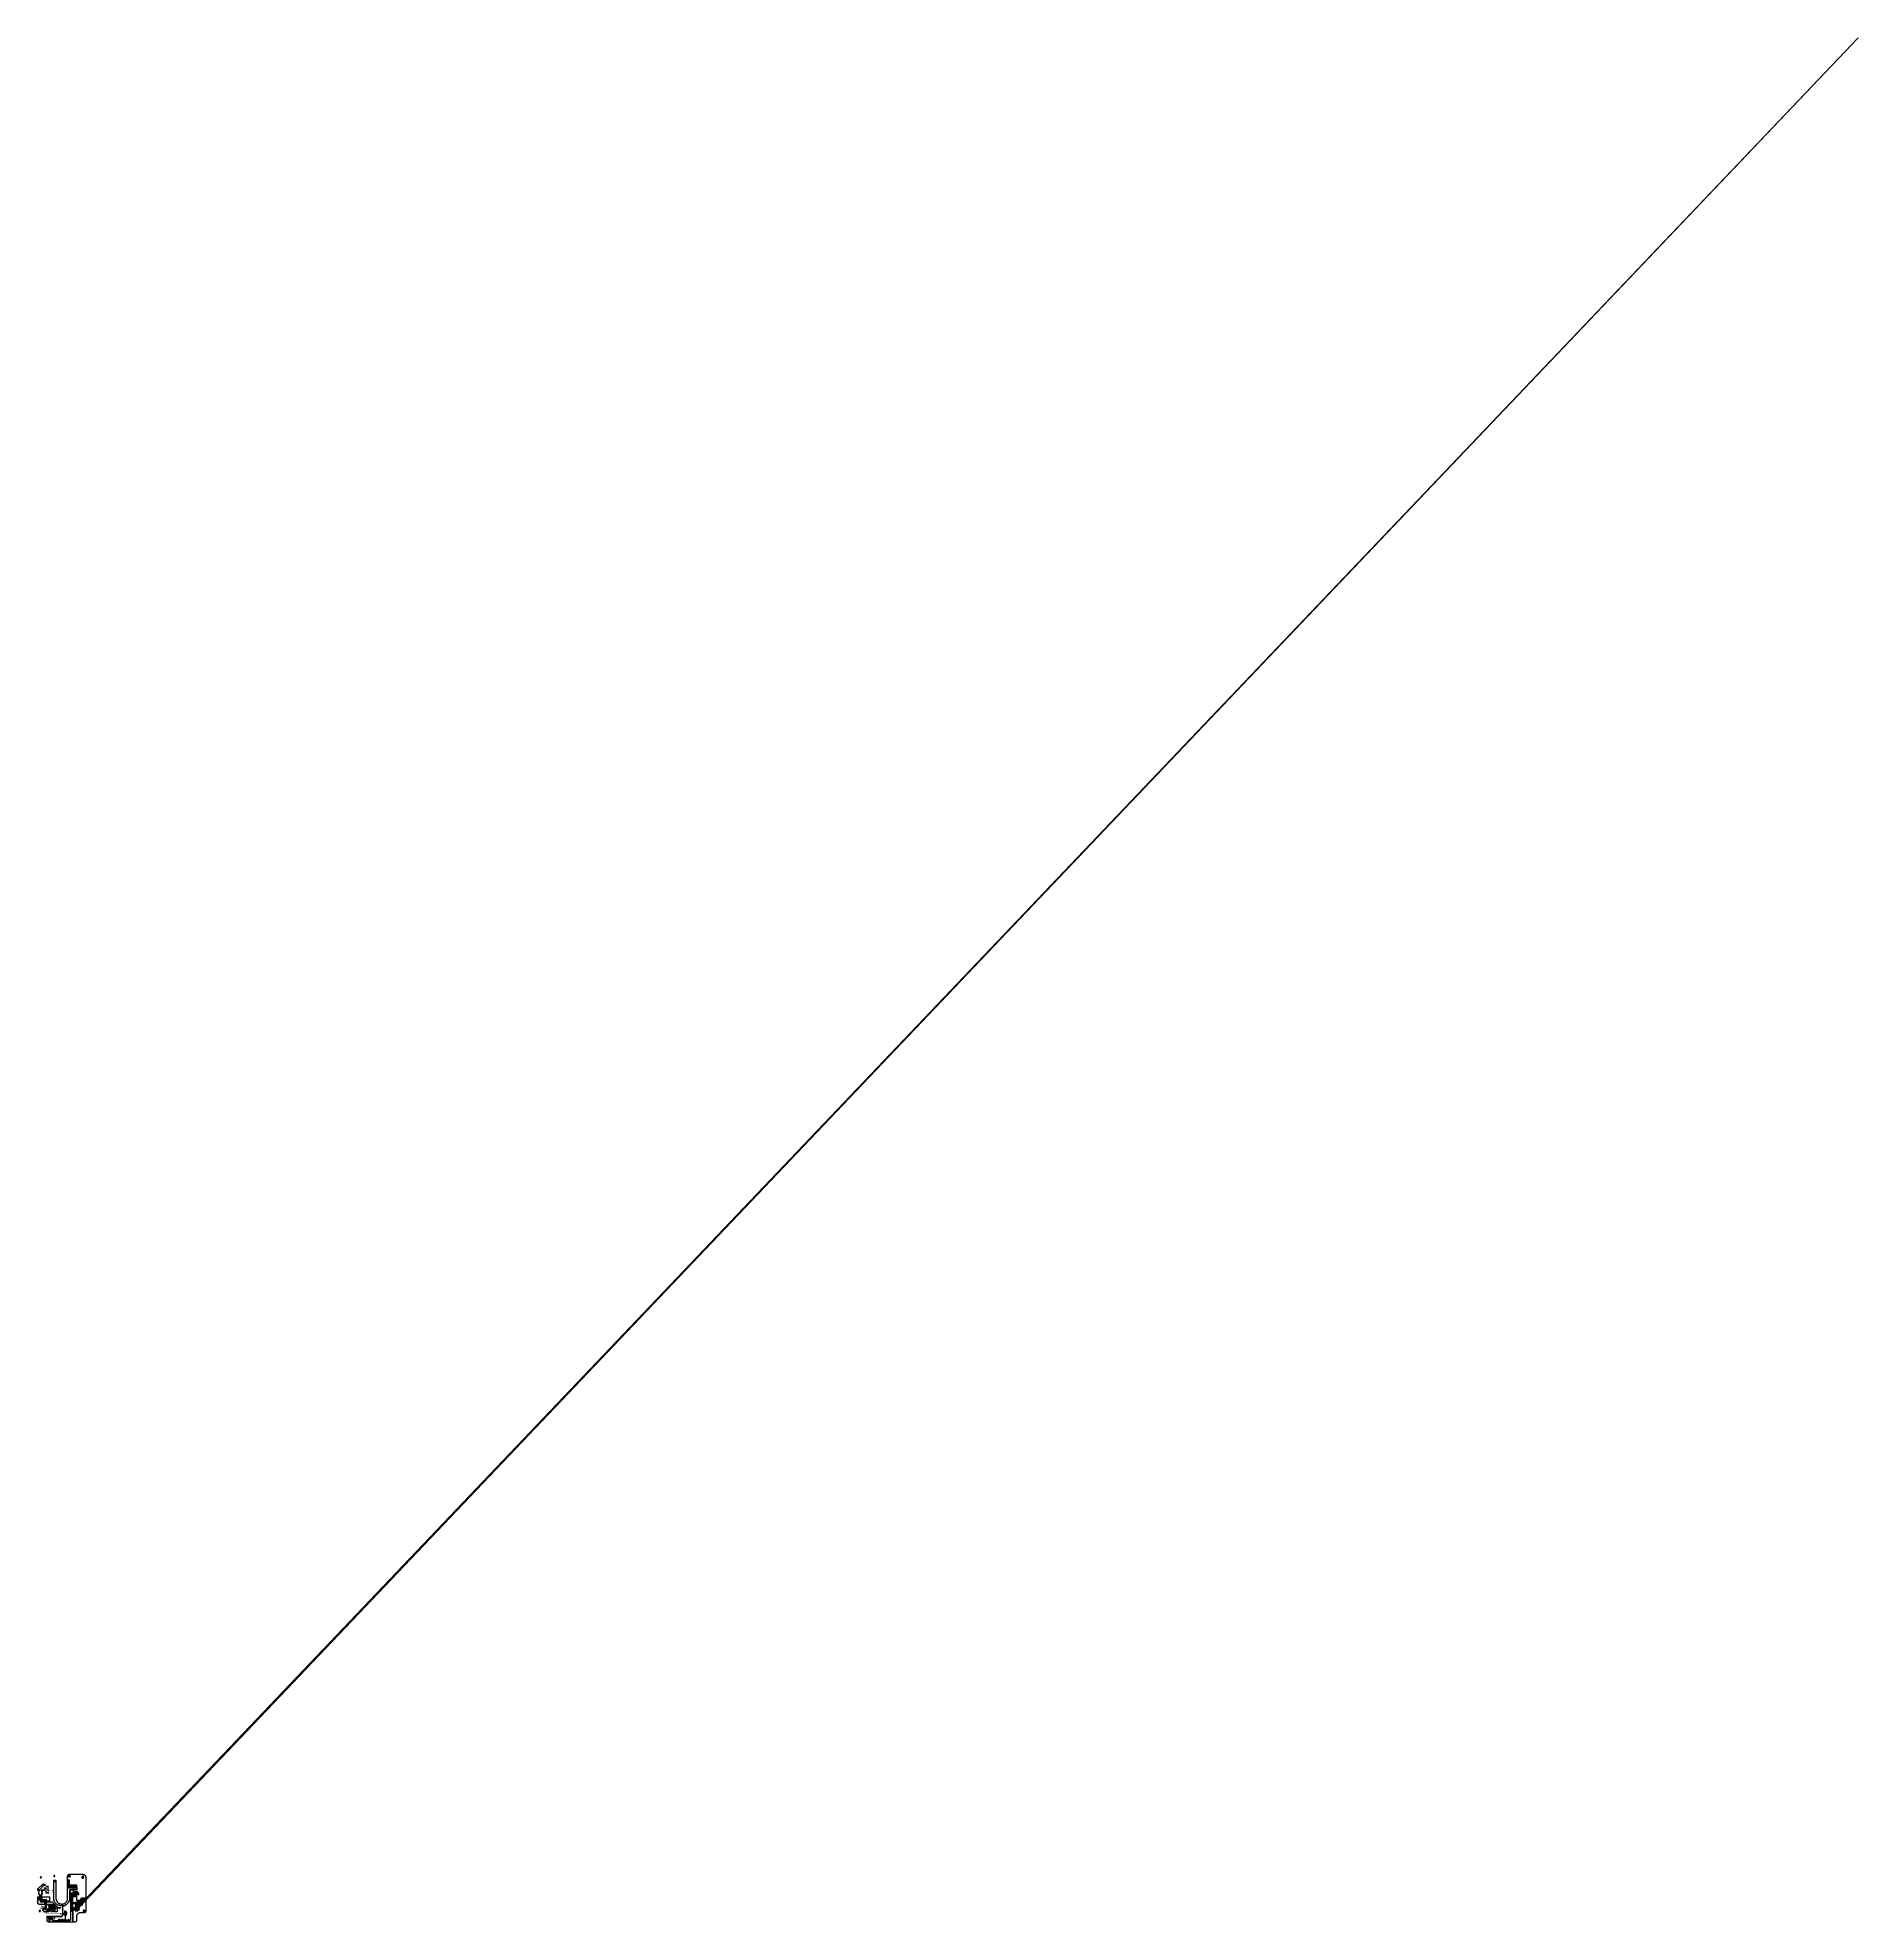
# Model space of a CAD drawing. Header units: inches. Extents: x 0 to 207, y -1 to 213.
import ezdxf

# ---------------------------------------------------------------- set-up
doc = ezdxf.new("R2010")
doc.units = ezdxf.units.IN
doc.header["$MEASUREMENT"] = 0
for name, color, linetype in [('Board Outline', 216, 'Continuous'), ('Bottom Layer', 5, 'Continuous'), ('Bottom Overlay', 54, 'Continuous'), ('Bottom Solder', 6, 'Continuous'), ('Dimension', 6, 'Continuous'), ('Mechanical 15', 56, 'Continuous'), ('Multi-Layer', 9, 'Continuous'), ('Pad Holes', 156, 'Continuous'), ('Top Layer', 1, 'Continuous'), ('Top Overlay', 2, 'Continuous'), ('Top Paste', 8, 'Continuous'), ('Top Solder', 216, 'Continuous'), ('Via Holes', 16, 'Continuous')]:
    doc.layers.add(name, color=color, linetype=linetype)
doc.styles.add('Arial', font='', dxfattribs={"height": 0.2})
doc.styles.add('Arial_Bold', font='', dxfattribs={"height": 0.2})
doc.styles.get('Arial').set_extended_font_data('Arial')
doc.styles.get('Arial_Bold').set_extended_font_data('Arial', bold=True)

# ---------------------------------------------------------------- blocks, each defined once
blk = doc.blocks.new('5___P___SMD_1')
at = {"layer": 'Top Layer'}
h = blk.add_hatch(color=1, dxfattribs=at)
edge = h.paths.add_edge_path()
edge.add_arc((0, 0), 0.0984, 0, 360)
at = {"layer": 'Top Paste'}
h = blk.add_hatch(color=8, dxfattribs=at)
edge = h.paths.add_edge_path()
edge.add_arc((0, 0), 0.0984, 0, 360)
at = {"layer": 'Top Solder'}
h = blk.add_hatch(color=216, dxfattribs=at)
edge = h.paths.add_edge_path()
edge.add_arc((0, 0), 0.102, 0, 360)
at = {"layer": 'Top Overlay'}
for points in [[(0.11, 0, 0.005, 0.005, 1), (-0.11, 0, 0.005, 0.005, 1)], [(-0.11, 0, 0.0025, 0.0025, 1), (-0.1, 0, 0.0025, 0.0025, 1)], [(0.1, 0, 0.0025, 0.0025, 1), (0.11, 0, 0.0025, 0.0025, 1)]]:
    blk.add_lwpolyline(points, format="xyseb", close=True, dxfattribs=at)
blk = doc.blocks.new('5___P___SMD_2')
at = {"layer": 'Top Layer'}
h = blk.add_hatch(color=1, dxfattribs=at)
edge = h.paths.add_edge_path()
edge.add_arc((0, 0), 0.0984, 0, 360)
at = {"layer": 'Top Paste'}
h = blk.add_hatch(color=8, dxfattribs=at)
edge = h.paths.add_edge_path()
edge.add_arc((0, 0), 0.0984, 0, 360)
at = {"layer": 'Top Solder'}
h = blk.add_hatch(color=216, dxfattribs=at)
edge = h.paths.add_edge_path()
edge.add_arc((0, 0), 0.102, 0, 360)
at = {"layer": 'Top Overlay'}
for points in [[(0.11, 0, 0.005, 0.005, 1), (-0.11, 0, 0.005, 0.005, 1)], [(-0.11, 0, 0.0025, 0.0025, 1), (-0.1, 0, 0.0025, 0.0025, 1)], [(0.1, 0, 0.0025, 0.0025, 1), (0.11, 0, 0.0025, 0.0025, 1)]]:
    blk.add_lwpolyline(points, format="xyseb", close=True, dxfattribs=at)
blk = doc.blocks.new('13_WQFN_HR__3_2__3')
at = {"layer": 'Top Layer'}
h = blk.add_hatch(color=1, dxfattribs=at)
edge = h.paths.add_edge_path()
edge.add_arc((-0.05, 0.02), 0.00197, 90, 180)
edge.add_line((-0.05, 0.02), (-0.05, 0.02))
edge.add_arc((-0.05, 0.02), 0.00197, 180, 270)
edge.add_line((-0.05, 0.01), (-0.02, 0.01))
edge.add_arc((-0.02, 0.02), 0.00197, 270, 360)
edge.add_line((-0.02, 0.02), (-0.02, 0.02))
edge.add_arc((-0.02, 0.02), 0.00197, 0, 90)
edge.add_line((-0.02, 0.02), (-0.05, 0.02))
h = blk.add_hatch(color=1, dxfattribs=at)
edge = h.paths.add_edge_path()
edge.add_arc((-0.05, 0), 0.00197, 90, 180)
edge.add_line((-0.05, 0), (-0.05, 0))
edge.add_arc((-0.05, 0), 0.00197, 180, 270)
edge.add_line((-0.05, 0), (-0.02, 0))
edge.add_arc((-0.02, 0), 0.00197, 270, 360)
edge.add_line((-0.02, 0), (-0.02, 0))
edge.add_arc((-0.02, 0), 0.00197, 0, 90)
edge.add_line((-0.02, 0), (-0.05, 0))
h = blk.add_hatch(color=1, dxfattribs=at)
edge = h.paths.add_edge_path()
edge.add_arc((-0.03, 0.05), 0.00481, 0, 360)
h = blk.add_hatch(color=1, dxfattribs=at)
edge = h.paths.add_edge_path()
edge.add_arc((0, 0.06), 0.002, 90, 180)
edge.add_line((-0.01, 0.06), (-0.01, 0.04))
edge.add_arc((0, 0.04), 0.002, 180, 270)
edge.add_line((0, 0.04), (0, 0.04))
edge.add_arc((0, 0.04), 0.002, 270, 360)
edge.add_line((0.01, 0.04), (0.01, 0.06))
edge.add_arc((0, 0.06), 0.002, 0, 90)
edge.add_line((0, 0.07), (0, 0.07))
h = blk.add_hatch(color=1, dxfattribs=at)
edge = h.paths.add_edge_path()
edge.add_arc((-0.01, 0.03), 0.00195, 90, 180)
edge.add_line((-0.01, 0.03), (-0.01, -0.03))
edge.add_arc((-0.01, -0.03), 0.00195, 180, 270)
edge.add_line((-0.01, -0.03), (0.01, -0.03))
edge.add_arc((0.01, -0.03), 0.00195, 270, 360)
edge.add_line((0.01, -0.03), (0.01, 0.03))
edge.add_arc((0.01, 0.03), 0.00195, 0, 90)
edge.add_line((0.01, 0.03), (-0.01, 0.03))
h = blk.add_hatch(color=1, dxfattribs=at)
edge = h.paths.add_edge_path()
edge.add_arc((0.03, 0.05), 0.00481, 0, 360)
h = blk.add_hatch(color=1, dxfattribs=at)
edge = h.paths.add_edge_path()
edge.add_arc((0.02, 0.02), 0.00197, 90, 180)
edge.add_line((0.02, 0.02), (0.02, 0.02))
edge.add_arc((0.02, 0.02), 0.00197, 180, 270)
edge.add_line((0.02, 0.01), (0.05, 0.01))
edge.add_arc((0.05, 0.02), 0.00197, 270, 360)
edge.add_line((0.05, 0.02), (0.05, 0.02))
edge.add_arc((0.05, 0.02), 0.00197, 0, 90)
edge.add_line((0.05, 0.02), (0.02, 0.02))
h = blk.add_hatch(color=1, dxfattribs=at)
edge = h.paths.add_edge_path()
edge.add_arc((0.02, 0), 0.00197, 90, 180)
edge.add_line((0.02, 0), (0.02, 0))
edge.add_arc((0.02, 0), 0.00197, 180, 270)
edge.add_line((0.02, 0), (0.05, 0))
edge.add_arc((0.05, 0), 0.00197, 270, 360)
edge.add_line((0.05, 0), (0.05, 0))
edge.add_arc((0.05, 0), 0.00197, 0, 90)
edge.add_line((0.05, 0), (0.02, 0))
h = blk.add_hatch(color=1, dxfattribs=at)
edge = h.paths.add_edge_path()
edge.add_arc((-0.05, -0.02), 0.00197, 90, 180)
edge.add_line((-0.05, -0.02), (-0.05, -0.02))
edge.add_arc((-0.05, -0.02), 0.00197, 180, 270)
edge.add_line((-0.05, -0.02), (-0.02, -0.02))
edge.add_arc((-0.02, -0.02), 0.00197, 270, 360)
edge.add_line((-0.02, -0.02), (-0.02, -0.02))
edge.add_arc((-0.02, -0.02), 0.00197, 0, 90)
edge.add_line((-0.02, -0.01), (-0.05, -0.01))
h = blk.add_hatch(color=1, dxfattribs=at)
edge = h.paths.add_edge_path()
edge.add_arc((-0.03, -0.05), 0.00481, 0, 360)
h = blk.add_hatch(color=1, dxfattribs=at)
edge = h.paths.add_edge_path()
edge.add_arc((0, -0.04), 0.002, 90, 180)
edge.add_line((-0.01, -0.04), (-0.01, -0.06))
edge.add_arc((0, -0.06), 0.002, 180, 270)
edge.add_line((0, -0.07), (0, -0.07))
edge.add_arc((0, -0.06), 0.002, 270, 360)
edge.add_line((0.01, -0.06), (0.01, -0.04))
edge.add_arc((0, -0.04), 0.002, 0, 90)
edge.add_line((0, -0.04), (0, -0.04))
h = blk.add_hatch(color=1, dxfattribs=at)
edge = h.paths.add_edge_path()
edge.add_arc((0.02, -0.02), 0.00197, 90, 180)
edge.add_line((0.02, -0.02), (0.02, -0.02))
edge.add_arc((0.02, -0.02), 0.00197, 180, 270)
edge.add_line((0.02, -0.02), (0.05, -0.02))
edge.add_arc((0.05, -0.02), 0.00197, 270, 360)
edge.add_line((0.05, -0.02), (0.05, -0.02))
edge.add_arc((0.05, -0.02), 0.00197, 0, 90)
edge.add_line((0.05, -0.01), (0.02, -0.01))
h = blk.add_hatch(color=1, dxfattribs=at)
edge = h.paths.add_edge_path()
edge.add_arc((0.03, -0.05), 0.00481, 0, 360)
at = {"layer": 'Top Paste'}
h = blk.add_hatch(color=8, dxfattribs=at)
edge = h.paths.add_edge_path()
edge.add_arc((-0.05, 0.02), 0.00197, 90, 180)
edge.add_line((-0.05, 0.02), (-0.05, 0.02))
edge.add_arc((-0.05, 0.02), 0.00197, 180, 270)
edge.add_line((-0.05, 0.01), (-0.02, 0.01))
edge.add_arc((-0.02, 0.02), 0.00197, 270, 360)
edge.add_line((-0.02, 0.02), (-0.02, 0.02))
edge.add_arc((-0.02, 0.02), 0.00197, 0, 90)
edge.add_line((-0.02, 0.02), (-0.05, 0.02))
h = blk.add_hatch(color=8, dxfattribs=at)
edge = h.paths.add_edge_path()
edge.add_arc((-0.05, 0), 0.00197, 90, 180)
edge.add_line((-0.05, 0), (-0.05, 0))
edge.add_arc((-0.05, 0), 0.00197, 180, 270)
edge.add_line((-0.05, 0), (-0.02, 0))
edge.add_arc((-0.02, 0), 0.00197, 270, 360)
edge.add_line((-0.02, 0), (-0.02, 0))
edge.add_arc((-0.02, 0), 0.00197, 0, 90)
edge.add_line((-0.02, 0), (-0.05, 0))
h = blk.add_hatch(color=8, dxfattribs=at)
edge = h.paths.add_edge_path()
edge.add_arc((-0.03, 0.05), 0.00481, 0, 360)
h = blk.add_hatch(color=8, dxfattribs=at)
edge = h.paths.add_edge_path()
edge.add_arc((0, 0.06), 0.002, 90, 180)
edge.add_line((-0.01, 0.06), (-0.01, 0.04))
edge.add_arc((0, 0.04), 0.002, 180, 270)
edge.add_line((0, 0.04), (0, 0.04))
edge.add_arc((0, 0.04), 0.002, 270, 360)
edge.add_line((0.01, 0.04), (0.01, 0.06))
edge.add_arc((0, 0.06), 0.002, 0, 90)
edge.add_line((0, 0.07), (0, 0.07))
h = blk.add_hatch(color=8, dxfattribs=at)
edge = h.paths.add_edge_path()
edge.add_arc((-0.01, 0.03), 0.00195, 90, 180)
edge.add_line((-0.01, 0.03), (-0.01, -0.03))
edge.add_arc((-0.01, -0.03), 0.00195, 180, 270)
edge.add_line((-0.01, -0.03), (0.01, -0.03))
edge.add_arc((0.01, -0.03), 0.00195, 270, 360)
edge.add_line((0.01, -0.03), (0.01, 0.03))
edge.add_arc((0.01, 0.03), 0.00195, 0, 90)
edge.add_line((0.01, 0.03), (-0.01, 0.03))
h = blk.add_hatch(color=8, dxfattribs=at)
edge = h.paths.add_edge_path()
edge.add_arc((0.03, 0.05), 0.00481, 0, 360)
h = blk.add_hatch(color=8, dxfattribs=at)
edge = h.paths.add_edge_path()
edge.add_arc((0.02, 0.02), 0.00197, 90, 180)
edge.add_line((0.02, 0.02), (0.02, 0.02))
edge.add_arc((0.02, 0.02), 0.00197, 180, 270)
edge.add_line((0.02, 0.01), (0.05, 0.01))
edge.add_arc((0.05, 0.02), 0.00197, 270, 360)
edge.add_line((0.05, 0.02), (0.05, 0.02))
edge.add_arc((0.05, 0.02), 0.00197, 0, 90)
edge.add_line((0.05, 0.02), (0.02, 0.02))
h = blk.add_hatch(color=8, dxfattribs=at)
edge = h.paths.add_edge_path()
edge.add_arc((0.02, 0), 0.00197, 90, 180)
edge.add_line((0.02, 0), (0.02, 0))
edge.add_arc((0.02, 0), 0.00197, 180, 270)
edge.add_line((0.02, 0), (0.05, 0))
edge.add_arc((0.05, 0), 0.00197, 270, 360)
edge.add_line((0.05, 0), (0.05, 0))
edge.add_arc((0.05, 0), 0.00197, 0, 90)
edge.add_line((0.05, 0), (0.02, 0))
h = blk.add_hatch(color=8, dxfattribs=at)
edge = h.paths.add_edge_path()
edge.add_arc((-0.05, -0.02), 0.00197, 90, 180)
edge.add_line((-0.05, -0.02), (-0.05, -0.02))
edge.add_arc((-0.05, -0.02), 0.00197, 180, 270)
edge.add_line((-0.05, -0.02), (-0.02, -0.02))
edge.add_arc((-0.02, -0.02), 0.00197, 270, 360)
edge.add_line((-0.02, -0.02), (-0.02, -0.02))
edge.add_arc((-0.02, -0.02), 0.00197, 0, 90)
edge.add_line((-0.02, -0.01), (-0.05, -0.01))
h = blk.add_hatch(color=8, dxfattribs=at)
edge = h.paths.add_edge_path()
edge.add_arc((-0.03, -0.05), 0.00481, 0, 360)
h = blk.add_hatch(color=8, dxfattribs=at)
edge = h.paths.add_edge_path()
edge.add_arc((0, -0.04), 0.002, 90, 180)
edge.add_line((-0.01, -0.04), (-0.01, -0.06))
edge.add_arc((0, -0.06), 0.002, 180, 270)
edge.add_line((0, -0.07), (0, -0.07))
edge.add_arc((0, -0.06), 0.002, 270, 360)
edge.add_line((0.01, -0.06), (0.01, -0.04))
edge.add_arc((0, -0.04), 0.002, 0, 90)
edge.add_line((0, -0.04), (0, -0.04))
h = blk.add_hatch(color=8, dxfattribs=at)
edge = h.paths.add_edge_path()
edge.add_arc((0.02, -0.02), 0.00197, 90, 180)
edge.add_line((0.02, -0.02), (0.02, -0.02))
edge.add_arc((0.02, -0.02), 0.00197, 180, 270)
edge.add_line((0.02, -0.02), (0.05, -0.02))
edge.add_arc((0.05, -0.02), 0.00197, 270, 360)
edge.add_line((0.05, -0.02), (0.05, -0.02))
edge.add_arc((0.05, -0.02), 0.00197, 0, 90)
edge.add_line((0.05, -0.01), (0.02, -0.01))
h = blk.add_hatch(color=8, dxfattribs=at)
edge = h.paths.add_edge_path()
edge.add_arc((0.03, -0.05), 0.00481, 0, 360)
at = {"layer": 'Top Solder'}
h = blk.add_hatch(color=216, dxfattribs=at)
edge = h.paths.add_edge_path()
edge.add_arc((-0.05, 0.02), 0.00597, 90, 180)
edge.add_line((-0.05, 0.02), (-0.05, 0.02))
edge.add_arc((-0.05, 0.02), 0.00597, 180, 270)
edge.add_line((-0.05, 0.01), (-0.02, 0.01))
edge.add_arc((-0.02, 0.02), 0.00597, 270, 360)
edge.add_line((-0.02, 0.02), (-0.02, 0.02))
edge.add_arc((-0.02, 0.02), 0.00597, 0, 90)
edge.add_line((-0.02, 0.03), (-0.05, 0.03))
h = blk.add_hatch(color=216, dxfattribs=at)
edge = h.paths.add_edge_path()
edge.add_arc((-0.05, 0), 0.00597, 90, 180)
edge.add_line((-0.05, 0), (-0.05, 0))
edge.add_arc((-0.05, 0), 0.00597, 180, 270)
edge.add_line((-0.05, -0.01), (-0.02, -0.01))
edge.add_arc((-0.02, 0), 0.00597, 270, 360)
edge.add_line((-0.02, 0), (-0.02, 0))
edge.add_arc((-0.02, 0), 0.00597, 0, 90)
edge.add_line((-0.02, 0.01), (-0.05, 0.01))
h = blk.add_hatch(color=216, dxfattribs=at)
edge = h.paths.add_edge_path()
edge.add_arc((-0.03, 0.05), 0.00881, 0, 360)
h = blk.add_hatch(color=216, dxfattribs=at)
edge = h.paths.add_edge_path()
edge.add_arc((0, 0.06), 0.006, 90, 180)
edge.add_line((-0.01, 0.06), (-0.01, 0.04))
edge.add_arc((0, 0.04), 0.006, 180, 270)
edge.add_line((0, 0.04), (0, 0.04))
edge.add_arc((0, 0.04), 0.006, 270, 360)
edge.add_line((0.01, 0.04), (0.01, 0.06))
edge.add_arc((0, 0.06), 0.006, 0, 90)
edge.add_line((0, 0.07), (0, 0.07))
h = blk.add_hatch(color=216, dxfattribs=at)
edge = h.paths.add_edge_path()
edge.add_arc((-0.01, 0.03), 0.00595, 90, 180)
edge.add_line((-0.01, 0.03), (-0.01, -0.03))
edge.add_arc((-0.01, -0.03), 0.00595, 180, 270)
edge.add_line((-0.01, -0.03), (0.01, -0.03))
edge.add_arc((0.01, -0.03), 0.00595, 270, 360)
edge.add_line((0.01, -0.03), (0.01, 0.03))
edge.add_arc((0.01, 0.03), 0.00595, 0, 90)
edge.add_line((0.01, 0.03), (-0.01, 0.03))
h = blk.add_hatch(color=216, dxfattribs=at)
edge = h.paths.add_edge_path()
edge.add_arc((0.03, 0.05), 0.00881, 0, 360)
h = blk.add_hatch(color=216, dxfattribs=at)
edge = h.paths.add_edge_path()
edge.add_arc((0.02, 0.02), 0.00597, 90, 180)
edge.add_line((0.02, 0.02), (0.02, 0.02))
edge.add_arc((0.02, 0.02), 0.00597, 180, 270)
edge.add_line((0.02, 0.01), (0.05, 0.01))
edge.add_arc((0.05, 0.02), 0.00597, 270, 360)
edge.add_line((0.05, 0.02), (0.05, 0.02))
edge.add_arc((0.05, 0.02), 0.00597, 0, 90)
edge.add_line((0.05, 0.03), (0.02, 0.03))
h = blk.add_hatch(color=216, dxfattribs=at)
edge = h.paths.add_edge_path()
edge.add_arc((0.02, 0), 0.00597, 90, 180)
edge.add_line((0.02, 0), (0.02, 0))
edge.add_arc((0.02, 0), 0.00597, 180, 270)
edge.add_line((0.02, -0.01), (0.05, -0.01))
edge.add_arc((0.05, 0), 0.00597, 270, 360)
edge.add_line((0.05, 0), (0.05, 0))
edge.add_arc((0.05, 0), 0.00597, 0, 90)
edge.add_line((0.05, 0.01), (0.02, 0.01))
h = blk.add_hatch(color=216, dxfattribs=at)
edge = h.paths.add_edge_path()
edge.add_arc((-0.05, -0.02), 0.00597, 90, 180)
edge.add_line((-0.05, -0.02), (-0.05, -0.02))
edge.add_arc((-0.05, -0.02), 0.00597, 180, 270)
edge.add_line((-0.05, -0.03), (-0.02, -0.03))
edge.add_arc((-0.02, -0.02), 0.00597, 270, 360)
edge.add_line((-0.02, -0.02), (-0.02, -0.02))
edge.add_arc((-0.02, -0.02), 0.00597, 0, 90)
edge.add_line((-0.02, -0.01), (-0.05, -0.01))
h = blk.add_hatch(color=216, dxfattribs=at)
edge = h.paths.add_edge_path()
edge.add_arc((-0.03, -0.05), 0.00881, 0, 360)
h = blk.add_hatch(color=216, dxfattribs=at)
edge = h.paths.add_edge_path()
edge.add_arc((0, -0.04), 0.006, 90, 180)
edge.add_line((-0.01, -0.04), (-0.01, -0.06))
edge.add_arc((0, -0.06), 0.006, 180, 270)
edge.add_line((0, -0.07), (0, -0.07))
edge.add_arc((0, -0.06), 0.006, 270, 360)
edge.add_line((0.01, -0.06), (0.01, -0.04))
edge.add_arc((0, -0.04), 0.006, 0, 90)
edge.add_line((0, -0.04), (0, -0.04))
h = blk.add_hatch(color=216, dxfattribs=at)
edge = h.paths.add_edge_path()
edge.add_arc((0.02, -0.02), 0.00597, 90, 180)
edge.add_line((0.02, -0.02), (0.02, -0.02))
edge.add_arc((0.02, -0.02), 0.00597, 180, 270)
edge.add_line((0.02, -0.03), (0.05, -0.03))
edge.add_arc((0.05, -0.02), 0.00597, 270, 360)
edge.add_line((0.05, -0.02), (0.05, -0.02))
edge.add_arc((0.05, -0.02), 0.00597, 0, 90)
edge.add_line((0.05, -0.01), (0.02, -0.01))
h = blk.add_hatch(color=216, dxfattribs=at)
edge = h.paths.add_edge_path()
edge.add_arc((0.03, -0.05), 0.00881, 0, 360)
at = {"layer": 'Top Layer'}
for p, q in [((-0.05, 0.04), (-0.05, 0.05)), ((-0.05, 0.05), (-0.05, 0.05)), ((-0.05, 0.05), (-0.05, 0.05)), ((-0.05, 0.05), (-0.05, 0.05)), ((-0.05, 0.05), (-0.05, 0.05)), ((-0.05, 0.05), (-0.05, 0.05)), ((-0.05, 0.05), (-0.05, 0.05)), ((-0.05, 0.05), (-0.03, 0.05)), ((-0.02, 0.04), (-0.05, 0.04)), ((-0.05, 0.04), (-0.05, 0.04)), ((-0.05, 0.04), (-0.05, 0.04)), ((-0.05, 0.04), (-0.05, 0.04)), ((-0.05, 0.04), (-0.05, 0.04)), ((-0.05, 0.04), (-0.05, 0.04)), ((-0.05, 0.04), (-0.05, 0.04)), ((-0.03, 0.06), (-0.03, 0.07)), ((-0.03, 0.07), (-0.03, 0.07)), ((-0.03, 0.07), (-0.03, 0.07)), ((-0.03, 0.07), (-0.03, 0.07)), ((-0.03, 0.07), (-0.03, 0.07)), ((-0.03, 0.07), (-0.03, 0.07)), ((-0.03, 0.07), (-0.02, 0.07)), ((-0.03, 0.05), (-0.03, 0.06)), ((-0.03, 0.05), (-0.03, 0.05)), ((-0.03, 0.05), (-0.03, 0.05)), ((-0.03, 0.05), (-0.03, 0.05)), ((-0.03, 0.05), (-0.03, 0.05)), ((-0.03, 0.05), (-0.03, 0.05)), ((-0.03, 0.05), (-0.03, 0.05)), ((-0.02, 0.07), (-0.02, 0.07)), ((-0.02, 0.07), (-0.02, 0.07)), ((-0.02, 0.07), (-0.02, 0.07)), ((-0.02, 0.07), (-0.02, 0.07)), ((-0.02, 0.07), (-0.02, 0.06)), ((-0.02, 0.06), (-0.02, 0.06)), ((-0.02, 0.06), (-0.02, 0.04)), ((-0.02, 0.04), (-0.02, 0.04)), ((-0.02, 0.04), (-0.02, 0.04)), ((-0.02, 0.04), (-0.02, 0.04)), ((-0.02, 0.04), (-0.02, 0.04)), ((-0.02, 0.04), (-0.02, 0.04)), ((-0.02, 0.04), (-0.02, 0.04)), ((0.02, 0.07), (0.02, 0.07)), ((0.02, 0.07), (0.03, 0.07)), ((0.02, 0.06), (0.02, 0.07)), ((0.02, 0.07), (0.02, 0.07)), ((0.02, 0.07), (0.02, 0.07)), ((0.02, 0.07), (0.02, 0.07)), ((0.02, 0.07), (0.02, 0.07)), ((0.02, 0.07), (0.02, 0.07)), ((0.02, 0.04), (0.02, 0.06)), ((0.05, 0.04), (0.02, 0.04)), ((0.02, 0.04), (0.02, 0.04)), ((0.02, 0.04), (0.02, 0.04)), ((0.02, 0.04), (0.02, 0.04)), ((0.02, 0.04), (0.02, 0.04)), ((0.02, 0.04), (0.02, 0.04)), ((0.02, 0.04), (0.02, 0.04)), ((0.03, 0.07), (0.03, 0.07)), ((0.03, 0.07), (0.03, 0.07)), ((0.03, 0.07), (0.03, 0.07)), ((0.03, 0.07), (0.03, 0.07)), ((0.03, 0.07), (0.03, 0.06)), ((0.03, 0.06), (0.03, 0.06)), ((0.03, 0.06), (0.03, 0.05)), ((0.03, 0.05), (0.03, 0.05)), ((0.03, 0.05), (0.03, 0.05)), ((0.03, 0.05), (0.03, 0.05)), ((0.03, 0.05), (0.03, 0.05)), ((0.03, 0.05), (0.03, 0.05)), ((0.03, 0.05), (0.03, 0.05)), ((0.03, 0.05), (0.05, 0.05)), ((0.05, 0.05), (0.05, 0.05)), ((0.05, 0.05), (0.05, 0.05)), ((0.05, 0.05), (0.05, 0.05)), ((0.05, 0.05), (0.05, 0.05)), ((0.05, 0.05), (0.05, 0.05)), ((0.05, 0.05), (0.05, 0.05)), ((0.05, 0.05), (0.05, 0.04)), ((0.05, 0.04), (0.05, 0.04)), ((0.05, 0.04), (0.05, 0.04)), ((0.05, 0.04), (0.05, 0.04)), ((0.05, 0.04), (0.05, 0.04)), ((0.05, 0.04), (0.05, 0.04)), ((0.05, 0.04), (0.05, 0.04)), ((-0.05, -0.05), (-0.05, -0.04)), ((-0.05, -0.04), (-0.05, -0.04)), ((-0.05, -0.04), (-0.05, -0.04)), ((-0.05, -0.04), (-0.05, -0.04)), ((-0.05, -0.04), (-0.05, -0.04)), ((-0.05, -0.04), (-0.05, -0.04)), ((-0.05, -0.04), (-0.05, -0.04)), ((-0.05, -0.04), (-0.02, -0.04)), ((-0.03, -0.05), (-0.05, -0.05)), ((-0.05, -0.05), (-0.05, -0.05)), ((-0.05, -0.05), (-0.05, -0.05)), ((-0.05, -0.05), (-0.05, -0.05)), ((-0.05, -0.05), (-0.05, -0.05)), ((-0.05, -0.05), (-0.05, -0.05)), ((-0.05, -0.05), (-0.05, -0.05)), ((-0.03, -0.06), (-0.03, -0.05)), ((-0.03, -0.05), (-0.03, -0.05)), ((-0.03, -0.05), (-0.03, -0.05)), ((-0.03, -0.05), (-0.03, -0.05)), ((-0.03, -0.05), (-0.03, -0.05)), ((-0.03, -0.05), (-0.03, -0.05)), ((-0.03, -0.05), (-0.03, -0.05)), ((-0.03, -0.07), (-0.03, -0.06)), ((-0.03, -0.06), (-0.03, -0.06)), ((-0.02, -0.07), (-0.03, -0.07)), ((-0.03, -0.07), (-0.03, -0.07)), ((-0.03, -0.07), (-0.03, -0.07)), ((-0.03, -0.07), (-0.03, -0.07)), ((-0.03, -0.07), (-0.03, -0.07)), ((-0.02, -0.04), (-0.02, -0.04)), ((-0.02, -0.04), (-0.02, -0.04)), ((-0.02, -0.04), (-0.02, -0.04)), ((-0.02, -0.04), (-0.02, -0.04)), ((-0.02, -0.04), (-0.02, -0.04)), ((-0.02, -0.04), (-0.02, -0.04)), ((-0.02, -0.04), (-0.02, -0.06)), ((-0.02, -0.06), (-0.02, -0.07)), ((-0.02, -0.07), (-0.02, -0.07)), ((-0.02, -0.07), (-0.02, -0.07)), ((-0.02, -0.07), (-0.02, -0.07)), ((-0.02, -0.07), (-0.02, -0.07)), ((-0.02, -0.07), (-0.02, -0.07)), ((-0.02, -0.07), (-0.02, -0.07)), ((0.02, -0.06), (0.02, -0.04)), ((0.02, -0.04), (0.02, -0.04)), ((0.02, -0.04), (0.02, -0.04)), ((0.02, -0.04), (0.02, -0.04)), ((0.02, -0.04), (0.02, -0.04)), ((0.02, -0.04), (0.02, -0.04)), ((0.02, -0.04), (0.02, -0.04)), ((0.02, -0.04), (0.05, -0.04)), ((0.02, -0.07), (0.02, -0.06)), ((0.02, -0.06), (0.02, -0.06)), ((0.03, -0.07), (0.02, -0.07)), ((0.02, -0.07), (0.02, -0.07)), ((0.02, -0.07), (0.02, -0.07)), ((0.02, -0.07), (0.02, -0.07)), ((0.02, -0.07), (0.02, -0.07)), ((0.05, -0.05), (0.03, -0.05)), ((0.03, -0.05), (0.03, -0.05)), ((0.03, -0.05), (0.03, -0.05)), ((0.03, -0.05), (0.03, -0.05)), ((0.03, -0.05), (0.03, -0.05)), ((0.03, -0.05), (0.03, -0.05)), ((0.03, -0.05), (0.03, -0.05)), ((0.03, -0.05), (0.03, -0.06)), ((0.03, -0.06), (0.03, -0.07)), ((0.03, -0.07), (0.03, -0.07)), ((0.03, -0.07), (0.03, -0.07)), ((0.03, -0.07), (0.03, -0.07)), ((0.03, -0.07), (0.03, -0.07)), ((0.03, -0.07), (0.03, -0.07)), ((0.05, -0.04), (0.05, -0.04)), ((0.05, -0.04), (0.05, -0.05)), ((0.05, -0.04), (0.05, -0.04)), ((0.05, -0.04), (0.05, -0.04)), ((0.05, -0.04), (0.05, -0.04)), ((0.05, -0.04), (0.05, -0.04)), ((0.05, -0.04), (0.05, -0.04)), ((0.05, -0.04), (0.05, -0.04)), ((0.05, -0.05), (0.05, -0.05)), ((0.05, -0.05), (0.05, -0.05)), ((0.05, -0.05), (0.05, -0.05)), ((0.05, -0.05), (0.05, -0.05)), ((0.05, -0.05), (0.05, -0.05)), ((0.05, -0.05), (0.05, -0.05))]:
    blk.add_line(p, q, dxfattribs=at)
at = {"layer": 'Top Overlay'}
for points in [[(-0.06, 0.04, 0.005, 0.005, 0), (-0.06, 0.05, 0.005, 0.005, 0)], [(-0.06, 0.05, 0.005, 0.005, 0), (-0.06, 0.04, 0.005, 0.005, 0)], [(-0.06, 0.04, 0.005, 0.005, 0), (-0.06, 0.04, 0.005, 0.005, 0)], [(-0.04, 0.06, 0.005, 0.005, 0), (-0.04, 0.06, 0.005, 0.005, 0)], [(-0.04, 0.06, 0.005, 0.005, 0), (-0.04, 0.06, 0.005, 0.005, 0)], [(0.04, 0.06, 0.005, 0.005, 0), (0.04, 0.06, 0.005, 0.005, 0)], [(0.04, 0.06, 0.005, 0.005, 0), (0.04, 0.06, 0.005, 0.005, 0)], [(-0.04, -0.06, 0.005, 0.005, 0), (-0.04, -0.06, 0.005, 0.005, 0)], [(-0.04, -0.06, 0.005, 0.005, 0), (-0.04, -0.06, 0.005, 0.005, 0)], [(0.04, -0.06, 0.005, 0.005, 0), (0.04, -0.06, 0.005, 0.005, 0)], [(0.04, -0.06, 0.005, 0.005, 0), (0.04, -0.06, 0.005, 0.005, 0)]]:
    blk.add_lwpolyline(points, format="xyseb", dxfattribs=at)
for points in [[(-0.06, 0.05, 0.0025, 0.0025, 1), (-0.06, 0.05, 0.0025, 0.0025, 1)], [(-0.06, 0.05, 0.0025, 0.0025, 1), (-0.06, 0.05, 0.0025, 0.0025, 1)], [(-0.06, 0.04, 0.0025, 0.0025, 1), (-0.05, 0.04, 0.0025, 0.0025, 1)], [(-0.06, 0.04, 0.0025, 0.0025, 1), (-0.05, 0.04, 0.0025, 0.0025, 1)], [(-0.06, 0.04, 0.0025, 0.0025, 1), (-0.06, 0.04, 0.0025, 0.0025, 1)], [(-0.06, 0.04, 0.0025, 0.0025, 1), (-0.06, 0.04, 0.0025, 0.0025, 1)], [(-0.04, 0.06, 0.0025, 0.0025, 1), (-0.04, 0.06, 0.0025, 0.0025, 1)], [(-0.04, 0.06, 0.0025, 0.0025, 1), (-0.04, 0.06, 0.0025, 0.0025, 1)], [(-0.04, 0.06, 0.0025, 0.0025, 1), (-0.04, 0.06, 0.0025, 0.0025, 1)], [(-0.04, 0.06, 0.0025, 0.0025, 1), (-0.04, 0.06, 0.0025, 0.0025, 1)], [(0.04, 0.06, 0.0025, 0.0025, 1), (0.04, 0.06, 0.0025, 0.0025, 1)], [(0.04, 0.06, 0.0025, 0.0025, 1), (0.04, 0.06, 0.0025, 0.0025, 1)], [(0.04, 0.06, 0.0025, 0.0025, 1), (0.04, 0.06, 0.0025, 0.0025, 1)], [(0.04, 0.06, 0.0025, 0.0025, 1), (0.04, 0.06, 0.0025, 0.0025, 1)], [(-0.04, -0.06, 0.0025, 0.0025, 1), (-0.04, -0.06, 0.0025, 0.0025, 1)], [(-0.04, -0.06, 0.0025, 0.0025, 1), (-0.04, -0.06, 0.0025, 0.0025, 1)], [(-0.04, -0.06, 0.0025, 0.0025, 1), (-0.04, -0.06, 0.0025, 0.0025, 1)], [(-0.04, -0.06, 0.0025, 0.0025, 1), (-0.04, -0.06, 0.0025, 0.0025, 1)], [(0.04, -0.06, 0.0025, 0.0025, 1), (0.04, -0.06, 0.0025, 0.0025, 1)], [(0.04, -0.06, 0.0025, 0.0025, 1), (0.04, -0.06, 0.0025, 0.0025, 1)], [(0.04, -0.06, 0.0025, 0.0025, 1), (0.04, -0.06, 0.0025, 0.0025, 1)], [(0.04, -0.06, 0.0025, 0.0025, 1), (0.04, -0.06, 0.0025, 0.0025, 1)]]:
    blk.add_lwpolyline(points, format="xyseb", close=True, dxfattribs=at)
at = {"layer": 'Top Solder'}
for p, q in [((-0.02, -0.04), (202.41, 212.7)), ((-0.02, 0.07), (202.41, 212.7)), ((0.03, 0.07), (202.41, 212.7)), ((0.05, -0.04), (202.41, 212.7)), ((-0.05, 0.04), (-0.05, 0.05)), ((-0.05, 0.05), (-0.05, 0.05)), ((-0.05, 0.05), (-0.05, 0.05)), ((-0.05, 0.05), (-0.05, 0.05)), ((-0.05, 0.05), (-0.05, 0.05)), ((-0.05, 0.05), (-0.05, 0.05)), ((-0.05, 0.05), (-0.05, 0.05)), ((-0.05, 0.05), (-0.05, 0.05)), ((-0.05, 0.05), (-0.05, 0.05)), ((-0.05, 0.05), (-0.05, 0.05)), ((-0.05, 0.05), (-0.05, 0.05)), ((-0.05, 0.05), (-0.05, 0.05)), ((-0.05, 0.05), (-0.05, 0.05)), ((-0.05, 0.05), (-0.05, 0.05)), ((-0.05, 0.05), (-0.05, 0.05)), ((-0.05, 0.05), (-0.05, 0.05)), ((-0.05, 0.05), (-0.05, 0.05)), ((-0.05, 0.05), (-0.05, 0.05)), ((-0.05, 0.05), (-0.05, 0.05)), ((-0.05, 0.05), (-0.05, 0.05)), ((-0.05, 0.05), (-0.05, 0.05)), ((-0.05, 0.05), (-0.05, 0.05)), ((-0.05, 0.05), (-0.05, 0.05)), ((-0.05, 0.05), (-0.05, 0.05)), ((-0.05, 0.05), (-0.05, 0.05)), ((-0.05, 0.05), (-0.03, 0.05)), ((-0.02, 0.04), (-0.05, 0.04)), ((-0.05, 0.04), (-0.05, 0.04)), ((-0.05, 0.04), (-0.05, 0.04)), ((-0.05, 0.04), (-0.05, 0.04)), ((-0.05, 0.04), (-0.05, 0.04)), ((-0.05, 0.04), (-0.05, 0.04)), ((-0.05, 0.04), (-0.05, 0.04)), ((-0.05, 0.04), (-0.05, 0.04)), ((-0.05, 0.04), (-0.05, 0.04)), ((-0.05, 0.04), (-0.05, 0.04)), ((-0.05, 0.04), (-0.05, 0.04)), ((-0.05, 0.04), (-0.05, 0.04)), ((-0.05, 0.04), (-0.05, 0.04)), ((-0.05, 0.04), (-0.05, 0.04)), ((-0.05, 0.04), (-0.05, 0.04)), ((-0.05, 0.04), (-0.05, 0.04)), ((-0.05, 0.04), (-0.05, 0.04)), ((-0.05, 0.04), (-0.05, 0.04)), ((-0.05, 0.04), (-0.05, 0.04)), ((-0.05, 0.04), (-0.05, 0.04)), ((-0.05, 0.04), (-0.05, 0.04)), ((-0.05, 0.04), (-0.05, 0.04)), ((-0.05, 0.04), (-0.05, 0.04)), ((-0.05, 0.04), (-0.05, 0.04)), ((-0.05, 0.04), (-0.05, 0.04)), ((-0.05, 0.04), (-0.05, 0.04)), ((-0.05, 0.04), (-0.05, 0.04)), ((-0.03, 0.06), (-0.03, 0.07)), ((-0.03, 0.07), (-0.03, 0.07)), ((-0.03, 0.07), (-0.03, 0.07)), ((-0.03, 0.07), (-0.03, 0.07)), ((-0.03, 0.07), (-0.03, 0.07)), ((-0.03, 0.07), (-0.03, 0.07)), ((-0.03, 0.07), (-0.03, 0.07)), ((-0.03, 0.07), (-0.03, 0.07)), ((-0.03, 0.07), (-0.03, 0.07)), ((-0.03, 0.07), (-0.03, 0.07)), ((-0.03, 0.07), (-0.03, 0.07)), ((-0.03, 0.07), (-0.03, 0.07)), ((-0.03, 0.07), (-0.03, 0.07)), ((-0.03, 0.07), (-0.03, 0.07)), ((-0.03, 0.07), (-0.03, 0.07)), ((-0.03, 0.07), (-0.03, 0.07)), ((-0.03, 0.07), (-0.03, 0.07)), ((-0.03, 0.07), (-0.03, 0.07)), ((-0.03, 0.07), (-0.03, 0.07)), ((-0.03, 0.07), (-0.03, 0.07)), ((-0.03, 0.07), (-0.03, 0.07)), ((-0.03, 0.07), (-0.03, 0.07)), ((-0.03, 0.07), (-0.03, 0.07)), ((-0.03, 0.07), (-0.03, 0.07)), ((-0.03, 0.07), (-0.03, 0.07)), ((-0.03, 0.07), (-0.03, 0.07)), ((-0.03, 0.07), (-0.02, 0.07)), ((-0.03, 0.05), (-0.03, 0.06)), ((-0.02, 0.07), (-0.02, 0.07)), ((-0.02, 0.07), (-0.02, 0.07)), ((-0.02, 0.07), (-0.02, 0.07)), ((-0.02, 0.07), (-0.02, 0.07)), ((-0.02, 0.07), (-0.02, 0.07)), ((-0.02, 0.07), (-0.02, 0.07)), ((-0.02, 0.07), (-0.02, 0.07)), ((-0.02, 0.07), (-0.02, 0.07)), ((-0.02, 0.07), (-0.02, 0.07)), ((-0.02, 0.07), (-0.02, 0.07)), ((-0.02, 0.07), (-0.02, 0.07)), ((-0.02, 0.07), (-0.02, 0.07)), ((-0.02, 0.07), (-0.02, 0.07)), ((-0.02, 0.07), (-0.02, 0.07)), ((-0.02, 0.07), (-0.02, 0.07)), ((-0.02, 0.07), (-0.02, 0.07)), ((-0.02, 0.07), (-0.02, 0.07)), ((-0.02, 0.07), (-0.02, 0.07)), ((-0.02, 0.07), (-0.02, 0.07)), ((-0.02, 0.07), (-0.02, 0.07)), ((-0.02, 0.07), (-0.02, 0.06)), ((-0.02, 0.06), (-0.02, 0.06)), ((-0.02, 0.06), (-0.02, 0.04)), ((-0.02, 0.04), (-0.02, 0.04)), ((-0.02, 0.04), (-0.02, 0.04)), ((-0.02, 0.04), (-0.02, 0.04)), ((-0.02, 0.04), (-0.02, 0.04)), ((-0.02, 0.04), (-0.02, 0.04)), ((-0.02, 0.04), (-0.02, 0.04)), ((-0.02, 0.04), (-0.02, 0.04)), ((-0.02, 0.04), (-0.02, 0.04)), ((-0.02, 0.04), (-0.02, 0.04)), ((-0.02, 0.04), (-0.02, 0.04)), ((-0.02, 0.04), (-0.02, 0.04)), ((-0.02, 0.04), (-0.02, 0.04)), ((-0.02, 0.04), (-0.02, 0.04)), ((-0.02, 0.04), (-0.02, 0.04)), ((-0.02, 0.04), (-0.02, 0.04)), ((-0.02, 0.04), (-0.02, 0.04)), ((-0.02, 0.04), (-0.02, 0.04)), ((-0.02, 0.04), (-0.02, 0.04)), ((-0.02, 0.04), (-0.02, 0.04)), ((-0.02, 0.04), (-0.02, 0.04)), ((-0.02, 0.04), (-0.02, 0.04)), ((-0.02, 0.04), (-0.02, 0.04)), ((-0.02, 0.04), (-0.02, 0.04)), ((-0.02, 0.04), (-0.02, 0.04)), ((0.02, 0.06), (0.02, 0.07)), ((0.02, 0.07), (0.02, 0.07)), ((0.02, 0.07), (0.02, 0.07)), ((0.02, 0.07), (0.02, 0.07)), ((0.02, 0.07), (0.02, 0.07)), ((0.02, 0.07), (0.02, 0.07)), ((0.02, 0.07), (0.02, 0.07)), ((0.02, 0.07), (0.02, 0.07)), ((0.02, 0.07), (0.02, 0.07)), ((0.02, 0.07), (0.02, 0.07)), ((0.02, 0.07), (0.02, 0.07)), ((0.02, 0.07), (0.02, 0.07)), ((0.02, 0.07), (0.02, 0.07)), ((0.02, 0.07), (0.02, 0.07)), ((0.02, 0.07), (0.02, 0.07)), ((0.02, 0.07), (0.02, 0.07)), ((0.02, 0.07), (0.02, 0.07)), ((0.02, 0.07), (0.02, 0.07)), ((0.02, 0.07), (0.02, 0.07)), ((0.02, 0.07), (0.02, 0.07)), ((0.02, 0.07), (0.02, 0.07)), ((0.02, 0.07), (0.02, 0.07)), ((0.02, 0.07), (0.02, 0.07)), ((0.02, 0.07), (0.02, 0.07)), ((0.02, 0.07), (0.02, 0.07)), ((0.02, 0.07), (0.02, 0.07)), ((0.02, 0.07), (0.02, 0.07)), ((0.02, 0.07), (0.02, 0.07)), ((0.02, 0.07), (0.02, 0.07)), ((0.02, 0.07), (0.03, 0.07)), ((0.02, 0.04), (0.02, 0.06)), ((0.05, 0.04), (0.02, 0.04)), ((0.02, 0.04), (0.02, 0.04)), ((0.02, 0.04), (0.02, 0.04)), ((0.02, 0.04), (0.02, 0.04)), ((0.02, 0.04), (0.02, 0.04)), ((0.02, 0.04), (0.02, 0.04)), ((0.02, 0.04), (0.02, 0.04)), ((0.02, 0.04), (0.02, 0.04)), ((0.02, 0.04), (0.02, 0.04)), ((0.02, 0.04), (0.02, 0.04)), ((0.02, 0.04), (0.02, 0.04)), ((0.02, 0.04), (0.02, 0.04)), ((0.02, 0.04), (0.02, 0.04)), ((0.02, 0.04), (0.02, 0.04)), ((0.02, 0.04), (0.02, 0.04)), ((0.02, 0.04), (0.02, 0.04)), ((0.02, 0.04), (0.02, 0.04)), ((0.02, 0.04), (0.02, 0.04)), ((0.02, 0.04), (0.02, 0.04)), ((0.02, 0.04), (0.02, 0.04)), ((0.02, 0.04), (0.02, 0.04)), ((0.02, 0.04), (0.02, 0.04)), ((0.02, 0.04), (0.02, 0.04)), ((0.02, 0.04), (0.02, 0.04)), ((0.03, 0.07), (0.03, 0.07)), ((0.03, 0.07), (0.03, 0.07)), ((0.03, 0.07), (0.03, 0.07)), ((0.03, 0.07), (0.03, 0.07)), ((0.03, 0.07), (0.03, 0.07)), ((0.03, 0.07), (0.03, 0.07)), ((0.03, 0.07), (0.03, 0.07)), ((0.03, 0.07), (0.03, 0.07)), ((0.03, 0.07), (0.03, 0.07)), ((0.03, 0.07), (0.03, 0.07)), ((0.03, 0.07), (0.03, 0.07)), ((0.03, 0.07), (0.03, 0.07)), ((0.03, 0.07), (0.03, 0.07)), ((0.03, 0.07), (0.03, 0.07)), ((0.03, 0.07), (0.03, 0.07)), ((0.03, 0.07), (0.03, 0.07)), ((0.03, 0.07), (0.03, 0.07)), ((0.03, 0.07), (0.03, 0.07)), ((0.03, 0.07), (0.03, 0.07)), ((0.03, 0.07), (0.03, 0.07)), ((0.03, 0.07), (0.03, 0.06)), ((0.03, 0.07), (0.03, 0.07)), ((0.03, 0.07), (0.03, 0.07)), ((0.03, 0.06), (0.03, 0.06)), ((0.03, 0.06), (0.03, 0.05)), ((0.03, 0.05), (0.05, 0.05)), ((0.05, 0.05), (0.05, 0.05)), ((0.05, 0.05), (0.05, 0.05)), ((0.05, 0.05), (0.05, 0.05)), ((0.05, 0.05), (0.05, 0.05)), ((0.05, 0.05), (0.05, 0.05)), ((0.05, 0.05), (0.05, 0.05)), ((0.05, 0.05), (0.05, 0.05)), ((0.05, 0.05), (0.05, 0.05)), ((0.05, 0.05), (0.05, 0.05)), ((0.05, 0.05), (0.05, 0.05)), ((0.05, 0.05), (0.05, 0.05)), ((0.05, 0.05), (0.05, 0.05)), ((0.05, 0.05), (0.05, 0.05)), ((0.05, 0.05), (0.05, 0.05)), ((0.05, 0.05), (0.05, 0.05)), ((0.05, 0.05), (0.05, 0.05)), ((0.05, 0.05), (0.05, 0.05)), ((0.05, 0.05), (0.05, 0.05)), ((0.05, 0.05), (0.05, 0.05)), ((0.05, 0.05), (0.05, 0.05)), ((0.05, 0.05), (0.05, 0.05)), ((0.05, 0.05), (0.05, 0.05)), ((0.05, 0.05), (0.05, 0.05)), ((0.05, 0.05), (0.05, 0.05)), ((0.05, 0.05), (0.05, 0.05)), ((0.05, 0.05), (0.05, 0.05)), ((0.05, 0.05), (0.05, 0.04)), ((0.05, 0.04), (0.05, 0.04)), ((0.05, 0.04), (0.05, 0.04)), ((0.05, 0.04), (0.05, 0.04)), ((0.05, 0.04), (0.05, 0.04)), ((0.05, 0.04), (0.05, 0.04)), ((0.05, 0.04), (0.05, 0.04)), ((0.05, 0.04), (0.05, 0.04)), ((0.05, 0.04), (0.05, 0.04)), ((0.05, 0.04), (0.05, 0.04)), ((0.05, 0.04), (0.05, 0.04)), ((0.05, 0.04), (0.05, 0.04)), ((0.05, 0.04), (0.05, 0.04)), ((0.05, 0.04), (0.05, 0.04)), ((0.05, 0.04), (0.05, 0.04)), ((0.05, 0.04), (0.05, 0.04)), ((0.05, 0.04), (0.05, 0.04)), ((0.05, 0.04), (0.05, 0.04)), ((0.05, 0.04), (0.05, 0.04)), ((0.05, 0.04), (0.05, 0.04)), ((0.05, 0.04), (0.05, 0.04)), ((0.05, 0.04), (0.05, 0.04)), ((-0.05, -0.05), (-0.05, -0.04)), ((-0.05, -0.04), (-0.05, -0.04)), ((-0.05, -0.04), (-0.05, -0.04)), ((-0.05, -0.04), (-0.05, -0.04)), ((-0.05, -0.04), (-0.05, -0.04)), ((-0.05, -0.04), (-0.05, -0.04)), ((-0.05, -0.04), (-0.05, -0.04)), ((-0.05, -0.04), (-0.05, -0.04)), ((-0.05, -0.04), (-0.05, -0.04)), ((-0.05, -0.04), (-0.05, -0.04)), ((-0.05, -0.04), (-0.05, -0.04)), ((-0.05, -0.04), (-0.05, -0.04)), ((-0.05, -0.04), (-0.05, -0.04)), ((-0.05, -0.04), (-0.05, -0.04)), ((-0.05, -0.04), (-0.05, -0.04)), ((-0.05, -0.04), (-0.05, -0.04)), ((-0.05, -0.04), (-0.05, -0.04)), ((-0.05, -0.04), (-0.05, -0.04)), ((-0.05, -0.04), (-0.05, -0.04)), ((-0.05, -0.04), (-0.05, -0.04)), ((-0.05, -0.04), (-0.05, -0.04)), ((-0.05, -0.04), (-0.05, -0.04)), ((-0.05, -0.04), (-0.05, -0.04)), ((-0.05, -0.04), (-0.02, -0.04)), ((-0.03, -0.05), (-0.05, -0.05)), ((-0.05, -0.05), (-0.05, -0.05)), ((-0.05, -0.05), (-0.05, -0.05)), ((-0.05, -0.05), (-0.05, -0.05)), ((-0.05, -0.05), (-0.05, -0.05)), ((-0.05, -0.05), (-0.05, -0.05)), ((-0.05, -0.05), (-0.05, -0.05)), ((-0.05, -0.05), (-0.05, -0.05)), ((-0.05, -0.05), (-0.05, -0.05)), ((-0.05, -0.05), (-0.05, -0.05)), ((-0.05, -0.05), (-0.05, -0.05)), ((-0.05, -0.05), (-0.05, -0.05)), ((-0.05, -0.05), (-0.05, -0.05)), ((-0.05, -0.05), (-0.05, -0.05)), ((-0.05, -0.05), (-0.05, -0.05)), ((-0.05, -0.05), (-0.05, -0.05)), ((-0.05, -0.05), (-0.05, -0.05)), ((-0.05, -0.05), (-0.05, -0.05)), ((-0.05, -0.05), (-0.05, -0.05)), ((-0.05, -0.05), (-0.05, -0.05)), ((-0.05, -0.05), (-0.05, -0.05)), ((-0.05, -0.05), (-0.05, -0.05)), ((-0.05, -0.05), (-0.05, -0.05)), ((-0.05, -0.05), (-0.05, -0.05)), ((-0.05, -0.05), (-0.05, -0.05)), ((-0.05, -0.05), (-0.05, -0.05)), ((-0.05, -0.05), (-0.05, -0.05)), ((-0.03, -0.06), (-0.03, -0.05)), ((-0.03, -0.07), (-0.03, -0.06)), ((-0.03, -0.06), (-0.03, -0.06)), ((-0.02, -0.07), (-0.03, -0.07)), ((-0.03, -0.07), (-0.03, -0.07)), ((-0.03, -0.07), (-0.03, -0.07)), ((-0.03, -0.07), (-0.03, -0.07)), ((-0.03, -0.07), (-0.03, -0.07)), ((-0.03, -0.07), (-0.03, -0.07)), ((-0.03, -0.07), (-0.03, -0.07)), ((-0.03, -0.07), (-0.03, -0.07)), ((-0.03, -0.07), (-0.03, -0.07)), ((-0.03, -0.07), (-0.03, -0.07)), ((-0.03, -0.07), (-0.03, -0.07)), ((-0.03, -0.07), (-0.03, -0.07)), ((-0.03, -0.07), (-0.03, -0.07)), ((-0.03, -0.07), (-0.03, -0.07)), ((-0.03, -0.07), (-0.03, -0.07)), ((-0.03, -0.07), (-0.03, -0.07)), ((-0.03, -0.07), (-0.03, -0.07)), ((-0.03, -0.07), (-0.03, -0.07)), ((-0.03, -0.07), (-0.03, -0.07)), ((-0.03, -0.07), (-0.03, -0.07)), ((-0.03, -0.07), (-0.03, -0.07)), ((-0.03, -0.07), (-0.03, -0.07)), ((-0.03, -0.07), (-0.03, -0.07)), ((-0.02, -0.04), (-0.02, -0.04)), ((-0.02, -0.04), (-0.02, -0.04)), ((-0.02, -0.04), (-0.02, -0.04)), ((-0.02, -0.04), (-0.02, -0.04)), ((-0.02, -0.04), (-0.02, -0.04)), ((-0.02, -0.04), (-0.02, -0.04)), ((-0.02, -0.04), (-0.02, -0.04)), ((-0.02, -0.04), (-0.02, -0.04)), ((-0.02, -0.04), (-0.02, -0.04)), ((-0.02, -0.04), (-0.02, -0.04)), ((-0.02, -0.04), (-0.02, -0.04)), ((-0.02, -0.04), (-0.02, -0.04)), ((-0.02, -0.04), (-0.02, -0.04)), ((-0.02, -0.04), (-0.02, -0.04)), ((-0.02, -0.04), (-0.02, -0.04)), ((-0.02, -0.04), (-0.02, -0.04)), ((-0.02, -0.04), (-0.02, -0.04)), ((-0.02, -0.04), (-0.02, -0.04)), ((-0.02, -0.04), (-0.02, -0.04)), ((-0.02, -0.04), (-0.02, -0.04)), ((-0.02, -0.04), (-0.02, -0.04)), ((-0.02, -0.04), (-0.02, -0.06)), ((-0.02, -0.04), (-0.02, -0.04)), ((-0.02, -0.04), (-0.02, -0.04)), ((-0.02, -0.06), (-0.02, -0.07)), ((-0.02, -0.07), (-0.02, -0.07)), ((-0.02, -0.07), (-0.02, -0.07)), ((-0.02, -0.07), (-0.02, -0.07)), ((-0.02, -0.07), (-0.02, -0.07)), ((-0.02, -0.07), (-0.02, -0.07)), ((-0.02, -0.07), (-0.02, -0.07)), ((-0.02, -0.07), (-0.02, -0.07)), ((-0.02, -0.07), (-0.02, -0.07)), ((-0.02, -0.07), (-0.02, -0.07)), ((-0.02, -0.07), (-0.02, -0.07)), ((-0.02, -0.07), (-0.02, -0.07)), ((-0.02, -0.07), (-0.02, -0.07)), ((-0.02, -0.07), (-0.02, -0.07)), ((-0.02, -0.07), (-0.02, -0.07)), ((-0.02, -0.07), (-0.02, -0.07)), ((-0.02, -0.07), (-0.02, -0.07)), ((-0.02, -0.07), (-0.02, -0.07)), ((-0.02, -0.07), (-0.02, -0.07)), ((-0.02, -0.07), (-0.02, -0.07)), ((-0.02, -0.07), (-0.02, -0.07)), ((-0.02, -0.07), (-0.02, -0.07)), ((-0.02, -0.07), (-0.02, -0.07)), ((-0.02, -0.07), (-0.02, -0.07)), ((-0.02, -0.07), (-0.02, -0.07)), ((-0.02, -0.07), (-0.02, -0.07)), ((0.02, -0.06), (0.02, -0.04)), ((0.02, -0.04), (0.02, -0.04)), ((0.02, -0.04), (0.02, -0.04)), ((0.02, -0.04), (0.02, -0.04)), ((0.02, -0.04), (0.02, -0.04)), ((0.02, -0.04), (0.02, -0.04)), ((0.02, -0.04), (0.02, -0.04)), ((0.02, -0.04), (0.02, -0.04)), ((0.02, -0.04), (0.02, -0.04)), ((0.02, -0.04), (0.02, -0.04)), ((0.02, -0.04), (0.02, -0.04)), ((0.02, -0.04), (0.02, -0.04)), ((0.02, -0.04), (0.02, -0.04)), ((0.02, -0.04), (0.02, -0.04)), ((0.02, -0.04), (0.02, -0.04)), ((0.02, -0.04), (0.02, -0.04)), ((0.02, -0.04), (0.02, -0.04)), ((0.02, -0.04), (0.02, -0.04)), ((0.02, -0.04), (0.02, -0.04)), ((0.02, -0.04), (0.02, -0.04)), ((0.02, -0.04), (0.02, -0.04)), ((0.02, -0.04), (0.02, -0.04)), ((0.02, -0.04), (0.02, -0.04)), ((0.02, -0.04), (0.02, -0.04)), ((0.02, -0.04), (0.02, -0.04)), ((0.02, -0.04), (0.05, -0.04)), ((0.02, -0.07), (0.02, -0.06)), ((0.03, -0.07), (0.02, -0.07)), ((0.02, -0.07), (0.02, -0.07)), ((0.02, -0.07), (0.02, -0.07)), ((0.02, -0.07), (0.02, -0.07)), ((0.02, -0.07), (0.02, -0.07)), ((0.02, -0.07), (0.02, -0.07)), ((0.02, -0.07), (0.02, -0.07)), ((0.02, -0.07), (0.02, -0.07)), ((0.02, -0.07), (0.02, -0.07)), ((0.02, -0.07), (0.02, -0.07)), ((0.02, -0.07), (0.02, -0.07)), ((0.02, -0.07), (0.02, -0.07)), ((0.02, -0.07), (0.02, -0.07)), ((0.02, -0.07), (0.02, -0.07)), ((0.02, -0.07), (0.02, -0.07)), ((0.02, -0.07), (0.02, -0.07)), ((0.02, -0.07), (0.02, -0.07)), ((0.02, -0.07), (0.02, -0.07)), ((0.02, -0.07), (0.02, -0.07)), ((0.02, -0.07), (0.02, -0.07)), ((0.02, -0.07), (0.02, -0.07)), ((0.05, -0.05), (0.03, -0.05)), ((0.03, -0.05), (0.03, -0.06)), ((0.03, -0.06), (0.03, -0.07)), ((0.03, -0.07), (0.03, -0.07)), ((0.03, -0.07), (0.03, -0.07)), ((0.03, -0.07), (0.03, -0.07)), ((0.03, -0.07), (0.03, -0.07)), ((0.03, -0.07), (0.03, -0.07)), ((0.03, -0.07), (0.03, -0.07)), ((0.03, -0.07), (0.03, -0.07)), ((0.03, -0.07), (0.03, -0.07)), ((0.03, -0.07), (0.03, -0.07)), ((0.03, -0.07), (0.03, -0.07)), ((0.03, -0.07), (0.03, -0.07)), ((0.03, -0.07), (0.03, -0.07)), ((0.03, -0.07), (0.03, -0.07)), ((0.03, -0.07), (0.03, -0.07)), ((0.03, -0.07), (0.03, -0.07)), ((0.03, -0.07), (0.03, -0.07)), ((0.03, -0.07), (0.03, -0.07)), ((0.03, -0.07), (0.03, -0.07)), ((0.03, -0.07), (0.03, -0.07)), ((0.03, -0.07), (0.03, -0.07)), ((0.03, -0.07), (0.03, -0.07)), ((0.03, -0.07), (0.03, -0.07)), ((0.03, -0.07), (0.03, -0.07)), ((0.03, -0.07), (0.03, -0.07)), ((0.05, -0.04), (0.05, -0.04)), ((0.05, -0.04), (0.05, -0.04)), ((0.05, -0.04), (0.05, -0.04)), ((0.05, -0.04), (0.05, -0.04)), ((0.05, -0.04), (0.05, -0.04)), ((0.05, -0.04), (0.05, -0.04)), ((0.05, -0.04), (0.05, -0.04)), ((0.05, -0.04), (0.05, -0.04)), ((0.05, -0.04), (0.05, -0.04)), ((0.05, -0.04), (0.05, -0.04)), ((0.05, -0.04), (0.05, -0.04)), ((0.05, -0.04), (0.05, -0.04)), ((0.05, -0.04), (0.05, -0.04)), ((0.05, -0.04), (0.05, -0.04)), ((0.05, -0.04), (0.05, -0.04)), ((0.05, -0.04), (0.05, -0.04)), ((0.05, -0.04), (0.05, -0.04)), ((0.05, -0.04), (0.05, -0.04)), ((0.05, -0.04), (0.05, -0.04)), ((0.05, -0.04), (0.05, -0.04)), ((0.05, -0.04), (0.05, -0.04)), ((0.05, -0.04), (0.05, -0.04)), ((0.05, -0.04), (0.05, -0.04)), ((0.05, -0.04), (0.05, -0.04)), ((0.05, -0.04), (0.05, -0.04)), ((0.05, -0.04), (0.05, -0.04)), ((0.05, -0.04), (0.05, -0.04)), ((0.05, -0.04), (0.05, -0.05)), ((0.05, -0.04), (0.05, -0.04)), ((0.05, -0.04), (0.05, -0.04)), ((0.05, -0.05), (0.05, -0.05)), ((0.05, -0.05), (0.05, -0.05)), ((0.05, -0.05), (0.05, -0.05)), ((0.05, -0.05), (0.05, -0.05)), ((0.05, -0.05), (0.05, -0.05)), ((0.05, -0.05), (0.05, -0.05)), ((0.05, -0.05), (0.05, -0.05)), ((0.05, -0.05), (0.05, -0.05)), ((0.05, -0.05), (0.05, -0.05)), ((0.05, -0.05), (0.05, -0.05)), ((0.05, -0.05), (0.05, -0.05)), ((0.05, -0.05), (0.05, -0.05)), ((0.05, -0.05), (0.05, -0.05)), ((0.05, -0.05), (0.05, -0.05)), ((0.05, -0.05), (0.05, -0.05)), ((0.05, -0.05), (0.05, -0.05)), ((0.05, -0.05), (0.05, -0.05)), ((0.05, -0.05), (0.05, -0.05)), ((0.05, -0.05), (0.05, -0.05)), ((0.05, -0.05), (0.05, -0.05)), ((0.05, -0.05), (0.05, -0.05)), ((0.05, -0.05), (0.05, -0.05)), ((0.05, -0.05), (0.05, -0.05))]:
    blk.add_line(p, q, dxfattribs=at)
blk = doc.blocks.new('SOT_23_6_4')
at = {"layer": 'Top Layer'}
for points in [[(-0.08, 0.05), (-0.03, 0.05), (-0.03, 0.03), (-0.08, 0.03)], [(-0.08, 0.01), (-0.03, 0.01), (-0.03, -0.01), (-0.08, -0.01)], [(0.03, 0.05), (0.08, 0.05), (0.08, 0.03), (0.03, 0.03)], [(0.03, 0.01), (0.08, 0.01), (0.08, -0.01), (0.03, -0.01)], [(-0.08, -0.03), (-0.03, -0.03), (-0.03, -0.05), (-0.08, -0.05)], [(0.03, -0.03), (0.08, -0.03), (0.08, -0.05), (0.03, -0.05)]]:
    blk.add_hatch(color=1, dxfattribs=at).paths.add_polyline_path(points)
at = {"layer": 'Top Paste'}
for points in [[(-0.08, 0.05), (-0.03, 0.05), (-0.03, 0.03), (-0.08, 0.03)], [(-0.08, 0.01), (-0.03, 0.01), (-0.03, -0.01), (-0.08, -0.01)], [(0.03, 0.05), (0.08, 0.05), (0.08, 0.03), (0.03, 0.03)], [(0.03, 0.01), (0.08, 0.01), (0.08, -0.01), (0.03, -0.01)], [(-0.08, -0.03), (-0.03, -0.03), (-0.03, -0.05), (-0.08, -0.05)], [(0.03, -0.03), (0.08, -0.03), (0.08, -0.05), (0.03, -0.05)]]:
    blk.add_hatch(color=8, dxfattribs=at).paths.add_polyline_path(points)
at = {"layer": 'Top Solder'}
for points in [[(-0.08, 0.05), (-0.02, 0.05), (-0.02, 0.02), (-0.08, 0.02)], [(-0.08, 0.02), (-0.02, 0.02), (-0.02, -0.02), (-0.08, -0.02)], [(0.02, 0.05), (0.08, 0.05), (0.08, 0.02), (0.02, 0.02)], [(0.02, 0.02), (0.08, 0.02), (0.08, -0.02), (0.02, -0.02)], [(-0.08, -0.02), (-0.02, -0.02), (-0.02, -0.05), (-0.08, -0.05)], [(0.02, -0.02), (0.08, -0.02), (0.08, -0.05), (0.02, -0.05)]]:
    blk.add_hatch(color=216, dxfattribs=at).paths.add_polyline_path(points)
at = {"layer": 'Top Overlay'}
for points in [[(-0.09, 0.04, 0.005, 0.005, 0), (-0.08, 0.04, 0.005, 0.005, 0)], [(-0.09, 0.04, 0.005, 0.005, 0), (-0.09, 0.03, 0.005, 0.005, 0)], [(-0.08, 0.04, 0.005, 0.005, 0), (-0.09, 0.03, 0.005, 0.005, 0)], [(-0.04, 0.06, 0.005, 0.005, 0), (0.03, 0.06, 0.005, 0.005, 0)], [(-0.04, 0.06, 0.005, 0.005, 0), (-0.04, 0.06, 0.005, 0.005, 0)], [(0.03, 0.06, 0.005, 0.005, 0), (0.03, 0.06, 0.005, 0.005, 0)], [(-0.04, -0.06, 0.005, 0.005, 0), (-0.04, -0.06, 0.005, 0.005, 0)], [(-0.04, -0.06, 0.005, 0.005, 0), (0.03, -0.06, 0.005, 0.005, 0)], [(0.03, -0.06, 0.005, 0.005, 0), (0.03, -0.06, 0.005, 0.005, 0)]]:
    blk.add_lwpolyline(points, format="xyseb", dxfattribs=at)
for points in [[(-0.09, 0.04, 0.0025, 0.0025, 1), (-0.08, 0.04, 0.0025, 0.0025, 1)], [(-0.09, 0.04, 0.0025, 0.0025, 1), (-0.08, 0.04, 0.0025, 0.0025, 1)], [(-0.09, 0.03, 0.0025, 0.0025, 1), (-0.08, 0.03, 0.0025, 0.0025, 1)], [(-0.09, 0.03, 0.0025, 0.0025, 1), (-0.08, 0.03, 0.0025, 0.0025, 1)], [(-0.08, 0.04, 0.0025, 0.0025, 1), (-0.08, 0.04, 0.0025, 0.0025, 1)], [(-0.08, 0.04, 0.0025, 0.0025, 1), (-0.08, 0.04, 0.0025, 0.0025, 1)], [(-0.04, 0.06, 0.0025, 0.0025, 1), (-0.03, 0.06, 0.0025, 0.0025, 1)], [(-0.04, 0.06, 0.0025, 0.0025, 1), (-0.03, 0.06, 0.0025, 0.0025, 1)], [(-0.04, 0.06, 0.0025, 0.0025, 1), (-0.03, 0.06, 0.0025, 0.0025, 1)], [(0.03, 0.06, 0.0025, 0.0025, 1), (0.04, 0.06, 0.0025, 0.0025, 1)], [(0.03, 0.06, 0.0025, 0.0025, 1), (0.04, 0.06, 0.0025, 0.0025, 1)], [(0.03, 0.06, 0.0025, 0.0025, 1), (0.04, 0.06, 0.0025, 0.0025, 1)], [(-0.04, -0.06, 0.0025, 0.0025, 1), (-0.03, -0.06, 0.0025, 0.0025, 1)], [(-0.04, -0.06, 0.0025, 0.0025, 1), (-0.03, -0.06, 0.0025, 0.0025, 1)], [(-0.04, -0.06, 0.0025, 0.0025, 1), (-0.03, -0.06, 0.0025, 0.0025, 1)], [(0.03, -0.06, 0.0025, 0.0025, 1), (0.04, -0.06, 0.0025, 0.0025, 1)], [(0.03, -0.06, 0.0025, 0.0025, 1), (0.04, -0.06, 0.0025, 0.0025, 1)], [(0.03, -0.06, 0.0025, 0.0025, 1), (0.04, -0.06, 0.0025, 0.0025, 1)]]:
    blk.add_lwpolyline(points, format="xyseb", close=True, dxfattribs=at)
blk = doc.blocks.new('SOT_23_5')
at = {"layer": 'Top Layer'}
for points in [[(-0.02, 0.06), (0.02, 0.06), (0.02, 0.02), (-0.02, 0.02)], [(-0.05, -0.02), (-0.02, -0.02), (-0.02, -0.06), (-0.05, -0.06)], [(0.02, -0.02), (0.05, -0.02), (0.05, -0.06), (0.02, -0.06)]]:
    blk.add_hatch(color=1, dxfattribs=at).paths.add_polyline_path(points)
at = {"layer": 'Top Paste'}
for points in [[(-0.02, 0.06), (0.02, 0.06), (0.02, 0.02), (-0.02, 0.02)], [(-0.05, -0.02), (-0.02, -0.02), (-0.02, -0.06), (-0.05, -0.06)], [(0.02, -0.02), (0.05, -0.02), (0.05, -0.06), (0.02, -0.06)]]:
    blk.add_hatch(color=8, dxfattribs=at).paths.add_polyline_path(points)
at = {"layer": 'Top Solder'}
for points in [[(-0.02, 0.06), (0.02, 0.06), (0.02, 0.02), (-0.02, 0.02)], [(-0.06, -0.02), (-0.02, -0.02), (-0.02, -0.06), (-0.06, -0.06)], [(0.02, -0.02), (0.06, -0.02), (0.06, -0.06), (0.02, -0.06)]]:
    blk.add_hatch(color=216, dxfattribs=at).paths.add_polyline_path(points)
at = {"layer": 'Top Overlay'}
for points in [[(-0.06, -0.02, 0.005, 0.005, 0), (-0.06, 0.03, 0.005, 0.005, 0)], [(-0.06, 0.03, 0.005, 0.005, 0), (-0.02, 0.03, 0.005, 0.005, 0)], [(0.02, 0.03, 0.005, 0.005, 0), (0.06, 0.03, 0.005, 0.005, 0)], [(0.06, -0.02, 0.005, 0.005, 0), (0.06, 0.03, 0.005, 0.005, 0)], [(-0.07, -0.05, 0.005, 0.005, 0), (-0.06, -0.05, 0.005, 0.005, 0)], [(-0.07, -0.04, 0.005, 0.005, 0), (-0.06, -0.05, 0.005, 0.005, 0)], [(-0.07, -0.05, 0.005, 0.005, 0), (-0.07, -0.04, 0.005, 0.005, 0)], [(-0.01, -0.03, 0.005, 0.005, 0), (0.01, -0.03, 0.005, 0.005, 0)]]:
    blk.add_lwpolyline(points, format="xyseb", dxfattribs=at)
for points in [[(-0.06, 0.03, 0.0025, 0.0025, 1), (-0.06, 0.03, 0.0025, 0.0025, 1)], [(-0.06, 0.03, 0.0025, 0.0025, 1), (-0.06, 0.03, 0.0025, 0.0025, 1)], [(-0.02, 0.03, 0.0025, 0.0025, 1), (-0.02, 0.03, 0.0025, 0.0025, 1)], [(0.02, 0.03, 0.0025, 0.0025, 1), (0.02, 0.03, 0.0025, 0.0025, 1)], [(0.06, 0.03, 0.0025, 0.0025, 1), (0.06, 0.03, 0.0025, 0.0025, 1)], [(0.06, 0.03, 0.0025, 0.0025, 1), (0.06, 0.03, 0.0025, 0.0025, 1)], [(-0.07, -0.04, 0.0025, 0.0025, 1), (-0.06, -0.04, 0.0025, 0.0025, 1)], [(-0.07, -0.04, 0.0025, 0.0025, 1), (-0.06, -0.04, 0.0025, 0.0025, 1)], [(-0.07, -0.05, 0.0025, 0.0025, 1), (-0.06, -0.05, 0.0025, 0.0025, 1)], [(-0.07, -0.05, 0.0025, 0.0025, 1), (-0.06, -0.05, 0.0025, 0.0025, 1)], [(-0.06, -0.02, 0.0025, 0.0025, 1), (-0.06, -0.02, 0.0025, 0.0025, 1)], [(-0.06, -0.05, 0.0025, 0.0025, 1), (-0.06, -0.05, 0.0025, 0.0025, 1)], [(-0.06, -0.05, 0.0025, 0.0025, 1), (-0.06, -0.05, 0.0025, 0.0025, 1)], [(-0.01, -0.03, 0.0025, 0.0025, 1), (-0.01, -0.03, 0.0025, 0.0025, 1)], [(0.01, -0.03, 0.0025, 0.0025, 1), (0.01, -0.03, 0.0025, 0.0025, 1)], [(0.06, -0.02, 0.0025, 0.0025, 1), (0.06, -0.02, 0.0025, 0.0025, 1)]]:
    blk.add_lwpolyline(points, format="xyseb", close=True, dxfattribs=at)
blk = doc.blocks.new('LTV_817S_TA1_C_6')
at = {"layer": 'Top Layer'}
for points in [[(-0.26, 0.02), (-0.26, 0.08), (-0.14, 0.08), (-0.14, 0.02)], [(0.14, 0.02), (0.14, 0.08), (0.26, 0.08), (0.26, 0.02)], [(-0.26, -0.08), (-0.26, -0.02), (-0.14, -0.02), (-0.14, -0.08)], [(0.14, -0.08), (0.14, -0.02), (0.26, -0.02), (0.26, -0.08)]]:
    blk.add_hatch(color=1, dxfattribs=at).paths.add_polyline_path(points)
at = {"layer": 'Top Paste'}
for points in [[(-0.26, 0.02), (-0.26, 0.08), (-0.14, 0.08), (-0.14, 0.02)], [(0.14, 0.02), (0.14, 0.08), (0.26, 0.08), (0.26, 0.02)], [(-0.26, -0.08), (-0.26, -0.02), (-0.14, -0.02), (-0.14, -0.08)], [(0.14, -0.08), (0.14, -0.02), (0.26, -0.02), (0.26, -0.08)]]:
    blk.add_hatch(color=8, dxfattribs=at).paths.add_polyline_path(points)
at = {"layer": 'Top Solder'}
for points in [[(-0.26, 0.02), (-0.26, 0.08), (-0.13, 0.08), (-0.13, 0.02)], [(0.13, 0.02), (0.13, 0.08), (0.26, 0.08), (0.26, 0.02)], [(-0.26, -0.08), (-0.26, -0.02), (-0.13, -0.02), (-0.13, -0.08)], [(0.13, -0.08), (0.13, -0.02), (0.26, -0.02), (0.26, -0.08)]]:
    blk.add_hatch(color=216, dxfattribs=at).paths.add_polyline_path(points)
at = {"layer": 'Top Overlay'}
for points in [[(-0.26, 0.05, 0.005, 0.005, 0), (-0.27, 0.06, 0.005, 0.005, 0)], [(-0.27, 0.06, 0.005, 0.005, 0), (-0.27, 0.05, 0.005, 0.005, 0)], [(-0.26, 0.05, 0.005, 0.005, 0), (-0.27, 0.05, 0.005, 0.005, 0)], [(0.13, 0.09, 0.01, 0.01, 0), (-0.13, 0.09, 0.01, 0.01, 0)], [(0.13, -0.09, 0.01, 0.01, 0), (-0.13, -0.09, 0.01, 0.01, 0)]]:
    blk.add_lwpolyline(points, format="xyseb", dxfattribs=at)
for points in [[(-0.27, 0.06, 0.0025, 0.0025, 1), (-0.27, 0.06, 0.0025, 0.0025, 1)], [(-0.27, 0.06, 0.0025, 0.0025, 1), (-0.27, 0.06, 0.0025, 0.0025, 1)], [(-0.26, 0.05, 0.0025, 0.0025, 1), (-0.26, 0.05, 0.0025, 0.0025, 1)], [(-0.27, 0.05, 0.0025, 0.0025, 1), (-0.27, 0.05, 0.0025, 0.0025, 1)], [(-0.26, 0.05, 0.0025, 0.0025, 1), (-0.26, 0.05, 0.0025, 0.0025, 1)], [(-0.27, 0.05, 0.0025, 0.0025, 1), (-0.27, 0.05, 0.0025, 0.0025, 1)], [(-0.13, 0.09, 0.005, 0.005, 1), (-0.13, 0.09, 0.005, 0.005, 1)], [(0.13, 0.09, 0.005, 0.005, 1), (0.13, 0.09, 0.005, 0.005, 1)], [(-0.13, -0.09, 0.005, 0.005, 1), (-0.13, -0.09, 0.005, 0.005, 1)], [(0.13, -0.09, 0.005, 0.005, 1), (0.13, -0.09, 0.005, 0.005, 1)]]:
    blk.add_lwpolyline(points, format="xyseb", close=True, dxfattribs=at)
blk = doc.blocks.new('7_SOIC_7')
at = {"layer": 'Top Layer'}
for points in [[(-0.07, 0.09), (-0.07, 0.06), (-0.15, 0.06), (-0.15, 0.09)], [(-0.07, 0.04), (-0.07, 0.01), (-0.15, 0.01), (-0.15, 0.04)], [(0.15, 0.09), (0.15, 0.06), (0.07, 0.06), (0.07, 0.09)], [(-0.07, -0.01), (-0.07, -0.04), (-0.15, -0.04), (-0.15, -0.01)], [(-0.07, -0.06), (-0.07, -0.09), (-0.15, -0.09), (-0.15, -0.06)], [(0.15, -0.01), (0.15, -0.04), (0.07, -0.04), (0.07, -0.01)], [(0.15, -0.06), (0.15, -0.09), (0.07, -0.09), (0.07, -0.06)]]:
    blk.add_hatch(color=1, dxfattribs=at).paths.add_polyline_path(points)
at = {"layer": 'Top Paste'}
for points in [[(-0.07, 0.09), (-0.07, 0.06), (-0.15, 0.06), (-0.15, 0.09)], [(-0.07, 0.04), (-0.07, 0.01), (-0.15, 0.01), (-0.15, 0.04)], [(0.15, 0.09), (0.15, 0.06), (0.07, 0.06), (0.07, 0.09)], [(-0.07, -0.01), (-0.07, -0.04), (-0.15, -0.04), (-0.15, -0.01)], [(-0.07, -0.06), (-0.07, -0.09), (-0.15, -0.09), (-0.15, -0.06)], [(0.15, -0.01), (0.15, -0.04), (0.07, -0.04), (0.07, -0.01)], [(0.15, -0.06), (0.15, -0.09), (0.07, -0.09), (0.07, -0.06)]]:
    blk.add_hatch(color=8, dxfattribs=at).paths.add_polyline_path(points)
at = {"layer": 'Top Solder'}
for points in [[(-0.06, 0.09), (-0.06, 0.06), (-0.15, 0.06), (-0.15, 0.09)], [(-0.06, 0.04), (-0.06, 0.01), (-0.15, 0.01), (-0.15, 0.04)], [(0.15, 0.09), (0.15, 0.06), (0.06, 0.06), (0.06, 0.09)], [(-0.06, -0.01), (-0.06, -0.04), (-0.15, -0.04), (-0.15, -0.01)], [(-0.06, -0.06), (-0.06, -0.09), (-0.15, -0.09), (-0.15, -0.06)], [(0.15, -0.01), (0.15, -0.04), (0.06, -0.04), (0.06, -0.01)], [(0.15, -0.06), (0.15, -0.09), (0.06, -0.09), (0.06, -0.06)]]:
    blk.add_hatch(color=216, dxfattribs=at).paths.add_polyline_path(points)
at = {"layer": 'Top Overlay'}
for points in [[(-0.16, 0.08, 0.005, 0.005, 0), (-0.16, 0.07, 0.005, 0.005, 0)], [(-0.16, 0.08, 0.005, 0.005, 0), (-0.16, 0.08, 0.005, 0.005, 0)], [(-0.16, 0.08, 0.005, 0.005, 0), (-0.16, 0.07, 0.005, 0.005, 0)], [(-0.06, 0.1, 0.006, 0.006, 0), (0.06, 0.1, 0.006, 0.006, 0)], [(-0.06, -0.1, 0.006, 0.006, 0), (0.06, -0.1, 0.006, 0.006, 0)]]:
    blk.add_lwpolyline(points, format="xyseb", dxfattribs=at)
for points in [[(-0.16, 0.08, 0.0025, 0.0025, 1), (-0.16, 0.08, 0.0025, 0.0025, 1)], [(-0.16, 0.08, 0.0025, 0.0025, 1), (-0.16, 0.08, 0.0025, 0.0025, 1)], [(-0.16, 0.08, 0.0025, 0.0025, 1), (-0.16, 0.08, 0.0025, 0.0025, 1)], [(-0.16, 0.08, 0.0025, 0.0025, 1), (-0.16, 0.08, 0.0025, 0.0025, 1)], [(-0.16, 0.07, 0.0025, 0.0025, 1), (-0.16, 0.07, 0.0025, 0.0025, 1)], [(-0.16, 0.07, 0.0025, 0.0025, 1), (-0.16, 0.07, 0.0025, 0.0025, 1)], [(-0.06, 0.1, 0.003, 0.003, 1), (-0.06, 0.1, 0.003, 0.003, 1)], [(0.06, 0.1, 0.003, 0.003, 1), (0.06, 0.1, 0.003, 0.003, 1)], [(-0.06, -0.1, 0.003, 0.003, 1), (-0.06, -0.1, 0.003, 0.003, 1)], [(0.06, -0.1, 0.003, 0.003, 1), (0.06, -0.1, 0.003, 0.003, 1)]]:
    blk.add_lwpolyline(points, format="xyseb", close=True, dxfattribs=at)
blk = doc.blocks.new('T__________8')
at = {"layer": 'Top Layer'}
blk.add_hatch(color=1, dxfattribs=at).paths.add_polyline_path([(0.01, 0.03), (-0.02, 0.03), (-0.03, 0.01), (-0.03, -0.02), (-0.02, -0.03), (0.01, -0.03), (0.03, -0.02), (0.03, 0.01)])
at = {"layer": 'Top Paste'}
blk.add_hatch(color=8, dxfattribs=at).paths.add_polyline_path([(0.01, 0.03), (-0.02, 0.03), (-0.03, 0.01), (-0.03, -0.02), (-0.02, -0.03), (0.01, -0.03), (0.03, -0.02), (0.03, 0.01)])
at = {"layer": 'Top Solder'}
blk.add_hatch(color=216, dxfattribs=at).paths.add_polyline_path([(0.02, 0.03), (-0.02, 0.03), (-0.03, 0.02), (-0.03, -0.02), (-0.02, -0.03), (0.02, -0.03), (0.03, -0.02), (0.03, 0.02)])
at = {"layer": 'Top Overlay'}
for points in [[(-0.04, 0.02, 0.00787, 0.00787, 0), (-0.02, 0.04, 0.00787, 0.00787, 0)], [(-0.04, -0.02, 0.00787, 0.00787, 0), (-0.04, 0.02, 0.00787, 0.00787, 0)], [(-0.02, 0.04, 0.00787, 0.00787, 0), (0.02, 0.04, 0.00787, 0.00787, 0)], [(0.02, 0.04, 0.00787, 0.00787, 0), (0.04, 0.02, 0.00787, 0.00787, 0)], [(0.04, -0.02, 0.00787, 0.00787, 0), (0.04, 0.02, 0.00787, 0.00787, 0)], [(-0.04, -0.02, 0.00787, 0.00787, 0), (-0.02, -0.04, 0.00787, 0.00787, 0)], [(-0.02, -0.04, 0.00787, 0.00787, 0), (0.02, -0.04, 0.00787, 0.00787, 0)], [(0.02, -0.04, 0.00787, 0.00787, 0), (0.04, -0.02, 0.00787, 0.00787, 0)]]:
    blk.add_lwpolyline(points, format="xyseb", dxfattribs=at)
for points in [[(-0.04, 0.02, 0.00394, 0.00394, 1), (-0.04, 0.02, 0.00394, 0.00394, 1)], [(-0.04, 0.02, 0.00394, 0.00394, 1), (-0.04, 0.02, 0.00394, 0.00394, 1)], [(-0.02, 0.04, 0.00394, 0.00394, 1), (-0.02, 0.04, 0.00394, 0.00394, 1)], [(-0.02, 0.04, 0.00394, 0.00394, 1), (-0.02, 0.04, 0.00394, 0.00394, 1)], [(0.01, 0.04, 0.00394, 0.00394, 1), (0.02, 0.04, 0.00394, 0.00394, 1)], [(0.01, 0.04, 0.00394, 0.00394, 1), (0.02, 0.04, 0.00394, 0.00394, 1)], [(0.04, 0.02, 0.00394, 0.00394, 1), (0.04, 0.02, 0.00394, 0.00394, 1)], [(0.04, 0.02, 0.00394, 0.00394, 1), (0.04, 0.02, 0.00394, 0.00394, 1)], [(-0.04, -0.02, 0.00394, 0.00394, 1), (-0.04, -0.02, 0.00394, 0.00394, 1)], [(-0.04, -0.02, 0.00394, 0.00394, 1), (-0.04, -0.02, 0.00394, 0.00394, 1)], [(-0.02, -0.04, 0.00394, 0.00394, 1), (-0.02, -0.04, 0.00394, 0.00394, 1)], [(-0.02, -0.04, 0.00394, 0.00394, 1), (-0.02, -0.04, 0.00394, 0.00394, 1)], [(0.01, -0.04, 0.00394, 0.00394, 1), (0.02, -0.04, 0.00394, 0.00394, 1)], [(0.01, -0.04, 0.00394, 0.00394, 1), (0.02, -0.04, 0.00394, 0.00394, 1)], [(0.04, -0.02, 0.00394, 0.00394, 1), (0.04, -0.02, 0.00394, 0.00394, 1)], [(0.04, -0.02, 0.00394, 0.00394, 1), (0.04, -0.02, 0.00394, 0.00394, 1)]]:
    blk.add_lwpolyline(points, format="xyseb", close=True, dxfattribs=at)
blk = doc.blocks.new('T__________9')
at = {"layer": 'Top Layer'}
blk.add_hatch(color=1, dxfattribs=at).paths.add_polyline_path([(0.01, 0.03), (-0.02, 0.03), (-0.03, 0.01), (-0.03, -0.02), (-0.02, -0.03), (0.01, -0.03), (0.03, -0.02), (0.03, 0.01)])
at = {"layer": 'Top Paste'}
blk.add_hatch(color=8, dxfattribs=at).paths.add_polyline_path([(0.01, 0.03), (-0.02, 0.03), (-0.03, 0.01), (-0.03, -0.02), (-0.02, -0.03), (0.01, -0.03), (0.03, -0.02), (0.03, 0.01)])
at = {"layer": 'Top Solder'}
blk.add_hatch(color=216, dxfattribs=at).paths.add_polyline_path([(0.02, 0.03), (-0.02, 0.03), (-0.03, 0.02), (-0.03, -0.02), (-0.02, -0.03), (0.02, -0.03), (0.03, -0.02), (0.03, 0.02)])
at = {"layer": 'Top Overlay'}
for points in [[(-0.04, 0.02, 0.00787, 0.00787, 0), (-0.02, 0.04, 0.00787, 0.00787, 0)], [(-0.04, -0.02, 0.00787, 0.00787, 0), (-0.04, 0.02, 0.00787, 0.00787, 0)], [(-0.02, 0.04, 0.00787, 0.00787, 0), (0.02, 0.04, 0.00787, 0.00787, 0)], [(0.02, 0.04, 0.00787, 0.00787, 0), (0.04, 0.02, 0.00787, 0.00787, 0)], [(0.04, -0.02, 0.00787, 0.00787, 0), (0.04, 0.02, 0.00787, 0.00787, 0)], [(-0.04, -0.02, 0.00787, 0.00787, 0), (-0.02, -0.04, 0.00787, 0.00787, 0)], [(-0.02, -0.04, 0.00787, 0.00787, 0), (0.02, -0.04, 0.00787, 0.00787, 0)], [(0.02, -0.04, 0.00787, 0.00787, 0), (0.04, -0.02, 0.00787, 0.00787, 0)]]:
    blk.add_lwpolyline(points, format="xyseb", dxfattribs=at)
for points in [[(-0.04, 0.02, 0.00394, 0.00394, 1), (-0.04, 0.02, 0.00394, 0.00394, 1)], [(-0.04, 0.02, 0.00394, 0.00394, 1), (-0.04, 0.02, 0.00394, 0.00394, 1)], [(-0.02, 0.04, 0.00394, 0.00394, 1), (-0.02, 0.04, 0.00394, 0.00394, 1)], [(-0.02, 0.04, 0.00394, 0.00394, 1), (-0.02, 0.04, 0.00394, 0.00394, 1)], [(0.01, 0.04, 0.00394, 0.00394, 1), (0.02, 0.04, 0.00394, 0.00394, 1)], [(0.01, 0.04, 0.00394, 0.00394, 1), (0.02, 0.04, 0.00394, 0.00394, 1)], [(0.04, 0.02, 0.00394, 0.00394, 1), (0.04, 0.02, 0.00394, 0.00394, 1)], [(0.04, 0.02, 0.00394, 0.00394, 1), (0.04, 0.02, 0.00394, 0.00394, 1)], [(-0.04, -0.02, 0.00394, 0.00394, 1), (-0.04, -0.02, 0.00394, 0.00394, 1)], [(-0.04, -0.02, 0.00394, 0.00394, 1), (-0.04, -0.02, 0.00394, 0.00394, 1)], [(-0.02, -0.04, 0.00394, 0.00394, 1), (-0.02, -0.04, 0.00394, 0.00394, 1)], [(-0.02, -0.04, 0.00394, 0.00394, 1), (-0.02, -0.04, 0.00394, 0.00394, 1)], [(0.01, -0.04, 0.00394, 0.00394, 1), (0.02, -0.04, 0.00394, 0.00394, 1)], [(0.01, -0.04, 0.00394, 0.00394, 1), (0.02, -0.04, 0.00394, 0.00394, 1)], [(0.04, -0.02, 0.00394, 0.00394, 1), (0.04, -0.02, 0.00394, 0.00394, 1)], [(0.04, -0.02, 0.00394, 0.00394, 1), (0.04, -0.02, 0.00394, 0.00394, 1)]]:
    blk.add_lwpolyline(points, format="xyseb", close=True, dxfattribs=at)
blk = doc.blocks.new('R___0603_10')
at = {"layer": 'Top Layer'}
for points in [[(-0.015, 0.0175), (-0.015, -0.0175), (-0.045, -0.0175), (-0.045, 0.0175)], [(0.045, 0.0175), (0.045, -0.0175), (0.015, -0.0175), (0.015, 0.0175)]]:
    blk.add_hatch(color=1, dxfattribs=at).paths.add_polyline_path(points)
at = {"layer": 'Top Paste'}
for points in [[(-0.015, 0.0175), (-0.015, -0.0175), (-0.045, -0.0175), (-0.045, 0.0175)], [(0.045, 0.0175), (0.045, -0.0175), (0.015, -0.0175), (0.015, 0.0175)]]:
    blk.add_hatch(color=8, dxfattribs=at).paths.add_polyline_path(points)
at = {"layer": 'Top Solder'}
for points in [[(-0.011, 0.0215), (-0.011, -0.0215), (-0.049, -0.0215), (-0.049, 0.0215)], [(0.049, 0.0215), (0.049, -0.0215), (0.011, -0.0215), (0.011, 0.0215)]]:
    blk.add_hatch(color=216, dxfattribs=at).paths.add_polyline_path(points)
at = {"layer": 'Top Overlay'}
for points in [[(0.048, 0.021, 0.005, 0.005, 0), (-0.048, 0.021, 0.005, 0.005, 0)], [(-0.048, -0.021, 0.005, 0.005, 0), (-0.048, 0.021, 0.005, 0.005, 0)], [(0.048, -0.021, 0.005, 0.005, 0), (0.048, 0.021, 0.005, 0.005, 0)], [(0.048, -0.021, 0.005, 0.005, 0), (-0.048, -0.021, 0.005, 0.005, 0)]]:
    blk.add_lwpolyline(points, format="xyseb", dxfattribs=at)
for points in [[(-0.04925, 0.021, 0.0025, 0.0025, 1), (-0.04675, 0.021, 0.0025, 0.0025, 1)], [(-0.04925, 0.021, 0.0025, 0.0025, 1), (-0.04675, 0.021, 0.0025, 0.0025, 1)], [(0.04675, 0.021, 0.0025, 0.0025, 1), (0.04925, 0.021, 0.0025, 0.0025, 1)], [(0.04675, 0.021, 0.0025, 0.0025, 1), (0.04925, 0.021, 0.0025, 0.0025, 1)], [(-0.04925, -0.021, 0.0025, 0.0025, 1), (-0.04675, -0.021, 0.0025, 0.0025, 1)], [(-0.04925, -0.021, 0.0025, 0.0025, 1), (-0.04675, -0.021, 0.0025, 0.0025, 1)], [(0.04675, -0.021, 0.0025, 0.0025, 1), (0.04925, -0.021, 0.0025, 0.0025, 1)], [(0.04675, -0.021, 0.0025, 0.0025, 1), (0.04925, -0.021, 0.0025, 0.0025, 1)]]:
    blk.add_lwpolyline(points, format="xyseb", close=True, dxfattribs=at)
blk = doc.blocks.new('RES_0805_11')
at = {"layer": 'Top Layer'}
for points in [[(-0.06, 0.025), (-0.02, 0.025), (-0.02, -0.025), (-0.06, -0.025)], [(0.02, 0.025), (0.06, 0.025), (0.06, -0.025), (0.02, -0.025)]]:
    blk.add_hatch(color=1, dxfattribs=at).paths.add_polyline_path(points)
at = {"layer": 'Top Paste'}
for points in [[(-0.06, 0.025), (-0.02, 0.025), (-0.02, -0.025), (-0.06, -0.025)], [(0.02, 0.025), (0.06, 0.025), (0.06, -0.025), (0.02, -0.025)]]:
    blk.add_hatch(color=8, dxfattribs=at).paths.add_polyline_path(points)
at = {"layer": 'Top Solder'}
for points in [[(-0.064, 0.029), (-0.016, 0.029), (-0.016, -0.029), (-0.064, -0.029)], [(0.016, 0.029), (0.064, 0.029), (0.064, -0.029), (0.016, -0.029)]]:
    blk.add_hatch(color=216, dxfattribs=at).paths.add_polyline_path(points)
at = {"layer": 'Top Overlay'}
for points in [[(-0.064, 0.029, 0.005, 0.005, 0), (0.064, 0.029, 0.005, 0.005, 0)], [(-0.064, -0.029, 0.005, 0.005, 0), (-0.064, 0.029, 0.005, 0.005, 0)], [(0.064, -0.029, 0.005, 0.005, 0), (0.064, 0.029, 0.005, 0.005, 0)], [(-0.064, -0.029, 0.005, 0.005, 0), (0.064, -0.029, 0.005, 0.005, 0)]]:
    blk.add_lwpolyline(points, format="xyseb", dxfattribs=at)
for points in [[(-0.06525, 0.029, 0.0025, 0.0025, 1), (-0.06275, 0.029, 0.0025, 0.0025, 1)], [(-0.06525, 0.029, 0.0025, 0.0025, 1), (-0.06275, 0.029, 0.0025, 0.0025, 1)], [(0.06275, 0.029, 0.0025, 0.0025, 1), (0.06525, 0.029, 0.0025, 0.0025, 1)], [(0.06275, 0.029, 0.0025, 0.0025, 1), (0.06525, 0.029, 0.0025, 0.0025, 1)], [(-0.06525, -0.029, 0.0025, 0.0025, 1), (-0.06275, -0.029, 0.0025, 0.0025, 1)], [(-0.06525, -0.029, 0.0025, 0.0025, 1), (-0.06275, -0.029, 0.0025, 0.0025, 1)], [(0.06275, -0.029, 0.0025, 0.0025, 1), (0.06525, -0.029, 0.0025, 0.0025, 1)], [(0.06275, -0.029, 0.0025, 0.0025, 1), (0.06525, -0.029, 0.0025, 0.0025, 1)]]:
    blk.add_lwpolyline(points, format="xyseb", close=True, dxfattribs=at)
blk = doc.blocks.new('R___0603_12')
at = {"layer": 'Top Layer'}
for points in [[(-0.015, 0.0175), (-0.015, -0.0175), (-0.045, -0.0175), (-0.045, 0.0175)], [(0.045, 0.0175), (0.045, -0.0175), (0.015, -0.0175), (0.015, 0.0175)]]:
    blk.add_hatch(color=1, dxfattribs=at).paths.add_polyline_path(points)
at = {"layer": 'Top Paste'}
for points in [[(-0.015, 0.0175), (-0.015, -0.0175), (-0.045, -0.0175), (-0.045, 0.0175)], [(0.045, 0.0175), (0.045, -0.0175), (0.015, -0.0175), (0.015, 0.0175)]]:
    blk.add_hatch(color=8, dxfattribs=at).paths.add_polyline_path(points)
at = {"layer": 'Top Solder'}
for points in [[(-0.011, 0.0215), (-0.011, -0.0215), (-0.049, -0.0215), (-0.049, 0.0215)], [(0.049, 0.0215), (0.049, -0.0215), (0.011, -0.0215), (0.011, 0.0215)]]:
    blk.add_hatch(color=216, dxfattribs=at).paths.add_polyline_path(points)
at = {"layer": 'Top Overlay'}
for points in [[(-0.048, 0.021, 0.005, 0.005, 0), (0.048, 0.021, 0.005, 0.005, 0)], [(-0.048, -0.021, 0.005, 0.005, 0), (-0.048, 0.021, 0.005, 0.005, 0)], [(0.048, -0.021, 0.005, 0.005, 0), (0.048, 0.021, 0.005, 0.005, 0)], [(-0.048, -0.021, 0.005, 0.005, 0), (0.048, -0.021, 0.005, 0.005, 0)]]:
    blk.add_lwpolyline(points, format="xyseb", dxfattribs=at)
for points in [[(-0.04925, 0.021, 0.0025, 0.0025, 1), (-0.04675, 0.021, 0.0025, 0.0025, 1)], [(-0.04925, 0.021, 0.0025, 0.0025, 1), (-0.04675, 0.021, 0.0025, 0.0025, 1)], [(0.04675, 0.021, 0.0025, 0.0025, 1), (0.04925, 0.021, 0.0025, 0.0025, 1)], [(0.04675, 0.021, 0.0025, 0.0025, 1), (0.04925, 0.021, 0.0025, 0.0025, 1)], [(-0.04925, -0.021, 0.0025, 0.0025, 1), (-0.04675, -0.021, 0.0025, 0.0025, 1)], [(-0.04925, -0.021, 0.0025, 0.0025, 1), (-0.04675, -0.021, 0.0025, 0.0025, 1)], [(0.04675, -0.021, 0.0025, 0.0025, 1), (0.04925, -0.021, 0.0025, 0.0025, 1)], [(0.04675, -0.021, 0.0025, 0.0025, 1), (0.04925, -0.021, 0.0025, 0.0025, 1)]]:
    blk.add_lwpolyline(points, format="xyseb", close=True, dxfattribs=at)
blk = doc.blocks.new('R___0402_13')
at = {"layer": 'Top Layer'}
for points in [[(-0.03, -0.01), (-0.03, 0.01), (-0.01, 0.01), (-0.01, -0.01)], [(0.01, -0.01), (0.01, 0.01), (0.03, 0.01), (0.03, -0.01)]]:
    blk.add_hatch(color=1, dxfattribs=at).paths.add_polyline_path(points)
at = {"layer": 'Top Paste'}
for points in [[(-0.03, -0.01), (-0.03, 0.01), (-0.01, 0.01), (-0.01, -0.01)], [(0.01, -0.01), (0.01, 0.01), (0.03, 0.01), (0.03, -0.01)]]:
    blk.add_hatch(color=8, dxfattribs=at).paths.add_polyline_path(points)
at = {"layer": 'Top Solder'}
for points in [[(-0.03, -0.01), (-0.03, 0.01), (-0.01, 0.01), (-0.01, -0.01)], [(0.01, -0.01), (0.01, 0.01), (0.03, 0.01), (0.03, -0.01)]]:
    blk.add_hatch(color=216, dxfattribs=at).paths.add_polyline_path(points)
at = {"layer": 'Top Overlay'}
for points in [[(-0.03, 0.02, 0.005, 0.005, 0), (0.03, 0.02, 0.005, 0.005, 0)], [(-0.03, -0.02, 0.005, 0.005, 0), (-0.03, 0.02, 0.005, 0.005, 0)], [(0.03, -0.02, 0.005, 0.005, 0), (0.03, 0.02, 0.005, 0.005, 0)], [(-0.03, -0.02, 0.005, 0.005, 0), (0.03, -0.02, 0.005, 0.005, 0)], [(-0.03, -0.02, 0.000127, 0.000127, 0), (0.03, -0.02, 0.000127, 0.000127, 0)]]:
    blk.add_lwpolyline(points, format="xyseb", dxfattribs=at)
for points in [[(-0.03, 0.02, 0.0025, 0.0025, 1), (-0.03, 0.02, 0.0025, 0.0025, 1)], [(-0.03, 0.02, 0.0025, 0.0025, 1), (-0.03, 0.02, 0.0025, 0.0025, 1)], [(0.03, 0.02, 0.0025, 0.0025, 1), (0.03, 0.02, 0.0025, 0.0025, 1)], [(0.03, 0.02, 0.0025, 0.0025, 1), (0.03, 0.02, 0.0025, 0.0025, 1)], [(-0.03, -0.02, 0.0025, 0.0025, 1), (-0.03, -0.02, 0.0025, 0.0025, 1)], [(-0.03, -0.02, 0.0025, 0.0025, 1), (-0.03, -0.02, 0.0025, 0.0025, 1)], [(-0.03, -0.02, 0.0000635, 0.0000635, 1), (-0.03, -0.02, 0.0000635, 0.0000635, 1)], [(0.03, -0.02, 0.0025, 0.0025, 1), (0.03, -0.02, 0.0025, 0.0025, 1)], [(0.03, -0.02, 0.0025, 0.0025, 1), (0.03, -0.02, 0.0025, 0.0025, 1)], [(0.03, -0.02, 0.0000635, 0.0000635, 1), (0.03, -0.02, 0.0000635, 0.0000635, 1)]]:
    blk.add_lwpolyline(points, format="xyseb", close=True, dxfattribs=at)
blk = doc.blocks.new('RES_0805_14')
at = {"layer": 'Top Layer'}
for points in [[(-0.06, 0.025), (-0.02, 0.025), (-0.02, -0.025), (-0.06, -0.025)], [(0.02, 0.025), (0.06, 0.025), (0.06, -0.025), (0.02, -0.025)]]:
    blk.add_hatch(color=1, dxfattribs=at).paths.add_polyline_path(points)
at = {"layer": 'Top Paste'}
for points in [[(-0.06, 0.025), (-0.02, 0.025), (-0.02, -0.025), (-0.06, -0.025)], [(0.02, 0.025), (0.06, 0.025), (0.06, -0.025), (0.02, -0.025)]]:
    blk.add_hatch(color=8, dxfattribs=at).paths.add_polyline_path(points)
at = {"layer": 'Top Solder'}
for points in [[(-0.064, 0.029), (-0.016, 0.029), (-0.016, -0.029), (-0.064, -0.029)], [(0.016, 0.029), (0.064, 0.029), (0.064, -0.029), (0.016, -0.029)]]:
    blk.add_hatch(color=216, dxfattribs=at).paths.add_polyline_path(points)
at = {"layer": 'Top Overlay'}
for points in [[(-0.064, 0.029, 0.005, 0.005, 0), (0.064, 0.029, 0.005, 0.005, 0)], [(-0.064, 0.029, 0.005, 0.005, 0), (-0.064, -0.029, 0.005, 0.005, 0)], [(0.064, 0.029, 0.005, 0.005, 0), (0.064, -0.029, 0.005, 0.005, 0)], [(-0.064, -0.029, 0.005, 0.005, 0), (0.064, -0.029, 0.005, 0.005, 0)]]:
    blk.add_lwpolyline(points, format="xyseb", dxfattribs=at)
for points in [[(-0.06525, 0.029, 0.0025, 0.0025, 1), (-0.06275, 0.029, 0.0025, 0.0025, 1)], [(-0.06525, 0.029, 0.0025, 0.0025, 1), (-0.06275, 0.029, 0.0025, 0.0025, 1)], [(0.06275, 0.029, 0.0025, 0.0025, 1), (0.06525, 0.029, 0.0025, 0.0025, 1)], [(0.06275, 0.029, 0.0025, 0.0025, 1), (0.06525, 0.029, 0.0025, 0.0025, 1)], [(-0.06525, -0.029, 0.0025, 0.0025, 1), (-0.06275, -0.029, 0.0025, 0.0025, 1)], [(-0.06525, -0.029, 0.0025, 0.0025, 1), (-0.06275, -0.029, 0.0025, 0.0025, 1)], [(0.06275, -0.029, 0.0025, 0.0025, 1), (0.06525, -0.029, 0.0025, 0.0025, 1)], [(0.06275, -0.029, 0.0025, 0.0025, 1), (0.06525, -0.029, 0.0025, 0.0025, 1)]]:
    blk.add_lwpolyline(points, format="xyseb", close=True, dxfattribs=at)
blk = doc.blocks.new('R___0402_15')
at = {"layer": 'Top Layer'}
for points in [[(-0.03, -0.01), (-0.03, 0.01), (-0.01, 0.01), (-0.01, -0.01)], [(0.01, -0.01), (0.01, 0.01), (0.03, 0.01), (0.03, -0.01)]]:
    blk.add_hatch(color=1, dxfattribs=at).paths.add_polyline_path(points)
at = {"layer": 'Top Paste'}
for points in [[(-0.03, -0.01), (-0.03, 0.01), (-0.01, 0.01), (-0.01, -0.01)], [(0.01, -0.01), (0.01, 0.01), (0.03, 0.01), (0.03, -0.01)]]:
    blk.add_hatch(color=8, dxfattribs=at).paths.add_polyline_path(points)
at = {"layer": 'Top Solder'}
for points in [[(-0.03, -0.01), (-0.03, 0.01), (-0.01, 0.01), (-0.01, -0.01)], [(0.01, -0.01), (0.01, 0.01), (0.03, 0.01), (0.03, -0.01)]]:
    blk.add_hatch(color=216, dxfattribs=at).paths.add_polyline_path(points)
at = {"layer": 'Top Overlay'}
for points in [[(-0.03, 0.02, 0.005, 0.005, 0), (0.03, 0.02, 0.005, 0.005, 0)], [(-0.03, 0.02, 0.005, 0.005, 0), (-0.03, -0.02, 0.005, 0.005, 0)], [(0.03, 0.02, 0.005, 0.005, 0), (0.03, -0.02, 0.005, 0.005, 0)], [(-0.03, -0.02, 0.005, 0.005, 0), (0.03, -0.02, 0.005, 0.005, 0)], [(-0.03, -0.02, 0.000127, 0.000127, 0), (0.03, -0.02, 0.000127, 0.000127, 0)]]:
    blk.add_lwpolyline(points, format="xyseb", dxfattribs=at)
for points in [[(-0.03, 0.02, 0.0025, 0.0025, 1), (-0.03, 0.02, 0.0025, 0.0025, 1)], [(-0.03, 0.02, 0.0025, 0.0025, 1), (-0.03, 0.02, 0.0025, 0.0025, 1)], [(0.03, 0.02, 0.0025, 0.0025, 1), (0.03, 0.02, 0.0025, 0.0025, 1)], [(0.03, 0.02, 0.0025, 0.0025, 1), (0.03, 0.02, 0.0025, 0.0025, 1)], [(-0.03, -0.02, 0.0025, 0.0025, 1), (-0.03, -0.02, 0.0025, 0.0025, 1)], [(-0.03, -0.02, 0.0025, 0.0025, 1), (-0.03, -0.02, 0.0025, 0.0025, 1)], [(-0.03, -0.02, 0.0000635, 0.0000635, 1), (-0.03, -0.02, 0.0000635, 0.0000635, 1)], [(0.03, -0.02, 0.0025, 0.0025, 1), (0.03, -0.02, 0.0025, 0.0025, 1)], [(0.03, -0.02, 0.0025, 0.0025, 1), (0.03, -0.02, 0.0025, 0.0025, 1)], [(0.03, -0.02, 0.0000635, 0.0000635, 1), (0.03, -0.02, 0.0000635, 0.0000635, 1)]]:
    blk.add_lwpolyline(points, format="xyseb", close=True, dxfattribs=at)
blk = doc.blocks.new('R___0402_16')
at = {"layer": 'Top Layer'}
for points in [[(-0.03, -0.01), (-0.03, 0.01), (-0.01, 0.01), (-0.01, -0.01)], [(0.01, -0.01), (0.01, 0.01), (0.03, 0.01), (0.03, -0.01)]]:
    blk.add_hatch(color=1, dxfattribs=at).paths.add_polyline_path(points)
at = {"layer": 'Top Paste'}
for points in [[(-0.03, -0.01), (-0.03, 0.01), (-0.01, 0.01), (-0.01, -0.01)], [(0.01, -0.01), (0.01, 0.01), (0.03, 0.01), (0.03, -0.01)]]:
    blk.add_hatch(color=8, dxfattribs=at).paths.add_polyline_path(points)
at = {"layer": 'Top Solder'}
for points in [[(-0.03, -0.01), (-0.03, 0.01), (-0.01, 0.01), (-0.01, -0.01)], [(0.01, -0.01), (0.01, 0.01), (0.03, 0.01), (0.03, -0.01)]]:
    blk.add_hatch(color=216, dxfattribs=at).paths.add_polyline_path(points)
at = {"layer": 'Top Overlay'}
for points in [[(-0.03, 0.02, 0.005, 0.005, 0), (0.03, 0.02, 0.005, 0.005, 0)], [(-0.03, 0.02, 0.005, 0.005, 0), (-0.03, -0.02, 0.005, 0.005, 0)], [(0.03, 0.02, 0.005, 0.005, 0), (0.03, -0.02, 0.005, 0.005, 0)], [(-0.03, -0.02, 0.005, 0.005, 0), (0.03, -0.02, 0.005, 0.005, 0)], [(-0.03, -0.02, 0.000127, 0.000127, 0), (0.03, -0.02, 0.000127, 0.000127, 0)]]:
    blk.add_lwpolyline(points, format="xyseb", dxfattribs=at)
for points in [[(-0.03, 0.02, 0.0025, 0.0025, 1), (-0.03, 0.02, 0.0025, 0.0025, 1)], [(-0.03, 0.02, 0.0025, 0.0025, 1), (-0.03, 0.02, 0.0025, 0.0025, 1)], [(0.03, 0.02, 0.0025, 0.0025, 1), (0.03, 0.02, 0.0025, 0.0025, 1)], [(0.03, 0.02, 0.0025, 0.0025, 1), (0.03, 0.02, 0.0025, 0.0025, 1)], [(-0.03, -0.02, 0.0025, 0.0025, 1), (-0.03, -0.02, 0.0025, 0.0025, 1)], [(-0.03, -0.02, 0.0025, 0.0025, 1), (-0.03, -0.02, 0.0025, 0.0025, 1)], [(-0.03, -0.02, 0.0000635, 0.0000635, 1), (-0.03, -0.02, 0.0000635, 0.0000635, 1)], [(0.03, -0.02, 0.0025, 0.0025, 1), (0.03, -0.02, 0.0025, 0.0025, 1)], [(0.03, -0.02, 0.0025, 0.0025, 1), (0.03, -0.02, 0.0025, 0.0025, 1)], [(0.03, -0.02, 0.0000635, 0.0000635, 1), (0.03, -0.02, 0.0000635, 0.0000635, 1)]]:
    blk.add_lwpolyline(points, format="xyseb", close=True, dxfattribs=at)
blk = doc.blocks.new('RES_0805_17')
at = {"layer": 'Top Layer'}
for points in [[(-0.06, 0.025), (-0.02, 0.025), (-0.02, -0.025), (-0.06, -0.025)], [(0.02, 0.025), (0.06, 0.025), (0.06, -0.025), (0.02, -0.025)]]:
    blk.add_hatch(color=1, dxfattribs=at).paths.add_polyline_path(points)
at = {"layer": 'Top Paste'}
for points in [[(-0.06, 0.025), (-0.02, 0.025), (-0.02, -0.025), (-0.06, -0.025)], [(0.02, 0.025), (0.06, 0.025), (0.06, -0.025), (0.02, -0.025)]]:
    blk.add_hatch(color=8, dxfattribs=at).paths.add_polyline_path(points)
at = {"layer": 'Top Solder'}
for points in [[(-0.064, 0.029), (-0.016, 0.029), (-0.016, -0.029), (-0.064, -0.029)], [(0.016, 0.029), (0.064, 0.029), (0.064, -0.029), (0.016, -0.029)]]:
    blk.add_hatch(color=216, dxfattribs=at).paths.add_polyline_path(points)
at = {"layer": 'Top Overlay'}
for points in [[(-0.064, 0.029, 0.005, 0.005, 0), (0.064, 0.029, 0.005, 0.005, 0)], [(-0.064, 0.029, 0.005, 0.005, 0), (-0.064, -0.029, 0.005, 0.005, 0)], [(0.064, 0.029, 0.005, 0.005, 0), (0.064, -0.029, 0.005, 0.005, 0)], [(-0.064, -0.029, 0.005, 0.005, 0), (0.064, -0.029, 0.005, 0.005, 0)]]:
    blk.add_lwpolyline(points, format="xyseb", dxfattribs=at)
for points in [[(-0.06525, 0.029, 0.0025, 0.0025, 1), (-0.06275, 0.029, 0.0025, 0.0025, 1)], [(-0.06525, 0.029, 0.0025, 0.0025, 1), (-0.06275, 0.029, 0.0025, 0.0025, 1)], [(0.06275, 0.029, 0.0025, 0.0025, 1), (0.06525, 0.029, 0.0025, 0.0025, 1)], [(0.06275, 0.029, 0.0025, 0.0025, 1), (0.06525, 0.029, 0.0025, 0.0025, 1)], [(-0.06525, -0.029, 0.0025, 0.0025, 1), (-0.06275, -0.029, 0.0025, 0.0025, 1)], [(-0.06525, -0.029, 0.0025, 0.0025, 1), (-0.06275, -0.029, 0.0025, 0.0025, 1)], [(0.06275, -0.029, 0.0025, 0.0025, 1), (0.06525, -0.029, 0.0025, 0.0025, 1)], [(0.06275, -0.029, 0.0025, 0.0025, 1), (0.06525, -0.029, 0.0025, 0.0025, 1)]]:
    blk.add_lwpolyline(points, format="xyseb", close=True, dxfattribs=at)
blk = doc.blocks.new('R___1206_18')
at = {"layer": 'Top Layer'}
for points in [[(-0.08, 0.035), (-0.02, 0.035), (-0.02, -0.035), (-0.08, -0.035)], [(0.02, 0.035), (0.08, 0.035), (0.08, -0.035), (0.02, -0.035)]]:
    blk.add_hatch(color=1, dxfattribs=at).paths.add_polyline_path(points)
at = {"layer": 'Top Paste'}
for points in [[(-0.08, 0.035), (-0.02, 0.035), (-0.02, -0.035), (-0.08, -0.035)], [(0.02, 0.035), (0.08, 0.035), (0.08, -0.035), (0.02, -0.035)]]:
    blk.add_hatch(color=8, dxfattribs=at).paths.add_polyline_path(points)
at = {"layer": 'Top Solder'}
for points in [[(-0.084, 0.039), (-0.016, 0.039), (-0.016, -0.039), (-0.084, -0.039)], [(0.016, 0.039), (0.084, 0.039), (0.084, -0.039), (0.016, -0.039)]]:
    blk.add_hatch(color=216, dxfattribs=at).paths.add_polyline_path(points)
at = {"layer": 'Top Overlay'}
for points in [[(-0.084, 0.039, 0.005, 0.005, 0), (-0.084, -0.039, 0.005, 0.005, 0)], [(0.084, 0.039, 0.005, 0.005, 0), (-0.084, 0.039, 0.005, 0.005, 0)], [(0.084, 0.039, 0.005, 0.005, 0), (0.084, -0.039, 0.005, 0.005, 0)], [(0.084, -0.039, 0.005, 0.005, 0), (-0.084, -0.039, 0.005, 0.005, 0)]]:
    blk.add_lwpolyline(points, format="xyseb", dxfattribs=at)
for points in [[(-0.08525, 0.039, 0.0025, 0.0025, 1), (-0.08275, 0.039, 0.0025, 0.0025, 1)], [(-0.08525, 0.039, 0.0025, 0.0025, 1), (-0.08275, 0.039, 0.0025, 0.0025, 1)], [(0.08275, 0.039, 0.0025, 0.0025, 1), (0.08525, 0.039, 0.0025, 0.0025, 1)], [(0.08275, 0.039, 0.0025, 0.0025, 1), (0.08525, 0.039, 0.0025, 0.0025, 1)], [(-0.08525, -0.039, 0.0025, 0.0025, 1), (-0.08275, -0.039, 0.0025, 0.0025, 1)], [(-0.08525, -0.039, 0.0025, 0.0025, 1), (-0.08275, -0.039, 0.0025, 0.0025, 1)], [(0.08275, -0.039, 0.0025, 0.0025, 1), (0.08525, -0.039, 0.0025, 0.0025, 1)], [(0.08275, -0.039, 0.0025, 0.0025, 1), (0.08525, -0.039, 0.0025, 0.0025, 1)]]:
    blk.add_lwpolyline(points, format="xyseb", close=True, dxfattribs=at)
blk = doc.blocks.new('R___0603_19')
at = {"layer": 'Top Layer'}
for points in [[(-0.015, 0.0175), (-0.015, -0.0175), (-0.045, -0.0175), (-0.045, 0.0175)], [(0.045, 0.0175), (0.045, -0.0175), (0.015, -0.0175), (0.015, 0.0175)]]:
    blk.add_hatch(color=1, dxfattribs=at).paths.add_polyline_path(points)
at = {"layer": 'Top Paste'}
for points in [[(-0.015, 0.0175), (-0.015, -0.0175), (-0.045, -0.0175), (-0.045, 0.0175)], [(0.045, 0.0175), (0.045, -0.0175), (0.015, -0.0175), (0.015, 0.0175)]]:
    blk.add_hatch(color=8, dxfattribs=at).paths.add_polyline_path(points)
at = {"layer": 'Top Solder'}
for points in [[(-0.011, 0.0215), (-0.011, -0.0215), (-0.049, -0.0215), (-0.049, 0.0215)], [(0.049, 0.0215), (0.049, -0.0215), (0.011, -0.0215), (0.011, 0.0215)]]:
    blk.add_hatch(color=216, dxfattribs=at).paths.add_polyline_path(points)
at = {"layer": 'Top Overlay'}
for points in [[(-0.048, 0.021, 0.005, 0.005, 0), (0.048, 0.021, 0.005, 0.005, 0)], [(-0.048, 0.021, 0.005, 0.005, 0), (-0.048, -0.021, 0.005, 0.005, 0)], [(0.048, 0.021, 0.005, 0.005, 0), (0.048, -0.021, 0.005, 0.005, 0)], [(-0.048, -0.021, 0.005, 0.005, 0), (0.048, -0.021, 0.005, 0.005, 0)]]:
    blk.add_lwpolyline(points, format="xyseb", dxfattribs=at)
for points in [[(-0.04925, 0.021, 0.0025, 0.0025, 1), (-0.04675, 0.021, 0.0025, 0.0025, 1)], [(-0.04925, 0.021, 0.0025, 0.0025, 1), (-0.04675, 0.021, 0.0025, 0.0025, 1)], [(0.04675, 0.021, 0.0025, 0.0025, 1), (0.04925, 0.021, 0.0025, 0.0025, 1)], [(0.04675, 0.021, 0.0025, 0.0025, 1), (0.04925, 0.021, 0.0025, 0.0025, 1)], [(-0.04925, -0.021, 0.0025, 0.0025, 1), (-0.04675, -0.021, 0.0025, 0.0025, 1)], [(-0.04925, -0.021, 0.0025, 0.0025, 1), (-0.04675, -0.021, 0.0025, 0.0025, 1)], [(0.04675, -0.021, 0.0025, 0.0025, 1), (0.04925, -0.021, 0.0025, 0.0025, 1)], [(0.04675, -0.021, 0.0025, 0.0025, 1), (0.04925, -0.021, 0.0025, 0.0025, 1)]]:
    blk.add_lwpolyline(points, format="xyseb", close=True, dxfattribs=at)
blk = doc.blocks.new('R___0603_20')
at = {"layer": 'Top Layer'}
for points in [[(-0.015, 0.0175), (-0.015, -0.0175), (-0.045, -0.0175), (-0.045, 0.0175)], [(0.045, 0.0175), (0.045, -0.0175), (0.015, -0.0175), (0.015, 0.0175)]]:
    blk.add_hatch(color=1, dxfattribs=at).paths.add_polyline_path(points)
at = {"layer": 'Top Paste'}
for points in [[(-0.015, 0.0175), (-0.015, -0.0175), (-0.045, -0.0175), (-0.045, 0.0175)], [(0.045, 0.0175), (0.045, -0.0175), (0.015, -0.0175), (0.015, 0.0175)]]:
    blk.add_hatch(color=8, dxfattribs=at).paths.add_polyline_path(points)
at = {"layer": 'Top Solder'}
for points in [[(-0.011, 0.0215), (-0.011, -0.0215), (-0.049, -0.0215), (-0.049, 0.0215)], [(0.049, 0.0215), (0.049, -0.0215), (0.011, -0.0215), (0.011, 0.0215)]]:
    blk.add_hatch(color=216, dxfattribs=at).paths.add_polyline_path(points)
at = {"layer": 'Top Overlay'}
for points in [[(-0.048, 0.021, 0.005, 0.005, 0), (0.048, 0.021, 0.005, 0.005, 0)], [(-0.048, 0.021, 0.005, 0.005, 0), (-0.048, -0.021, 0.005, 0.005, 0)], [(0.048, 0.021, 0.005, 0.005, 0), (0.048, -0.021, 0.005, 0.005, 0)], [(-0.048, -0.021, 0.005, 0.005, 0), (0.048, -0.021, 0.005, 0.005, 0)]]:
    blk.add_lwpolyline(points, format="xyseb", dxfattribs=at)
for points in [[(-0.04925, 0.021, 0.0025, 0.0025, 1), (-0.04675, 0.021, 0.0025, 0.0025, 1)], [(-0.04925, 0.021, 0.0025, 0.0025, 1), (-0.04675, 0.021, 0.0025, 0.0025, 1)], [(0.04675, 0.021, 0.0025, 0.0025, 1), (0.04925, 0.021, 0.0025, 0.0025, 1)], [(0.04675, 0.021, 0.0025, 0.0025, 1), (0.04925, 0.021, 0.0025, 0.0025, 1)], [(-0.04925, -0.021, 0.0025, 0.0025, 1), (-0.04675, -0.021, 0.0025, 0.0025, 1)], [(-0.04925, -0.021, 0.0025, 0.0025, 1), (-0.04675, -0.021, 0.0025, 0.0025, 1)], [(0.04675, -0.021, 0.0025, 0.0025, 1), (0.04925, -0.021, 0.0025, 0.0025, 1)], [(0.04675, -0.021, 0.0025, 0.0025, 1), (0.04925, -0.021, 0.0025, 0.0025, 1)]]:
    blk.add_lwpolyline(points, format="xyseb", close=True, dxfattribs=at)
blk = doc.blocks.new('R___0603_21')
at = {"layer": 'Top Layer'}
for points in [[(-0.015, 0.0175), (-0.015, -0.0175), (-0.045, -0.0175), (-0.045, 0.0175)], [(0.045, 0.0175), (0.045, -0.0175), (0.015, -0.0175), (0.015, 0.0175)]]:
    blk.add_hatch(color=1, dxfattribs=at).paths.add_polyline_path(points)
at = {"layer": 'Top Paste'}
for points in [[(-0.015, 0.0175), (-0.015, -0.0175), (-0.045, -0.0175), (-0.045, 0.0175)], [(0.045, 0.0175), (0.045, -0.0175), (0.015, -0.0175), (0.015, 0.0175)]]:
    blk.add_hatch(color=8, dxfattribs=at).paths.add_polyline_path(points)
at = {"layer": 'Top Solder'}
for points in [[(-0.011, 0.0215), (-0.011, -0.0215), (-0.049, -0.0215), (-0.049, 0.0215)], [(0.049, 0.0215), (0.049, -0.0215), (0.011, -0.0215), (0.011, 0.0215)]]:
    blk.add_hatch(color=216, dxfattribs=at).paths.add_polyline_path(points)
at = {"layer": 'Top Overlay'}
for points in [[(0.048, 0.021, 0.005, 0.005, 0), (-0.048, 0.021, 0.005, 0.005, 0)], [(-0.048, -0.021, 0.005, 0.005, 0), (-0.048, 0.021, 0.005, 0.005, 0)], [(0.048, -0.021, 0.005, 0.005, 0), (0.048, 0.021, 0.005, 0.005, 0)], [(0.048, -0.021, 0.005, 0.005, 0), (-0.048, -0.021, 0.005, 0.005, 0)]]:
    blk.add_lwpolyline(points, format="xyseb", dxfattribs=at)
for points in [[(-0.04925, 0.021, 0.0025, 0.0025, 1), (-0.04675, 0.021, 0.0025, 0.0025, 1)], [(-0.04925, 0.021, 0.0025, 0.0025, 1), (-0.04675, 0.021, 0.0025, 0.0025, 1)], [(0.04675, 0.021, 0.0025, 0.0025, 1), (0.04925, 0.021, 0.0025, 0.0025, 1)], [(0.04675, 0.021, 0.0025, 0.0025, 1), (0.04925, 0.021, 0.0025, 0.0025, 1)], [(-0.04925, -0.021, 0.0025, 0.0025, 1), (-0.04675, -0.021, 0.0025, 0.0025, 1)], [(-0.04925, -0.021, 0.0025, 0.0025, 1), (-0.04675, -0.021, 0.0025, 0.0025, 1)], [(0.04675, -0.021, 0.0025, 0.0025, 1), (0.04925, -0.021, 0.0025, 0.0025, 1)], [(0.04675, -0.021, 0.0025, 0.0025, 1), (0.04925, -0.021, 0.0025, 0.0025, 1)]]:
    blk.add_lwpolyline(points, format="xyseb", close=True, dxfattribs=at)
blk = doc.blocks.new('R___1206_22')
at = {"layer": 'Top Layer'}
for points in [[(-0.08, 0.04), (-0.02, 0.04), (-0.02, -0.04), (-0.08, -0.04)], [(0.02, 0.04), (0.08, 0.04), (0.08, -0.04), (0.02, -0.04)]]:
    blk.add_hatch(color=1, dxfattribs=at).paths.add_polyline_path(points)
at = {"layer": 'Top Paste'}
for points in [[(-0.08, 0.04), (-0.02, 0.04), (-0.02, -0.04), (-0.08, -0.04)], [(0.02, 0.04), (0.08, 0.04), (0.08, -0.04), (0.02, -0.04)]]:
    blk.add_hatch(color=8, dxfattribs=at).paths.add_polyline_path(points)
at = {"layer": 'Top Solder'}
for points in [[(-0.08, 0.04), (-0.02, 0.04), (-0.02, -0.04), (-0.08, -0.04)], [(0.02, 0.04), (0.08, 0.04), (0.08, -0.04), (0.02, -0.04)]]:
    blk.add_hatch(color=216, dxfattribs=at).paths.add_polyline_path(points)
at = {"layer": 'Top Overlay'}
for points in [[(-0.08, 0.04, 0.005, 0.005, 0), (0.08, 0.04, 0.005, 0.005, 0)], [(-0.08, -0.04, 0.005, 0.005, 0), (-0.08, 0.04, 0.005, 0.005, 0)], [(0.08, -0.04, 0.005, 0.005, 0), (0.08, 0.04, 0.005, 0.005, 0)], [(-0.08, -0.04, 0.005, 0.005, 0), (0.08, -0.04, 0.005, 0.005, 0)]]:
    blk.add_lwpolyline(points, format="xyseb", dxfattribs=at)
for points in [[(-0.09, 0.04, 0.0025, 0.0025, 1), (-0.08, 0.04, 0.0025, 0.0025, 1)], [(-0.09, 0.04, 0.0025, 0.0025, 1), (-0.08, 0.04, 0.0025, 0.0025, 1)], [(0.08, 0.04, 0.0025, 0.0025, 1), (0.09, 0.04, 0.0025, 0.0025, 1)], [(0.08, 0.04, 0.0025, 0.0025, 1), (0.09, 0.04, 0.0025, 0.0025, 1)], [(-0.09, -0.04, 0.0025, 0.0025, 1), (-0.08, -0.04, 0.0025, 0.0025, 1)], [(-0.09, -0.04, 0.0025, 0.0025, 1), (-0.08, -0.04, 0.0025, 0.0025, 1)], [(0.08, -0.04, 0.0025, 0.0025, 1), (0.09, -0.04, 0.0025, 0.0025, 1)], [(0.08, -0.04, 0.0025, 0.0025, 1), (0.09, -0.04, 0.0025, 0.0025, 1)]]:
    blk.add_lwpolyline(points, format="xyseb", close=True, dxfattribs=at)
blk = doc.blocks.new('R___0603_23')
at = {"layer": 'Top Layer'}
for points in [[(-0.015, 0.0175), (-0.015, -0.0175), (-0.045, -0.0175), (-0.045, 0.0175)], [(0.045, 0.0175), (0.045, -0.0175), (0.015, -0.0175), (0.015, 0.0175)]]:
    blk.add_hatch(color=1, dxfattribs=at).paths.add_polyline_path(points)
at = {"layer": 'Top Paste'}
for points in [[(-0.015, 0.0175), (-0.015, -0.0175), (-0.045, -0.0175), (-0.045, 0.0175)], [(0.045, 0.0175), (0.045, -0.0175), (0.015, -0.0175), (0.015, 0.0175)]]:
    blk.add_hatch(color=8, dxfattribs=at).paths.add_polyline_path(points)
at = {"layer": 'Top Solder'}
for points in [[(-0.011, 0.0215), (-0.011, -0.0215), (-0.049, -0.0215), (-0.049, 0.0215)], [(0.049, 0.0215), (0.049, -0.0215), (0.011, -0.0215), (0.011, 0.0215)]]:
    blk.add_hatch(color=216, dxfattribs=at).paths.add_polyline_path(points)
at = {"layer": 'Top Overlay'}
for points in [[(0.048, 0.021, 0.005, 0.005, 0), (-0.048, 0.021, 0.005, 0.005, 0)], [(-0.048, -0.021, 0.005, 0.005, 0), (-0.048, 0.021, 0.005, 0.005, 0)], [(0.048, -0.021, 0.005, 0.005, 0), (0.048, 0.021, 0.005, 0.005, 0)], [(0.048, -0.021, 0.005, 0.005, 0), (-0.048, -0.021, 0.005, 0.005, 0)]]:
    blk.add_lwpolyline(points, format="xyseb", dxfattribs=at)
for points in [[(-0.04925, 0.021, 0.0025, 0.0025, 1), (-0.04675, 0.021, 0.0025, 0.0025, 1)], [(-0.04925, 0.021, 0.0025, 0.0025, 1), (-0.04675, 0.021, 0.0025, 0.0025, 1)], [(0.04675, 0.021, 0.0025, 0.0025, 1), (0.04925, 0.021, 0.0025, 0.0025, 1)], [(0.04675, 0.021, 0.0025, 0.0025, 1), (0.04925, 0.021, 0.0025, 0.0025, 1)], [(-0.04925, -0.021, 0.0025, 0.0025, 1), (-0.04675, -0.021, 0.0025, 0.0025, 1)], [(-0.04925, -0.021, 0.0025, 0.0025, 1), (-0.04675, -0.021, 0.0025, 0.0025, 1)], [(0.04675, -0.021, 0.0025, 0.0025, 1), (0.04925, -0.021, 0.0025, 0.0025, 1)], [(0.04675, -0.021, 0.0025, 0.0025, 1), (0.04925, -0.021, 0.0025, 0.0025, 1)]]:
    blk.add_lwpolyline(points, format="xyseb", close=True, dxfattribs=at)
blk = doc.blocks.new('R___0603_24')
at = {"layer": 'Top Layer'}
for points in [[(-0.01, 0.02), (-0.01, -0.02), (-0.04, -0.02), (-0.04, 0.02)], [(0.05, 0.02), (0.05, -0.02), (0.02, -0.02), (0.02, 0.02)]]:
    blk.add_hatch(color=1, dxfattribs=at).paths.add_polyline_path(points)
at = {"layer": 'Top Paste'}
for points in [[(-0.01, 0.02), (-0.01, -0.02), (-0.04, -0.02), (-0.04, 0.02)], [(0.05, 0.02), (0.05, -0.02), (0.02, -0.02), (0.02, 0.02)]]:
    blk.add_hatch(color=8, dxfattribs=at).paths.add_polyline_path(points)
at = {"layer": 'Top Solder'}
for points in [[(-0.01, 0.02), (-0.01, -0.02), (-0.05, -0.02), (-0.05, 0.02)], [(0.05, 0.02), (0.05, -0.02), (0.01, -0.02), (0.01, 0.02)]]:
    blk.add_hatch(color=216, dxfattribs=at).paths.add_polyline_path(points)
at = {"layer": 'Top Overlay'}
for points in [[(-0.05, 0.02, 0.005, 0.005, 0), (0.05, 0.02, 0.005, 0.005, 0)], [(-0.05, 0.02, 0.005, 0.005, 0), (-0.05, -0.02, 0.005, 0.005, 0)], [(0.05, -0.02, 0.005, 0.005, 0), (0.05, 0.02, 0.005, 0.005, 0)], [(-0.05, -0.02, 0.005, 0.005, 0), (0.05, -0.02, 0.005, 0.005, 0)]]:
    blk.add_lwpolyline(points, format="xyseb", dxfattribs=at)
for points in [[(-0.05, 0.02, 0.0025, 0.0025, 1), (-0.05, 0.02, 0.0025, 0.0025, 1)], [(-0.05, 0.02, 0.0025, 0.0025, 1), (-0.05, 0.02, 0.0025, 0.0025, 1)], [(0.05, 0.02, 0.0025, 0.0025, 1), (0.05, 0.02, 0.0025, 0.0025, 1)], [(0.05, 0.02, 0.0025, 0.0025, 1), (0.05, 0.02, 0.0025, 0.0025, 1)], [(-0.05, -0.02, 0.0025, 0.0025, 1), (-0.05, -0.02, 0.0025, 0.0025, 1)], [(-0.05, -0.02, 0.0025, 0.0025, 1), (-0.05, -0.02, 0.0025, 0.0025, 1)], [(0.05, -0.02, 0.0025, 0.0025, 1), (0.05, -0.02, 0.0025, 0.0025, 1)], [(0.05, -0.02, 0.0025, 0.0025, 1), (0.05, -0.02, 0.0025, 0.0025, 1)]]:
    blk.add_lwpolyline(points, format="xyseb", close=True, dxfattribs=at)
blk = doc.blocks.new('R___0603_25')
at = {"layer": 'Top Layer'}
for points in [[(-0.01, 0.02), (-0.01, -0.02), (-0.04, -0.02), (-0.04, 0.02)], [(0.04, 0.02), (0.04, -0.02), (0.01, -0.02), (0.01, 0.02)]]:
    blk.add_hatch(color=1, dxfattribs=at).paths.add_polyline_path(points)
at = {"layer": 'Top Paste'}
for points in [[(-0.01, 0.02), (-0.01, -0.02), (-0.04, -0.02), (-0.04, 0.02)], [(0.04, 0.02), (0.04, -0.02), (0.01, -0.02), (0.01, 0.02)]]:
    blk.add_hatch(color=8, dxfattribs=at).paths.add_polyline_path(points)
at = {"layer": 'Top Solder'}
for points in [[(-0.01, 0.02), (-0.01, -0.02), (-0.05, -0.02), (-0.05, 0.02)], [(0.05, 0.02), (0.05, -0.02), (0.01, -0.02), (0.01, 0.02)]]:
    blk.add_hatch(color=216, dxfattribs=at).paths.add_polyline_path(points)
at = {"layer": 'Top Overlay'}
for points in [[(0.05, 0.02, 0.005, 0.005, 0), (-0.05, 0.02, 0.005, 0.005, 0)], [(-0.05, 0.02, 0.005, 0.005, 0), (-0.05, -0.02, 0.005, 0.005, 0)], [(0.05, -0.02, 0.005, 0.005, 0), (0.05, 0.02, 0.005, 0.005, 0)], [(0.05, -0.02, 0.005, 0.005, 0), (-0.05, -0.02, 0.005, 0.005, 0)]]:
    blk.add_lwpolyline(points, format="xyseb", dxfattribs=at)
for points in [[(-0.05, 0.02, 0.0025, 0.0025, 1), (-0.05, 0.02, 0.0025, 0.0025, 1)], [(-0.05, 0.02, 0.0025, 0.0025, 1), (-0.05, 0.02, 0.0025, 0.0025, 1)], [(0.05, 0.02, 0.0025, 0.0025, 1), (0.05, 0.02, 0.0025, 0.0025, 1)], [(0.05, 0.02, 0.0025, 0.0025, 1), (0.05, 0.02, 0.0025, 0.0025, 1)], [(-0.05, -0.02, 0.0025, 0.0025, 1), (-0.05, -0.02, 0.0025, 0.0025, 1)], [(-0.05, -0.02, 0.0025, 0.0025, 1), (-0.05, -0.02, 0.0025, 0.0025, 1)], [(0.05, -0.02, 0.0025, 0.0025, 1), (0.05, -0.02, 0.0025, 0.0025, 1)], [(0.05, -0.02, 0.0025, 0.0025, 1), (0.05, -0.02, 0.0025, 0.0025, 1)]]:
    blk.add_lwpolyline(points, format="xyseb", close=True, dxfattribs=at)
blk = doc.blocks.new('R___0603_26')
at = {"layer": 'Top Layer'}
for points in [[(-0.01, 0.02), (-0.01, -0.02), (-0.04, -0.02), (-0.04, 0.02)], [(0.04, 0.02), (0.04, -0.02), (0.01, -0.02), (0.01, 0.02)]]:
    blk.add_hatch(color=1, dxfattribs=at).paths.add_polyline_path(points)
at = {"layer": 'Top Paste'}
for points in [[(-0.01, 0.02), (-0.01, -0.02), (-0.04, -0.02), (-0.04, 0.02)], [(0.04, 0.02), (0.04, -0.02), (0.01, -0.02), (0.01, 0.02)]]:
    blk.add_hatch(color=8, dxfattribs=at).paths.add_polyline_path(points)
at = {"layer": 'Top Solder'}
for points in [[(-0.01, 0.02), (-0.01, -0.02), (-0.05, -0.02), (-0.05, 0.02)], [(0.05, 0.02), (0.05, -0.02), (0.01, -0.02), (0.01, 0.02)]]:
    blk.add_hatch(color=216, dxfattribs=at).paths.add_polyline_path(points)
at = {"layer": 'Top Overlay'}
for points in [[(-0.05, 0.02, 0.005, 0.005, 0), (0.05, 0.02, 0.005, 0.005, 0)], [(-0.05, -0.02, 0.005, 0.005, 0), (-0.05, 0.02, 0.005, 0.005, 0)], [(0.05, -0.02, 0.005, 0.005, 0), (0.05, 0.02, 0.005, 0.005, 0)], [(-0.05, -0.02, 0.005, 0.005, 0), (0.05, -0.02, 0.005, 0.005, 0)]]:
    blk.add_lwpolyline(points, format="xyseb", dxfattribs=at)
for points in [[(-0.05, 0.02, 0.0025, 0.0025, 1), (-0.05, 0.02, 0.0025, 0.0025, 1)], [(-0.05, 0.02, 0.0025, 0.0025, 1), (-0.05, 0.02, 0.0025, 0.0025, 1)], [(0.05, 0.02, 0.0025, 0.0025, 1), (0.05, 0.02, 0.0025, 0.0025, 1)], [(0.05, 0.02, 0.0025, 0.0025, 1), (0.05, 0.02, 0.0025, 0.0025, 1)], [(-0.05, -0.02, 0.0025, 0.0025, 1), (-0.05, -0.02, 0.0025, 0.0025, 1)], [(-0.05, -0.02, 0.0025, 0.0025, 1), (-0.05, -0.02, 0.0025, 0.0025, 1)], [(0.05, -0.02, 0.0025, 0.0025, 1), (0.05, -0.02, 0.0025, 0.0025, 1)], [(0.05, -0.02, 0.0025, 0.0025, 1), (0.05, -0.02, 0.0025, 0.0025, 1)]]:
    blk.add_lwpolyline(points, format="xyseb", close=True, dxfattribs=at)
blk = doc.blocks.new('R___0603_27')
at = {"layer": 'Top Layer'}
for points in [[(-0.02, 0.02), (-0.02, -0.02), (-0.05, -0.02), (-0.05, 0.02)], [(0.04, 0.02), (0.04, -0.02), (0.01, -0.02), (0.01, 0.02)]]:
    blk.add_hatch(color=1, dxfattribs=at).paths.add_polyline_path(points)
at = {"layer": 'Top Paste'}
for points in [[(-0.02, 0.02), (-0.02, -0.02), (-0.05, -0.02), (-0.05, 0.02)], [(0.04, 0.02), (0.04, -0.02), (0.01, -0.02), (0.01, 0.02)]]:
    blk.add_hatch(color=8, dxfattribs=at).paths.add_polyline_path(points)
at = {"layer": 'Top Solder'}
for points in [[(-0.01, 0.02), (-0.01, -0.02), (-0.05, -0.02), (-0.05, 0.02)], [(0.05, 0.02), (0.05, -0.02), (0.01, -0.02), (0.01, 0.02)]]:
    blk.add_hatch(color=216, dxfattribs=at).paths.add_polyline_path(points)
at = {"layer": 'Top Overlay'}
for points in [[(0.05, 0.02, 0.005, 0.005, 0), (-0.05, 0.02, 0.005, 0.005, 0)], [(-0.05, 0.02, 0.005, 0.005, 0), (-0.05, -0.02, 0.005, 0.005, 0)], [(0.05, 0.02, 0.005, 0.005, 0), (0.05, -0.02, 0.005, 0.005, 0)], [(0.05, -0.02, 0.005, 0.005, 0), (-0.05, -0.02, 0.005, 0.005, 0)]]:
    blk.add_lwpolyline(points, format="xyseb", dxfattribs=at)
for points in [[(-0.05, 0.02, 0.0025, 0.0025, 1), (-0.05, 0.02, 0.0025, 0.0025, 1)], [(-0.05, 0.02, 0.0025, 0.0025, 1), (-0.05, 0.02, 0.0025, 0.0025, 1)], [(0.05, 0.02, 0.0025, 0.0025, 1), (0.05, 0.02, 0.0025, 0.0025, 1)], [(0.05, 0.02, 0.0025, 0.0025, 1), (0.05, 0.02, 0.0025, 0.0025, 1)], [(-0.05, -0.02, 0.0025, 0.0025, 1), (-0.05, -0.02, 0.0025, 0.0025, 1)], [(-0.05, -0.02, 0.0025, 0.0025, 1), (-0.05, -0.02, 0.0025, 0.0025, 1)], [(0.05, -0.02, 0.0025, 0.0025, 1), (0.05, -0.02, 0.0025, 0.0025, 1)], [(0.05, -0.02, 0.0025, 0.0025, 1), (0.05, -0.02, 0.0025, 0.0025, 1)]]:
    blk.add_lwpolyline(points, format="xyseb", close=True, dxfattribs=at)
blk = doc.blocks.new('R___0603_28')
at = {"layer": 'Top Layer'}
for points in [[(-0.015, 0.0175), (-0.015, -0.0175), (-0.045, -0.0175), (-0.045, 0.0175)], [(0.045, 0.0175), (0.045, -0.0175), (0.015, -0.0175), (0.015, 0.0175)]]:
    blk.add_hatch(color=1, dxfattribs=at).paths.add_polyline_path(points)
at = {"layer": 'Top Paste'}
for points in [[(-0.015, 0.0175), (-0.015, -0.0175), (-0.045, -0.0175), (-0.045, 0.0175)], [(0.045, 0.0175), (0.045, -0.0175), (0.015, -0.0175), (0.015, 0.0175)]]:
    blk.add_hatch(color=8, dxfattribs=at).paths.add_polyline_path(points)
at = {"layer": 'Top Solder'}
for points in [[(-0.011, 0.0215), (-0.011, -0.0215), (-0.049, -0.0215), (-0.049, 0.0215)], [(0.049, 0.0215), (0.049, -0.0215), (0.011, -0.0215), (0.011, 0.0215)]]:
    blk.add_hatch(color=216, dxfattribs=at).paths.add_polyline_path(points)
at = {"layer": 'Top Overlay'}
for points in [[(0.048, 0.021, 0.005, 0.005, 0), (-0.048, 0.021, 0.005, 0.005, 0)], [(-0.048, 0.021, 0.005, 0.005, 0), (-0.048, -0.021, 0.005, 0.005, 0)], [(0.048, 0.021, 0.005, 0.005, 0), (0.048, -0.021, 0.005, 0.005, 0)], [(0.048, -0.021, 0.005, 0.005, 0), (-0.048, -0.021, 0.005, 0.005, 0)]]:
    blk.add_lwpolyline(points, format="xyseb", dxfattribs=at)
for points in [[(-0.04925, 0.021, 0.0025, 0.0025, 1), (-0.04675, 0.021, 0.0025, 0.0025, 1)], [(-0.04925, 0.021, 0.0025, 0.0025, 1), (-0.04675, 0.021, 0.0025, 0.0025, 1)], [(0.04675, 0.021, 0.0025, 0.0025, 1), (0.04925, 0.021, 0.0025, 0.0025, 1)], [(0.04675, 0.021, 0.0025, 0.0025, 1), (0.04925, 0.021, 0.0025, 0.0025, 1)], [(-0.04925, -0.021, 0.0025, 0.0025, 1), (-0.04675, -0.021, 0.0025, 0.0025, 1)], [(-0.04925, -0.021, 0.0025, 0.0025, 1), (-0.04675, -0.021, 0.0025, 0.0025, 1)], [(0.04675, -0.021, 0.0025, 0.0025, 1), (0.04925, -0.021, 0.0025, 0.0025, 1)], [(0.04675, -0.021, 0.0025, 0.0025, 1), (0.04925, -0.021, 0.0025, 0.0025, 1)]]:
    blk.add_lwpolyline(points, format="xyseb", close=True, dxfattribs=at)
blk = doc.blocks.new('R___0603_29')
at = {"layer": 'Top Layer'}
for points in [[(-0.015, 0.0175), (-0.015, -0.0175), (-0.045, -0.0175), (-0.045, 0.0175)], [(0.045, 0.0175), (0.045, -0.0175), (0.015, -0.0175), (0.015, 0.0175)]]:
    blk.add_hatch(color=1, dxfattribs=at).paths.add_polyline_path(points)
at = {"layer": 'Top Paste'}
for points in [[(-0.015, 0.0175), (-0.015, -0.0175), (-0.045, -0.0175), (-0.045, 0.0175)], [(0.045, 0.0175), (0.045, -0.0175), (0.015, -0.0175), (0.015, 0.0175)]]:
    blk.add_hatch(color=8, dxfattribs=at).paths.add_polyline_path(points)
at = {"layer": 'Top Solder'}
for points in [[(-0.011, 0.0215), (-0.011, -0.0215), (-0.049, -0.0215), (-0.049, 0.0215)], [(0.049, 0.0215), (0.049, -0.0215), (0.011, -0.0215), (0.011, 0.0215)]]:
    blk.add_hatch(color=216, dxfattribs=at).paths.add_polyline_path(points)
at = {"layer": 'Top Overlay'}
for points in [[(0.048, 0.021, 0.005, 0.005, 0), (-0.048, 0.021, 0.005, 0.005, 0)], [(-0.048, -0.021, 0.005, 0.005, 0), (-0.048, 0.021, 0.005, 0.005, 0)], [(0.048, -0.021, 0.005, 0.005, 0), (0.048, 0.021, 0.005, 0.005, 0)], [(0.048, -0.021, 0.005, 0.005, 0), (-0.048, -0.021, 0.005, 0.005, 0)]]:
    blk.add_lwpolyline(points, format="xyseb", dxfattribs=at)
for points in [[(-0.04925, 0.021, 0.0025, 0.0025, 1), (-0.04675, 0.021, 0.0025, 0.0025, 1)], [(-0.04925, 0.021, 0.0025, 0.0025, 1), (-0.04675, 0.021, 0.0025, 0.0025, 1)], [(0.04675, 0.021, 0.0025, 0.0025, 1), (0.04925, 0.021, 0.0025, 0.0025, 1)], [(0.04675, 0.021, 0.0025, 0.0025, 1), (0.04925, 0.021, 0.0025, 0.0025, 1)], [(-0.04925, -0.021, 0.0025, 0.0025, 1), (-0.04675, -0.021, 0.0025, 0.0025, 1)], [(-0.04925, -0.021, 0.0025, 0.0025, 1), (-0.04675, -0.021, 0.0025, 0.0025, 1)], [(0.04675, -0.021, 0.0025, 0.0025, 1), (0.04925, -0.021, 0.0025, 0.0025, 1)], [(0.04675, -0.021, 0.0025, 0.0025, 1), (0.04925, -0.021, 0.0025, 0.0025, 1)]]:
    blk.add_lwpolyline(points, format="xyseb", close=True, dxfattribs=at)
blk = doc.blocks.new('RES_0805_30')
at = {"layer": 'Top Layer'}
for points in [[(-0.06, 0.025), (-0.02, 0.025), (-0.02, -0.025), (-0.06, -0.025)], [(0.02, 0.025), (0.06, 0.025), (0.06, -0.025), (0.02, -0.025)]]:
    blk.add_hatch(color=1, dxfattribs=at).paths.add_polyline_path(points)
at = {"layer": 'Top Paste'}
for points in [[(-0.06, 0.025), (-0.02, 0.025), (-0.02, -0.025), (-0.06, -0.025)], [(0.02, 0.025), (0.06, 0.025), (0.06, -0.025), (0.02, -0.025)]]:
    blk.add_hatch(color=8, dxfattribs=at).paths.add_polyline_path(points)
at = {"layer": 'Top Solder'}
for points in [[(-0.064, 0.029), (-0.016, 0.029), (-0.016, -0.029), (-0.064, -0.029)], [(0.016, 0.029), (0.064, 0.029), (0.064, -0.029), (0.016, -0.029)]]:
    blk.add_hatch(color=216, dxfattribs=at).paths.add_polyline_path(points)
at = {"layer": 'Top Overlay'}
for points in [[(-0.064, 0.029, 0.005, 0.005, 0), (-0.064, -0.029, 0.005, 0.005, 0)], [(-0.064, 0.029, 0.005, 0.005, 0), (0.064, 0.029, 0.005, 0.005, 0)], [(0.064, 0.029, 0.005, 0.005, 0), (0.064, -0.029, 0.005, 0.005, 0)], [(-0.064, -0.029, 0.005, 0.005, 0), (0.064, -0.029, 0.005, 0.005, 0)]]:
    blk.add_lwpolyline(points, format="xyseb", dxfattribs=at)
for points in [[(-0.06525, 0.029, 0.0025, 0.0025, 1), (-0.06275, 0.029, 0.0025, 0.0025, 1)], [(-0.06525, 0.029, 0.0025, 0.0025, 1), (-0.06275, 0.029, 0.0025, 0.0025, 1)], [(0.06275, 0.029, 0.0025, 0.0025, 1), (0.06525, 0.029, 0.0025, 0.0025, 1)], [(0.06275, 0.029, 0.0025, 0.0025, 1), (0.06525, 0.029, 0.0025, 0.0025, 1)], [(-0.06525, -0.029, 0.0025, 0.0025, 1), (-0.06275, -0.029, 0.0025, 0.0025, 1)], [(-0.06525, -0.029, 0.0025, 0.0025, 1), (-0.06275, -0.029, 0.0025, 0.0025, 1)], [(0.06275, -0.029, 0.0025, 0.0025, 1), (0.06525, -0.029, 0.0025, 0.0025, 1)], [(0.06275, -0.029, 0.0025, 0.0025, 1), (0.06525, -0.029, 0.0025, 0.0025, 1)]]:
    blk.add_lwpolyline(points, format="xyseb", close=True, dxfattribs=at)
blk = doc.blocks.new('R___1206_31')
at = {"layer": 'Top Layer'}
for points in [[(-0.08, 0.035), (-0.02, 0.035), (-0.02, -0.035), (-0.08, -0.035)], [(0.02, 0.035), (0.08, 0.035), (0.08, -0.035), (0.02, -0.035)]]:
    blk.add_hatch(color=1, dxfattribs=at).paths.add_polyline_path(points)
at = {"layer": 'Top Paste'}
for points in [[(-0.08, 0.035), (-0.02, 0.035), (-0.02, -0.035), (-0.08, -0.035)], [(0.02, 0.035), (0.08, 0.035), (0.08, -0.035), (0.02, -0.035)]]:
    blk.add_hatch(color=8, dxfattribs=at).paths.add_polyline_path(points)
at = {"layer": 'Top Solder'}
for points in [[(-0.084, 0.039), (-0.016, 0.039), (-0.016, -0.039), (-0.084, -0.039)], [(0.016, 0.039), (0.084, 0.039), (0.084, -0.039), (0.016, -0.039)]]:
    blk.add_hatch(color=216, dxfattribs=at).paths.add_polyline_path(points)
at = {"layer": 'Top Overlay'}
for points in [[(-0.084, -0.039, 0.005, 0.005, 0), (-0.084, 0.039, 0.005, 0.005, 0)], [(-0.084, 0.039, 0.005, 0.005, 0), (0.084, 0.039, 0.005, 0.005, 0)], [(0.084, -0.039, 0.005, 0.005, 0), (0.084, 0.039, 0.005, 0.005, 0)], [(-0.084, -0.039, 0.005, 0.005, 0), (0.084, -0.039, 0.005, 0.005, 0)]]:
    blk.add_lwpolyline(points, format="xyseb", dxfattribs=at)
for points in [[(-0.08525, 0.039, 0.0025, 0.0025, 1), (-0.08275, 0.039, 0.0025, 0.0025, 1)], [(-0.08525, 0.039, 0.0025, 0.0025, 1), (-0.08275, 0.039, 0.0025, 0.0025, 1)], [(0.08275, 0.039, 0.0025, 0.0025, 1), (0.08525, 0.039, 0.0025, 0.0025, 1)], [(0.08275, 0.039, 0.0025, 0.0025, 1), (0.08525, 0.039, 0.0025, 0.0025, 1)], [(-0.08525, -0.039, 0.0025, 0.0025, 1), (-0.08275, -0.039, 0.0025, 0.0025, 1)], [(-0.08525, -0.039, 0.0025, 0.0025, 1), (-0.08275, -0.039, 0.0025, 0.0025, 1)], [(0.08275, -0.039, 0.0025, 0.0025, 1), (0.08525, -0.039, 0.0025, 0.0025, 1)], [(0.08275, -0.039, 0.0025, 0.0025, 1), (0.08525, -0.039, 0.0025, 0.0025, 1)]]:
    blk.add_lwpolyline(points, format="xyseb", close=True, dxfattribs=at)
blk = doc.blocks.new('RES_0805_32')
at = {"layer": 'Top Layer'}
for points in [[(-0.06, 0.025), (-0.02, 0.025), (-0.02, -0.025), (-0.06, -0.025)], [(0.02, 0.025), (0.06, 0.025), (0.06, -0.025), (0.02, -0.025)]]:
    blk.add_hatch(color=1, dxfattribs=at).paths.add_polyline_path(points)
at = {"layer": 'Top Paste'}
for points in [[(-0.06, 0.025), (-0.02, 0.025), (-0.02, -0.025), (-0.06, -0.025)], [(0.02, 0.025), (0.06, 0.025), (0.06, -0.025), (0.02, -0.025)]]:
    blk.add_hatch(color=8, dxfattribs=at).paths.add_polyline_path(points)
at = {"layer": 'Top Solder'}
for points in [[(-0.064, 0.029), (-0.016, 0.029), (-0.016, -0.029), (-0.064, -0.029)], [(0.016, 0.029), (0.064, 0.029), (0.064, -0.029), (0.016, -0.029)]]:
    blk.add_hatch(color=216, dxfattribs=at).paths.add_polyline_path(points)
at = {"layer": 'Top Overlay'}
for points in [[(-0.064, 0.029, 0.005, 0.005, 0), (0.064, 0.029, 0.005, 0.005, 0)], [(-0.064, -0.029, 0.005, 0.005, 0), (-0.064, 0.029, 0.005, 0.005, 0)], [(0.064, -0.029, 0.005, 0.005, 0), (0.064, 0.029, 0.005, 0.005, 0)], [(-0.064, -0.029, 0.005, 0.005, 0), (0.064, -0.029, 0.005, 0.005, 0)]]:
    blk.add_lwpolyline(points, format="xyseb", dxfattribs=at)
for points in [[(-0.06525, 0.029, 0.0025, 0.0025, 1), (-0.06275, 0.029, 0.0025, 0.0025, 1)], [(-0.06525, 0.029, 0.0025, 0.0025, 1), (-0.06275, 0.029, 0.0025, 0.0025, 1)], [(0.06275, 0.029, 0.0025, 0.0025, 1), (0.06525, 0.029, 0.0025, 0.0025, 1)], [(0.06275, 0.029, 0.0025, 0.0025, 1), (0.06525, 0.029, 0.0025, 0.0025, 1)], [(-0.06525, -0.029, 0.0025, 0.0025, 1), (-0.06275, -0.029, 0.0025, 0.0025, 1)], [(-0.06525, -0.029, 0.0025, 0.0025, 1), (-0.06275, -0.029, 0.0025, 0.0025, 1)], [(0.06275, -0.029, 0.0025, 0.0025, 1), (0.06525, -0.029, 0.0025, 0.0025, 1)], [(0.06275, -0.029, 0.0025, 0.0025, 1), (0.06525, -0.029, 0.0025, 0.0025, 1)]]:
    blk.add_lwpolyline(points, format="xyseb", close=True, dxfattribs=at)
blk = doc.blocks.new('MF72_5D13_33')
at = {"layer": 'Bottom Layer'}
h = blk.add_hatch(color=5, dxfattribs=at)
edge = h.paths.add_edge_path()
edge.add_arc((-0.15, 0.1), 0.0354, 0, 360)
h = blk.add_hatch(color=5, dxfattribs=at)
edge = h.paths.add_edge_path()
edge.add_arc((0.15, -0.1), 0.0354, 0, 360)
at = {"layer": 'Bottom Solder'}
h = blk.add_hatch(color=6, dxfattribs=at)
edge = h.paths.add_edge_path()
edge.add_arc((-0.15, 0.1), 0.0374, 0, 360)
h = blk.add_hatch(color=6, dxfattribs=at)
edge = h.paths.add_edge_path()
edge.add_arc((0.15, -0.1), 0.0374, 0, 360)
at = {"layer": 'Multi-Layer'}
h = blk.add_hatch(color=9, dxfattribs=at)
edge = h.paths.add_edge_path()
edge.add_arc((-0.15, 0.1), 0.0354, 0, 360)
h = blk.add_hatch(color=9, dxfattribs=at)
edge = h.paths.add_edge_path()
edge.add_arc((0.15, -0.1), 0.0354, 0, 360)
at = {"layer": 'Pad Holes'}
h = blk.add_hatch(color=7, dxfattribs=at)
edge = h.paths.add_edge_path()
edge.add_arc((-0.15, 0.1), 0.0217, 0, 360)
h = blk.add_hatch(color=7, dxfattribs=at)
edge = h.paths.add_edge_path()
edge.add_arc((0.15, -0.1), 0.0217, 0, 360)
at = {"layer": 'Top Layer'}
h = blk.add_hatch(color=1, dxfattribs=at)
edge = h.paths.add_edge_path()
edge.add_arc((-0.15, 0.1), 0.0354, 0, 360)
h = blk.add_hatch(color=1, dxfattribs=at)
edge = h.paths.add_edge_path()
edge.add_arc((0.15, -0.1), 0.0354, 0, 360)
at = {"layer": 'Top Solder'}
h = blk.add_hatch(color=216, dxfattribs=at)
edge = h.paths.add_edge_path()
edge.add_arc((-0.15, 0.1), 0.0374, 0, 360)
h = blk.add_hatch(color=216, dxfattribs=at)
edge = h.paths.add_edge_path()
edge.add_arc((0.15, -0.1), 0.0374, 0, 360)
at = {"layer": 'Mechanical 15'}
blk.add_lwpolyline([(0, 0.02, 0.0001, 0.0001, 0), (0, 0.02, 0.0001, 0.0001, 0)], format="xyseb", dxfattribs=at)
blk.add_lwpolyline([(0, 0.02, 0.00005, 0.00005, 1), (0, 0.02, 0.00005, 0.00005, 1)], format="xyseb", close=True, dxfattribs=at)
blk.add_lwpolyline([(0, 0.02, 0.00005, 0.00005, 1), (0, 0.02, 0.00005, 0.00005, 1)], format="xyseb", close=True, dxfattribs=at)
at = {"layer": 'Top Overlay'}
for points in [[(-0.19, 0.12, 0.005, 0.005, 0), (-0.31, 0.12, 0.005, 0.005, 0)], [(-0.31, 0.12, 0.005, 0.005, 0), (-0.31, -0.12, 0.005, 0.005, 0)], [(0.31, 0.12, 0.005, 0.005, 0), (-0.1, 0.12, 0.005, 0.005, 0)], [(0.31, 0.12, 0.005, 0.005, 0), (0.31, -0.12, 0.005, 0.005, 0)], [(0.1, -0.12, 0.005, 0.005, 0), (-0.31, -0.12, 0.005, 0.005, 0)], [(0.31, -0.12, 0.005, 0.005, 0), (0.19, -0.12, 0.005, 0.005, 0)]]:
    blk.add_lwpolyline(points, format="xyseb", dxfattribs=at)
for points in [[(-0.31, 0.12, 0.0025, 0.0025, 1), (-0.3, 0.12, 0.0025, 0.0025, 1)], [(-0.31, 0.12, 0.0025, 0.0025, 1), (-0.3, 0.12, 0.0025, 0.0025, 1)], [(-0.19, 0.12, 0.0025, 0.0025, 1), (-0.19, 0.12, 0.0025, 0.0025, 1)], [(-0.1, 0.12, 0.0025, 0.0025, 1), (-0.1, 0.12, 0.0025, 0.0025, 1)], [(0.3, 0.12, 0.0025, 0.0025, 1), (0.31, 0.12, 0.0025, 0.0025, 1)], [(0.3, 0.12, 0.0025, 0.0025, 1), (0.31, 0.12, 0.0025, 0.0025, 1)], [(-0.31, -0.12, 0.0025, 0.0025, 1), (-0.3, -0.12, 0.0025, 0.0025, 1)], [(-0.31, -0.12, 0.0025, 0.0025, 1), (-0.3, -0.12, 0.0025, 0.0025, 1)], [(0.1, -0.12, 0.0025, 0.0025, 1), (0.1, -0.12, 0.0025, 0.0025, 1)], [(0.19, -0.12, 0.0025, 0.0025, 1), (0.19, -0.12, 0.0025, 0.0025, 1)], [(0.3, -0.12, 0.0025, 0.0025, 1), (0.31, -0.12, 0.0025, 0.0025, 1)], [(0.3, -0.12, 0.0025, 0.0025, 1), (0.31, -0.12, 0.0025, 0.0025, 1)]]:
    blk.add_lwpolyline(points, format="xyseb", close=True, dxfattribs=at)
blk = doc.blocks.new('TO_252_2L_34')
at = {"layer": 'Top Layer'}
for points in [[(-0.14, 0.27), (0.14, 0.27), (0.14, 0), (-0.14, 0)], [(-0.12, -0.09), (-0.06, -0.09), (-0.06, -0.19), (-0.12, -0.19)], [(0.06, -0.09), (0.12, -0.09), (0.12, -0.19), (0.06, -0.19)]]:
    blk.add_hatch(color=1, dxfattribs=at).paths.add_polyline_path(points)
at = {"layer": 'Top Paste'}
for points in [[(-0.14, 0.27), (0.14, 0.27), (0.14, 0), (-0.14, 0)], [(-0.12, -0.09), (-0.06, -0.09), (-0.06, -0.19), (-0.12, -0.19)], [(0.06, -0.09), (0.12, -0.09), (0.12, -0.19), (0.06, -0.19)]]:
    blk.add_hatch(color=8, dxfattribs=at).paths.add_polyline_path(points)
at = {"layer": 'Top Solder'}
for points in [[(-0.14, 0.28), (0.14, 0.28), (0.14, -0.01), (-0.14, -0.01)], [(-0.12, -0.08), (-0.06, -0.08), (-0.06, -0.19), (-0.12, -0.19)], [(0.06, -0.08), (0.12, -0.08), (0.12, -0.19), (0.06, -0.19)]]:
    blk.add_hatch(color=216, dxfattribs=at).paths.add_polyline_path(points)
at = {"layer": 'Top Overlay'}
for points in [[(-0.13, -0.06, 0.005, 0.005, 0), (-0.13, -0.01, 0.005, 0.005, 0)], [(-0.11, -0.06, 0.005, 0.005, 0), (-0.13, -0.06, 0.005, 0.005, 0)], [(-0.13, -0.14, 0.005, 0.005, 0), (-0.13, -0.13, 0.005, 0.005, 0)], [(-0.13, -0.13, 0.005, 0.005, 0), (-0.13, -0.13, 0.005, 0.005, 0)], [(-0.13, -0.14, 0.005, 0.005, 0), (-0.13, -0.13, 0.005, 0.005, 0)], [(0.05, -0.06, 0.005, 0.005, 0), (-0.06, -0.06, 0.005, 0.005, 0)], [(0.13, -0.06, 0.005, 0.005, 0), (0.11, -0.06, 0.005, 0.005, 0)], [(0.13, -0.06, 0.005, 0.005, 0), (0.13, -0.01, 0.005, 0.005, 0)]]:
    blk.add_lwpolyline(points, format="xyseb", dxfattribs=at)
for points in [[(-0.13, -0.01, 0.0025, 0.0025, 1), (-0.13, -0.01, 0.0025, 0.0025, 1)], [(-0.13, -0.06, 0.0025, 0.0025, 1), (-0.13, -0.06, 0.0025, 0.0025, 1)], [(-0.13, -0.06, 0.0025, 0.0025, 1), (-0.13, -0.06, 0.0025, 0.0025, 1)], [(-0.13, -0.13, 0.0025, 0.0025, 1), (-0.13, -0.13, 0.0025, 0.0025, 1)], [(-0.13, -0.13, 0.0025, 0.0025, 1), (-0.13, -0.13, 0.0025, 0.0025, 1)], [(-0.13, -0.13, 0.0025, 0.0025, 1), (-0.13, -0.13, 0.0025, 0.0025, 1)], [(-0.13, -0.13, 0.0025, 0.0025, 1), (-0.13, -0.13, 0.0025, 0.0025, 1)], [(-0.13, -0.14, 0.0025, 0.0025, 1), (-0.13, -0.14, 0.0025, 0.0025, 1)], [(-0.13, -0.14, 0.0025, 0.0025, 1), (-0.13, -0.14, 0.0025, 0.0025, 1)], [(-0.11, -0.06, 0.0025, 0.0025, 1), (-0.11, -0.06, 0.0025, 0.0025, 1)], [(-0.06, -0.06, 0.0025, 0.0025, 1), (-0.05, -0.06, 0.0025, 0.0025, 1)], [(0.05, -0.06, 0.0025, 0.0025, 1), (0.05, -0.06, 0.0025, 0.0025, 1)], [(0.11, -0.06, 0.0025, 0.0025, 1), (0.11, -0.06, 0.0025, 0.0025, 1)], [(0.13, -0.01, 0.0025, 0.0025, 1), (0.13, -0.01, 0.0025, 0.0025, 1)], [(0.13, -0.06, 0.0025, 0.0025, 1), (0.13, -0.06, 0.0025, 0.0025, 1)], [(0.13, -0.06, 0.0025, 0.0025, 1), (0.13, -0.06, 0.0025, 0.0025, 1)]]:
    blk.add_lwpolyline(points, format="xyseb", close=True, dxfattribs=at)
blk = doc.blocks.new('N___T___P___35')
at = {"layer": 'Top Layer'}
for points in [[(-0.03, -0.01), (-0.03, 0.01), (-0.01, 0.01), (-0.01, -0.01)], [(-0.02, -0.07), (0.01, -0.07), (0.01, 0.04), (-0.02, 0.04)], [(0.01, -0.01), (0.01, 0.01), (0.03, 0.01), (0.03, -0.01)]]:
    blk.add_hatch(color=1, dxfattribs=at).paths.add_polyline_path(points)
at = {"layer": 'Top Paste'}
for points in [[(-0.03, -0.01), (-0.03, 0.01), (-0.01, 0.01), (-0.01, -0.01)], [(0.01, -0.01), (0.01, 0.01), (0.03, 0.01), (0.03, -0.01)]]:
    blk.add_hatch(color=8, dxfattribs=at).paths.add_polyline_path(points)
blk = doc.blocks.new('750343466_36')
at = {"layer": 'Bottom Layer'}
h = blk.add_hatch(color=5, dxfattribs=at)
edge = h.paths.add_edge_path()
edge.add_arc((-0.37, 0.28), 0.0192, 270, 360)
edge.add_line((-0.36, 0.28), (-0.36, 0.31))
edge.add_arc((-0.37, 0.31), 0.0192, 0, 90)
edge.add_line((-0.37, 0.33), (-0.41, 0.33))
edge.add_arc((-0.41, 0.31), 0.0192, 90, 180)
edge.add_line((-0.43, 0.31), (-0.43, 0.28))
edge.add_arc((-0.41, 0.28), 0.0192, 180, 270)
edge.add_line((-0.41, 0.26), (-0.37, 0.26))
h = blk.add_hatch(color=5, dxfattribs=at)
edge = h.paths.add_edge_path()
edge.add_arc((-0.39, 0.2), 0.0384, 0, 360)
h = blk.add_hatch(color=5, dxfattribs=at)
edge = h.paths.add_edge_path()
edge.add_arc((-0.39, 0.1), 0.0384, 0, 360)
h = blk.add_hatch(color=5, dxfattribs=at)
edge = h.paths.add_edge_path()
edge.add_arc((0.39, 0.34), 0.0384, 0, 360)
h = blk.add_hatch(color=5, dxfattribs=at)
edge = h.paths.add_edge_path()
edge.add_arc((0.39, 0.25), 0.0384, 0, 360)
h = blk.add_hatch(color=5, dxfattribs=at)
edge = h.paths.add_edge_path()
edge.add_arc((0.39, 0.15), 0.0384, 0, 360)
h = blk.add_hatch(color=5, dxfattribs=at)
edge = h.paths.add_edge_path()
edge.add_arc((0.39, 0.05), 0.0384, 0, 360)
h = blk.add_hatch(color=5, dxfattribs=at)
edge = h.paths.add_edge_path()
edge.add_arc((-0.39, -0.1), 0.0384, 0, 360)
h = blk.add_hatch(color=5, dxfattribs=at)
edge = h.paths.add_edge_path()
edge.add_arc((-0.39, -0.2), 0.0384, 0, 360)
h = blk.add_hatch(color=5, dxfattribs=at)
edge = h.paths.add_edge_path()
edge.add_arc((-0.39, -0.29), 0.0384, 0, 360)
h = blk.add_hatch(color=5, dxfattribs=at)
edge = h.paths.add_edge_path()
edge.add_arc((0.39, -0.05), 0.0384, 0, 360)
h = blk.add_hatch(color=5, dxfattribs=at)
edge = h.paths.add_edge_path()
edge.add_arc((0.39, -0.15), 0.0384, 0, 360)
h = blk.add_hatch(color=5, dxfattribs=at)
edge = h.paths.add_edge_path()
edge.add_arc((0.39, -0.25), 0.0384, 0, 360)
h = blk.add_hatch(color=5, dxfattribs=at)
edge = h.paths.add_edge_path()
edge.add_arc((0.39, -0.34), 0.0384, 0, 360)
at = {"layer": 'Bottom Solder'}
h = blk.add_hatch(color=6, dxfattribs=at)
edge = h.paths.add_edge_path()
edge.add_arc((-0.37, 0.28), 0.0232, 270, 360)
edge.add_line((-0.35, 0.28), (-0.35, 0.31))
edge.add_arc((-0.37, 0.31), 0.0232, 0, 90)
edge.add_line((-0.37, 0.34), (-0.41, 0.34))
edge.add_arc((-0.41, 0.31), 0.0232, 90, 180)
edge.add_line((-0.44, 0.31), (-0.44, 0.28))
edge.add_arc((-0.41, 0.28), 0.0232, 180, 270)
edge.add_line((-0.41, 0.25), (-0.37, 0.25))
h = blk.add_hatch(color=6, dxfattribs=at)
edge = h.paths.add_edge_path()
edge.add_arc((-0.39, 0.2), 0.0424, 0, 360)
h = blk.add_hatch(color=6, dxfattribs=at)
edge = h.paths.add_edge_path()
edge.add_arc((-0.39, 0.1), 0.0424, 0, 360)
h = blk.add_hatch(color=6, dxfattribs=at)
edge = h.paths.add_edge_path()
edge.add_arc((0.39, 0.34), 0.0424, 0, 360)
h = blk.add_hatch(color=6, dxfattribs=at)
edge = h.paths.add_edge_path()
edge.add_arc((0.39, 0.25), 0.0424, 0, 360)
h = blk.add_hatch(color=6, dxfattribs=at)
edge = h.paths.add_edge_path()
edge.add_arc((0.39, 0.15), 0.0424, 0, 360)
h = blk.add_hatch(color=6, dxfattribs=at)
edge = h.paths.add_edge_path()
edge.add_arc((0.39, 0.05), 0.0424, 0, 360)
h = blk.add_hatch(color=6, dxfattribs=at)
edge = h.paths.add_edge_path()
edge.add_arc((-0.39, -0.1), 0.0424, 0, 360)
h = blk.add_hatch(color=6, dxfattribs=at)
edge = h.paths.add_edge_path()
edge.add_arc((-0.39, -0.2), 0.0424, 0, 360)
h = blk.add_hatch(color=6, dxfattribs=at)
edge = h.paths.add_edge_path()
edge.add_arc((-0.39, -0.29), 0.0424, 0, 360)
h = blk.add_hatch(color=6, dxfattribs=at)
edge = h.paths.add_edge_path()
edge.add_arc((0.39, -0.05), 0.0424, 0, 360)
h = blk.add_hatch(color=6, dxfattribs=at)
edge = h.paths.add_edge_path()
edge.add_arc((0.39, -0.15), 0.0424, 0, 360)
h = blk.add_hatch(color=6, dxfattribs=at)
edge = h.paths.add_edge_path()
edge.add_arc((0.39, -0.25), 0.0424, 0, 360)
h = blk.add_hatch(color=6, dxfattribs=at)
edge = h.paths.add_edge_path()
edge.add_arc((0.39, -0.34), 0.0424, 0, 360)
at = {"layer": 'Multi-Layer'}
h = blk.add_hatch(color=9, dxfattribs=at)
edge = h.paths.add_edge_path()
edge.add_arc((-0.37, 0.28), 0.0192, 270, 360)
edge.add_line((-0.36, 0.28), (-0.36, 0.31))
edge.add_arc((-0.37, 0.31), 0.0192, 0, 90)
edge.add_line((-0.37, 0.33), (-0.41, 0.33))
edge.add_arc((-0.41, 0.31), 0.0192, 90, 180)
edge.add_line((-0.43, 0.31), (-0.43, 0.28))
edge.add_arc((-0.41, 0.28), 0.0192, 180, 270)
edge.add_line((-0.41, 0.26), (-0.37, 0.26))
h = blk.add_hatch(color=9, dxfattribs=at)
edge = h.paths.add_edge_path()
edge.add_arc((-0.39, 0.2), 0.0384, 0, 360)
h = blk.add_hatch(color=9, dxfattribs=at)
edge = h.paths.add_edge_path()
edge.add_arc((-0.39, 0.1), 0.0384, 0, 360)
h = blk.add_hatch(color=9, dxfattribs=at)
edge = h.paths.add_edge_path()
edge.add_arc((0.39, 0.34), 0.0384, 0, 360)
h = blk.add_hatch(color=9, dxfattribs=at)
edge = h.paths.add_edge_path()
edge.add_arc((0.39, 0.25), 0.0384, 0, 360)
h = blk.add_hatch(color=9, dxfattribs=at)
edge = h.paths.add_edge_path()
edge.add_arc((0.39, 0.15), 0.0384, 0, 360)
h = blk.add_hatch(color=9, dxfattribs=at)
edge = h.paths.add_edge_path()
edge.add_arc((0.39, 0.05), 0.0384, 0, 360)
h = blk.add_hatch(color=9, dxfattribs=at)
edge = h.paths.add_edge_path()
edge.add_arc((-0.39, -0.1), 0.0384, 0, 360)
h = blk.add_hatch(color=9, dxfattribs=at)
edge = h.paths.add_edge_path()
edge.add_arc((-0.39, -0.2), 0.0384, 0, 360)
h = blk.add_hatch(color=9, dxfattribs=at)
edge = h.paths.add_edge_path()
edge.add_arc((-0.39, -0.29), 0.0384, 0, 360)
h = blk.add_hatch(color=9, dxfattribs=at)
edge = h.paths.add_edge_path()
edge.add_arc((0.39, -0.05), 0.0384, 0, 360)
h = blk.add_hatch(color=9, dxfattribs=at)
edge = h.paths.add_edge_path()
edge.add_arc((0.39, -0.15), 0.0384, 0, 360)
h = blk.add_hatch(color=9, dxfattribs=at)
edge = h.paths.add_edge_path()
edge.add_arc((0.39, -0.25), 0.0384, 0, 360)
h = blk.add_hatch(color=9, dxfattribs=at)
edge = h.paths.add_edge_path()
edge.add_arc((0.39, -0.34), 0.0384, 0, 360)
at = {"layer": 'Pad Holes'}
h = blk.add_hatch(color=7, dxfattribs=at)
edge = h.paths.add_edge_path()
edge.add_arc((-0.39, 0.29), 0.026, 0, 360)
h = blk.add_hatch(color=7, dxfattribs=at)
edge = h.paths.add_edge_path()
edge.add_arc((-0.39, 0.2), 0.026, 0, 360)
h = blk.add_hatch(color=7, dxfattribs=at)
edge = h.paths.add_edge_path()
edge.add_arc((-0.39, 0.1), 0.026, 0, 360)
h = blk.add_hatch(color=7, dxfattribs=at)
edge = h.paths.add_edge_path()
edge.add_arc((0.39, 0.34), 0.026, 0, 360)
h = blk.add_hatch(color=7, dxfattribs=at)
edge = h.paths.add_edge_path()
edge.add_arc((0.39, 0.25), 0.026, 0, 360)
h = blk.add_hatch(color=7, dxfattribs=at)
edge = h.paths.add_edge_path()
edge.add_arc((0.39, 0.15), 0.026, 0, 360)
h = blk.add_hatch(color=7, dxfattribs=at)
edge = h.paths.add_edge_path()
edge.add_arc((0.39, 0.05), 0.026, 0, 360)
h = blk.add_hatch(color=7, dxfattribs=at)
edge = h.paths.add_edge_path()
edge.add_arc((-0.39, -0.1), 0.026, 0, 360)
h = blk.add_hatch(color=7, dxfattribs=at)
edge = h.paths.add_edge_path()
edge.add_arc((-0.39, -0.2), 0.026, 0, 360)
h = blk.add_hatch(color=7, dxfattribs=at)
edge = h.paths.add_edge_path()
edge.add_arc((-0.39, -0.29), 0.026, 0, 360)
h = blk.add_hatch(color=7, dxfattribs=at)
edge = h.paths.add_edge_path()
edge.add_arc((0.39, -0.05), 0.026, 0, 360)
h = blk.add_hatch(color=7, dxfattribs=at)
edge = h.paths.add_edge_path()
edge.add_arc((0.39, -0.15), 0.026, 0, 360)
h = blk.add_hatch(color=7, dxfattribs=at)
edge = h.paths.add_edge_path()
edge.add_arc((0.39, -0.25), 0.026, 0, 360)
h = blk.add_hatch(color=7, dxfattribs=at)
edge = h.paths.add_edge_path()
edge.add_arc((0.39, -0.34), 0.026, 0, 360)
at = {"layer": 'Top Layer'}
h = blk.add_hatch(color=1, dxfattribs=at)
edge = h.paths.add_edge_path()
edge.add_arc((-0.37, 0.28), 0.0192, 270, 360)
edge.add_line((-0.36, 0.28), (-0.36, 0.31))
edge.add_arc((-0.37, 0.31), 0.0192, 0, 90)
edge.add_line((-0.37, 0.33), (-0.41, 0.33))
edge.add_arc((-0.41, 0.31), 0.0192, 90, 180)
edge.add_line((-0.43, 0.31), (-0.43, 0.28))
edge.add_arc((-0.41, 0.28), 0.0192, 180, 270)
edge.add_line((-0.41, 0.26), (-0.37, 0.26))
h = blk.add_hatch(color=1, dxfattribs=at)
edge = h.paths.add_edge_path()
edge.add_arc((-0.39, 0.2), 0.0384, 0, 360)
h = blk.add_hatch(color=1, dxfattribs=at)
edge = h.paths.add_edge_path()
edge.add_arc((-0.39, 0.1), 0.0384, 0, 360)
h = blk.add_hatch(color=1, dxfattribs=at)
edge = h.paths.add_edge_path()
edge.add_arc((0.39, 0.34), 0.0384, 0, 360)
h = blk.add_hatch(color=1, dxfattribs=at)
edge = h.paths.add_edge_path()
edge.add_arc((0.39, 0.25), 0.0384, 0, 360)
h = blk.add_hatch(color=1, dxfattribs=at)
edge = h.paths.add_edge_path()
edge.add_arc((0.39, 0.15), 0.0384, 0, 360)
h = blk.add_hatch(color=1, dxfattribs=at)
edge = h.paths.add_edge_path()
edge.add_arc((0.39, 0.05), 0.0384, 0, 360)
h = blk.add_hatch(color=1, dxfattribs=at)
edge = h.paths.add_edge_path()
edge.add_arc((-0.39, -0.1), 0.0384, 0, 360)
h = blk.add_hatch(color=1, dxfattribs=at)
edge = h.paths.add_edge_path()
edge.add_arc((-0.39, -0.2), 0.0384, 0, 360)
h = blk.add_hatch(color=1, dxfattribs=at)
edge = h.paths.add_edge_path()
edge.add_arc((-0.39, -0.29), 0.0384, 0, 360)
h = blk.add_hatch(color=1, dxfattribs=at)
edge = h.paths.add_edge_path()
edge.add_arc((0.39, -0.05), 0.0384, 0, 360)
h = blk.add_hatch(color=1, dxfattribs=at)
edge = h.paths.add_edge_path()
edge.add_arc((0.39, -0.15), 0.0384, 0, 360)
h = blk.add_hatch(color=1, dxfattribs=at)
edge = h.paths.add_edge_path()
edge.add_arc((0.39, -0.25), 0.0384, 0, 360)
h = blk.add_hatch(color=1, dxfattribs=at)
edge = h.paths.add_edge_path()
edge.add_arc((0.39, -0.34), 0.0384, 0, 360)
at = {"layer": 'Top Solder'}
h = blk.add_hatch(color=216, dxfattribs=at)
edge = h.paths.add_edge_path()
edge.add_arc((-0.37, 0.28), 0.0232, 270, 360)
edge.add_line((-0.35, 0.28), (-0.35, 0.31))
edge.add_arc((-0.37, 0.31), 0.0232, 0, 90)
edge.add_line((-0.37, 0.34), (-0.41, 0.34))
edge.add_arc((-0.41, 0.31), 0.0232, 90, 180)
edge.add_line((-0.44, 0.31), (-0.44, 0.28))
edge.add_arc((-0.41, 0.28), 0.0232, 180, 270)
edge.add_line((-0.41, 0.25), (-0.37, 0.25))
h = blk.add_hatch(color=216, dxfattribs=at)
edge = h.paths.add_edge_path()
edge.add_arc((-0.39, 0.2), 0.0424, 0, 360)
h = blk.add_hatch(color=216, dxfattribs=at)
edge = h.paths.add_edge_path()
edge.add_arc((-0.39, 0.1), 0.0424, 0, 360)
h = blk.add_hatch(color=216, dxfattribs=at)
edge = h.paths.add_edge_path()
edge.add_arc((0.39, 0.34), 0.0424, 0, 360)
h = blk.add_hatch(color=216, dxfattribs=at)
edge = h.paths.add_edge_path()
edge.add_arc((0.39, 0.25), 0.0424, 0, 360)
h = blk.add_hatch(color=216, dxfattribs=at)
edge = h.paths.add_edge_path()
edge.add_arc((0.39, 0.15), 0.0424, 0, 360)
h = blk.add_hatch(color=216, dxfattribs=at)
edge = h.paths.add_edge_path()
edge.add_arc((0.39, 0.05), 0.0424, 0, 360)
h = blk.add_hatch(color=216, dxfattribs=at)
edge = h.paths.add_edge_path()
edge.add_arc((-0.39, -0.1), 0.0424, 0, 360)
h = blk.add_hatch(color=216, dxfattribs=at)
edge = h.paths.add_edge_path()
edge.add_arc((-0.39, -0.2), 0.0424, 0, 360)
h = blk.add_hatch(color=216, dxfattribs=at)
edge = h.paths.add_edge_path()
edge.add_arc((-0.39, -0.29), 0.0424, 0, 360)
h = blk.add_hatch(color=216, dxfattribs=at)
edge = h.paths.add_edge_path()
edge.add_arc((0.39, -0.05), 0.0424, 0, 360)
h = blk.add_hatch(color=216, dxfattribs=at)
edge = h.paths.add_edge_path()
edge.add_arc((0.39, -0.15), 0.0424, 0, 360)
h = blk.add_hatch(color=216, dxfattribs=at)
edge = h.paths.add_edge_path()
edge.add_arc((0.39, -0.25), 0.0424, 0, 360)
h = blk.add_hatch(color=216, dxfattribs=at)
edge = h.paths.add_edge_path()
edge.add_arc((0.39, -0.34), 0.0424, 0, 360)
at = {"layer": 'Top Overlay'}
for points in [[(-0.5, 0.3, 0.00984, 0.00984, 1), (-0.51, 0.3, 0.00984, 0.00984, 1)], [(-0.52, 0.3, 0.00492, 0.00492, 1), (-0.51, 0.3, 0.00492, 0.00492, 1)], [(-0.51, 0.3, 0.00492, 0.00492, 1), (-0.5, 0.3, 0.00492, 0.00492, 1)], [(-0.49, 0.44, 0.00394, 0.00394, 1), (-0.48, 0.44, 0.00394, 0.00394, 1)], [(-0.49, 0.44, 0.00394, 0.00394, 1), (-0.48, 0.44, 0.00394, 0.00394, 1)], [(-0.03, 0.44, 0.00394, 0.00394, 1), (-0.03, 0.44, 0.00394, 0.00394, 1)], [(-0.03, 0.44, 0.00394, 0.00394, 1), (-0.03, 0.44, 0.00394, 0.00394, 1)], [(0.04, 0.44, 0.00394, 0.00394, 1), (0.05, 0.44, 0.00394, 0.00394, 1)], [(0.04, 0.44, 0.00394, 0.00394, 1), (0.05, 0.44, 0.00394, 0.00394, 1)], [(0.5, 0.44, 0.00394, 0.00394, 1), (0.5, 0.44, 0.00394, 0.00394, 1)], [(0.5, 0.44, 0.00394, 0.00394, 1), (0.5, 0.44, 0.00394, 0.00394, 1)], [(-0.49, -0.44, 0.00394, 0.00394, 1), (-0.48, -0.44, 0.00394, 0.00394, 1)], [(-0.49, -0.44, 0.00394, 0.00394, 1), (-0.48, -0.44, 0.00394, 0.00394, 1)], [(0.5, -0.44, 0.00394, 0.00394, 1), (0.5, -0.44, 0.00394, 0.00394, 1)], [(0.5, -0.44, 0.00394, 0.00394, 1), (0.5, -0.44, 0.00394, 0.00394, 1)]]:
    blk.add_lwpolyline(points, format="xyseb", close=True, dxfattribs=at)
for points in [[(-0.48, -0.44, 0.00787, 0.00787, 0), (-0.48, 0.44, 0.00787, 0.00787, 0)], [(-0.03, 0.44, 0.00787, 0.00787, 0), (-0.48, 0.44, 0.00787, 0.00787, 0)], [(0.05, 0.44, 0.00787, 0.00787, -1), (-0.03, 0.44, 0.00787, 0.00787, 0)], [(0.5, 0.44, 0.00787, 0.00787, 0), (0.05, 0.44, 0.00787, 0.00787, 0)], [(0.5, -0.44, 0.00787, 0.00787, 0), (0.5, 0.44, 0.00787, 0.00787, 0)], [(0.5, -0.44, 0.00787, 0.00787, 0), (-0.48, -0.44, 0.00787, 0.00787, 0)]]:
    blk.add_lwpolyline(points, format="xyseb", dxfattribs=at)
at = {"layer": 'Top Overlay', "style": 'Arial'}
for s, p in [('1', (-0.33, 0.28)), ('14', (0.28, 0.32)), ('6', (-0.33, -0.32)), ('7', (0.31, -0.36))]:
    blk.add_text(s, height=0.0394, dxfattribs=at).set_placement(p)
blk = doc.blocks.new('SRP1265A_150M_37')
at = {"layer": 'Top Layer'}
for points in [[(-0.279134, 0.114567), (-0.164016, 0.114567), (-0.164016, -0.114567), (-0.279134, -0.114567)], [(0.164016, 0.114567), (0.279134, 0.114567), (0.279134, -0.114567), (0.164016, -0.114567)]]:
    blk.add_hatch(color=1, dxfattribs=at).paths.add_polyline_path(points)
at = {"layer": 'Top Paste'}
for points in [[(-0.279134, 0.114567), (-0.164016, 0.114567), (-0.164016, -0.114567), (-0.279134, -0.114567)], [(0.164016, 0.114567), (0.279134, 0.114567), (0.279134, -0.114567), (0.164016, -0.114567)]]:
    blk.add_hatch(color=8, dxfattribs=at).paths.add_polyline_path(points)
at = {"layer": 'Top Solder'}
for points in [[(-0.281134, 0.116567), (-0.162016, 0.116567), (-0.162016, -0.116567), (-0.281134, -0.116567)], [(0.162016, 0.116567), (0.281134, 0.116567), (0.281134, -0.116567), (0.162016, -0.116567)]]:
    blk.add_hatch(color=216, dxfattribs=at).paths.add_polyline_path(points)
at = {"layer": 'Top Overlay'}
for points in [[(0.249063, 0.249063, 0.005, 0.005, 0), (-0.249063, 0.249063, 0.005, 0.005, 0)], [(-0.249063, 0.120567, 0.005, 0.005, 0), (-0.249063, 0.249063, 0.005, 0.005, 0)], [(0.249063, 0.120567, 0.005, 0.005, 0), (0.249063, 0.249063, 0.005, 0.005, 0)], [(-0.249063, -0.249063, 0.005, 0.005, 0), (-0.249063, -0.120567, 0.005, 0.005, 0)], [(0.249063, -0.249063, 0.005, 0.005, 0), (-0.249063, -0.249063, 0.005, 0.005, 0)], [(0.249063, -0.249063, 0.005, 0.005, 0), (0.249063, -0.120567, 0.005, 0.005, 0)]]:
    blk.add_lwpolyline(points, format="xyseb", dxfattribs=at)
for points in [[(-0.250313, 0.249063, 0.0025, 0.0025, 1), (-0.247813, 0.249063, 0.0025, 0.0025, 1)], [(-0.250313, 0.249063, 0.0025, 0.0025, 1), (-0.247813, 0.249063, 0.0025, 0.0025, 1)], [(-0.250313, 0.120567, 0.0025, 0.0025, 1), (-0.247813, 0.120567, 0.0025, 0.0025, 1)], [(0.247813, 0.249063, 0.0025, 0.0025, 1), (0.250313, 0.249063, 0.0025, 0.0025, 1)], [(0.247813, 0.249063, 0.0025, 0.0025, 1), (0.250313, 0.249063, 0.0025, 0.0025, 1)], [(0.247813, 0.120567, 0.0025, 0.0025, 1), (0.250313, 0.120567, 0.0025, 0.0025, 1)], [(-0.250313, -0.120567, 0.0025, 0.0025, 1), (-0.247813, -0.120567, 0.0025, 0.0025, 1)], [(-0.250313, -0.249063, 0.0025, 0.0025, 1), (-0.247813, -0.249063, 0.0025, 0.0025, 1)], [(-0.250313, -0.249063, 0.0025, 0.0025, 1), (-0.247813, -0.249063, 0.0025, 0.0025, 1)], [(0.247813, -0.120567, 0.0025, 0.0025, 1), (0.250313, -0.120567, 0.0025, 0.0025, 1)], [(0.247813, -0.249063, 0.0025, 0.0025, 1), (0.250313, -0.249063, 0.0025, 0.0025, 1)], [(0.247813, -0.249063, 0.0025, 0.0025, 1), (0.250313, -0.249063, 0.0025, 0.0025, 1)]]:
    blk.add_lwpolyline(points, format="xyseb", close=True, dxfattribs=at)
blk = doc.blocks.new('YSLF1045_4R7M_38')
at = {"layer": 'Top Layer'}
for points in [[(-0.21, 0.06), (-0.11, 0.06), (-0.11, -0.06), (-0.21, -0.06)], [(0.11, 0.06), (0.21, 0.06), (0.21, -0.06), (0.11, -0.06)]]:
    blk.add_hatch(color=1, dxfattribs=at).paths.add_polyline_path(points)
at = {"layer": 'Top Paste'}
for points in [[(-0.21, 0.06), (-0.11, 0.06), (-0.11, -0.06), (-0.21, -0.06)], [(0.11, 0.06), (0.21, 0.06), (0.21, -0.06), (0.11, -0.06)]]:
    blk.add_hatch(color=8, dxfattribs=at).paths.add_polyline_path(points)
at = {"layer": 'Top Solder'}
for points in [[(-0.21, 0.07), (-0.11, 0.07), (-0.11, -0.07), (-0.21, -0.07)], [(0.11, 0.07), (0.21, 0.07), (0.21, -0.07), (0.11, -0.07)]]:
    blk.add_hatch(color=216, dxfattribs=at).paths.add_polyline_path(points)
at = {"layer": 'Top Overlay'}
for points in [[(-0.2, 0.19, 0.005, 0.005, 0), (0.2, 0.19, 0.005, 0.005, 0)], [(-0.2, 0.19, 0.005, 0.005, 0), (-0.2, 0.08, 0.005, 0.005, 0)], [(0.2, 0.19, 0.005, 0.005, 0), (0.2, 0.08, 0.005, 0.005, 0)], [(-0.2, -0.08, 0.005, 0.005, 0), (-0.2, -0.19, 0.005, 0.005, 0)], [(-0.2, -0.19, 0.005, 0.005, 0), (0.2, -0.19, 0.005, 0.005, 0)], [(0.2, -0.08, 0.005, 0.005, 0), (0.2, -0.19, 0.005, 0.005, 0)]]:
    blk.add_lwpolyline(points, format="xyseb", dxfattribs=at)
for points in [[(-0.2, 0.19, 0.0025, 0.0025, 1), (-0.2, 0.19, 0.0025, 0.0025, 1)], [(-0.2, 0.19, 0.0025, 0.0025, 1), (-0.2, 0.19, 0.0025, 0.0025, 1)], [(-0.2, 0.08, 0.0025, 0.0025, 1), (-0.2, 0.08, 0.0025, 0.0025, 1)], [(0.2, 0.19, 0.0025, 0.0025, 1), (0.2, 0.19, 0.0025, 0.0025, 1)], [(0.2, 0.19, 0.0025, 0.0025, 1), (0.2, 0.19, 0.0025, 0.0025, 1)], [(0.2, 0.08, 0.0025, 0.0025, 1), (0.2, 0.08, 0.0025, 0.0025, 1)], [(-0.2, -0.08, 0.0025, 0.0025, 1), (-0.2, -0.08, 0.0025, 0.0025, 1)], [(-0.2, -0.19, 0.0025, 0.0025, 1), (-0.2, -0.19, 0.0025, 0.0025, 1)], [(-0.2, -0.19, 0.0025, 0.0025, 1), (-0.2, -0.19, 0.0025, 0.0025, 1)], [(0.2, -0.08, 0.0025, 0.0025, 1), (0.2, -0.08, 0.0025, 0.0025, 1)], [(0.2, -0.19, 0.0025, 0.0025, 1), (0.2, -0.19, 0.0025, 0.0025, 1)], [(0.2, -0.19, 0.0025, 0.0025, 1), (0.2, -0.19, 0.0025, 0.0025, 1)]]:
    blk.add_lwpolyline(points, format="xyseb", close=True, dxfattribs=at)
blk = doc.blocks.new('CR4030_1R0N_39')
at = {"layer": 'Top Layer'}
for points in [[(-0.09, 0.07), (-0.03, 0.07), (-0.03, -0.07), (-0.09, -0.07)], [(0.03, 0.07), (0.09, 0.07), (0.09, -0.07), (0.03, -0.07)]]:
    blk.add_hatch(color=1, dxfattribs=at).paths.add_polyline_path(points)
at = {"layer": 'Top Paste'}
for points in [[(-0.09, 0.07), (-0.03, 0.07), (-0.03, -0.07), (-0.09, -0.07)], [(0.03, 0.07), (0.09, 0.07), (0.09, -0.07), (0.03, -0.07)]]:
    blk.add_hatch(color=8, dxfattribs=at).paths.add_polyline_path(points)
at = {"layer": 'Top Solder'}
for points in [[(-0.1, 0.07), (-0.03, 0.07), (-0.03, -0.07), (-0.1, -0.07)], [(0.03, 0.07), (0.1, 0.07), (0.1, -0.07), (0.03, -0.07)]]:
    blk.add_hatch(color=216, dxfattribs=at).paths.add_polyline_path(points)
at = {"layer": 'Top Overlay'}
for points in [[(-0.08, 0.08, 0.00591, 0.00591, 0), (-0.08, 0.07, 0.00591, 0.00591, 0)], [(-0.08, 0.08, 0.00591, 0.00591, 0), (0.08, 0.08, 0.00591, 0.00591, 0)], [(0.08, 0.07, 0.00591, 0.00591, 0), (0.08, 0.08, 0.00591, 0.00591, 0)], [(-0.08, -0.08, 0.00591, 0.00591, 0), (-0.08, -0.07, 0.00591, 0.00591, 0)], [(-0.08, -0.08, 0.00591, 0.00591, 0), (0.08, -0.08, 0.00591, 0.00591, 0)], [(0.08, -0.07, 0.00591, 0.00591, 0), (0.08, -0.08, 0.00591, 0.00591, 0)]]:
    blk.add_lwpolyline(points, format="xyseb", dxfattribs=at)
for points in [[(-0.08, 0.08, 0.00295, 0.00295, 1), (-0.08, 0.08, 0.00295, 0.00295, 1)], [(-0.08, 0.08, 0.00295, 0.00295, 1), (-0.08, 0.08, 0.00295, 0.00295, 1)], [(-0.08, 0.07, 0.00295, 0.00295, 1), (-0.08, 0.07, 0.00295, 0.00295, 1)], [(0.08, 0.08, 0.00295, 0.00295, 1), (0.08, 0.08, 0.00295, 0.00295, 1)], [(0.08, 0.08, 0.00295, 0.00295, 1), (0.08, 0.08, 0.00295, 0.00295, 1)], [(0.08, 0.07, 0.00295, 0.00295, 1), (0.08, 0.07, 0.00295, 0.00295, 1)], [(-0.08, -0.07, 0.00295, 0.00295, 1), (-0.08, -0.07, 0.00295, 0.00295, 1)], [(-0.08, -0.08, 0.00295, 0.00295, 1), (-0.08, -0.08, 0.00295, 0.00295, 1)], [(-0.08, -0.08, 0.00295, 0.00295, 1), (-0.08, -0.08, 0.00295, 0.00295, 1)], [(0.08, -0.07, 0.00295, 0.00295, 1), (0.08, -0.07, 0.00295, 0.00295, 1)], [(0.08, -0.08, 0.00295, 0.00295, 1), (0.08, -0.08, 0.00295, 0.00295, 1)], [(0.08, -0.08, 0.00295, 0.00295, 1), (0.08, -0.08, 0.00295, 0.00295, 1)]]:
    blk.add_lwpolyline(points, format="xyseb", close=True, dxfattribs=at)
blk = doc.blocks.new('744821201_40')
at = {"layer": 'Bottom Layer'}
h = blk.add_hatch(color=5, dxfattribs=at)
edge = h.paths.add_edge_path()
edge.add_arc((-0.2, 0.09), 0.0433, 0, 360)
h = blk.add_hatch(color=5, dxfattribs=at)
edge = h.paths.add_edge_path()
edge.add_arc((0.2, 0.09), 0.0433, 0, 360)
h = blk.add_hatch(color=5, dxfattribs=at)
edge = h.paths.add_edge_path()
edge.add_arc((-0.2, -0.09), 0.0433, 0, 360)
h = blk.add_hatch(color=5, dxfattribs=at)
edge = h.paths.add_edge_path()
edge.add_arc((0.2, -0.09), 0.0433, 0, 360)
at = {"layer": 'Bottom Solder'}
h = blk.add_hatch(color=6, dxfattribs=at)
edge = h.paths.add_edge_path()
edge.add_arc((-0.2, 0.09), 0.0473, 0, 360)
h = blk.add_hatch(color=6, dxfattribs=at)
edge = h.paths.add_edge_path()
edge.add_arc((0.2, 0.09), 0.0473, 0, 360)
h = blk.add_hatch(color=6, dxfattribs=at)
edge = h.paths.add_edge_path()
edge.add_arc((-0.2, -0.09), 0.0473, 0, 360)
h = blk.add_hatch(color=6, dxfattribs=at)
edge = h.paths.add_edge_path()
edge.add_arc((0.2, -0.09), 0.0473, 0, 360)
at = {"layer": 'Multi-Layer'}
h = blk.add_hatch(color=9, dxfattribs=at)
edge = h.paths.add_edge_path()
edge.add_arc((-0.2, 0.09), 0.0433, 0, 360)
h = blk.add_hatch(color=9, dxfattribs=at)
edge = h.paths.add_edge_path()
edge.add_arc((0.2, 0.09), 0.0433, 0, 360)
h = blk.add_hatch(color=9, dxfattribs=at)
edge = h.paths.add_edge_path()
edge.add_arc((-0.2, -0.09), 0.0433, 0, 360)
h = blk.add_hatch(color=9, dxfattribs=at)
edge = h.paths.add_edge_path()
edge.add_arc((0.2, -0.09), 0.0433, 0, 360)
at = {"layer": 'Pad Holes'}
h = blk.add_hatch(color=7, dxfattribs=at)
edge = h.paths.add_edge_path()
edge.add_arc((-0.2, 0.09), 0.0217, 0, 360)
h = blk.add_hatch(color=7, dxfattribs=at)
edge = h.paths.add_edge_path()
edge.add_arc((0.2, 0.09), 0.0217, 0, 360)
h = blk.add_hatch(color=7, dxfattribs=at)
edge = h.paths.add_edge_path()
edge.add_arc((-0.2, -0.09), 0.0217, 0, 360)
h = blk.add_hatch(color=7, dxfattribs=at)
edge = h.paths.add_edge_path()
edge.add_arc((0.2, -0.09), 0.0217, 0, 360)
at = {"layer": 'Top Layer'}
h = blk.add_hatch(color=1, dxfattribs=at)
edge = h.paths.add_edge_path()
edge.add_arc((-0.2, 0.09), 0.0433, 0, 360)
h = blk.add_hatch(color=1, dxfattribs=at)
edge = h.paths.add_edge_path()
edge.add_arc((0.2, 0.09), 0.0433, 0, 360)
h = blk.add_hatch(color=1, dxfattribs=at)
edge = h.paths.add_edge_path()
edge.add_arc((-0.2, -0.09), 0.0433, 0, 360)
h = blk.add_hatch(color=1, dxfattribs=at)
edge = h.paths.add_edge_path()
edge.add_arc((0.2, -0.09), 0.0433, 0, 360)
at = {"layer": 'Top Solder'}
h = blk.add_hatch(color=216, dxfattribs=at)
edge = h.paths.add_edge_path()
edge.add_arc((-0.2, 0.09), 0.0473, 0, 360)
h = blk.add_hatch(color=216, dxfattribs=at)
edge = h.paths.add_edge_path()
edge.add_arc((0.2, 0.09), 0.0473, 0, 360)
h = blk.add_hatch(color=216, dxfattribs=at)
edge = h.paths.add_edge_path()
edge.add_arc((-0.2, -0.09), 0.0473, 0, 360)
h = blk.add_hatch(color=216, dxfattribs=at)
edge = h.paths.add_edge_path()
edge.add_arc((0.2, -0.09), 0.0473, 0, 360)
at = {"layer": 'Top Overlay'}
for points in [[(0.28, 0.14, 0.005, 0.005, 0), (-0.28, 0.14, 0.005, 0.005, 0)], [(-0.28, 0.14, 0.005, 0.005, 0), (-0.28, -0.14, 0.005, 0.005, 0)], [(0.28, 0.14, 0.005, 0.005, 0), (0.28, -0.14, 0.005, 0.005, 0)], [(0.28, -0.14, 0.005, 0.005, 0), (-0.28, -0.14, 0.005, 0.005, 0)]]:
    blk.add_lwpolyline(points, format="xyseb", dxfattribs=at)
for points in [[(-0.28, 0.14, 0.0025, 0.0025, 1), (-0.27, 0.14, 0.0025, 0.0025, 1)], [(-0.28, 0.14, 0.0025, 0.0025, 1), (-0.27, 0.14, 0.0025, 0.0025, 1)], [(0.27, 0.14, 0.0025, 0.0025, 1), (0.28, 0.14, 0.0025, 0.0025, 1)], [(0.27, 0.14, 0.0025, 0.0025, 1), (0.28, 0.14, 0.0025, 0.0025, 1)], [(-0.28, -0.14, 0.0025, 0.0025, 1), (-0.27, -0.14, 0.0025, 0.0025, 1)], [(-0.28, -0.14, 0.0025, 0.0025, 1), (-0.27, -0.14, 0.0025, 0.0025, 1)], [(0.27, -0.14, 0.0025, 0.0025, 1), (0.28, -0.14, 0.0025, 0.0025, 1)], [(0.27, -0.14, 0.0025, 0.0025, 1), (0.28, -0.14, 0.0025, 0.0025, 1)]]:
    blk.add_lwpolyline(points, format="xyseb", close=True, dxfattribs=at)
at = {"layer": 'Top Overlay', "style": 'Arial'}
blk.add_text('1', height=0.0394, dxfattribs=at).set_placement((-0.13, -0.11))
blk = doc.blocks.new('XH_3A_41')
at = {"layer": 'Bottom Layer'}
h = blk.add_hatch(color=5, dxfattribs=at)
edge = h.paths.add_edge_path()
edge.add_arc((-0.098425, 0), 0.035433, 0, 360)
h = blk.add_hatch(color=5, dxfattribs=at)
edge = h.paths.add_edge_path()
edge.add_arc((0, 0), 0.035433, 0, 360)
blk.add_hatch(color=5, dxfattribs=at).paths.add_polyline_path([(0.062992, 0.035433), (0.133858, 0.035433), (0.133858, -0.035433), (0.062992, -0.035433)])
at = {"layer": 'Bottom Solder'}
h = blk.add_hatch(color=6, dxfattribs=at)
edge = h.paths.add_edge_path()
edge.add_arc((-0.098425, 0), 0.037402, 0, 360)
h = blk.add_hatch(color=6, dxfattribs=at)
edge = h.paths.add_edge_path()
edge.add_arc((0, 0), 0.037402, 0, 360)
blk.add_hatch(color=6, dxfattribs=at).paths.add_polyline_path([(0.061023, 0.037402), (0.135827, 0.037402), (0.135827, -0.037402), (0.061023, -0.037402)])
at = {"layer": 'Multi-Layer'}
h = blk.add_hatch(color=9, dxfattribs=at)
edge = h.paths.add_edge_path()
edge.add_arc((-0.098425, 0), 0.035433, 0, 360)
h = blk.add_hatch(color=9, dxfattribs=at)
edge = h.paths.add_edge_path()
edge.add_arc((0, 0), 0.035433, 0, 360)
blk.add_hatch(color=9, dxfattribs=at).paths.add_polyline_path([(0.062992, 0.035433), (0.133858, 0.035433), (0.133858, -0.035433), (0.062992, -0.035433)])
at = {"layer": 'Pad Holes'}
h = blk.add_hatch(color=7, dxfattribs=at)
edge = h.paths.add_edge_path()
edge.add_arc((-0.098425, 0), 0.019685, 0, 360)
h = blk.add_hatch(color=7, dxfattribs=at)
edge = h.paths.add_edge_path()
edge.add_arc((0, 0), 0.019685, 0, 360)
h = blk.add_hatch(color=7, dxfattribs=at)
edge = h.paths.add_edge_path()
edge.add_arc((0.098425, 0), 0.019685, 0, 360)
at = {"layer": 'Top Layer'}
h = blk.add_hatch(color=1, dxfattribs=at)
edge = h.paths.add_edge_path()
edge.add_arc((-0.098425, 0), 0.035433, 0, 360)
h = blk.add_hatch(color=1, dxfattribs=at)
edge = h.paths.add_edge_path()
edge.add_arc((0, 0), 0.035433, 0, 360)
blk.add_hatch(color=1, dxfattribs=at).paths.add_polyline_path([(0.062992, 0.035433), (0.133858, 0.035433), (0.133858, -0.035433), (0.062992, -0.035433)])
at = {"layer": 'Top Solder'}
h = blk.add_hatch(color=216, dxfattribs=at)
edge = h.paths.add_edge_path()
edge.add_arc((-0.098425, 0), 0.037402, 0, 360)
h = blk.add_hatch(color=216, dxfattribs=at)
edge = h.paths.add_edge_path()
edge.add_arc((0, 0), 0.037402, 0, 360)
blk.add_hatch(color=216, dxfattribs=at).paths.add_polyline_path([(0.061023, 0.037402), (0.135827, 0.037402), (0.135827, -0.037402), (0.061023, -0.037402)])
at = {"layer": 'Top Overlay'}
for points in [[(-0.19685, 0.133858, 0.005, 0.005, 0), (-0.19685, -0.094488, 0.005, 0.005, 0)], [(-0.19685, 0.133858, 0.005, 0.005, 0), (0.196851, 0.133858, 0.005, 0.005, 0)], [(-0.177165, 0.10827, 0.005, 0.005, 0), (0.172245, 0.10827, 0.005, 0.005, 0)], [(-0.177165, 0.10827, 0.005, 0.005, 0), (-0.177165, -0.0689, 0.005, 0.005, 0)], [(0.172245, 0.10827, 0.005, 0.005, 0), (0.172245, -0.0689, 0.005, 0.005, 0)], [(0.196851, 0.133858, 0.005, 0.005, 0), (0.196851, -0.094488, 0.005, 0.005, 0)], [(-0.19685, -0.094488, 0.005, 0.005, 0), (0.196851, -0.094488, 0.005, 0.005, 0)], [(-0.196845, -0.01969, 0.005, 0.005, 0), (-0.177155, -0.01969, 0.005, 0.005, 0)], [(-0.196845, -0.01969, 0.005, 0.005, 0), (-0.196845, -0.0689, 0.005, 0.005, 0)], [(-0.196845, -0.0689, 0.005, 0.005, 0), (-0.177155, -0.0689, 0.005, 0.005, 0)], [(-0.177165, -0.0689, 0.005, 0.005, 0), (0.172245, -0.0689, 0.005, 0.005, 0)], [(-0.177155, -0.01969, 0.005, 0.005, 0), (-0.177155, -0.0689, 0.005, 0.005, 0)], [(-0.118105, -0.0689, 0.005, 0.005, 0), (-0.078735, -0.0689, 0.005, 0.005, 0)], [(-0.118105, -0.0689, 0.005, 0.005, 0), (-0.118105, -0.09351, 0.005, 0.005, 0)], [(-0.118105, -0.09351, 0.005, 0.005, 0), (-0.078735, -0.09351, 0.005, 0.005, 0)], [(-0.078735, -0.0689, 0.005, 0.005, 0), (-0.078735, -0.09351, 0.005, 0.005, 0)], [(0.078745, -0.0689, 0.005, 0.005, 0), (0.118115, -0.0689, 0.005, 0.005, 0)], [(0.078745, -0.0689, 0.005, 0.005, 0), (0.078745, -0.09351, 0.005, 0.005, 0)], [(0.078745, -0.09351, 0.005, 0.005, 0), (0.118115, -0.09351, 0.005, 0.005, 0)], [(0.118115, -0.0689, 0.005, 0.005, 0), (0.118115, -0.09351, 0.005, 0.005, 0)], [(0.172245, -0.01969, 0.005, 0.005, 0), (0.196855, -0.01969, 0.005, 0.005, 0)], [(0.172245, -0.01969, 0.005, 0.005, 0), (0.172245, -0.0689, 0.005, 0.005, 0)], [(0.172245, -0.0689, 0.005, 0.005, 0), (0.196855, -0.0689, 0.005, 0.005, 0)], [(0.196855, -0.01969, 0.005, 0.005, 0), (0.196855, -0.0689, 0.005, 0.005, 0)]]:
    blk.add_lwpolyline(points, format="xyseb", dxfattribs=at)
for points in [[(-0.1981, 0.133858, 0.0025, 0.0025, 1), (-0.1956, 0.133858, 0.0025, 0.0025, 1)], [(-0.1981, 0.133858, 0.0025, 0.0025, 1), (-0.1956, 0.133858, 0.0025, 0.0025, 1)], [(-0.178415, 0.10827, 0.0025, 0.0025, 1), (-0.175915, 0.10827, 0.0025, 0.0025, 1)], [(-0.178415, 0.10827, 0.0025, 0.0025, 1), (-0.175915, 0.10827, 0.0025, 0.0025, 1)], [(0.170995, 0.10827, 0.0025, 0.0025, 1), (0.173495, 0.10827, 0.0025, 0.0025, 1)], [(0.170995, 0.10827, 0.0025, 0.0025, 1), (0.173495, 0.10827, 0.0025, 0.0025, 1)], [(0.195601, 0.133858, 0.0025, 0.0025, 1), (0.198101, 0.133858, 0.0025, 0.0025, 1)], [(0.195601, 0.133858, 0.0025, 0.0025, 1), (0.198101, 0.133858, 0.0025, 0.0025, 1)], [(-0.1981, -0.094488, 0.0025, 0.0025, 1), (-0.1956, -0.094488, 0.0025, 0.0025, 1)], [(-0.1981, -0.094488, 0.0025, 0.0025, 1), (-0.1956, -0.094488, 0.0025, 0.0025, 1)], [(-0.198095, -0.01969, 0.0025, 0.0025, 1), (-0.195595, -0.01969, 0.0025, 0.0025, 1)], [(-0.198095, -0.01969, 0.0025, 0.0025, 1), (-0.195595, -0.01969, 0.0025, 0.0025, 1)], [(-0.198095, -0.0689, 0.0025, 0.0025, 1), (-0.195595, -0.0689, 0.0025, 0.0025, 1)], [(-0.198095, -0.0689, 0.0025, 0.0025, 1), (-0.195595, -0.0689, 0.0025, 0.0025, 1)], [(-0.178415, -0.0689, 0.0025, 0.0025, 1), (-0.175915, -0.0689, 0.0025, 0.0025, 1)], [(-0.178415, -0.0689, 0.0025, 0.0025, 1), (-0.175915, -0.0689, 0.0025, 0.0025, 1)], [(-0.178405, -0.01969, 0.0025, 0.0025, 1), (-0.175905, -0.01969, 0.0025, 0.0025, 1)], [(-0.178405, -0.01969, 0.0025, 0.0025, 1), (-0.175905, -0.01969, 0.0025, 0.0025, 1)], [(-0.178405, -0.0689, 0.0025, 0.0025, 1), (-0.175905, -0.0689, 0.0025, 0.0025, 1)], [(-0.178405, -0.0689, 0.0025, 0.0025, 1), (-0.175905, -0.0689, 0.0025, 0.0025, 1)], [(-0.119355, -0.0689, 0.0025, 0.0025, 1), (-0.116855, -0.0689, 0.0025, 0.0025, 1)], [(-0.119355, -0.0689, 0.0025, 0.0025, 1), (-0.116855, -0.0689, 0.0025, 0.0025, 1)], [(-0.119355, -0.09351, 0.0025, 0.0025, 1), (-0.116855, -0.09351, 0.0025, 0.0025, 1)], [(-0.119355, -0.09351, 0.0025, 0.0025, 1), (-0.116855, -0.09351, 0.0025, 0.0025, 1)], [(-0.079985, -0.0689, 0.0025, 0.0025, 1), (-0.077485, -0.0689, 0.0025, 0.0025, 1)], [(-0.079985, -0.0689, 0.0025, 0.0025, 1), (-0.077485, -0.0689, 0.0025, 0.0025, 1)], [(-0.079985, -0.09351, 0.0025, 0.0025, 1), (-0.077485, -0.09351, 0.0025, 0.0025, 1)], [(-0.079985, -0.09351, 0.0025, 0.0025, 1), (-0.077485, -0.09351, 0.0025, 0.0025, 1)], [(0.077495, -0.0689, 0.0025, 0.0025, 1), (0.079995, -0.0689, 0.0025, 0.0025, 1)], [(0.077495, -0.0689, 0.0025, 0.0025, 1), (0.079995, -0.0689, 0.0025, 0.0025, 1)], [(0.077495, -0.09351, 0.0025, 0.0025, 1), (0.079995, -0.09351, 0.0025, 0.0025, 1)], [(0.077495, -0.09351, 0.0025, 0.0025, 1), (0.079995, -0.09351, 0.0025, 0.0025, 1)], [(0.116865, -0.0689, 0.0025, 0.0025, 1), (0.119365, -0.0689, 0.0025, 0.0025, 1)], [(0.116865, -0.0689, 0.0025, 0.0025, 1), (0.119365, -0.0689, 0.0025, 0.0025, 1)], [(0.116865, -0.09351, 0.0025, 0.0025, 1), (0.119365, -0.09351, 0.0025, 0.0025, 1)], [(0.116865, -0.09351, 0.0025, 0.0025, 1), (0.119365, -0.09351, 0.0025, 0.0025, 1)], [(0.170995, -0.01969, 0.0025, 0.0025, 1), (0.173495, -0.01969, 0.0025, 0.0025, 1)], [(0.170995, -0.01969, 0.0025, 0.0025, 1), (0.173495, -0.01969, 0.0025, 0.0025, 1)], [(0.170995, -0.0689, 0.0025, 0.0025, 1), (0.173495, -0.0689, 0.0025, 0.0025, 1)], [(0.170995, -0.0689, 0.0025, 0.0025, 1), (0.173495, -0.0689, 0.0025, 0.0025, 1)], [(0.170995, -0.0689, 0.0025, 0.0025, 1), (0.173495, -0.0689, 0.0025, 0.0025, 1)], [(0.170995, -0.0689, 0.0025, 0.0025, 1), (0.173495, -0.0689, 0.0025, 0.0025, 1)], [(0.195601, -0.094488, 0.0025, 0.0025, 1), (0.198101, -0.094488, 0.0025, 0.0025, 1)], [(0.195601, -0.094488, 0.0025, 0.0025, 1), (0.198101, -0.094488, 0.0025, 0.0025, 1)], [(0.195605, -0.01969, 0.0025, 0.0025, 1), (0.198105, -0.01969, 0.0025, 0.0025, 1)], [(0.195605, -0.01969, 0.0025, 0.0025, 1), (0.198105, -0.01969, 0.0025, 0.0025, 1)], [(0.195605, -0.0689, 0.0025, 0.0025, 1), (0.198105, -0.0689, 0.0025, 0.0025, 1)], [(0.195605, -0.0689, 0.0025, 0.0025, 1), (0.198105, -0.0689, 0.0025, 0.0025, 1)]]:
    blk.add_lwpolyline(points, format="xyseb", close=True, dxfattribs=at)
blk = doc.blocks.new('DB128L_5_08_2P_BK_S_42')
at = {"layer": 'Bottom Layer'}
h = blk.add_hatch(color=5, dxfattribs=at)
edge = h.paths.add_edge_path()
edge.add_arc((-0.1, 0), 0.0551, 0, 360)
h = blk.add_hatch(color=5, dxfattribs=at)
edge = h.paths.add_edge_path()
edge.add_arc((0.1, 0), 0.0551, 0, 360)
at = {"layer": 'Bottom Solder'}
h = blk.add_hatch(color=6, dxfattribs=at)
edge = h.paths.add_edge_path()
edge.add_arc((-0.1, 0), 0.0591, 0, 360)
h = blk.add_hatch(color=6, dxfattribs=at)
edge = h.paths.add_edge_path()
edge.add_arc((0.1, 0), 0.0591, 0, 360)
at = {"layer": 'Multi-Layer'}
h = blk.add_hatch(color=9, dxfattribs=at)
edge = h.paths.add_edge_path()
edge.add_arc((-0.1, 0), 0.0551, 0, 360)
h = blk.add_hatch(color=9, dxfattribs=at)
edge = h.paths.add_edge_path()
edge.add_arc((0.1, 0), 0.0551, 0, 360)
at = {"layer": 'Pad Holes'}
h = blk.add_hatch(color=7, dxfattribs=at)
edge = h.paths.add_edge_path()
edge.add_arc((-0.1, 0), 0.0315, 0, 360)
h = blk.add_hatch(color=7, dxfattribs=at)
edge = h.paths.add_edge_path()
edge.add_arc((0.1, 0), 0.0315, 0, 360)
at = {"layer": 'Top Layer'}
h = blk.add_hatch(color=1, dxfattribs=at)
edge = h.paths.add_edge_path()
edge.add_arc((-0.1, 0), 0.0551, 0, 360)
h = blk.add_hatch(color=1, dxfattribs=at)
edge = h.paths.add_edge_path()
edge.add_arc((0.1, 0), 0.0551, 0, 360)
at = {"layer": 'Top Solder'}
h = blk.add_hatch(color=216, dxfattribs=at)
edge = h.paths.add_edge_path()
edge.add_arc((-0.1, 0), 0.0591, 0, 360)
h = blk.add_hatch(color=216, dxfattribs=at)
edge = h.paths.add_edge_path()
edge.add_arc((0.1, 0), 0.0591, 0, 360)
at = {"layer": 'Top Overlay'}
for points in [[(-0.22, 0.13, 0.005, 0.005, 0), (-0.22, 0.17, 0.005, 0.005, 0)], [(-0.2, 0.15, 0.005, 0.005, 0), (-0.22, 0.17, 0.005, 0.005, 0)], [(-0.22, 0.13, 0.005, 0.005, 0), (-0.2, 0.14, 0.005, 0.005, 0)], [(0.2, 0.19, 0.005, 0.005, 0), (-0.2, 0.19, 0.005, 0.005, 0)], [(-0.2, -0.2, 0.005, 0.005, 0), (-0.2, 0.19, 0.005, 0.005, 0)], [(0.2, 0.1, 0.005, 0.005, 0), (-0.2, 0.1, 0.005, 0.005, 0)], [(-0.14, 0.13, 0.005, 0.005, 0), (-0.14, 0.19, 0.005, 0.005, 0)], [(-0.13, 0.12, 0.005, 0.005, 0), (-0.14, 0.13, 0.005, 0.005, 0)], [(-0.13, 0.12, 0.005, 0.005, 0), (-0.13, 0.12, 0.005, 0.005, 0)], [(-0.07, 0.12, 0.005, 0.005, 0), (-0.13, 0.12, 0.005, 0.005, 0)], [(-0.1, 0.13, 0.005, 0.005, 0), (-0.11, 0.14, 0.005, 0.005, 0)], [(-0.1, 0.13, 0.005, 0.005, 0), (-0.1, 0.18, 0.005, 0.005, 0)], [(-0.1, 0.13, 0.005, 0.005, 0), (-0.09, 0.14, 0.005, 0.005, 0)], [(-0.07, 0.12, 0.005, 0.005, 0), (-0.07, 0.13, 0.005, 0.005, 0)], [(-0.07, 0.13, 0.005, 0.005, 0), (-0.07, 0.19, 0.005, 0.005, 0)], [(0.06, 0.13, 0.005, 0.005, 0), (0.06, 0.19, 0.005, 0.005, 0)], [(0.07, 0.12, 0.005, 0.005, 0), (0.06, 0.13, 0.005, 0.005, 0)], [(0.07, 0.12, 0.005, 0.005, 0), (0.07, 0.12, 0.005, 0.005, 0)], [(0.13, 0.12, 0.005, 0.005, 0), (0.07, 0.12, 0.005, 0.005, 0)], [(0.1, 0.13, 0.005, 0.005, 0), (0.09, 0.14, 0.005, 0.005, 0)], [(0.1, 0.13, 0.005, 0.005, 0), (0.1, 0.18, 0.005, 0.005, 0)], [(0.1, 0.13, 0.005, 0.005, 0), (0.11, 0.14, 0.005, 0.005, 0)], [(0.13, 0.12, 0.005, 0.005, 0), (0.13, 0.13, 0.005, 0.005, 0)], [(0.13, 0.13, 0.005, 0.005, 0), (0.13, 0.19, 0.005, 0.005, 0)], [(0.2, -0.2, 0.005, 0.005, 0), (0.2, 0.19, 0.005, 0.005, 0)], [(-0.22, -0.16, 0.005, 0.005, 0), (-0.22, -0.12, 0.005, 0.005, 0)], [(-0.2, -0.13, 0.005, 0.005, 0), (-0.22, -0.12, 0.005, 0.005, 0)], [(-0.22, -0.16, 0.005, 0.005, 0), (-0.2, -0.15, 0.005, 0.005, 0)], [(-0.2, -0.1, 0.005, 0.005, 0), (-0.2, -0.1, 0.005, 0.005, 0)], [(-0.2, -0.1, 0.005, 0.005, 0), (0.2, -0.1, 0.005, 0.005, 0)], [(-0.2, -0.15, 0.005, 0.005, 0), (0.2, -0.15, 0.005, 0.005, 0)], [(0.2, -0.2, 0.005, 0.005, 0), (-0.2, -0.2, 0.005, 0.005, 0)], [(0.02, -0.15, 0.005, 0.005, 0), (0.02, -0.15, 0.005, 0.005, 0)]]:
    blk.add_lwpolyline(points, format="xyseb", dxfattribs=at)
for points in [[(-0.23, 0.17, 0.0025, 0.0025, 1), (-0.22, 0.17, 0.0025, 0.0025, 1)], [(-0.23, 0.17, 0.0025, 0.0025, 1), (-0.22, 0.17, 0.0025, 0.0025, 1)], [(-0.23, 0.13, 0.0025, 0.0025, 1), (-0.22, 0.13, 0.0025, 0.0025, 1)], [(-0.23, 0.13, 0.0025, 0.0025, 1), (-0.22, 0.13, 0.0025, 0.0025, 1)], [(-0.2, 0.19, 0.0025, 0.0025, 1), (-0.2, 0.19, 0.0025, 0.0025, 1)], [(-0.2, 0.19, 0.0025, 0.0025, 1), (-0.2, 0.19, 0.0025, 0.0025, 1)], [(-0.2, 0.15, 0.0025, 0.0025, 1), (-0.2, 0.15, 0.0025, 0.0025, 1)], [(-0.2, 0.14, 0.0025, 0.0025, 1), (-0.2, 0.14, 0.0025, 0.0025, 1)], [(-0.2, 0.1, 0.0025, 0.0025, 1), (-0.2, 0.1, 0.0025, 0.0025, 1)], [(-0.14, 0.19, 0.0025, 0.0025, 1), (-0.14, 0.19, 0.0025, 0.0025, 1)], [(-0.14, 0.13, 0.0025, 0.0025, 1), (-0.14, 0.13, 0.0025, 0.0025, 1)], [(-0.14, 0.13, 0.0025, 0.0025, 1), (-0.14, 0.13, 0.0025, 0.0025, 1)], [(-0.13, 0.12, 0.0025, 0.0025, 1), (-0.13, 0.12, 0.0025, 0.0025, 1)], [(-0.13, 0.12, 0.0025, 0.0025, 1), (-0.13, 0.12, 0.0025, 0.0025, 1)], [(-0.13, 0.12, 0.0025, 0.0025, 1), (-0.13, 0.12, 0.0025, 0.0025, 1)], [(-0.13, 0.12, 0.0025, 0.0025, 1), (-0.13, 0.12, 0.0025, 0.0025, 1)], [(-0.11, 0.14, 0.0025, 0.0025, 1), (-0.11, 0.14, 0.0025, 0.0025, 1)], [(-0.1, 0.18, 0.0025, 0.0025, 1), (-0.1, 0.18, 0.0025, 0.0025, 1)], [(-0.1, 0.13, 0.0025, 0.0025, 1), (-0.1, 0.13, 0.0025, 0.0025, 1)], [(-0.1, 0.13, 0.0025, 0.0025, 1), (-0.1, 0.13, 0.0025, 0.0025, 1)], [(-0.1, 0.13, 0.0025, 0.0025, 1), (-0.1, 0.13, 0.0025, 0.0025, 1)], [(-0.09, 0.14, 0.0025, 0.0025, 1), (-0.09, 0.14, 0.0025, 0.0025, 1)], [(-0.08, 0.12, 0.0025, 0.0025, 1), (-0.07, 0.12, 0.0025, 0.0025, 1)], [(-0.08, 0.12, 0.0025, 0.0025, 1), (-0.07, 0.12, 0.0025, 0.0025, 1)], [(-0.07, 0.19, 0.0025, 0.0025, 1), (-0.06, 0.19, 0.0025, 0.0025, 1)], [(-0.07, 0.13, 0.0025, 0.0025, 1), (-0.06, 0.13, 0.0025, 0.0025, 1)], [(-0.07, 0.13, 0.0025, 0.0025, 1), (-0.06, 0.13, 0.0025, 0.0025, 1)], [(0.06, 0.19, 0.0025, 0.0025, 1), (0.06, 0.19, 0.0025, 0.0025, 1)], [(0.06, 0.13, 0.0025, 0.0025, 1), (0.06, 0.13, 0.0025, 0.0025, 1)], [(0.06, 0.13, 0.0025, 0.0025, 1), (0.06, 0.13, 0.0025, 0.0025, 1)], [(0.07, 0.12, 0.0025, 0.0025, 1), (0.07, 0.12, 0.0025, 0.0025, 1)], [(0.07, 0.12, 0.0025, 0.0025, 1), (0.07, 0.12, 0.0025, 0.0025, 1)], [(0.07, 0.12, 0.0025, 0.0025, 1), (0.07, 0.12, 0.0025, 0.0025, 1)], [(0.07, 0.12, 0.0025, 0.0025, 1), (0.07, 0.12, 0.0025, 0.0025, 1)], [(0.09, 0.14, 0.0025, 0.0025, 1), (0.09, 0.14, 0.0025, 0.0025, 1)], [(0.1, 0.18, 0.0025, 0.0025, 1), (0.1, 0.18, 0.0025, 0.0025, 1)], [(0.1, 0.13, 0.0025, 0.0025, 1), (0.1, 0.13, 0.0025, 0.0025, 1)], [(0.1, 0.13, 0.0025, 0.0025, 1), (0.1, 0.13, 0.0025, 0.0025, 1)], [(0.1, 0.13, 0.0025, 0.0025, 1), (0.1, 0.13, 0.0025, 0.0025, 1)], [(0.11, 0.14, 0.0025, 0.0025, 1), (0.11, 0.14, 0.0025, 0.0025, 1)], [(0.12, 0.12, 0.0025, 0.0025, 1), (0.13, 0.12, 0.0025, 0.0025, 1)], [(0.12, 0.12, 0.0025, 0.0025, 1), (0.13, 0.12, 0.0025, 0.0025, 1)], [(0.13, 0.19, 0.0025, 0.0025, 1), (0.14, 0.19, 0.0025, 0.0025, 1)], [(0.13, 0.13, 0.0025, 0.0025, 1), (0.14, 0.13, 0.0025, 0.0025, 1)], [(0.13, 0.13, 0.0025, 0.0025, 1), (0.14, 0.13, 0.0025, 0.0025, 1)], [(0.2, 0.1, 0.0025, 0.0025, 1), (0.2, 0.1, 0.0025, 0.0025, 1)], [(0.2, 0.19, 0.0025, 0.0025, 1), (0.2, 0.19, 0.0025, 0.0025, 1)], [(0.2, 0.19, 0.0025, 0.0025, 1), (0.2, 0.19, 0.0025, 0.0025, 1)], [(-0.23, -0.12, 0.0025, 0.0025, 1), (-0.22, -0.12, 0.0025, 0.0025, 1)], [(-0.23, -0.12, 0.0025, 0.0025, 1), (-0.22, -0.12, 0.0025, 0.0025, 1)], [(-0.23, -0.16, 0.0025, 0.0025, 1), (-0.22, -0.16, 0.0025, 0.0025, 1)], [(-0.23, -0.16, 0.0025, 0.0025, 1), (-0.22, -0.16, 0.0025, 0.0025, 1)], [(-0.2, -0.1, 0.0025, 0.0025, 1), (-0.2, -0.1, 0.0025, 0.0025, 1)], [(-0.2, -0.1, 0.0025, 0.0025, 1), (-0.19, -0.1, 0.0025, 0.0025, 1)], [(-0.2, -0.1, 0.0025, 0.0025, 1), (-0.19, -0.1, 0.0025, 0.0025, 1)], [(-0.2, -0.13, 0.0025, 0.0025, 1), (-0.2, -0.13, 0.0025, 0.0025, 1)], [(-0.2, -0.15, 0.0025, 0.0025, 1), (-0.2, -0.15, 0.0025, 0.0025, 1)], [(-0.2, -0.15, 0.0025, 0.0025, 1), (-0.2, -0.15, 0.0025, 0.0025, 1)], [(-0.2, -0.2, 0.0025, 0.0025, 1), (-0.2, -0.2, 0.0025, 0.0025, 1)], [(-0.2, -0.2, 0.0025, 0.0025, 1), (-0.2, -0.2, 0.0025, 0.0025, 1)], [(0.02, -0.15, 0.0025, 0.0025, 1), (0.02, -0.15, 0.0025, 0.0025, 1)], [(0.02, -0.15, 0.0025, 0.0025, 1), (0.02, -0.15, 0.0025, 0.0025, 1)], [(0.2, -0.1, 0.0025, 0.0025, 1), (0.2, -0.1, 0.0025, 0.0025, 1)], [(0.2, -0.15, 0.0025, 0.0025, 1), (0.2, -0.15, 0.0025, 0.0025, 1)], [(0.2, -0.2, 0.0025, 0.0025, 1), (0.2, -0.2, 0.0025, 0.0025, 1)], [(0.2, -0.2, 0.0025, 0.0025, 1), (0.2, -0.2, 0.0025, 0.0025, 1)]]:
    blk.add_lwpolyline(points, format="xyseb", close=True, dxfattribs=at)
blk = doc.blocks.new('0154003_DR_43')
at = {"layer": 'Top Layer'}
for points in [[(-0.21, 0.07), (-0.04, 0.07), (-0.04, -0.07), (-0.21, -0.07)], [(0.04, 0.07), (0.21, 0.07), (0.21, -0.07), (0.04, -0.07)]]:
    blk.add_hatch(color=1, dxfattribs=at).paths.add_polyline_path(points)
at = {"layer": 'Top Paste'}
for points in [[(-0.21, 0.07), (-0.04, 0.07), (-0.04, -0.07), (-0.21, -0.07)], [(0.04, 0.07), (0.21, 0.07), (0.21, -0.07), (0.04, -0.07)]]:
    blk.add_hatch(color=8, dxfattribs=at).paths.add_polyline_path(points)
at = {"layer": 'Top Solder'}
for points in [[(-0.21, 0.08), (-0.04, 0.08), (-0.04, -0.08), (-0.21, -0.08)], [(0.04, 0.08), (0.21, 0.08), (0.21, -0.08), (0.04, -0.08)]]:
    blk.add_hatch(color=216, dxfattribs=at).paths.add_polyline_path(points)
at = {"layer": 'Top Overlay'}
for points in [[(-0.22, -0.01, 0.005, 0.005, 0), (-0.22, 0.01, 0.005, 0.005, 0)], [(-0.22, 0, 0.005, 0.005, 0), (-0.22, 0.01, 0.005, 0.005, 0)], [(-0.22, 0, 0.005, 0.005, 0), (-0.22, 0, 0.005, 0.005, 0)], [(0.18, 0.1, 0.005, 0.005, 0), (-0.18, 0.1, 0.005, 0.005, 0)], [(-0.18, 0.09, 0.005, 0.005, 0), (-0.18, 0.1, 0.005, 0.005, 0)], [(0, 0, 0.00598, 0.00598, -1), (0, 0.01, 0.00598, 0.00598, 0)], [(0, 0, 0.00598, 0.00598, -1), (0, -0.02, 0.00598, 0.00598, 0)], [(0.18, 0.09, 0.005, 0.005, 0), (0.18, 0.1, 0.005, 0.005, 0)], [(-0.22, -0.01, 0.005, 0.005, 0), (-0.22, 0, 0.005, 0.005, 0)], [(-0.18, -0.1, 0.005, 0.005, 0), (-0.18, -0.09, 0.005, 0.005, 0)], [(0.18, -0.1, 0.005, 0.005, 0), (-0.18, -0.1, 0.005, 0.005, 0)], [(0.18, -0.1, 0.005, 0.005, 0), (0.18, -0.09, 0.005, 0.005, 0)]]:
    blk.add_lwpolyline(points, format="xyseb", dxfattribs=at)
for points in [[(-0.22, 0.01, 0.0025, 0.0025, 1), (-0.22, 0.01, 0.0025, 0.0025, 1)], [(-0.22, 0.01, 0.0025, 0.0025, 1), (-0.22, 0.01, 0.0025, 0.0025, 1)], [(-0.22, 0, 0.0025, 0.0025, 1), (-0.22, 0, 0.0025, 0.0025, 1)], [(-0.22, 0, 0.0025, 0.0025, 1), (-0.22, 0, 0.0025, 0.0025, 1)], [(-0.18, 0.1, 0.0025, 0.0025, 1), (-0.18, 0.1, 0.0025, 0.0025, 1)], [(-0.18, 0.1, 0.0025, 0.0025, 1), (-0.18, 0.1, 0.0025, 0.0025, 1)], [(-0.18, 0.09, 0.0025, 0.0025, 1), (-0.18, 0.09, 0.0025, 0.0025, 1)], [(0, 0.01, 0.00299, 0.00299, 1), (0, 0.01, 0.00299, 0.00299, 1)], [(0, 0, 0.00299, 0.00299, 1), (0, 0, 0.00299, 0.00299, 1)], [(0, 0, 0.00299, 0.00299, 1), (0, 0, 0.00299, 0.00299, 1)], [(0.18, 0.1, 0.0025, 0.0025, 1), (0.18, 0.1, 0.0025, 0.0025, 1)], [(0.18, 0.1, 0.0025, 0.0025, 1), (0.18, 0.1, 0.0025, 0.0025, 1)], [(0.18, 0.09, 0.0025, 0.0025, 1), (0.18, 0.09, 0.0025, 0.0025, 1)], [(-0.22, -0.01, 0.0025, 0.0025, 1), (-0.22, -0.01, 0.0025, 0.0025, 1)], [(-0.22, -0.01, 0.0025, 0.0025, 1), (-0.22, -0.01, 0.0025, 0.0025, 1)], [(-0.22, 0, 0.0025, 0.0025, 1), (-0.22, 0, 0.0025, 0.0025, 1)], [(-0.22, 0, 0.0025, 0.0025, 1), (-0.22, 0, 0.0025, 0.0025, 1)], [(-0.18, -0.09, 0.0025, 0.0025, 1), (-0.18, -0.09, 0.0025, 0.0025, 1)], [(-0.18, -0.1, 0.0025, 0.0025, 1), (-0.18, -0.1, 0.0025, 0.0025, 1)], [(-0.18, -0.1, 0.0025, 0.0025, 1), (-0.18, -0.1, 0.0025, 0.0025, 1)], [(0, -0.02, 0.00299, 0.00299, 1), (0, -0.02, 0.00299, 0.00299, 1)], [(0.18, -0.09, 0.0025, 0.0025, 1), (0.18, -0.09, 0.0025, 0.0025, 1)], [(0.18, -0.1, 0.0025, 0.0025, 1), (0.18, -0.1, 0.0025, 0.0025, 1)], [(0.18, -0.1, 0.0025, 0.0025, 1), (0.18, -0.1, 0.0025, 0.0025, 1)]]:
    blk.add_lwpolyline(points, format="xyseb", close=True, dxfattribs=at)
blk = doc.blocks.new('SOD_123_44')
at = {"layer": 'Top Layer'}
for points in [[(-0.04, 0.02), (-0.04, -0.02), (-0.08, -0.02), (-0.08, 0.02)], [(0.08, 0.02), (0.08, -0.02), (0.04, -0.02), (0.04, 0.02)]]:
    blk.add_hatch(color=1, dxfattribs=at).paths.add_polyline_path(points)
at = {"layer": 'Top Overlay'}
for points in [[(0.04, 0.02), (0.11, 0.02), (0.11, 0.03), (0.04, 0.03)], [(0.08, -0.03), (0.11, -0.03), (0.11, 0.03), (0.08, 0.03)], [(0.04, -0.03), (0.11, -0.03), (0.11, -0.02), (0.04, -0.02)]]:
    blk.add_hatch(color=2, dxfattribs=at).paths.add_polyline_path(points)
at = {"layer": 'Top Paste'}
for points in [[(-0.04, 0.02), (-0.04, -0.02), (-0.08, -0.02), (-0.08, 0.02)], [(0.08, 0.02), (0.08, -0.02), (0.04, -0.02), (0.04, 0.02)]]:
    blk.add_hatch(color=8, dxfattribs=at).paths.add_polyline_path(points)
at = {"layer": 'Top Solder'}
for points in [[(-0.04, 0.02), (-0.04, -0.02), (-0.08, -0.02), (-0.08, 0.02)], [(0.08, 0.02), (0.08, -0.02), (0.04, -0.02), (0.04, 0.02)]]:
    blk.add_hatch(color=216, dxfattribs=at).paths.add_polyline_path(points)
at = {"layer": 'Top Overlay'}
for points in [[(-0.05, 0.03, 0.005, 0.005, 0), (-0.05, 0.02, 0.005, 0.005, 0)], [(-0.05, 0.03, 0.005, 0.005, 0), (0.04, 0.03, 0.005, 0.005, 0)], [(-0.05, -0.02, 0.005, 0.005, 0), (-0.05, -0.03, 0.005, 0.005, 0)], [(-0.05, -0.03, 0.005, 0.005, 0), (0.04, -0.03, 0.005, 0.005, 0)]]:
    blk.add_lwpolyline(points, format="xyseb", dxfattribs=at)
for points in [[(-0.06, 0.03, 0.0025, 0.0025, 1), (-0.05, 0.03, 0.0025, 0.0025, 1)], [(-0.06, 0.02, 0.0025, 0.0025, 1), (-0.05, 0.02, 0.0025, 0.0025, 1)], [(-0.06, 0.03, 0.0025, 0.0025, 1), (-0.05, 0.03, 0.0025, 0.0025, 1)], [(0.04, 0.03, 0.0025, 0.0025, 1), (0.04, 0.03, 0.0025, 0.0025, 1)], [(-0.06, -0.02, 0.0025, 0.0025, 1), (-0.05, -0.02, 0.0025, 0.0025, 1)], [(-0.06, -0.03, 0.0025, 0.0025, 1), (-0.05, -0.03, 0.0025, 0.0025, 1)], [(-0.06, -0.03, 0.0025, 0.0025, 1), (-0.05, -0.03, 0.0025, 0.0025, 1)], [(0.04, -0.03, 0.0025, 0.0025, 1), (0.04, -0.03, 0.0025, 0.0025, 1)]]:
    blk.add_lwpolyline(points, format="xyseb", close=True, dxfattribs=at)
blk = doc.blocks.new('SOD_123W_45')
at = {"layer": 'Top Layer'}
for points in [[(-0.08, 0.03), (-0.03, 0.03), (-0.03, -0.03), (-0.08, -0.03)], [(0.03, 0.03), (0.08, 0.03), (0.08, -0.03), (0.03, -0.03)]]:
    blk.add_hatch(color=1, dxfattribs=at).paths.add_polyline_path(points)
at = {"layer": 'Top Overlay'}
for points in [[(0.09, 0.04), (0.03, 0.04), (0.03, 0.03), (0.09, 0.03)], [(0.13, 0.04), (0.09, 0.04), (0.09, -0.04), (0.13, -0.04)], [(0.09, -0.03), (0.03, -0.03), (0.03, -0.04), (0.09, -0.04)]]:
    blk.add_hatch(color=2, dxfattribs=at).paths.add_polyline_path(points)
at = {"layer": 'Top Paste'}
for points in [[(-0.08, 0.03), (-0.03, 0.03), (-0.03, -0.03), (-0.08, -0.03)], [(0.03, 0.03), (0.08, 0.03), (0.08, -0.03), (0.03, -0.03)]]:
    blk.add_hatch(color=8, dxfattribs=at).paths.add_polyline_path(points)
at = {"layer": 'Top Solder'}
for points in [[(-0.09, 0.03), (-0.02, 0.03), (-0.02, -0.03), (-0.09, -0.03)], [(0.02, 0.03), (0.09, 0.03), (0.09, -0.03), (0.02, -0.03)]]:
    blk.add_hatch(color=216, dxfattribs=at).paths.add_polyline_path(points)
at = {"layer": 'Top Overlay'}
for points in [[(-0.06, 0.03, 0.005, 0.005, 0), (-0.06, 0.04, 0.005, 0.005, 0)], [(-0.04, 0.04, 0.005, 0.005, 0), (-0.06, 0.04, 0.005, 0.005, 0)], [(0.05, 0.04, 0.005, 0.005, 0), (-0.04, 0.04, 0.005, 0.005, 0)], [(-0.06, -0.04, 0.005, 0.005, 0), (-0.06, -0.03, 0.005, 0.005, 0)], [(0.09, -0.04, 0.005, 0.005, 0), (-0.06, -0.04, 0.005, 0.005, 0)]]:
    blk.add_lwpolyline(points, format="xyseb", dxfattribs=at)
for points in [[(-0.06, 0.04, 0.0025, 0.0025, 1), (-0.06, 0.04, 0.0025, 0.0025, 1)], [(-0.06, 0.04, 0.0025, 0.0025, 1), (-0.06, 0.04, 0.0025, 0.0025, 1)], [(-0.06, 0.03, 0.0025, 0.0025, 1), (-0.06, 0.03, 0.0025, 0.0025, 1)], [(-0.05, 0.04, 0.0025, 0.0025, 1), (-0.04, 0.04, 0.0025, 0.0025, 1)], [(-0.05, 0.04, 0.0025, 0.0025, 1), (-0.04, 0.04, 0.0025, 0.0025, 1)], [(0.05, 0.04, 0.0025, 0.0025, 1), (0.05, 0.04, 0.0025, 0.0025, 1)], [(-0.06, -0.03, 0.0025, 0.0025, 1), (-0.06, -0.03, 0.0025, 0.0025, 1)], [(-0.06, -0.04, 0.0025, 0.0025, 1), (-0.06, -0.04, 0.0025, 0.0025, 1)], [(-0.06, -0.04, 0.0025, 0.0025, 1), (-0.06, -0.04, 0.0025, 0.0025, 1)], [(0.09, -0.04, 0.0025, 0.0025, 1), (0.09, -0.04, 0.0025, 0.0025, 1)]]:
    blk.add_lwpolyline(points, format="xyseb", close=True, dxfattribs=at)
blk = doc.blocks.new('SMC_46')
at = {"layer": 'Top Layer'}
for points in [[(-0.24, 0.08), (-0.07, 0.08), (-0.07, -0.08), (-0.24, -0.08)], [(0.07, 0.08), (0.24, 0.08), (0.24, -0.08), (0.07, -0.08)]]:
    blk.add_hatch(color=1, dxfattribs=at).paths.add_polyline_path(points)
at = {"layer": 'Top Overlay'}
for points in [[(-0.28, 0.09), (-0.14, 0.09), (-0.14, 0.12), (-0.28, 0.12)], [(-0.28, -0.09), (-0.24, -0.09), (-0.24, 0.09), (-0.28, 0.09)], [(-0.28, -0.12), (-0.14, -0.12), (-0.14, -0.09), (-0.28, -0.09)]]:
    blk.add_hatch(color=2, dxfattribs=at).paths.add_polyline_path(points)
at = {"layer": 'Top Paste'}
for points in [[(-0.24, 0.08), (-0.07, 0.08), (-0.07, -0.08), (-0.24, -0.08)], [(0.07, 0.08), (0.24, 0.08), (0.24, -0.08), (0.07, -0.08)]]:
    blk.add_hatch(color=8, dxfattribs=at).paths.add_polyline_path(points)
at = {"layer": 'Top Solder'}
for points in [[(-0.24, 0.09), (-0.07, 0.09), (-0.07, -0.09), (-0.24, -0.09)], [(0.07, 0.09), (0.24, 0.09), (0.24, -0.09), (0.07, -0.09)]]:
    blk.add_hatch(color=216, dxfattribs=at).paths.add_polyline_path(points)
at = {"layer": 'Top Overlay'}
for points in [[(0.14, 0.12, 0.005, 0.005, 0), (-0.14, 0.12, 0.005, 0.005, 0)], [(-0.14, 0.12, 0.005, 0.005, 0), (-0.14, 0.1, 0.005, 0.005, 0)], [(0.14, 0.12, 0.005, 0.005, 0), (0.14, 0.1, 0.005, 0.005, 0)], [(-0.14, -0.1, 0.005, 0.005, 0), (-0.14, -0.12, 0.005, 0.005, 0)], [(0.14, -0.12, 0.005, 0.005, 0), (-0.14, -0.12, 0.005, 0.005, 0)], [(0.14, -0.1, 0.005, 0.005, 0), (0.14, -0.12, 0.005, 0.005, 0)]]:
    blk.add_lwpolyline(points, format="xyseb", dxfattribs=at)
for points in [[(-0.14, 0.12, 0.0025, 0.0025, 1), (-0.14, 0.12, 0.0025, 0.0025, 1)], [(-0.14, 0.12, 0.0025, 0.0025, 1), (-0.14, 0.12, 0.0025, 0.0025, 1)], [(-0.14, 0.1, 0.0025, 0.0025, 1), (-0.14, 0.1, 0.0025, 0.0025, 1)], [(0.14, 0.12, 0.0025, 0.0025, 1), (0.14, 0.12, 0.0025, 0.0025, 1)], [(0.14, 0.12, 0.0025, 0.0025, 1), (0.14, 0.12, 0.0025, 0.0025, 1)], [(0.14, 0.1, 0.0025, 0.0025, 1), (0.14, 0.1, 0.0025, 0.0025, 1)], [(-0.14, -0.1, 0.0025, 0.0025, 1), (-0.14, -0.1, 0.0025, 0.0025, 1)], [(-0.14, -0.12, 0.0025, 0.0025, 1), (-0.14, -0.12, 0.0025, 0.0025, 1)], [(-0.14, -0.12, 0.0025, 0.0025, 1), (-0.14, -0.12, 0.0025, 0.0025, 1)], [(0.14, -0.1, 0.0025, 0.0025, 1), (0.14, -0.1, 0.0025, 0.0025, 1)], [(0.14, -0.12, 0.0025, 0.0025, 1), (0.14, -0.12, 0.0025, 0.0025, 1)], [(0.14, -0.12, 0.0025, 0.0025, 1), (0.14, -0.12, 0.0025, 0.0025, 1)]]:
    blk.add_lwpolyline(points, format="xyseb", close=True, dxfattribs=at)
blk = doc.blocks.new('SMA_DO_214AC__47')
at = {"layer": 'Top Layer'}
for points in [[(-0.11, 0.06), (-0.04, 0.06), (-0.04, -0.06), (-0.11, -0.06)], [(0.04, 0.06), (0.11, 0.06), (0.11, -0.06), (0.04, -0.06)]]:
    blk.add_hatch(color=1, dxfattribs=at).paths.add_polyline_path(points)
at = {"layer": 'Top Overlay'}
blk.add_hatch(color=2, dxfattribs=at).paths.add_polyline_path([(-0.16, -0.06), (-0.11, -0.06), (-0.11, 0.06), (-0.16, 0.06)])
at = {"layer": 'Top Paste'}
for points in [[(-0.11, 0.06), (-0.04, 0.06), (-0.04, -0.06), (-0.11, -0.06)], [(0.04, 0.06), (0.11, 0.06), (0.11, -0.06), (0.04, -0.06)]]:
    blk.add_hatch(color=8, dxfattribs=at).paths.add_polyline_path(points)
at = {"layer": 'Top Solder'}
for points in [[(-0.11, 0.06), (-0.04, 0.06), (-0.04, -0.06), (-0.11, -0.06)], [(0.04, 0.06), (0.11, 0.06), (0.11, -0.06), (0.04, -0.06)]]:
    blk.add_hatch(color=216, dxfattribs=at).paths.add_polyline_path(points)
at = {"layer": 'Top Overlay'}
for points in [[(-0.12, 0.06, 0.005, 0.005, 0), (0.11, 0.06, 0.005, 0.005, 0)], [(0.11, 0.06, 0.005, 0.005, 0), (0.11, 0.05, 0.005, 0.005, 0)], [(-0.12, -0.06, 0.005, 0.005, 0), (0.11, -0.06, 0.005, 0.005, 0)], [(0.11, -0.05, 0.005, 0.005, 0), (0.11, -0.06, 0.005, 0.005, 0)]]:
    blk.add_lwpolyline(points, format="xyseb", dxfattribs=at)
for points in [[(-0.12, 0.06, 0.0025, 0.0025, 1), (-0.12, 0.06, 0.0025, 0.0025, 1)], [(0.11, 0.06, 0.0025, 0.0025, 1), (0.11, 0.06, 0.0025, 0.0025, 1)], [(0.11, 0.06, 0.0025, 0.0025, 1), (0.11, 0.06, 0.0025, 0.0025, 1)], [(0.11, 0.05, 0.0025, 0.0025, 1), (0.11, 0.05, 0.0025, 0.0025, 1)], [(-0.12, -0.06, 0.0025, 0.0025, 1), (-0.12, -0.06, 0.0025, 0.0025, 1)], [(0.11, -0.05, 0.0025, 0.0025, 1), (0.11, -0.05, 0.0025, 0.0025, 1)], [(0.11, -0.06, 0.0025, 0.0025, 1), (0.11, -0.06, 0.0025, 0.0025, 1)], [(0.11, -0.06, 0.0025, 0.0025, 1), (0.11, -0.06, 0.0025, 0.0025, 1)]]:
    blk.add_lwpolyline(points, format="xyseb", close=True, dxfattribs=at)
blk = doc.blocks.new('SMB__48')
at = {"layer": 'Top Layer'}
for points in [[(-0.15, -0.05), (-0.15, 0.05), (-0.04, 0.05), (-0.04, -0.05)], [(0.04, -0.05), (0.04, 0.05), (0.15, 0.05), (0.15, -0.05)]]:
    blk.add_hatch(color=1, dxfattribs=at).paths.add_polyline_path(points)
at = {"layer": 'Top Overlay'}
for points in [[(0.1, 0.05), (0.19, 0.05), (0.19, 0.08), (0.1, 0.08)], [(0.15, -0.07), (0.19, -0.07), (0.19, 0.05), (0.15, 0.05)], [(0.1, -0.07), (0.19, -0.07), (0.19, -0.05), (0.1, -0.05)]]:
    blk.add_hatch(color=2, dxfattribs=at).paths.add_polyline_path(points)
at = {"layer": 'Top Paste'}
for points in [[(-0.15, -0.05), (-0.15, 0.05), (-0.04, 0.05), (-0.04, -0.05)], [(0.04, -0.05), (0.04, 0.05), (0.15, 0.05), (0.15, -0.05)]]:
    blk.add_hatch(color=8, dxfattribs=at).paths.add_polyline_path(points)
at = {"layer": 'Top Solder'}
for points in [[(-0.15, -0.05), (-0.15, 0.05), (-0.03, 0.05), (-0.03, -0.05)], [(0.03, -0.05), (0.03, 0.05), (0.15, 0.05), (0.15, -0.05)]]:
    blk.add_hatch(color=216, dxfattribs=at).paths.add_polyline_path(points)
at = {"layer": 'Top Overlay'}
for points in [[(0.1, 0.07, 0.005, 0.005, 0), (-0.09, 0.07, 0.005, 0.005, 0)], [(-0.09, 0.06, 0.005, 0.005, 0), (-0.09, 0.07, 0.005, 0.005, 0)], [(-0.09, -0.07, 0.005, 0.005, 0), (-0.09, -0.06, 0.005, 0.005, 0)], [(0.1, -0.07, 0.005, 0.005, 0), (-0.09, -0.07, 0.005, 0.005, 0)]]:
    blk.add_lwpolyline(points, format="xyseb", dxfattribs=at)
for points in [[(-0.09, 0.07, 0.0025, 0.0025, 1), (-0.09, 0.07, 0.0025, 0.0025, 1)], [(-0.09, 0.07, 0.0025, 0.0025, 1), (-0.09, 0.07, 0.0025, 0.0025, 1)], [(-0.09, 0.06, 0.0025, 0.0025, 1), (-0.09, 0.06, 0.0025, 0.0025, 1)], [(0.1, 0.07, 0.0025, 0.0025, 1), (0.1, 0.07, 0.0025, 0.0025, 1)], [(-0.09, -0.06, 0.0025, 0.0025, 1), (-0.09, -0.06, 0.0025, 0.0025, 1)], [(-0.09, -0.07, 0.0025, 0.0025, 1), (-0.09, -0.07, 0.0025, 0.0025, 1)], [(-0.09, -0.07, 0.0025, 0.0025, 1), (-0.09, -0.07, 0.0025, 0.0025, 1)], [(0.1, -0.07, 0.0025, 0.0025, 1), (0.1, -0.07, 0.0025, 0.0025, 1)]]:
    blk.add_lwpolyline(points, format="xyseb", close=True, dxfattribs=at)
blk = doc.blocks.new('C___0603_49')
at = {"layer": 'Top Layer'}
for points in [[(-0.01, 0.02), (-0.01, -0.02), (-0.04, -0.02), (-0.04, 0.02)], [(0.04, 0.02), (0.04, -0.02), (0.01, -0.02), (0.01, 0.02)]]:
    blk.add_hatch(color=1, dxfattribs=at).paths.add_polyline_path(points)
at = {"layer": 'Top Paste'}
for points in [[(-0.01, 0.02), (-0.01, -0.02), (-0.04, -0.02), (-0.04, 0.02)], [(0.04, 0.02), (0.04, -0.02), (0.01, -0.02), (0.01, 0.02)]]:
    blk.add_hatch(color=8, dxfattribs=at).paths.add_polyline_path(points)
at = {"layer": 'Top Solder'}
for points in [[(-0.01, 0.02), (-0.01, -0.02), (-0.05, -0.02), (-0.05, 0.02)], [(0.05, 0.02), (0.05, -0.02), (0.01, -0.02), (0.01, 0.02)]]:
    blk.add_hatch(color=216, dxfattribs=at).paths.add_polyline_path(points)
at = {"layer": 'Top Overlay'}
for points in [[(-0.02, 0.02, 0.005, 0.005, 0), (-0.05, 0.02, 0.005, 0.005, 0)], [(-0.05, 0.02, 0.005, 0.005, 0), (-0.05, -0.02, 0.005, 0.005, 0)], [(0.05, 0.02, 0.005, 0.005, 0), (0.02, 0.02, 0.005, 0.005, 0)], [(0.05, 0.02, 0.005, 0.005, 0), (0.05, -0.02, 0.005, 0.005, 0)], [(-0.02, -0.02, 0.005, 0.005, 0), (-0.05, -0.02, 0.005, 0.005, 0)], [(0.05, -0.02, 0.005, 0.005, 0), (0.02, -0.02, 0.005, 0.005, 0)]]:
    blk.add_lwpolyline(points, format="xyseb", dxfattribs=at)
for points in [[(-0.05, 0.02, 0.0025, 0.0025, 1), (-0.05, 0.02, 0.0025, 0.0025, 1)], [(-0.05, 0.02, 0.0025, 0.0025, 1), (-0.05, 0.02, 0.0025, 0.0025, 1)], [(-0.02, 0.02, 0.0025, 0.0025, 1), (-0.02, 0.02, 0.0025, 0.0025, 1)], [(0.02, 0.02, 0.0025, 0.0025, 1), (0.02, 0.02, 0.0025, 0.0025, 1)], [(0.05, 0.02, 0.0025, 0.0025, 1), (0.05, 0.02, 0.0025, 0.0025, 1)], [(0.05, 0.02, 0.0025, 0.0025, 1), (0.05, 0.02, 0.0025, 0.0025, 1)], [(-0.05, -0.02, 0.0025, 0.0025, 1), (-0.05, -0.02, 0.0025, 0.0025, 1)], [(-0.05, -0.02, 0.0025, 0.0025, 1), (-0.05, -0.02, 0.0025, 0.0025, 1)], [(-0.02, -0.02, 0.0025, 0.0025, 1), (-0.02, -0.02, 0.0025, 0.0025, 1)], [(0.02, -0.02, 0.0025, 0.0025, 1), (0.02, -0.02, 0.0025, 0.0025, 1)], [(0.05, -0.02, 0.0025, 0.0025, 1), (0.05, -0.02, 0.0025, 0.0025, 1)], [(0.05, -0.02, 0.0025, 0.0025, 1), (0.05, -0.02, 0.0025, 0.0025, 1)]]:
    blk.add_lwpolyline(points, format="xyseb", close=True, dxfattribs=at)
blk = doc.blocks.new('C___0402_50')
at = {"layer": 'Top Layer'}
for points in [[(-0.03, -0.01), (-0.03, 0.01), (-0.01, 0.01), (-0.01, -0.01)], [(0.01, -0.01), (0.01, 0.01), (0.03, 0.01), (0.03, -0.01)]]:
    blk.add_hatch(color=1, dxfattribs=at).paths.add_polyline_path(points)
at = {"layer": 'Top Paste'}
for points in [[(-0.03, -0.01), (-0.03, 0.01), (-0.01, 0.01), (-0.01, -0.01)], [(0.01, -0.01), (0.01, 0.01), (0.03, 0.01), (0.03, -0.01)]]:
    blk.add_hatch(color=8, dxfattribs=at).paths.add_polyline_path(points)
at = {"layer": 'Top Solder'}
for points in [[(-0.03, -0.01), (-0.03, 0.01), (-0.01, 0.01), (-0.01, -0.01)], [(0.01, -0.01), (0.01, 0.01), (0.03, 0.01), (0.03, -0.01)]]:
    blk.add_hatch(color=216, dxfattribs=at).paths.add_polyline_path(points)
at = {"layer": 'Top Overlay'}
for points in [[(-0.03, 0.02, 0.005, 0.005, 0), (-0.03, -0.02, 0.005, 0.005, 0)], [(-0.03, 0.02, 0.005, 0.005, 0), (-0.01, 0.02, 0.005, 0.005, 0)], [(0.01, 0.02, 0.005, 0.005, 0), (0.03, 0.02, 0.005, 0.005, 0)], [(0.03, 0.02, 0.005, 0.005, 0), (0.03, -0.02, 0.005, 0.005, 0)], [(-0.03, -0.02, 0.005, 0.005, 0), (-0.01, -0.02, 0.005, 0.005, 0)], [(0.01, -0.02, 0.005, 0.005, 0), (0.03, -0.02, 0.005, 0.005, 0)]]:
    blk.add_lwpolyline(points, format="xyseb", dxfattribs=at)
for points in [[(-0.03, 0.02, 0.0025, 0.0025, 1), (-0.03, 0.02, 0.0025, 0.0025, 1)], [(-0.03, 0.02, 0.0025, 0.0025, 1), (-0.03, 0.02, 0.0025, 0.0025, 1)], [(-0.01, 0.02, 0.0025, 0.0025, 1), (-0.01, 0.02, 0.0025, 0.0025, 1)], [(0.01, 0.02, 0.0025, 0.0025, 1), (0.01, 0.02, 0.0025, 0.0025, 1)], [(0.03, 0.02, 0.0025, 0.0025, 1), (0.03, 0.02, 0.0025, 0.0025, 1)], [(0.03, 0.02, 0.0025, 0.0025, 1), (0.03, 0.02, 0.0025, 0.0025, 1)], [(-0.03, -0.02, 0.0025, 0.0025, 1), (-0.03, -0.02, 0.0025, 0.0025, 1)], [(-0.03, -0.02, 0.0025, 0.0025, 1), (-0.03, -0.02, 0.0025, 0.0025, 1)], [(-0.01, -0.02, 0.0025, 0.0025, 1), (-0.01, -0.02, 0.0025, 0.0025, 1)], [(0.01, -0.02, 0.0025, 0.0025, 1), (0.01, -0.02, 0.0025, 0.0025, 1)], [(0.03, -0.02, 0.0025, 0.0025, 1), (0.03, -0.02, 0.0025, 0.0025, 1)], [(0.03, -0.02, 0.0025, 0.0025, 1), (0.03, -0.02, 0.0025, 0.0025, 1)]]:
    blk.add_lwpolyline(points, format="xyseb", close=True, dxfattribs=at)
blk = doc.blocks.new('C___0603_51')
at = {"layer": 'Top Layer'}
for points in [[(-0.01, 0.02), (-0.01, -0.02), (-0.04, -0.02), (-0.04, 0.02)], [(0.04, 0.02), (0.04, -0.02), (0.01, -0.02), (0.01, 0.02)]]:
    blk.add_hatch(color=1, dxfattribs=at).paths.add_polyline_path(points)
at = {"layer": 'Top Paste'}
for points in [[(-0.01, 0.02), (-0.01, -0.02), (-0.04, -0.02), (-0.04, 0.02)], [(0.04, 0.02), (0.04, -0.02), (0.01, -0.02), (0.01, 0.02)]]:
    blk.add_hatch(color=8, dxfattribs=at).paths.add_polyline_path(points)
at = {"layer": 'Top Solder'}
for points in [[(-0.01, 0.02), (-0.01, -0.02), (-0.05, -0.02), (-0.05, 0.02)], [(0.05, 0.02), (0.05, -0.02), (0.01, -0.02), (0.01, 0.02)]]:
    blk.add_hatch(color=216, dxfattribs=at).paths.add_polyline_path(points)
at = {"layer": 'Top Overlay'}
for points in [[(-0.05, 0.02, 0.005, 0.005, 0), (-0.02, 0.02, 0.005, 0.005, 0)], [(-0.05, 0.02, 0.005, 0.005, 0), (-0.05, -0.02, 0.005, 0.005, 0)], [(0.02, 0.02, 0.005, 0.005, 0), (0.05, 0.02, 0.005, 0.005, 0)], [(0.05, 0.02, 0.005, 0.005, 0), (0.05, -0.02, 0.005, 0.005, 0)], [(-0.05, -0.02, 0.005, 0.005, 0), (-0.02, -0.02, 0.005, 0.005, 0)], [(0.02, -0.02, 0.005, 0.005, 0), (0.05, -0.02, 0.005, 0.005, 0)]]:
    blk.add_lwpolyline(points, format="xyseb", dxfattribs=at)
for points in [[(-0.05, 0.02, 0.0025, 0.0025, 1), (-0.05, 0.02, 0.0025, 0.0025, 1)], [(-0.05, 0.02, 0.0025, 0.0025, 1), (-0.05, 0.02, 0.0025, 0.0025, 1)], [(-0.02, 0.02, 0.0025, 0.0025, 1), (-0.02, 0.02, 0.0025, 0.0025, 1)], [(0.02, 0.02, 0.0025, 0.0025, 1), (0.02, 0.02, 0.0025, 0.0025, 1)], [(0.05, 0.02, 0.0025, 0.0025, 1), (0.05, 0.02, 0.0025, 0.0025, 1)], [(0.05, 0.02, 0.0025, 0.0025, 1), (0.05, 0.02, 0.0025, 0.0025, 1)], [(-0.05, -0.02, 0.0025, 0.0025, 1), (-0.05, -0.02, 0.0025, 0.0025, 1)], [(-0.05, -0.02, 0.0025, 0.0025, 1), (-0.05, -0.02, 0.0025, 0.0025, 1)], [(-0.02, -0.02, 0.0025, 0.0025, 1), (-0.02, -0.02, 0.0025, 0.0025, 1)], [(0.02, -0.02, 0.0025, 0.0025, 1), (0.02, -0.02, 0.0025, 0.0025, 1)], [(0.05, -0.02, 0.0025, 0.0025, 1), (0.05, -0.02, 0.0025, 0.0025, 1)], [(0.05, -0.02, 0.0025, 0.0025, 1), (0.05, -0.02, 0.0025, 0.0025, 1)]]:
    blk.add_lwpolyline(points, format="xyseb", close=True, dxfattribs=at)
blk = doc.blocks.new('C___1206_52')
at = {"layer": 'Top Layer'}
for points in [[(-0.08, 0.035), (-0.02, 0.035), (-0.02, -0.035), (-0.08, -0.035)], [(0.02, 0.035), (0.08, 0.035), (0.08, -0.035), (0.02, -0.035)]]:
    blk.add_hatch(color=1, dxfattribs=at).paths.add_polyline_path(points)
at = {"layer": 'Top Paste'}
for points in [[(-0.08, 0.035), (-0.02, 0.035), (-0.02, -0.035), (-0.08, -0.035)], [(0.02, 0.035), (0.08, 0.035), (0.08, -0.035), (0.02, -0.035)]]:
    blk.add_hatch(color=8, dxfattribs=at).paths.add_polyline_path(points)
at = {"layer": 'Top Solder'}
for points in [[(-0.084, 0.039), (-0.016, 0.039), (-0.016, -0.039), (-0.084, -0.039)], [(0.016, 0.039), (0.084, 0.039), (0.084, -0.039), (0.016, -0.039)]]:
    blk.add_hatch(color=216, dxfattribs=at).paths.add_polyline_path(points)
at = {"layer": 'Top Overlay'}
for points in [[(-0.084, 0.039, 0.005, 0.005, 0), (-0.024, 0.039, 0.005, 0.005, 0)], [(-0.084, 0.039, 0.005, 0.005, 0), (-0.084, -0.039, 0.005, 0.005, 0)], [(0.024, 0.039, 0.005, 0.005, 0), (0.084, 0.039, 0.005, 0.005, 0)], [(0.084, 0.039, 0.005, 0.005, 0), (0.084, -0.039, 0.005, 0.005, 0)], [(-0.084, -0.039, 0.005, 0.005, 0), (-0.024, -0.039, 0.005, 0.005, 0)], [(0.024, -0.039, 0.005, 0.005, 0), (0.084, -0.039, 0.005, 0.005, 0)]]:
    blk.add_lwpolyline(points, format="xyseb", dxfattribs=at)
for points in [[(-0.08525, 0.039, 0.0025, 0.0025, 1), (-0.08275, 0.039, 0.0025, 0.0025, 1)], [(-0.08525, 0.039, 0.0025, 0.0025, 1), (-0.08275, 0.039, 0.0025, 0.0025, 1)], [(-0.02525, 0.039, 0.0025, 0.0025, 1), (-0.02275, 0.039, 0.0025, 0.0025, 1)], [(0.02275, 0.039, 0.0025, 0.0025, 1), (0.02525, 0.039, 0.0025, 0.0025, 1)], [(0.08275, 0.039, 0.0025, 0.0025, 1), (0.08525, 0.039, 0.0025, 0.0025, 1)], [(0.08275, 0.039, 0.0025, 0.0025, 1), (0.08525, 0.039, 0.0025, 0.0025, 1)], [(-0.08525, -0.039, 0.0025, 0.0025, 1), (-0.08275, -0.039, 0.0025, 0.0025, 1)], [(-0.08525, -0.039, 0.0025, 0.0025, 1), (-0.08275, -0.039, 0.0025, 0.0025, 1)], [(-0.02525, -0.039, 0.0025, 0.0025, 1), (-0.02275, -0.039, 0.0025, 0.0025, 1)], [(0.02275, -0.039, 0.0025, 0.0025, 1), (0.02525, -0.039, 0.0025, 0.0025, 1)], [(0.08275, -0.039, 0.0025, 0.0025, 1), (0.08525, -0.039, 0.0025, 0.0025, 1)], [(0.08275, -0.039, 0.0025, 0.0025, 1), (0.08525, -0.039, 0.0025, 0.0025, 1)]]:
    blk.add_lwpolyline(points, format="xyseb", close=True, dxfattribs=at)
blk = doc.blocks.new('C___1206_53')
at = {"layer": 'Top Layer'}
for points in [[(-0.08, 0.035), (-0.02, 0.035), (-0.02, -0.035), (-0.08, -0.035)], [(0.02, 0.035), (0.08, 0.035), (0.08, -0.035), (0.02, -0.035)]]:
    blk.add_hatch(color=1, dxfattribs=at).paths.add_polyline_path(points)
at = {"layer": 'Top Paste'}
for points in [[(-0.08, 0.035), (-0.02, 0.035), (-0.02, -0.035), (-0.08, -0.035)], [(0.02, 0.035), (0.08, 0.035), (0.08, -0.035), (0.02, -0.035)]]:
    blk.add_hatch(color=8, dxfattribs=at).paths.add_polyline_path(points)
at = {"layer": 'Top Solder'}
for points in [[(-0.084, 0.039), (-0.016, 0.039), (-0.016, -0.039), (-0.084, -0.039)], [(0.016, 0.039), (0.084, 0.039), (0.084, -0.039), (0.016, -0.039)]]:
    blk.add_hatch(color=216, dxfattribs=at).paths.add_polyline_path(points)
at = {"layer": 'Top Overlay'}
for points in [[(-0.084, 0.039, 0.005, 0.005, 0), (-0.024, 0.039, 0.005, 0.005, 0)], [(-0.084, 0.039, 0.005, 0.005, 0), (-0.084, -0.039, 0.005, 0.005, 0)], [(0.024, 0.039, 0.005, 0.005, 0), (0.084, 0.039, 0.005, 0.005, 0)], [(0.084, 0.039, 0.005, 0.005, 0), (0.084, -0.039, 0.005, 0.005, 0)], [(-0.084, -0.039, 0.005, 0.005, 0), (-0.024, -0.039, 0.005, 0.005, 0)], [(0.024, -0.039, 0.005, 0.005, 0), (0.084, -0.039, 0.005, 0.005, 0)]]:
    blk.add_lwpolyline(points, format="xyseb", dxfattribs=at)
for points in [[(-0.08525, 0.039, 0.0025, 0.0025, 1), (-0.08275, 0.039, 0.0025, 0.0025, 1)], [(-0.08525, 0.039, 0.0025, 0.0025, 1), (-0.08275, 0.039, 0.0025, 0.0025, 1)], [(-0.02525, 0.039, 0.0025, 0.0025, 1), (-0.02275, 0.039, 0.0025, 0.0025, 1)], [(0.02275, 0.039, 0.0025, 0.0025, 1), (0.02525, 0.039, 0.0025, 0.0025, 1)], [(0.08275, 0.039, 0.0025, 0.0025, 1), (0.08525, 0.039, 0.0025, 0.0025, 1)], [(0.08275, 0.039, 0.0025, 0.0025, 1), (0.08525, 0.039, 0.0025, 0.0025, 1)], [(-0.08525, -0.039, 0.0025, 0.0025, 1), (-0.08275, -0.039, 0.0025, 0.0025, 1)], [(-0.08525, -0.039, 0.0025, 0.0025, 1), (-0.08275, -0.039, 0.0025, 0.0025, 1)], [(-0.02525, -0.039, 0.0025, 0.0025, 1), (-0.02275, -0.039, 0.0025, 0.0025, 1)], [(0.02275, -0.039, 0.0025, 0.0025, 1), (0.02525, -0.039, 0.0025, 0.0025, 1)], [(0.08275, -0.039, 0.0025, 0.0025, 1), (0.08525, -0.039, 0.0025, 0.0025, 1)], [(0.08275, -0.039, 0.0025, 0.0025, 1), (0.08525, -0.039, 0.0025, 0.0025, 1)]]:
    blk.add_lwpolyline(points, format="xyseb", close=True, dxfattribs=at)
blk = doc.blocks.new('C___1206_54')
at = {"layer": 'Top Layer'}
for points in [[(-0.08, 0.035), (-0.02, 0.035), (-0.02, -0.035), (-0.08, -0.035)], [(0.02, 0.035), (0.08, 0.035), (0.08, -0.035), (0.02, -0.035)]]:
    blk.add_hatch(color=1, dxfattribs=at).paths.add_polyline_path(points)
at = {"layer": 'Top Paste'}
for points in [[(-0.08, 0.035), (-0.02, 0.035), (-0.02, -0.035), (-0.08, -0.035)], [(0.02, 0.035), (0.08, 0.035), (0.08, -0.035), (0.02, -0.035)]]:
    blk.add_hatch(color=8, dxfattribs=at).paths.add_polyline_path(points)
at = {"layer": 'Top Solder'}
for points in [[(-0.084, 0.039), (-0.016, 0.039), (-0.016, -0.039), (-0.084, -0.039)], [(0.016, 0.039), (0.084, 0.039), (0.084, -0.039), (0.016, -0.039)]]:
    blk.add_hatch(color=216, dxfattribs=at).paths.add_polyline_path(points)
at = {"layer": 'Top Overlay'}
for points in [[(-0.084, 0.039, 0.005, 0.005, 0), (-0.024, 0.039, 0.005, 0.005, 0)], [(-0.084, 0.039, 0.005, 0.005, 0), (-0.084, -0.039, 0.005, 0.005, 0)], [(0.024, 0.039, 0.005, 0.005, 0), (0.084, 0.039, 0.005, 0.005, 0)], [(0.084, 0.039, 0.005, 0.005, 0), (0.084, -0.039, 0.005, 0.005, 0)], [(-0.084, -0.039, 0.005, 0.005, 0), (-0.024, -0.039, 0.005, 0.005, 0)], [(0.024, -0.039, 0.005, 0.005, 0), (0.084, -0.039, 0.005, 0.005, 0)]]:
    blk.add_lwpolyline(points, format="xyseb", dxfattribs=at)
for points in [[(-0.08525, 0.039, 0.0025, 0.0025, 1), (-0.08275, 0.039, 0.0025, 0.0025, 1)], [(-0.08525, 0.039, 0.0025, 0.0025, 1), (-0.08275, 0.039, 0.0025, 0.0025, 1)], [(-0.02525, 0.039, 0.0025, 0.0025, 1), (-0.02275, 0.039, 0.0025, 0.0025, 1)], [(0.02275, 0.039, 0.0025, 0.0025, 1), (0.02525, 0.039, 0.0025, 0.0025, 1)], [(0.08275, 0.039, 0.0025, 0.0025, 1), (0.08525, 0.039, 0.0025, 0.0025, 1)], [(0.08275, 0.039, 0.0025, 0.0025, 1), (0.08525, 0.039, 0.0025, 0.0025, 1)], [(-0.08525, -0.039, 0.0025, 0.0025, 1), (-0.08275, -0.039, 0.0025, 0.0025, 1)], [(-0.08525, -0.039, 0.0025, 0.0025, 1), (-0.08275, -0.039, 0.0025, 0.0025, 1)], [(-0.02525, -0.039, 0.0025, 0.0025, 1), (-0.02275, -0.039, 0.0025, 0.0025, 1)], [(0.02275, -0.039, 0.0025, 0.0025, 1), (0.02525, -0.039, 0.0025, 0.0025, 1)], [(0.08275, -0.039, 0.0025, 0.0025, 1), (0.08525, -0.039, 0.0025, 0.0025, 1)], [(0.08275, -0.039, 0.0025, 0.0025, 1), (0.08525, -0.039, 0.0025, 0.0025, 1)]]:
    blk.add_lwpolyline(points, format="xyseb", close=True, dxfattribs=at)
blk = doc.blocks.new('C___1206_55')
at = {"layer": 'Top Layer'}
for points in [[(-0.08, 0.035), (-0.02, 0.035), (-0.02, -0.035), (-0.08, -0.035)], [(0.02, 0.035), (0.08, 0.035), (0.08, -0.035), (0.02, -0.035)]]:
    blk.add_hatch(color=1, dxfattribs=at).paths.add_polyline_path(points)
at = {"layer": 'Top Paste'}
for points in [[(-0.08, 0.035), (-0.02, 0.035), (-0.02, -0.035), (-0.08, -0.035)], [(0.02, 0.035), (0.08, 0.035), (0.08, -0.035), (0.02, -0.035)]]:
    blk.add_hatch(color=8, dxfattribs=at).paths.add_polyline_path(points)
at = {"layer": 'Top Solder'}
for points in [[(-0.084, 0.039), (-0.016, 0.039), (-0.016, -0.039), (-0.084, -0.039)], [(0.016, 0.039), (0.084, 0.039), (0.084, -0.039), (0.016, -0.039)]]:
    blk.add_hatch(color=216, dxfattribs=at).paths.add_polyline_path(points)
at = {"layer": 'Top Overlay'}
for points in [[(-0.024, 0.039, 0.005, 0.005, 0), (-0.084, 0.039, 0.005, 0.005, 0)], [(-0.084, -0.039, 0.005, 0.005, 0), (-0.084, 0.039, 0.005, 0.005, 0)], [(0.084, 0.039, 0.005, 0.005, 0), (0.024, 0.039, 0.005, 0.005, 0)], [(0.084, -0.039, 0.005, 0.005, 0), (0.084, 0.039, 0.005, 0.005, 0)], [(-0.024, -0.039, 0.005, 0.005, 0), (-0.084, -0.039, 0.005, 0.005, 0)], [(0.084, -0.039, 0.005, 0.005, 0), (0.024, -0.039, 0.005, 0.005, 0)]]:
    blk.add_lwpolyline(points, format="xyseb", dxfattribs=at)
for points in [[(-0.08525, 0.039, 0.0025, 0.0025, 1), (-0.08275, 0.039, 0.0025, 0.0025, 1)], [(-0.08525, 0.039, 0.0025, 0.0025, 1), (-0.08275, 0.039, 0.0025, 0.0025, 1)], [(-0.02525, 0.039, 0.0025, 0.0025, 1), (-0.02275, 0.039, 0.0025, 0.0025, 1)], [(0.02275, 0.039, 0.0025, 0.0025, 1), (0.02525, 0.039, 0.0025, 0.0025, 1)], [(0.08275, 0.039, 0.0025, 0.0025, 1), (0.08525, 0.039, 0.0025, 0.0025, 1)], [(0.08275, 0.039, 0.0025, 0.0025, 1), (0.08525, 0.039, 0.0025, 0.0025, 1)], [(-0.08525, -0.039, 0.0025, 0.0025, 1), (-0.08275, -0.039, 0.0025, 0.0025, 1)], [(-0.08525, -0.039, 0.0025, 0.0025, 1), (-0.08275, -0.039, 0.0025, 0.0025, 1)], [(-0.02525, -0.039, 0.0025, 0.0025, 1), (-0.02275, -0.039, 0.0025, 0.0025, 1)], [(0.02275, -0.039, 0.0025, 0.0025, 1), (0.02525, -0.039, 0.0025, 0.0025, 1)], [(0.08275, -0.039, 0.0025, 0.0025, 1), (0.08525, -0.039, 0.0025, 0.0025, 1)], [(0.08275, -0.039, 0.0025, 0.0025, 1), (0.08525, -0.039, 0.0025, 0.0025, 1)]]:
    blk.add_lwpolyline(points, format="xyseb", close=True, dxfattribs=at)
blk = doc.blocks.new('C___1206_56')
at = {"layer": 'Top Layer'}
for points in [[(-0.08, 0.035), (-0.02, 0.035), (-0.02, -0.035), (-0.08, -0.035)], [(0.02, 0.035), (0.08, 0.035), (0.08, -0.035), (0.02, -0.035)]]:
    blk.add_hatch(color=1, dxfattribs=at).paths.add_polyline_path(points)
at = {"layer": 'Top Paste'}
for points in [[(-0.08, 0.035), (-0.02, 0.035), (-0.02, -0.035), (-0.08, -0.035)], [(0.02, 0.035), (0.08, 0.035), (0.08, -0.035), (0.02, -0.035)]]:
    blk.add_hatch(color=8, dxfattribs=at).paths.add_polyline_path(points)
at = {"layer": 'Top Solder'}
for points in [[(-0.084, 0.039), (-0.016, 0.039), (-0.016, -0.039), (-0.084, -0.039)], [(0.016, 0.039), (0.084, 0.039), (0.084, -0.039), (0.016, -0.039)]]:
    blk.add_hatch(color=216, dxfattribs=at).paths.add_polyline_path(points)
at = {"layer": 'Top Overlay'}
for points in [[(-0.084, 0.039, 0.005, 0.005, 0), (-0.024, 0.039, 0.005, 0.005, 0)], [(-0.084, 0.039, 0.005, 0.005, 0), (-0.084, -0.039, 0.005, 0.005, 0)], [(0.024, 0.039, 0.005, 0.005, 0), (0.084, 0.039, 0.005, 0.005, 0)], [(0.084, 0.039, 0.005, 0.005, 0), (0.084, -0.039, 0.005, 0.005, 0)], [(-0.084, -0.039, 0.005, 0.005, 0), (-0.024, -0.039, 0.005, 0.005, 0)], [(0.024, -0.039, 0.005, 0.005, 0), (0.084, -0.039, 0.005, 0.005, 0)]]:
    blk.add_lwpolyline(points, format="xyseb", dxfattribs=at)
for points in [[(-0.08525, 0.039, 0.0025, 0.0025, 1), (-0.08275, 0.039, 0.0025, 0.0025, 1)], [(-0.08525, 0.039, 0.0025, 0.0025, 1), (-0.08275, 0.039, 0.0025, 0.0025, 1)], [(-0.02525, 0.039, 0.0025, 0.0025, 1), (-0.02275, 0.039, 0.0025, 0.0025, 1)], [(0.02275, 0.039, 0.0025, 0.0025, 1), (0.02525, 0.039, 0.0025, 0.0025, 1)], [(0.08275, 0.039, 0.0025, 0.0025, 1), (0.08525, 0.039, 0.0025, 0.0025, 1)], [(0.08275, 0.039, 0.0025, 0.0025, 1), (0.08525, 0.039, 0.0025, 0.0025, 1)], [(-0.08525, -0.039, 0.0025, 0.0025, 1), (-0.08275, -0.039, 0.0025, 0.0025, 1)], [(-0.08525, -0.039, 0.0025, 0.0025, 1), (-0.08275, -0.039, 0.0025, 0.0025, 1)], [(-0.02525, -0.039, 0.0025, 0.0025, 1), (-0.02275, -0.039, 0.0025, 0.0025, 1)], [(0.02275, -0.039, 0.0025, 0.0025, 1), (0.02525, -0.039, 0.0025, 0.0025, 1)], [(0.08275, -0.039, 0.0025, 0.0025, 1), (0.08525, -0.039, 0.0025, 0.0025, 1)], [(0.08275, -0.039, 0.0025, 0.0025, 1), (0.08525, -0.039, 0.0025, 0.0025, 1)]]:
    blk.add_lwpolyline(points, format="xyseb", close=True, dxfattribs=at)
blk = doc.blocks.new('C___1206_57')
at = {"layer": 'Top Layer'}
for points in [[(-0.08, 0.035), (-0.02, 0.035), (-0.02, -0.035), (-0.08, -0.035)], [(0.02, 0.035), (0.08, 0.035), (0.08, -0.035), (0.02, -0.035)]]:
    blk.add_hatch(color=1, dxfattribs=at).paths.add_polyline_path(points)
at = {"layer": 'Top Paste'}
for points in [[(-0.08, 0.035), (-0.02, 0.035), (-0.02, -0.035), (-0.08, -0.035)], [(0.02, 0.035), (0.08, 0.035), (0.08, -0.035), (0.02, -0.035)]]:
    blk.add_hatch(color=8, dxfattribs=at).paths.add_polyline_path(points)
at = {"layer": 'Top Solder'}
for points in [[(-0.084, 0.039), (-0.016, 0.039), (-0.016, -0.039), (-0.084, -0.039)], [(0.016, 0.039), (0.084, 0.039), (0.084, -0.039), (0.016, -0.039)]]:
    blk.add_hatch(color=216, dxfattribs=at).paths.add_polyline_path(points)
at = {"layer": 'Top Overlay'}
for points in [[(-0.084, 0.039, 0.005, 0.005, 0), (-0.024, 0.039, 0.005, 0.005, 0)], [(-0.084, 0.039, 0.005, 0.005, 0), (-0.084, -0.039, 0.005, 0.005, 0)], [(0.024, 0.039, 0.005, 0.005, 0), (0.084, 0.039, 0.005, 0.005, 0)], [(0.084, 0.039, 0.005, 0.005, 0), (0.084, -0.039, 0.005, 0.005, 0)], [(-0.084, -0.039, 0.005, 0.005, 0), (-0.024, -0.039, 0.005, 0.005, 0)], [(0.024, -0.039, 0.005, 0.005, 0), (0.084, -0.039, 0.005, 0.005, 0)]]:
    blk.add_lwpolyline(points, format="xyseb", dxfattribs=at)
for points in [[(-0.08525, 0.039, 0.0025, 0.0025, 1), (-0.08275, 0.039, 0.0025, 0.0025, 1)], [(-0.08525, 0.039, 0.0025, 0.0025, 1), (-0.08275, 0.039, 0.0025, 0.0025, 1)], [(-0.02525, 0.039, 0.0025, 0.0025, 1), (-0.02275, 0.039, 0.0025, 0.0025, 1)], [(0.02275, 0.039, 0.0025, 0.0025, 1), (0.02525, 0.039, 0.0025, 0.0025, 1)], [(0.08275, 0.039, 0.0025, 0.0025, 1), (0.08525, 0.039, 0.0025, 0.0025, 1)], [(0.08275, 0.039, 0.0025, 0.0025, 1), (0.08525, 0.039, 0.0025, 0.0025, 1)], [(-0.08525, -0.039, 0.0025, 0.0025, 1), (-0.08275, -0.039, 0.0025, 0.0025, 1)], [(-0.08525, -0.039, 0.0025, 0.0025, 1), (-0.08275, -0.039, 0.0025, 0.0025, 1)], [(-0.02525, -0.039, 0.0025, 0.0025, 1), (-0.02275, -0.039, 0.0025, 0.0025, 1)], [(0.02275, -0.039, 0.0025, 0.0025, 1), (0.02525, -0.039, 0.0025, 0.0025, 1)], [(0.08275, -0.039, 0.0025, 0.0025, 1), (0.08525, -0.039, 0.0025, 0.0025, 1)], [(0.08275, -0.039, 0.0025, 0.0025, 1), (0.08525, -0.039, 0.0025, 0.0025, 1)]]:
    blk.add_lwpolyline(points, format="xyseb", close=True, dxfattribs=at)
blk = doc.blocks.new('C___0603_58')
at = {"layer": 'Top Layer'}
for points in [[(-0.01, 0.02), (-0.01, -0.02), (-0.04, -0.02), (-0.04, 0.02)], [(0.04, 0.02), (0.04, -0.02), (0.01, -0.02), (0.01, 0.02)]]:
    blk.add_hatch(color=1, dxfattribs=at).paths.add_polyline_path(points)
at = {"layer": 'Top Paste'}
for points in [[(-0.01, 0.02), (-0.01, -0.02), (-0.04, -0.02), (-0.04, 0.02)], [(0.04, 0.02), (0.04, -0.02), (0.01, -0.02), (0.01, 0.02)]]:
    blk.add_hatch(color=8, dxfattribs=at).paths.add_polyline_path(points)
at = {"layer": 'Top Solder'}
for points in [[(-0.01, 0.02), (-0.01, -0.02), (-0.05, -0.02), (-0.05, 0.02)], [(0.05, 0.02), (0.05, -0.02), (0.01, -0.02), (0.01, 0.02)]]:
    blk.add_hatch(color=216, dxfattribs=at).paths.add_polyline_path(points)
at = {"layer": 'Top Overlay'}
for points in [[(-0.02, 0.02, 0.005, 0.005, 0), (-0.05, 0.02, 0.005, 0.005, 0)], [(-0.05, -0.02, 0.005, 0.005, 0), (-0.05, 0.02, 0.005, 0.005, 0)], [(0.05, 0.02, 0.005, 0.005, 0), (0.02, 0.02, 0.005, 0.005, 0)], [(0.05, -0.02, 0.005, 0.005, 0), (0.05, 0.02, 0.005, 0.005, 0)], [(-0.02, -0.02, 0.005, 0.005, 0), (-0.05, -0.02, 0.005, 0.005, 0)], [(0.05, -0.02, 0.005, 0.005, 0), (0.02, -0.02, 0.005, 0.005, 0)]]:
    blk.add_lwpolyline(points, format="xyseb", dxfattribs=at)
for points in [[(-0.05, 0.02, 0.0025, 0.0025, 1), (-0.05, 0.02, 0.0025, 0.0025, 1)], [(-0.05, 0.02, 0.0025, 0.0025, 1), (-0.05, 0.02, 0.0025, 0.0025, 1)], [(-0.02, 0.02, 0.0025, 0.0025, 1), (-0.02, 0.02, 0.0025, 0.0025, 1)], [(0.02, 0.02, 0.0025, 0.0025, 1), (0.02, 0.02, 0.0025, 0.0025, 1)], [(0.05, 0.02, 0.0025, 0.0025, 1), (0.05, 0.02, 0.0025, 0.0025, 1)], [(0.05, 0.02, 0.0025, 0.0025, 1), (0.05, 0.02, 0.0025, 0.0025, 1)], [(-0.05, -0.02, 0.0025, 0.0025, 1), (-0.05, -0.02, 0.0025, 0.0025, 1)], [(-0.05, -0.02, 0.0025, 0.0025, 1), (-0.05, -0.02, 0.0025, 0.0025, 1)], [(-0.02, -0.02, 0.0025, 0.0025, 1), (-0.02, -0.02, 0.0025, 0.0025, 1)], [(0.02, -0.02, 0.0025, 0.0025, 1), (0.02, -0.02, 0.0025, 0.0025, 1)], [(0.05, -0.02, 0.0025, 0.0025, 1), (0.05, -0.02, 0.0025, 0.0025, 1)], [(0.05, -0.02, 0.0025, 0.0025, 1), (0.05, -0.02, 0.0025, 0.0025, 1)]]:
    blk.add_lwpolyline(points, format="xyseb", close=True, dxfattribs=at)
blk = doc.blocks.new('C___1210_59')
at = {"layer": 'Top Layer'}
for points in [[(-0.08, 0.055), (-0.02, 0.055), (-0.02, -0.055), (-0.08, -0.055)], [(0.02, 0.055), (0.08, 0.055), (0.08, -0.055), (0.02, -0.055)]]:
    blk.add_hatch(color=1, dxfattribs=at).paths.add_polyline_path(points)
at = {"layer": 'Top Paste'}
for points in [[(-0.08, 0.055), (-0.02, 0.055), (-0.02, -0.055), (-0.08, -0.055)], [(0.02, 0.055), (0.08, 0.055), (0.08, -0.055), (0.02, -0.055)]]:
    blk.add_hatch(color=8, dxfattribs=at).paths.add_polyline_path(points)
at = {"layer": 'Top Solder'}
for points in [[(-0.084, 0.059), (-0.016, 0.059), (-0.016, -0.059), (-0.084, -0.059)], [(0.016, 0.059), (0.084, 0.059), (0.084, -0.059), (0.016, -0.059)]]:
    blk.add_hatch(color=216, dxfattribs=at).paths.add_polyline_path(points)
at = {"layer": 'Top Overlay'}
for points in [[(-0.084, 0.059, 0.005, 0.005, 0), (-0.084, -0.059, 0.005, 0.005, 0)], [(-0.023, 0.059, 0.005, 0.005, 0), (-0.084, 0.059, 0.005, 0.005, 0)], [(0.084, 0.059, 0.005, 0.005, 0), (0.023, 0.059, 0.005, 0.005, 0)], [(0.084, 0.059, 0.005, 0.005, 0), (0.084, -0.059, 0.005, 0.005, 0)], [(-0.023, -0.059, 0.005, 0.005, 0), (-0.084, -0.059, 0.005, 0.005, 0)], [(0.084, -0.059, 0.005, 0.005, 0), (0.023, -0.059, 0.005, 0.005, 0)]]:
    blk.add_lwpolyline(points, format="xyseb", dxfattribs=at)
for points in [[(-0.08525, 0.059, 0.0025, 0.0025, 1), (-0.08275, 0.059, 0.0025, 0.0025, 1)], [(-0.08525, 0.059, 0.0025, 0.0025, 1), (-0.08275, 0.059, 0.0025, 0.0025, 1)], [(-0.02425, 0.059, 0.0025, 0.0025, 1), (-0.02175, 0.059, 0.0025, 0.0025, 1)], [(0.02175, 0.059, 0.0025, 0.0025, 1), (0.02425, 0.059, 0.0025, 0.0025, 1)], [(0.08275, 0.059, 0.0025, 0.0025, 1), (0.08525, 0.059, 0.0025, 0.0025, 1)], [(0.08275, 0.059, 0.0025, 0.0025, 1), (0.08525, 0.059, 0.0025, 0.0025, 1)], [(-0.08525, -0.059, 0.0025, 0.0025, 1), (-0.08275, -0.059, 0.0025, 0.0025, 1)], [(-0.08525, -0.059, 0.0025, 0.0025, 1), (-0.08275, -0.059, 0.0025, 0.0025, 1)], [(-0.02425, -0.059, 0.0025, 0.0025, 1), (-0.02175, -0.059, 0.0025, 0.0025, 1)], [(0.02175, -0.059, 0.0025, 0.0025, 1), (0.02425, -0.059, 0.0025, 0.0025, 1)], [(0.08275, -0.059, 0.0025, 0.0025, 1), (0.08525, -0.059, 0.0025, 0.0025, 1)], [(0.08275, -0.059, 0.0025, 0.0025, 1), (0.08525, -0.059, 0.0025, 0.0025, 1)]]:
    blk.add_lwpolyline(points, format="xyseb", close=True, dxfattribs=at)
blk = doc.blocks.new('C___0603_60')
at = {"layer": 'Top Layer'}
for points in [[(-0.01, 0.02), (-0.01, -0.02), (-0.04, -0.02), (-0.04, 0.02)], [(0.04, 0.02), (0.04, -0.02), (0.01, -0.02), (0.01, 0.02)]]:
    blk.add_hatch(color=1, dxfattribs=at).paths.add_polyline_path(points)
at = {"layer": 'Top Paste'}
for points in [[(-0.01, 0.02), (-0.01, -0.02), (-0.04, -0.02), (-0.04, 0.02)], [(0.04, 0.02), (0.04, -0.02), (0.01, -0.02), (0.01, 0.02)]]:
    blk.add_hatch(color=8, dxfattribs=at).paths.add_polyline_path(points)
at = {"layer": 'Top Solder'}
for points in [[(-0.01, 0.02), (-0.01, -0.02), (-0.05, -0.02), (-0.05, 0.02)], [(0.05, 0.02), (0.05, -0.02), (0.01, -0.02), (0.01, 0.02)]]:
    blk.add_hatch(color=216, dxfattribs=at).paths.add_polyline_path(points)
at = {"layer": 'Top Overlay'}
for points in [[(-0.05, 0.02, 0.005, 0.005, 0), (-0.02, 0.02, 0.005, 0.005, 0)], [(-0.05, 0.02, 0.005, 0.005, 0), (-0.05, -0.02, 0.005, 0.005, 0)], [(0.02, 0.02, 0.005, 0.005, 0), (0.05, 0.02, 0.005, 0.005, 0)], [(0.05, 0.02, 0.005, 0.005, 0), (0.05, -0.02, 0.005, 0.005, 0)], [(-0.05, -0.02, 0.005, 0.005, 0), (-0.02, -0.02, 0.005, 0.005, 0)], [(0.02, -0.02, 0.005, 0.005, 0), (0.05, -0.02, 0.005, 0.005, 0)]]:
    blk.add_lwpolyline(points, format="xyseb", dxfattribs=at)
for points in [[(-0.05, 0.02, 0.0025, 0.0025, 1), (-0.05, 0.02, 0.0025, 0.0025, 1)], [(-0.05, 0.02, 0.0025, 0.0025, 1), (-0.05, 0.02, 0.0025, 0.0025, 1)], [(-0.02, 0.02, 0.0025, 0.0025, 1), (-0.02, 0.02, 0.0025, 0.0025, 1)], [(0.02, 0.02, 0.0025, 0.0025, 1), (0.02, 0.02, 0.0025, 0.0025, 1)], [(0.05, 0.02, 0.0025, 0.0025, 1), (0.05, 0.02, 0.0025, 0.0025, 1)], [(0.05, 0.02, 0.0025, 0.0025, 1), (0.05, 0.02, 0.0025, 0.0025, 1)], [(-0.05, -0.02, 0.0025, 0.0025, 1), (-0.05, -0.02, 0.0025, 0.0025, 1)], [(-0.05, -0.02, 0.0025, 0.0025, 1), (-0.05, -0.02, 0.0025, 0.0025, 1)], [(-0.02, -0.02, 0.0025, 0.0025, 1), (-0.02, -0.02, 0.0025, 0.0025, 1)], [(0.02, -0.02, 0.0025, 0.0025, 1), (0.02, -0.02, 0.0025, 0.0025, 1)], [(0.05, -0.02, 0.0025, 0.0025, 1), (0.05, -0.02, 0.0025, 0.0025, 1)], [(0.05, -0.02, 0.0025, 0.0025, 1), (0.05, -0.02, 0.0025, 0.0025, 1)]]:
    blk.add_lwpolyline(points, format="xyseb", close=True, dxfattribs=at)
blk = doc.blocks.new('C___1210_61')
at = {"layer": 'Top Layer'}
for points in [[(-0.08, 0.055), (-0.02, 0.055), (-0.02, -0.055), (-0.08, -0.055)], [(0.02, 0.055), (0.08, 0.055), (0.08, -0.055), (0.02, -0.055)]]:
    blk.add_hatch(color=1, dxfattribs=at).paths.add_polyline_path(points)
at = {"layer": 'Top Paste'}
for points in [[(-0.08, 0.055), (-0.02, 0.055), (-0.02, -0.055), (-0.08, -0.055)], [(0.02, 0.055), (0.08, 0.055), (0.08, -0.055), (0.02, -0.055)]]:
    blk.add_hatch(color=8, dxfattribs=at).paths.add_polyline_path(points)
at = {"layer": 'Top Solder'}
for points in [[(-0.084, 0.059), (-0.016, 0.059), (-0.016, -0.059), (-0.084, -0.059)], [(0.016, 0.059), (0.084, 0.059), (0.084, -0.059), (0.016, -0.059)]]:
    blk.add_hatch(color=216, dxfattribs=at).paths.add_polyline_path(points)
at = {"layer": 'Top Overlay'}
for points in [[(-0.084, 0.059, 0.005, 0.005, 0), (-0.084, -0.059, 0.005, 0.005, 0)], [(-0.084, 0.059, 0.005, 0.005, 0), (-0.023, 0.059, 0.005, 0.005, 0)], [(0.023, 0.059, 0.005, 0.005, 0), (0.084, 0.059, 0.005, 0.005, 0)], [(0.084, 0.059, 0.005, 0.005, 0), (0.084, -0.059, 0.005, 0.005, 0)], [(-0.084, -0.059, 0.005, 0.005, 0), (-0.023, -0.059, 0.005, 0.005, 0)], [(0.023, -0.059, 0.005, 0.005, 0), (0.084, -0.059, 0.005, 0.005, 0)]]:
    blk.add_lwpolyline(points, format="xyseb", dxfattribs=at)
for points in [[(-0.08525, 0.059, 0.0025, 0.0025, 1), (-0.08275, 0.059, 0.0025, 0.0025, 1)], [(-0.08525, 0.059, 0.0025, 0.0025, 1), (-0.08275, 0.059, 0.0025, 0.0025, 1)], [(-0.02425, 0.059, 0.0025, 0.0025, 1), (-0.02175, 0.059, 0.0025, 0.0025, 1)], [(0.02175, 0.059, 0.0025, 0.0025, 1), (0.02425, 0.059, 0.0025, 0.0025, 1)], [(0.08275, 0.059, 0.0025, 0.0025, 1), (0.08525, 0.059, 0.0025, 0.0025, 1)], [(0.08275, 0.059, 0.0025, 0.0025, 1), (0.08525, 0.059, 0.0025, 0.0025, 1)], [(-0.08525, -0.059, 0.0025, 0.0025, 1), (-0.08275, -0.059, 0.0025, 0.0025, 1)], [(-0.08525, -0.059, 0.0025, 0.0025, 1), (-0.08275, -0.059, 0.0025, 0.0025, 1)], [(-0.02425, -0.059, 0.0025, 0.0025, 1), (-0.02175, -0.059, 0.0025, 0.0025, 1)], [(0.02175, -0.059, 0.0025, 0.0025, 1), (0.02425, -0.059, 0.0025, 0.0025, 1)], [(0.08275, -0.059, 0.0025, 0.0025, 1), (0.08525, -0.059, 0.0025, 0.0025, 1)], [(0.08275, -0.059, 0.0025, 0.0025, 1), (0.08525, -0.059, 0.0025, 0.0025, 1)]]:
    blk.add_lwpolyline(points, format="xyseb", close=True, dxfattribs=at)
blk = doc.blocks.new('C___0603_62')
at = {"layer": 'Top Layer'}
for points in [[(-0.01, 0.02), (-0.01, -0.02), (-0.04, -0.02), (-0.04, 0.02)], [(0.04, 0.02), (0.04, -0.02), (0.01, -0.02), (0.01, 0.02)]]:
    blk.add_hatch(color=1, dxfattribs=at).paths.add_polyline_path(points)
at = {"layer": 'Top Paste'}
for points in [[(-0.01, 0.02), (-0.01, -0.02), (-0.04, -0.02), (-0.04, 0.02)], [(0.04, 0.02), (0.04, -0.02), (0.01, -0.02), (0.01, 0.02)]]:
    blk.add_hatch(color=8, dxfattribs=at).paths.add_polyline_path(points)
at = {"layer": 'Top Solder'}
for points in [[(-0.01, 0.02), (-0.01, -0.02), (-0.05, -0.02), (-0.05, 0.02)], [(0.05, 0.02), (0.05, -0.02), (0.01, -0.02), (0.01, 0.02)]]:
    blk.add_hatch(color=216, dxfattribs=at).paths.add_polyline_path(points)
at = {"layer": 'Top Overlay'}
for points in [[(-0.05, 0.02, 0.005, 0.005, 0), (-0.02, 0.02, 0.005, 0.005, 0)], [(-0.05, 0.02, 0.005, 0.005, 0), (-0.05, -0.02, 0.005, 0.005, 0)], [(0.02, 0.02, 0.005, 0.005, 0), (0.05, 0.02, 0.005, 0.005, 0)], [(0.05, 0.02, 0.005, 0.005, 0), (0.05, -0.02, 0.005, 0.005, 0)], [(-0.05, -0.02, 0.005, 0.005, 0), (-0.02, -0.02, 0.005, 0.005, 0)], [(0.02, -0.02, 0.005, 0.005, 0), (0.05, -0.02, 0.005, 0.005, 0)]]:
    blk.add_lwpolyline(points, format="xyseb", dxfattribs=at)
for points in [[(-0.05, 0.02, 0.0025, 0.0025, 1), (-0.05, 0.02, 0.0025, 0.0025, 1)], [(-0.05, 0.02, 0.0025, 0.0025, 1), (-0.05, 0.02, 0.0025, 0.0025, 1)], [(-0.02, 0.02, 0.0025, 0.0025, 1), (-0.02, 0.02, 0.0025, 0.0025, 1)], [(0.02, 0.02, 0.0025, 0.0025, 1), (0.02, 0.02, 0.0025, 0.0025, 1)], [(0.05, 0.02, 0.0025, 0.0025, 1), (0.05, 0.02, 0.0025, 0.0025, 1)], [(0.05, 0.02, 0.0025, 0.0025, 1), (0.05, 0.02, 0.0025, 0.0025, 1)], [(-0.05, -0.02, 0.0025, 0.0025, 1), (-0.05, -0.02, 0.0025, 0.0025, 1)], [(-0.05, -0.02, 0.0025, 0.0025, 1), (-0.05, -0.02, 0.0025, 0.0025, 1)], [(-0.02, -0.02, 0.0025, 0.0025, 1), (-0.02, -0.02, 0.0025, 0.0025, 1)], [(0.02, -0.02, 0.0025, 0.0025, 1), (0.02, -0.02, 0.0025, 0.0025, 1)], [(0.05, -0.02, 0.0025, 0.0025, 1), (0.05, -0.02, 0.0025, 0.0025, 1)], [(0.05, -0.02, 0.0025, 0.0025, 1), (0.05, -0.02, 0.0025, 0.0025, 1)]]:
    blk.add_lwpolyline(points, format="xyseb", close=True, dxfattribs=at)
blk = doc.blocks.new('C___0603_63')
at = {"layer": 'Top Layer'}
for points in [[(-0.01, 0.02), (-0.01, -0.02), (-0.04, -0.02), (-0.04, 0.02)], [(0.04, 0.02), (0.04, -0.02), (0.01, -0.02), (0.01, 0.02)]]:
    blk.add_hatch(color=1, dxfattribs=at).paths.add_polyline_path(points)
at = {"layer": 'Top Paste'}
for points in [[(-0.01, 0.02), (-0.01, -0.02), (-0.04, -0.02), (-0.04, 0.02)], [(0.04, 0.02), (0.04, -0.02), (0.01, -0.02), (0.01, 0.02)]]:
    blk.add_hatch(color=8, dxfattribs=at).paths.add_polyline_path(points)
at = {"layer": 'Top Solder'}
for points in [[(-0.01, 0.02), (-0.01, -0.02), (-0.05, -0.02), (-0.05, 0.02)], [(0.05, 0.02), (0.05, -0.02), (0.01, -0.02), (0.01, 0.02)]]:
    blk.add_hatch(color=216, dxfattribs=at).paths.add_polyline_path(points)
at = {"layer": 'Top Overlay'}
for points in [[(-0.05, 0.02, 0.005, 0.005, 0), (-0.02, 0.02, 0.005, 0.005, 0)], [(-0.05, -0.02, 0.005, 0.005, 0), (-0.05, 0.02, 0.005, 0.005, 0)], [(0.02, 0.02, 0.005, 0.005, 0), (0.05, 0.02, 0.005, 0.005, 0)], [(0.05, -0.02, 0.005, 0.005, 0), (0.05, 0.02, 0.005, 0.005, 0)], [(-0.05, -0.02, 0.005, 0.005, 0), (-0.02, -0.02, 0.005, 0.005, 0)], [(0.02, -0.02, 0.005, 0.005, 0), (0.05, -0.02, 0.005, 0.005, 0)]]:
    blk.add_lwpolyline(points, format="xyseb", dxfattribs=at)
for points in [[(-0.05, 0.02, 0.0025, 0.0025, 1), (-0.05, 0.02, 0.0025, 0.0025, 1)], [(-0.05, 0.02, 0.0025, 0.0025, 1), (-0.05, 0.02, 0.0025, 0.0025, 1)], [(-0.02, 0.02, 0.0025, 0.0025, 1), (-0.02, 0.02, 0.0025, 0.0025, 1)], [(0.02, 0.02, 0.0025, 0.0025, 1), (0.02, 0.02, 0.0025, 0.0025, 1)], [(0.05, 0.02, 0.0025, 0.0025, 1), (0.05, 0.02, 0.0025, 0.0025, 1)], [(0.05, 0.02, 0.0025, 0.0025, 1), (0.05, 0.02, 0.0025, 0.0025, 1)], [(-0.05, -0.02, 0.0025, 0.0025, 1), (-0.05, -0.02, 0.0025, 0.0025, 1)], [(-0.05, -0.02, 0.0025, 0.0025, 1), (-0.05, -0.02, 0.0025, 0.0025, 1)], [(-0.02, -0.02, 0.0025, 0.0025, 1), (-0.02, -0.02, 0.0025, 0.0025, 1)], [(0.02, -0.02, 0.0025, 0.0025, 1), (0.02, -0.02, 0.0025, 0.0025, 1)], [(0.05, -0.02, 0.0025, 0.0025, 1), (0.05, -0.02, 0.0025, 0.0025, 1)], [(0.05, -0.02, 0.0025, 0.0025, 1), (0.05, -0.02, 0.0025, 0.0025, 1)]]:
    blk.add_lwpolyline(points, format="xyseb", close=True, dxfattribs=at)
blk = doc.blocks.new('C___0603_64')
at = {"layer": 'Top Layer'}
for points in [[(-0.01, 0.02), (-0.01, -0.02), (-0.04, -0.02), (-0.04, 0.02)], [(0.04, 0.02), (0.04, -0.02), (0.01, -0.02), (0.01, 0.02)]]:
    blk.add_hatch(color=1, dxfattribs=at).paths.add_polyline_path(points)
at = {"layer": 'Top Paste'}
for points in [[(-0.01, 0.02), (-0.01, -0.02), (-0.04, -0.02), (-0.04, 0.02)], [(0.04, 0.02), (0.04, -0.02), (0.01, -0.02), (0.01, 0.02)]]:
    blk.add_hatch(color=8, dxfattribs=at).paths.add_polyline_path(points)
at = {"layer": 'Top Solder'}
for points in [[(-0.01, 0.02), (-0.01, -0.02), (-0.05, -0.02), (-0.05, 0.02)], [(0.05, 0.02), (0.05, -0.02), (0.01, -0.02), (0.01, 0.02)]]:
    blk.add_hatch(color=216, dxfattribs=at).paths.add_polyline_path(points)
at = {"layer": 'Top Overlay'}
for points in [[(-0.02, 0.02, 0.005, 0.005, 0), (-0.05, 0.02, 0.005, 0.005, 0)], [(-0.05, 0.02, 0.005, 0.005, 0), (-0.05, -0.02, 0.005, 0.005, 0)], [(0.05, 0.02, 0.005, 0.005, 0), (0.02, 0.02, 0.005, 0.005, 0)], [(0.05, 0.02, 0.005, 0.005, 0), (0.05, -0.02, 0.005, 0.005, 0)], [(-0.02, -0.02, 0.005, 0.005, 0), (-0.05, -0.02, 0.005, 0.005, 0)], [(0.05, -0.02, 0.005, 0.005, 0), (0.02, -0.02, 0.005, 0.005, 0)]]:
    blk.add_lwpolyline(points, format="xyseb", dxfattribs=at)
for points in [[(-0.05, 0.02, 0.0025, 0.0025, 1), (-0.05, 0.02, 0.0025, 0.0025, 1)], [(-0.05, 0.02, 0.0025, 0.0025, 1), (-0.05, 0.02, 0.0025, 0.0025, 1)], [(-0.02, 0.02, 0.0025, 0.0025, 1), (-0.02, 0.02, 0.0025, 0.0025, 1)], [(0.02, 0.02, 0.0025, 0.0025, 1), (0.02, 0.02, 0.0025, 0.0025, 1)], [(0.05, 0.02, 0.0025, 0.0025, 1), (0.05, 0.02, 0.0025, 0.0025, 1)], [(0.05, 0.02, 0.0025, 0.0025, 1), (0.05, 0.02, 0.0025, 0.0025, 1)], [(-0.05, -0.02, 0.0025, 0.0025, 1), (-0.05, -0.02, 0.0025, 0.0025, 1)], [(-0.05, -0.02, 0.0025, 0.0025, 1), (-0.05, -0.02, 0.0025, 0.0025, 1)], [(-0.02, -0.02, 0.0025, 0.0025, 1), (-0.02, -0.02, 0.0025, 0.0025, 1)], [(0.02, -0.02, 0.0025, 0.0025, 1), (0.02, -0.02, 0.0025, 0.0025, 1)], [(0.05, -0.02, 0.0025, 0.0025, 1), (0.05, -0.02, 0.0025, 0.0025, 1)], [(0.05, -0.02, 0.0025, 0.0025, 1), (0.05, -0.02, 0.0025, 0.0025, 1)]]:
    blk.add_lwpolyline(points, format="xyseb", close=True, dxfattribs=at)
blk = doc.blocks.new('C___0805_65')
at = {"layer": 'Top Layer'}
for points in [[(-0.06, 0.03), (-0.02, 0.03), (-0.02, -0.03), (-0.06, -0.03)], [(0.02, 0.03), (0.06, 0.03), (0.06, -0.03), (0.02, -0.03)]]:
    blk.add_hatch(color=1, dxfattribs=at).paths.add_polyline_path(points)
at = {"layer": 'Top Paste'}
for points in [[(-0.06, 0.03), (-0.02, 0.03), (-0.02, -0.03), (-0.06, -0.03)], [(0.02, 0.03), (0.06, 0.03), (0.06, -0.03), (0.02, -0.03)]]:
    blk.add_hatch(color=8, dxfattribs=at).paths.add_polyline_path(points)
at = {"layer": 'Top Solder'}
for points in [[(-0.06, 0.03), (-0.02, 0.03), (-0.02, -0.03), (-0.06, -0.03)], [(0.02, 0.03), (0.06, 0.03), (0.06, -0.03), (0.02, -0.03)]]:
    blk.add_hatch(color=216, dxfattribs=at).paths.add_polyline_path(points)
at = {"layer": 'Top Overlay'}
for points in [[(-0.06, -0.03, 0.005, 0.005, 0), (-0.06, 0.03, 0.005, 0.005, 0)], [(-0.02, 0.03, 0.005, 0.005, 0), (-0.06, 0.03, 0.005, 0.005, 0)], [(0.06, 0.03, 0.005, 0.005, 0), (0.02, 0.03, 0.005, 0.005, 0)], [(0.06, -0.03, 0.005, 0.005, 0), (0.06, 0.03, 0.005, 0.005, 0)], [(-0.02, -0.03, 0.005, 0.005, 0), (-0.06, -0.03, 0.005, 0.005, 0)], [(0.06, -0.03, 0.005, 0.005, 0), (0.02, -0.03, 0.005, 0.005, 0)]]:
    blk.add_lwpolyline(points, format="xyseb", dxfattribs=at)
for points in [[(-0.07, 0.03, 0.0025, 0.0025, 1), (-0.06, 0.03, 0.0025, 0.0025, 1)], [(-0.07, 0.03, 0.0025, 0.0025, 1), (-0.06, 0.03, 0.0025, 0.0025, 1)], [(-0.03, 0.03, 0.0025, 0.0025, 1), (-0.02, 0.03, 0.0025, 0.0025, 1)], [(0.02, 0.03, 0.0025, 0.0025, 1), (0.03, 0.03, 0.0025, 0.0025, 1)], [(0.06, 0.03, 0.0025, 0.0025, 1), (0.07, 0.03, 0.0025, 0.0025, 1)], [(0.06, 0.03, 0.0025, 0.0025, 1), (0.07, 0.03, 0.0025, 0.0025, 1)], [(-0.07, -0.03, 0.0025, 0.0025, 1), (-0.06, -0.03, 0.0025, 0.0025, 1)], [(-0.07, -0.03, 0.0025, 0.0025, 1), (-0.06, -0.03, 0.0025, 0.0025, 1)], [(-0.03, -0.03, 0.0025, 0.0025, 1), (-0.02, -0.03, 0.0025, 0.0025, 1)], [(0.02, -0.03, 0.0025, 0.0025, 1), (0.03, -0.03, 0.0025, 0.0025, 1)], [(0.06, -0.03, 0.0025, 0.0025, 1), (0.07, -0.03, 0.0025, 0.0025, 1)], [(0.06, -0.03, 0.0025, 0.0025, 1), (0.07, -0.03, 0.0025, 0.0025, 1)]]:
    blk.add_lwpolyline(points, format="xyseb", close=True, dxfattribs=at)
blk = doc.blocks.new('ELXZ350ELL471MJ20S_66')
at = {"layer": 'Bottom Layer'}
blk.add_hatch(color=5, dxfattribs=at).paths.add_polyline_path([(-0.14, 0.04), (-0.07, 0.04), (-0.07, -0.04), (-0.14, -0.04)])
h = blk.add_hatch(color=5, dxfattribs=at)
edge = h.paths.add_edge_path()
edge.add_arc((0.11, 0), 0.0354, 0, 360)
at = {"layer": 'Bottom Solder'}
blk.add_hatch(color=6, dxfattribs=at).paths.add_polyline_path([(-0.15, 0.04), (-0.07, 0.04), (-0.07, -0.04), (-0.15, -0.04)])
h = blk.add_hatch(color=6, dxfattribs=at)
edge = h.paths.add_edge_path()
edge.add_arc((0.11, 0), 0.0394, 0, 360)
at = {"layer": 'Multi-Layer'}
blk.add_hatch(color=9, dxfattribs=at).paths.add_polyline_path([(-0.14, 0.04), (-0.07, 0.04), (-0.07, -0.04), (-0.14, -0.04)])
h = blk.add_hatch(color=9, dxfattribs=at)
edge = h.paths.add_edge_path()
edge.add_arc((0.11, 0), 0.0354, 0, 360)
at = {"layer": 'Pad Holes'}
h = blk.add_hatch(color=7, dxfattribs=at)
edge = h.paths.add_edge_path()
edge.add_arc((-0.11, 0), 0.0205, 0, 360)
h = blk.add_hatch(color=7, dxfattribs=at)
edge = h.paths.add_edge_path()
edge.add_arc((0.11, 0), 0.0205, 0, 360)
at = {"layer": 'Top Layer'}
blk.add_hatch(color=1, dxfattribs=at).paths.add_polyline_path([(-0.14, 0.04), (-0.07, 0.04), (-0.07, -0.04), (-0.14, -0.04)])
h = blk.add_hatch(color=1, dxfattribs=at)
edge = h.paths.add_edge_path()
edge.add_arc((0.11, 0), 0.0354, 0, 360)
at = {"layer": 'Top Solder'}
blk.add_hatch(color=216, dxfattribs=at).paths.add_polyline_path([(-0.15, 0.04), (-0.07, 0.04), (-0.07, -0.04), (-0.15, -0.04)])
h = blk.add_hatch(color=216, dxfattribs=at)
edge = h.paths.add_edge_path()
edge.add_arc((0.11, 0), 0.0394, 0, 360)
at = {"layer": 'Top Overlay'}
for points in [[(-0.25, 0, 0.005, 0.005, 0), (-0.21, 0, 0.005, 0.005, 0)], [(-0.23, 0.02, 0.005, 0.005, 0), (-0.23, -0.02, 0.005, 0.005, 0)]]:
    blk.add_lwpolyline(points, format="xyseb", dxfattribs=at)
for points in [[(-0.25, 0, 0.0025, 0.0025, 1), (-0.25, 0, 0.0025, 0.0025, 1)], [(-0.23, 0.02, 0.0025, 0.0025, 1), (-0.23, 0.02, 0.0025, 0.0025, 1)], [(-0.21, 0, 0.0025, 0.0025, 1), (-0.21, 0, 0.0025, 0.0025, 1)], [(0.2, 0, 0.005, 0.005, 1), (-0.2, 0, 0.005, 0.005, 1)], [(-0.2, 0, 0.0025, 0.0025, 1), (-0.2, 0, 0.0025, 0.0025, 1)], [(0.2, 0, 0.0025, 0.0025, 1), (0.2, 0, 0.0025, 0.0025, 1)], [(-0.23, -0.02, 0.0025, 0.0025, 1), (-0.23, -0.02, 0.0025, 0.0025, 1)]]:
    blk.add_lwpolyline(points, format="xyseb", close=True, dxfattribs=at)
blk = doc.blocks.new('C___0805_67')
at = {"layer": 'Top Layer'}
for points in [[(-0.06, 0.03), (-0.02, 0.03), (-0.02, -0.03), (-0.06, -0.03)], [(0.02, 0.03), (0.06, 0.03), (0.06, -0.03), (0.02, -0.03)]]:
    blk.add_hatch(color=1, dxfattribs=at).paths.add_polyline_path(points)
at = {"layer": 'Top Paste'}
for points in [[(-0.06, 0.03), (-0.02, 0.03), (-0.02, -0.03), (-0.06, -0.03)], [(0.02, 0.03), (0.06, 0.03), (0.06, -0.03), (0.02, -0.03)]]:
    blk.add_hatch(color=8, dxfattribs=at).paths.add_polyline_path(points)
at = {"layer": 'Top Solder'}
for points in [[(-0.06, 0.03), (-0.02, 0.03), (-0.02, -0.03), (-0.06, -0.03)], [(0.02, 0.03), (0.06, 0.03), (0.06, -0.03), (0.02, -0.03)]]:
    blk.add_hatch(color=216, dxfattribs=at).paths.add_polyline_path(points)
at = {"layer": 'Top Overlay'}
for points in [[(-0.06, -0.03, 0.005, 0.005, 0), (-0.06, 0.03, 0.005, 0.005, 0)], [(-0.06, 0.03, 0.005, 0.005, 0), (-0.02, 0.03, 0.005, 0.005, 0)], [(0.02, 0.03, 0.005, 0.005, 0), (0.06, 0.03, 0.005, 0.005, 0)], [(0.06, -0.03, 0.005, 0.005, 0), (0.06, 0.03, 0.005, 0.005, 0)], [(-0.06, -0.03, 0.005, 0.005, 0), (-0.02, -0.03, 0.005, 0.005, 0)], [(0.02, -0.03, 0.005, 0.005, 0), (0.06, -0.03, 0.005, 0.005, 0)]]:
    blk.add_lwpolyline(points, format="xyseb", dxfattribs=at)
for points in [[(-0.07, 0.03, 0.0025, 0.0025, 1), (-0.06, 0.03, 0.0025, 0.0025, 1)], [(-0.07, 0.03, 0.0025, 0.0025, 1), (-0.06, 0.03, 0.0025, 0.0025, 1)], [(-0.03, 0.03, 0.0025, 0.0025, 1), (-0.02, 0.03, 0.0025, 0.0025, 1)], [(0.02, 0.03, 0.0025, 0.0025, 1), (0.03, 0.03, 0.0025, 0.0025, 1)], [(0.06, 0.03, 0.0025, 0.0025, 1), (0.07, 0.03, 0.0025, 0.0025, 1)], [(0.06, 0.03, 0.0025, 0.0025, 1), (0.07, 0.03, 0.0025, 0.0025, 1)], [(-0.07, -0.03, 0.0025, 0.0025, 1), (-0.06, -0.03, 0.0025, 0.0025, 1)], [(-0.07, -0.03, 0.0025, 0.0025, 1), (-0.06, -0.03, 0.0025, 0.0025, 1)], [(-0.03, -0.03, 0.0025, 0.0025, 1), (-0.02, -0.03, 0.0025, 0.0025, 1)], [(0.02, -0.03, 0.0025, 0.0025, 1), (0.03, -0.03, 0.0025, 0.0025, 1)], [(0.06, -0.03, 0.0025, 0.0025, 1), (0.07, -0.03, 0.0025, 0.0025, 1)], [(0.06, -0.03, 0.0025, 0.0025, 1), (0.07, -0.03, 0.0025, 0.0025, 1)]]:
    blk.add_lwpolyline(points, format="xyseb", close=True, dxfattribs=at)
blk = doc.blocks.new('C___0603_68')
at = {"layer": 'Top Layer'}
for points in [[(-0.01, 0.02), (-0.01, -0.02), (-0.04, -0.02), (-0.04, 0.02)], [(0.04, 0.02), (0.04, -0.02), (0.01, -0.02), (0.01, 0.02)]]:
    blk.add_hatch(color=1, dxfattribs=at).paths.add_polyline_path(points)
at = {"layer": 'Top Paste'}
for points in [[(-0.01, 0.02), (-0.01, -0.02), (-0.04, -0.02), (-0.04, 0.02)], [(0.04, 0.02), (0.04, -0.02), (0.01, -0.02), (0.01, 0.02)]]:
    blk.add_hatch(color=8, dxfattribs=at).paths.add_polyline_path(points)
at = {"layer": 'Top Solder'}
for points in [[(-0.01, 0.02), (-0.01, -0.02), (-0.05, -0.02), (-0.05, 0.02)], [(0.05, 0.02), (0.05, -0.02), (0.01, -0.02), (0.01, 0.02)]]:
    blk.add_hatch(color=216, dxfattribs=at).paths.add_polyline_path(points)
at = {"layer": 'Top Overlay'}
for points in [[(-0.05, 0.02, 0.005, 0.005, 0), (-0.02, 0.02, 0.005, 0.005, 0)], [(-0.05, -0.02, 0.005, 0.005, 0), (-0.05, 0.02, 0.005, 0.005, 0)], [(0.02, 0.02, 0.005, 0.005, 0), (0.05, 0.02, 0.005, 0.005, 0)], [(0.05, -0.02, 0.005, 0.005, 0), (0.05, 0.02, 0.005, 0.005, 0)], [(-0.05, -0.02, 0.005, 0.005, 0), (-0.02, -0.02, 0.005, 0.005, 0)], [(0.02, -0.02, 0.005, 0.005, 0), (0.05, -0.02, 0.005, 0.005, 0)]]:
    blk.add_lwpolyline(points, format="xyseb", dxfattribs=at)
for points in [[(-0.05, 0.02, 0.0025, 0.0025, 1), (-0.05, 0.02, 0.0025, 0.0025, 1)], [(-0.05, 0.02, 0.0025, 0.0025, 1), (-0.05, 0.02, 0.0025, 0.0025, 1)], [(-0.02, 0.02, 0.0025, 0.0025, 1), (-0.02, 0.02, 0.0025, 0.0025, 1)], [(0.02, 0.02, 0.0025, 0.0025, 1), (0.02, 0.02, 0.0025, 0.0025, 1)], [(0.05, 0.02, 0.0025, 0.0025, 1), (0.05, 0.02, 0.0025, 0.0025, 1)], [(0.05, 0.02, 0.0025, 0.0025, 1), (0.05, 0.02, 0.0025, 0.0025, 1)], [(-0.05, -0.02, 0.0025, 0.0025, 1), (-0.05, -0.02, 0.0025, 0.0025, 1)], [(-0.05, -0.02, 0.0025, 0.0025, 1), (-0.05, -0.02, 0.0025, 0.0025, 1)], [(-0.02, -0.02, 0.0025, 0.0025, 1), (-0.02, -0.02, 0.0025, 0.0025, 1)], [(0.02, -0.02, 0.0025, 0.0025, 1), (0.02, -0.02, 0.0025, 0.0025, 1)], [(0.05, -0.02, 0.0025, 0.0025, 1), (0.05, -0.02, 0.0025, 0.0025, 1)], [(0.05, -0.02, 0.0025, 0.0025, 1), (0.05, -0.02, 0.0025, 0.0025, 1)]]:
    blk.add_lwpolyline(points, format="xyseb", close=True, dxfattribs=at)
blk = doc.blocks.new('C___1206_69')
at = {"layer": 'Top Layer'}
for points in [[(-0.08, 0.035), (-0.02, 0.035), (-0.02, -0.035), (-0.08, -0.035)], [(0.02, 0.035), (0.08, 0.035), (0.08, -0.035), (0.02, -0.035)]]:
    blk.add_hatch(color=1, dxfattribs=at).paths.add_polyline_path(points)
at = {"layer": 'Top Paste'}
for points in [[(-0.08, 0.035), (-0.02, 0.035), (-0.02, -0.035), (-0.08, -0.035)], [(0.02, 0.035), (0.08, 0.035), (0.08, -0.035), (0.02, -0.035)]]:
    blk.add_hatch(color=8, dxfattribs=at).paths.add_polyline_path(points)
at = {"layer": 'Top Solder'}
for points in [[(-0.084, 0.039), (-0.016, 0.039), (-0.016, -0.039), (-0.084, -0.039)], [(0.016, 0.039), (0.084, 0.039), (0.084, -0.039), (0.016, -0.039)]]:
    blk.add_hatch(color=216, dxfattribs=at).paths.add_polyline_path(points)
at = {"layer": 'Top Overlay'}
for points in [[(-0.024, 0.039, 0.005, 0.005, 0), (-0.084, 0.039, 0.005, 0.005, 0)], [(-0.084, -0.039, 0.005, 0.005, 0), (-0.084, 0.039, 0.005, 0.005, 0)], [(0.084, 0.039, 0.005, 0.005, 0), (0.024, 0.039, 0.005, 0.005, 0)], [(0.084, -0.039, 0.005, 0.005, 0), (0.084, 0.039, 0.005, 0.005, 0)], [(-0.024, -0.039, 0.005, 0.005, 0), (-0.084, -0.039, 0.005, 0.005, 0)], [(0.084, -0.039, 0.005, 0.005, 0), (0.024, -0.039, 0.005, 0.005, 0)]]:
    blk.add_lwpolyline(points, format="xyseb", dxfattribs=at)
for points in [[(-0.08525, 0.039, 0.0025, 0.0025, 1), (-0.08275, 0.039, 0.0025, 0.0025, 1)], [(-0.08525, 0.039, 0.0025, 0.0025, 1), (-0.08275, 0.039, 0.0025, 0.0025, 1)], [(-0.02525, 0.039, 0.0025, 0.0025, 1), (-0.02275, 0.039, 0.0025, 0.0025, 1)], [(0.02275, 0.039, 0.0025, 0.0025, 1), (0.02525, 0.039, 0.0025, 0.0025, 1)], [(0.08275, 0.039, 0.0025, 0.0025, 1), (0.08525, 0.039, 0.0025, 0.0025, 1)], [(0.08275, 0.039, 0.0025, 0.0025, 1), (0.08525, 0.039, 0.0025, 0.0025, 1)], [(-0.08525, -0.039, 0.0025, 0.0025, 1), (-0.08275, -0.039, 0.0025, 0.0025, 1)], [(-0.08525, -0.039, 0.0025, 0.0025, 1), (-0.08275, -0.039, 0.0025, 0.0025, 1)], [(-0.02525, -0.039, 0.0025, 0.0025, 1), (-0.02275, -0.039, 0.0025, 0.0025, 1)], [(0.02275, -0.039, 0.0025, 0.0025, 1), (0.02525, -0.039, 0.0025, 0.0025, 1)], [(0.08275, -0.039, 0.0025, 0.0025, 1), (0.08525, -0.039, 0.0025, 0.0025, 1)], [(0.08275, -0.039, 0.0025, 0.0025, 1), (0.08525, -0.039, 0.0025, 0.0025, 1)]]:
    blk.add_lwpolyline(points, format="xyseb", close=True, dxfattribs=at)
blk = doc.blocks.new('35ZLH220MEFC8X11_5_70')
at = {"layer": 'Bottom Layer'}
h = blk.add_hatch(color=5, dxfattribs=at)
edge = h.paths.add_edge_path()
edge.add_arc((-0.07, 0), 0.0315, 0, 360)
h = blk.add_hatch(color=5, dxfattribs=at)
edge = h.paths.add_edge_path()
edge.add_arc((0.07, 0), 0.0315, 0, 360)
at = {"layer": 'Bottom Solder'}
h = blk.add_hatch(color=6, dxfattribs=at)
edge = h.paths.add_edge_path()
edge.add_arc((-0.07, 0), 0.0355, 0, 360)
h = blk.add_hatch(color=6, dxfattribs=at)
edge = h.paths.add_edge_path()
edge.add_arc((0.07, 0), 0.0355, 0, 360)
at = {"layer": 'Multi-Layer'}
h = blk.add_hatch(color=9, dxfattribs=at)
edge = h.paths.add_edge_path()
edge.add_arc((-0.07, 0), 0.0315, 0, 360)
h = blk.add_hatch(color=9, dxfattribs=at)
edge = h.paths.add_edge_path()
edge.add_arc((0.07, 0), 0.0315, 0, 360)
at = {"layer": 'Pad Holes'}
h = blk.add_hatch(color=7, dxfattribs=at)
edge = h.paths.add_edge_path()
edge.add_arc((-0.07, 0), 0.0197, 0, 360)
h = blk.add_hatch(color=7, dxfattribs=at)
edge = h.paths.add_edge_path()
edge.add_arc((0.07, 0), 0.0197, 0, 360)
at = {"layer": 'Top Layer'}
h = blk.add_hatch(color=1, dxfattribs=at)
edge = h.paths.add_edge_path()
edge.add_arc((-0.07, 0), 0.0315, 0, 360)
h = blk.add_hatch(color=1, dxfattribs=at)
edge = h.paths.add_edge_path()
edge.add_arc((0.07, 0), 0.0315, 0, 360)
at = {"layer": 'Top Solder'}
h = blk.add_hatch(color=216, dxfattribs=at)
edge = h.paths.add_edge_path()
edge.add_arc((-0.07, 0), 0.0355, 0, 360)
h = blk.add_hatch(color=216, dxfattribs=at)
edge = h.paths.add_edge_path()
edge.add_arc((0.07, 0), 0.0355, 0, 360)
at = {"layer": 'Top Overlay'}
for p, q in [((0.11, 0.12), (0.11, -0.12)), ((0.12, 0.11), (0.11, 0.12)), ((0.11, 0.12), (0.11, 0.12)), ((0.13, 0.09), (0.12, 0.11)), ((0.14, 0.07), (0.13, 0.09)), ((0.15, 0.05), (0.14, 0.07)), ((0.15, 0.03), (0.15, 0.05)), ((0.16, 0.01), (0.15, 0.03)), ((0.16, -0.01), (0.16, 0.01)), ((0.11, -0.12), (0.12, -0.11)), ((0.12, -0.11), (0.13, -0.09)), ((0.13, -0.09), (0.14, -0.07)), ((0.14, -0.07), (0.15, -0.05)), ((0.15, -0.03), (0.16, -0.01)), ((0.15, -0.05), (0.15, -0.03))]:
    blk.add_line(p, q, dxfattribs=at)
for points in [[(0, 0.16, 0.005, 0.005, -224.974584), (0, 0.16, 0.005, 0.005, 0)], [(-0.14, 0.05, 0.01, 0.01, 0), (-0.09, 0.05, 0.01, 0.01, 0)], [(-0.11, 0.07, 0.01, 0.01, 0), (-0.11, 0.02, 0.01, 0.01, 0)]]:
    blk.add_lwpolyline(points, format="xyseb", dxfattribs=at)
for points in [[(-0.14, 0.05, 0.005, 0.005, 1), (-0.13, 0.05, 0.005, 0.005, 1)], [(-0.11, 0.07, 0.005, 0.005, 1), (-0.11, 0.07, 0.005, 0.005, 1)], [(-0.11, 0.02, 0.005, 0.005, 1), (-0.11, 0.02, 0.005, 0.005, 1)], [(-0.09, 0.05, 0.005, 0.005, 1), (-0.08, 0.05, 0.005, 0.005, 1)], [(0, 0.16, 0.0025, 0.0025, 1), (0, 0.16, 0.0025, 0.0025, 1)], [(0, 0.16, 0.0025, 0.0025, 1), (0, 0.16, 0.0025, 0.0025, 1)]]:
    blk.add_lwpolyline(points, format="xyseb", close=True, dxfattribs=at)
blk = doc.blocks.new('35ZLH220MEFC8X11_5_71')
at = {"layer": 'Bottom Layer'}
h = blk.add_hatch(color=5, dxfattribs=at)
edge = h.paths.add_edge_path()
edge.add_arc((-0.07, 0), 0.0315, 0, 360)
h = blk.add_hatch(color=5, dxfattribs=at)
edge = h.paths.add_edge_path()
edge.add_arc((0.07, 0), 0.0315, 0, 360)
at = {"layer": 'Bottom Solder'}
h = blk.add_hatch(color=6, dxfattribs=at)
edge = h.paths.add_edge_path()
edge.add_arc((-0.07, 0), 0.0355, 0, 360)
h = blk.add_hatch(color=6, dxfattribs=at)
edge = h.paths.add_edge_path()
edge.add_arc((0.07, 0), 0.0355, 0, 360)
at = {"layer": 'Multi-Layer'}
h = blk.add_hatch(color=9, dxfattribs=at)
edge = h.paths.add_edge_path()
edge.add_arc((-0.07, 0), 0.0315, 0, 360)
h = blk.add_hatch(color=9, dxfattribs=at)
edge = h.paths.add_edge_path()
edge.add_arc((0.07, 0), 0.0315, 0, 360)
at = {"layer": 'Pad Holes'}
h = blk.add_hatch(color=7, dxfattribs=at)
edge = h.paths.add_edge_path()
edge.add_arc((-0.07, 0), 0.0197, 0, 360)
h = blk.add_hatch(color=7, dxfattribs=at)
edge = h.paths.add_edge_path()
edge.add_arc((0.07, 0), 0.0197, 0, 360)
at = {"layer": 'Top Layer'}
h = blk.add_hatch(color=1, dxfattribs=at)
edge = h.paths.add_edge_path()
edge.add_arc((-0.07, 0), 0.0315, 0, 360)
h = blk.add_hatch(color=1, dxfattribs=at)
edge = h.paths.add_edge_path()
edge.add_arc((0.07, 0), 0.0315, 0, 360)
at = {"layer": 'Top Solder'}
h = blk.add_hatch(color=216, dxfattribs=at)
edge = h.paths.add_edge_path()
edge.add_arc((-0.07, 0), 0.0355, 0, 360)
h = blk.add_hatch(color=216, dxfattribs=at)
edge = h.paths.add_edge_path()
edge.add_arc((0.07, 0), 0.0355, 0, 360)
at = {"layer": 'Top Overlay'}
for p, q in [((0.11, 0.12), (0.11, -0.12)), ((0.12, 0.11), (0.11, 0.12)), ((0.11, 0.12), (0.11, 0.12)), ((0.13, 0.09), (0.12, 0.11)), ((0.14, 0.07), (0.13, 0.09)), ((0.15, 0.05), (0.14, 0.07)), ((0.15, 0.03), (0.15, 0.05)), ((0.16, 0.01), (0.15, 0.03)), ((0.16, -0.01), (0.16, 0.01)), ((0.11, -0.12), (0.12, -0.11)), ((0.12, -0.11), (0.13, -0.09)), ((0.13, -0.09), (0.14, -0.07)), ((0.14, -0.07), (0.15, -0.05)), ((0.15, -0.03), (0.16, -0.01)), ((0.15, -0.05), (0.15, -0.03))]:
    blk.add_line(p, q, dxfattribs=at)
for points in [[(0, 0.16, 0.005, 0.005, -224.974584), (0, 0.16, 0.005, 0.005, 0)], [(-0.14, 0.05, 0.01, 0.01, 0), (-0.09, 0.05, 0.01, 0.01, 0)], [(-0.11, 0.07, 0.01, 0.01, 0), (-0.11, 0.02, 0.01, 0.01, 0)]]:
    blk.add_lwpolyline(points, format="xyseb", dxfattribs=at)
for points in [[(-0.14, 0.05, 0.005, 0.005, 1), (-0.13, 0.05, 0.005, 0.005, 1)], [(-0.11, 0.07, 0.005, 0.005, 1), (-0.11, 0.07, 0.005, 0.005, 1)], [(-0.11, 0.02, 0.005, 0.005, 1), (-0.11, 0.02, 0.005, 0.005, 1)], [(-0.09, 0.05, 0.005, 0.005, 1), (-0.08, 0.05, 0.005, 0.005, 1)], [(0, 0.16, 0.0025, 0.0025, 1), (0, 0.16, 0.0025, 0.0025, 1)], [(0, 0.16, 0.0025, 0.0025, 1), (0, 0.16, 0.0025, 0.0025, 1)]]:
    blk.add_lwpolyline(points, format="xyseb", close=True, dxfattribs=at)
blk = doc.blocks.new('C___0805_72')
at = {"layer": 'Top Layer'}
for points in [[(-0.06, 0.03), (-0.02, 0.03), (-0.02, -0.03), (-0.06, -0.03)], [(0.02, 0.03), (0.06, 0.03), (0.06, -0.03), (0.02, -0.03)]]:
    blk.add_hatch(color=1, dxfattribs=at).paths.add_polyline_path(points)
at = {"layer": 'Top Paste'}
for points in [[(-0.06, 0.03), (-0.02, 0.03), (-0.02, -0.03), (-0.06, -0.03)], [(0.02, 0.03), (0.06, 0.03), (0.06, -0.03), (0.02, -0.03)]]:
    blk.add_hatch(color=8, dxfattribs=at).paths.add_polyline_path(points)
at = {"layer": 'Top Solder'}
for points in [[(-0.06, 0.03), (-0.02, 0.03), (-0.02, -0.03), (-0.06, -0.03)], [(0.02, 0.03), (0.06, 0.03), (0.06, -0.03), (0.02, -0.03)]]:
    blk.add_hatch(color=216, dxfattribs=at).paths.add_polyline_path(points)
at = {"layer": 'Top Overlay'}
for points in [[(-0.06, -0.03, 0.005, 0.005, 0), (-0.06, 0.03, 0.005, 0.005, 0)], [(-0.06, 0.03, 0.005, 0.005, 0), (-0.02, 0.03, 0.005, 0.005, 0)], [(0.02, 0.03, 0.005, 0.005, 0), (0.06, 0.03, 0.005, 0.005, 0)], [(0.06, -0.03, 0.005, 0.005, 0), (0.06, 0.03, 0.005, 0.005, 0)], [(-0.06, -0.03, 0.005, 0.005, 0), (-0.02, -0.03, 0.005, 0.005, 0)], [(0.02, -0.03, 0.005, 0.005, 0), (0.06, -0.03, 0.005, 0.005, 0)]]:
    blk.add_lwpolyline(points, format="xyseb", dxfattribs=at)
for points in [[(-0.07, 0.03, 0.0025, 0.0025, 1), (-0.06, 0.03, 0.0025, 0.0025, 1)], [(-0.07, 0.03, 0.0025, 0.0025, 1), (-0.06, 0.03, 0.0025, 0.0025, 1)], [(-0.03, 0.03, 0.0025, 0.0025, 1), (-0.02, 0.03, 0.0025, 0.0025, 1)], [(0.02, 0.03, 0.0025, 0.0025, 1), (0.03, 0.03, 0.0025, 0.0025, 1)], [(0.06, 0.03, 0.0025, 0.0025, 1), (0.07, 0.03, 0.0025, 0.0025, 1)], [(0.06, 0.03, 0.0025, 0.0025, 1), (0.07, 0.03, 0.0025, 0.0025, 1)], [(-0.07, -0.03, 0.0025, 0.0025, 1), (-0.06, -0.03, 0.0025, 0.0025, 1)], [(-0.07, -0.03, 0.0025, 0.0025, 1), (-0.06, -0.03, 0.0025, 0.0025, 1)], [(-0.03, -0.03, 0.0025, 0.0025, 1), (-0.02, -0.03, 0.0025, 0.0025, 1)], [(0.02, -0.03, 0.0025, 0.0025, 1), (0.03, -0.03, 0.0025, 0.0025, 1)], [(0.06, -0.03, 0.0025, 0.0025, 1), (0.07, -0.03, 0.0025, 0.0025, 1)], [(0.06, -0.03, 0.0025, 0.0025, 1), (0.07, -0.03, 0.0025, 0.0025, 1)]]:
    blk.add_lwpolyline(points, format="xyseb", close=True, dxfattribs=at)
blk = doc.blocks.new('LKML2002E820MF_73')
at = {"layer": 'Bottom Layer'}
h = blk.add_hatch(color=5, dxfattribs=at)
edge = h.paths.add_edge_path()
edge.add_arc((-0.1, 0), 0.0413, 0, 360)
h = blk.add_hatch(color=5, dxfattribs=at)
edge = h.paths.add_edge_path()
edge.add_arc((0.1, 0), 0.0413, 0, 360)
at = {"layer": 'Bottom Solder'}
h = blk.add_hatch(color=6, dxfattribs=at)
edge = h.paths.add_edge_path()
edge.add_arc((-0.1, 0), 0.0433, 0, 360)
h = blk.add_hatch(color=6, dxfattribs=at)
edge = h.paths.add_edge_path()
edge.add_arc((0.1, 0), 0.0433, 0, 360)
at = {"layer": 'Multi-Layer'}
h = blk.add_hatch(color=9, dxfattribs=at)
edge = h.paths.add_edge_path()
edge.add_arc((-0.1, 0), 0.0413, 0, 360)
h = blk.add_hatch(color=9, dxfattribs=at)
edge = h.paths.add_edge_path()
edge.add_arc((0.1, 0), 0.0413, 0, 360)
at = {"layer": 'Pad Holes'}
h = blk.add_hatch(color=7, dxfattribs=at)
edge = h.paths.add_edge_path()
edge.add_arc((-0.1, 0), 0.0236, 0, 360)
h = blk.add_hatch(color=7, dxfattribs=at)
edge = h.paths.add_edge_path()
edge.add_arc((0.1, 0), 0.0236, 0, 360)
at = {"layer": 'Top Layer'}
h = blk.add_hatch(color=1, dxfattribs=at)
edge = h.paths.add_edge_path()
edge.add_arc((-0.1, 0), 0.0413, 0, 360)
h = blk.add_hatch(color=1, dxfattribs=at)
edge = h.paths.add_edge_path()
edge.add_arc((0.1, 0), 0.0413, 0, 360)
at = {"layer": 'Top Solder'}
h = blk.add_hatch(color=216, dxfattribs=at)
edge = h.paths.add_edge_path()
edge.add_arc((-0.1, 0), 0.0433, 0, 360)
h = blk.add_hatch(color=216, dxfattribs=at)
edge = h.paths.add_edge_path()
edge.add_arc((0.1, 0), 0.0433, 0, 360)
at = {"layer": 'Top Overlay'}
for p, q in [((0.18, 0.17), (0.15, 0.2)), ((0.15, 0.2), (0.15, -0.2)), ((0.18, 0.16), (0.18, 0.17)), ((0.18, 0.17), (0.18, 0.17)), ((0.18, 0.17), (0.18, 0.17)), ((0.2, 0.14), (0.18, 0.16)), ((0.21, 0.12), (0.2, 0.14)), ((0.22, 0.1), (0.21, 0.12)), ((0.23, 0.08), (0.22, 0.1)), ((0.24, 0.06), (0.23, 0.08)), ((0.24, 0.03), (0.24, 0.06)), ((0.25, 0.01), (0.24, 0.03)), ((0.25, 0), (0.25, 0.01)), ((0.15, -0.2), (0.18, -0.17)), ((0.18, -0.16), (0.2, -0.14)), ((0.18, -0.17), (0.18, -0.16)), ((0.2, -0.14), (0.21, -0.12)), ((0.21, -0.12), (0.22, -0.1)), ((0.22, -0.1), (0.23, -0.08)), ((0.23, -0.08), (0.24, -0.06)), ((0.24, -0.03), (0.25, -0.01)), ((0.24, -0.06), (0.24, -0.03)), ((0.25, -0.01), (0.25, 0))]:
    blk.add_line(p, q, dxfattribs=at)
for points in [[(0.25, 0, 0.005, 0.005, 1), (-0.25, 0, 0.005, 0.005, 1)], [(-0.25, 0, 0.0025, 0.0025, 1), (-0.24, 0, 0.0025, 0.0025, 1)], [(-0.23, 0.01, 0.0025, 0.0025, 1), (-0.23, 0.01, 0.0025, 0.0025, 1)], [(-0.2, 0.04, 0.0025, 0.0025, 1), (-0.2, 0.04, 0.0025, 0.0025, 1)], [(-0.16, 0.01, 0.0025, 0.0025, 1), (-0.16, 0.01, 0.0025, 0.0025, 1)], [(0.24, 0, 0.0025, 0.0025, 1), (0.25, 0, 0.0025, 0.0025, 1)], [(-0.2, -0.03, 0.0025, 0.0025, 1), (-0.2, -0.03, 0.0025, 0.0025, 1)]]:
    blk.add_lwpolyline(points, format="xyseb", close=True, dxfattribs=at)
for points in [[(-0.23, 0.01, 0.005, 0.005, 0), (-0.16, 0.01, 0.005, 0.005, 0)], [(-0.2, -0.03, 0.005, 0.005, 0), (-0.2, 0.04, 0.005, 0.005, 0)]]:
    blk.add_lwpolyline(points, format="xyseb", dxfattribs=at)
blk = doc.blocks.new('MP2104K27C3X6LC_74')
at = {"layer": 'Bottom Layer'}
blk.add_hatch(color=5, dxfattribs=at).paths.add_polyline_path([(-0.24, 0.04), (-0.16, 0.04), (-0.16, -0.04), (-0.24, -0.04)])
h = blk.add_hatch(color=5, dxfattribs=at)
edge = h.paths.add_edge_path()
edge.add_arc((0.2, 0), 0.0394, 0, 360)
at = {"layer": 'Bottom Solder'}
blk.add_hatch(color=6, dxfattribs=at).paths.add_polyline_path([(-0.24, 0.04), (-0.16, 0.04), (-0.16, -0.04), (-0.24, -0.04)])
h = blk.add_hatch(color=6, dxfattribs=at)
edge = h.paths.add_edge_path()
edge.add_arc((0.2, 0), 0.0414, 0, 360)
at = {"layer": 'Multi-Layer'}
blk.add_hatch(color=9, dxfattribs=at).paths.add_polyline_path([(-0.24, 0.04), (-0.16, 0.04), (-0.16, -0.04), (-0.24, -0.04)])
h = blk.add_hatch(color=9, dxfattribs=at)
edge = h.paths.add_edge_path()
edge.add_arc((0.2, 0), 0.0394, 0, 360)
at = {"layer": 'Pad Holes'}
h = blk.add_hatch(color=7, dxfattribs=at)
edge = h.paths.add_edge_path()
edge.add_arc((-0.2, 0), 0.0256, 0, 360)
h = blk.add_hatch(color=7, dxfattribs=at)
edge = h.paths.add_edge_path()
edge.add_arc((0.2, 0), 0.0256, 0, 360)
at = {"layer": 'Top Layer'}
blk.add_hatch(color=1, dxfattribs=at).paths.add_polyline_path([(-0.24, 0.04), (-0.16, 0.04), (-0.16, -0.04), (-0.24, -0.04)])
h = blk.add_hatch(color=1, dxfattribs=at)
edge = h.paths.add_edge_path()
edge.add_arc((0.2, 0), 0.0394, 0, 360)
at = {"layer": 'Top Solder'}
blk.add_hatch(color=216, dxfattribs=at).paths.add_polyline_path([(-0.24, 0.04), (-0.16, 0.04), (-0.16, -0.04), (-0.24, -0.04)])
h = blk.add_hatch(color=216, dxfattribs=at)
edge = h.paths.add_edge_path()
edge.add_arc((0.2, 0), 0.0414, 0, 360)
at = {"layer": 'Mechanical 15'}
blk.add_lwpolyline([(0, 0.03, 0.0001, 0.0001, 0), (0, 0.03, 0.0001, 0.0001, 0)], format="xyseb", dxfattribs=at)
blk.add_lwpolyline([(0, 0.03, 0.00005, 0.00005, 1), (0, 0.03, 0.00005, 0.00005, 1)], format="xyseb", close=True, dxfattribs=at)
blk.add_lwpolyline([(0, 0.03, 0.00005, 0.00005, 1), (0, 0.03, 0.00005, 0.00005, 1)], format="xyseb", close=True, dxfattribs=at)
at = {"layer": 'Top Overlay'}
for points in [[(-0.26, 0.12, 0.005, 0.005, 0), (0.26, 0.12, 0.005, 0.005, 0)], [(-0.26, -0.12, 0.005, 0.005, 0), (-0.26, 0.12, 0.005, 0.005, 0)], [(0.26, -0.12, 0.005, 0.005, 0), (0.26, 0.12, 0.005, 0.005, 0)], [(-0.26, -0.12, 0.005, 0.005, 0), (0.26, -0.12, 0.005, 0.005, 0)]]:
    blk.add_lwpolyline(points, format="xyseb", dxfattribs=at)
for points in [[(-0.26, 0.12, 0.0025, 0.0025, 1), (-0.25, 0.12, 0.0025, 0.0025, 1)], [(-0.26, 0.12, 0.0025, 0.0025, 1), (-0.25, 0.12, 0.0025, 0.0025, 1)], [(0.25, 0.12, 0.0025, 0.0025, 1), (0.26, 0.12, 0.0025, 0.0025, 1)], [(0.25, 0.12, 0.0025, 0.0025, 1), (0.26, 0.12, 0.0025, 0.0025, 1)], [(-0.26, -0.12, 0.0025, 0.0025, 1), (-0.25, -0.12, 0.0025, 0.0025, 1)], [(-0.26, -0.12, 0.0025, 0.0025, 1), (-0.25, -0.12, 0.0025, 0.0025, 1)], [(0.25, -0.12, 0.0025, 0.0025, 1), (0.26, -0.12, 0.0025, 0.0025, 1)], [(0.25, -0.12, 0.0025, 0.0025, 1), (0.26, -0.12, 0.0025, 0.0025, 1)]]:
    blk.add_lwpolyline(points, format="xyseb", close=True, dxfattribs=at)
blk = doc.blocks.new('DCF152M36Y5UG6BL0AA_75')
at = {"layer": 'Bottom Layer'}
blk.add_hatch(color=5, dxfattribs=at).paths.add_polyline_path([(-0.22, 0.12), (-0.17, 0.12), (-0.17, 0.07), (-0.22, 0.07)])
blk.add_hatch(color=5, dxfattribs=at).paths.add_polyline_path([(-0.22, 0.12), (-0.17, 0.12), (-0.17, 0.07), (-0.22, 0.07)])
h = blk.add_hatch(color=5, dxfattribs=at)
edge = h.paths.add_edge_path()
edge.add_arc((0.2, -0.1), 0.0256, 0, 360)
at = {"layer": 'Bottom Solder'}
blk.add_hatch(color=6, dxfattribs=at).paths.add_polyline_path([(-0.23, 0.13), (-0.17, 0.13), (-0.17, 0.07), (-0.23, 0.07)])
blk.add_hatch(color=6, dxfattribs=at).paths.add_polyline_path([(-0.23, 0.13), (-0.17, 0.13), (-0.17, 0.07), (-0.23, 0.07)])
h = blk.add_hatch(color=6, dxfattribs=at)
edge = h.paths.add_edge_path()
edge.add_arc((0.2, -0.1), 0.0296, 0, 360)
at = {"layer": 'Multi-Layer'}
blk.add_hatch(color=9, dxfattribs=at).paths.add_polyline_path([(-0.22, 0.12), (-0.17, 0.12), (-0.17, 0.07), (-0.22, 0.07)])
blk.add_hatch(color=9, dxfattribs=at).paths.add_polyline_path([(-0.22, 0.12), (-0.17, 0.12), (-0.17, 0.07), (-0.22, 0.07)])
h = blk.add_hatch(color=9, dxfattribs=at)
edge = h.paths.add_edge_path()
edge.add_arc((0.2, -0.1), 0.0256, 0, 360)
at = {"layer": 'Pad Holes'}
h = blk.add_hatch(color=7, dxfattribs=at)
edge = h.paths.add_edge_path()
edge.add_arc((-0.2, 0.1), 0.0157, 0, 360)
h = blk.add_hatch(color=7, dxfattribs=at)
edge = h.paths.add_edge_path()
edge.add_arc((-0.2, 0.1), 0.0157, 0, 360)
h = blk.add_hatch(color=7, dxfattribs=at)
edge = h.paths.add_edge_path()
edge.add_arc((0.2, -0.1), 0.0157, 0, 360)
at = {"layer": 'Top Layer'}
blk.add_hatch(color=1, dxfattribs=at).paths.add_polyline_path([(-0.22, 0.12), (-0.17, 0.12), (-0.17, 0.07), (-0.22, 0.07)])
blk.add_hatch(color=1, dxfattribs=at).paths.add_polyline_path([(-0.22, 0.12), (-0.17, 0.12), (-0.17, 0.07), (-0.22, 0.07)])
h = blk.add_hatch(color=1, dxfattribs=at)
edge = h.paths.add_edge_path()
edge.add_arc((0.2, -0.1), 0.0256, 0, 360)
at = {"layer": 'Top Solder'}
blk.add_hatch(color=216, dxfattribs=at).paths.add_polyline_path([(-0.23, 0.13), (-0.17, 0.13), (-0.17, 0.07), (-0.23, 0.07)])
blk.add_hatch(color=216, dxfattribs=at).paths.add_polyline_path([(-0.23, 0.13), (-0.17, 0.13), (-0.17, 0.07), (-0.23, 0.07)])
h = blk.add_hatch(color=216, dxfattribs=at)
edge = h.paths.add_edge_path()
edge.add_arc((0.2, -0.1), 0.0296, 0, 360)
at = {"layer": 'Top Overlay'}
for points in [[(-0.22, -0.12, 0.005, 0.005, 0), (-0.22, 0.06, 0.005, 0.005, 0)], [(-0.16, 0.12, 0.005, 0.005, 0), (0.22, 0.12, 0.005, 0.005, 0)], [(0.22, -0.07, 0.005, 0.005, 0), (0.22, 0.12, 0.005, 0.005, 0)], [(-0.22, -0.12, 0.005, 0.005, 0), (0.16, -0.12, 0.005, 0.005, 0)]]:
    blk.add_lwpolyline(points, format="xyseb", dxfattribs=at)
for points in [[(-0.22, 0.06, 0.0025, 0.0025, 1), (-0.22, 0.06, 0.0025, 0.0025, 1)], [(-0.16, 0.12, 0.0025, 0.0025, 1), (-0.16, 0.12, 0.0025, 0.0025, 1)], [(0.22, 0.12, 0.0025, 0.0025, 1), (0.22, 0.12, 0.0025, 0.0025, 1)], [(0.22, 0.12, 0.0025, 0.0025, 1), (0.22, 0.12, 0.0025, 0.0025, 1)], [(-0.22, -0.12, 0.0025, 0.0025, 1), (-0.22, -0.12, 0.0025, 0.0025, 1)], [(-0.22, -0.12, 0.0025, 0.0025, 1), (-0.22, -0.12, 0.0025, 0.0025, 1)], [(0.16, -0.12, 0.0025, 0.0025, 1), (0.16, -0.12, 0.0025, 0.0025, 1)], [(0.22, -0.07, 0.0025, 0.0025, 1), (0.22, -0.07, 0.0025, 0.0025, 1)]]:
    blk.add_lwpolyline(points, format="xyseb", close=True, dxfattribs=at)
blk = doc.blocks.new('UMSB_76')
at = {"layer": 'Top Layer'}
for points in [[(-0.2, 0.13), (-0.12, 0.13), (-0.12, 0.07), (-0.2, 0.07)], [(0.12, 0.13), (0.2, 0.13), (0.2, 0.07), (0.12, 0.07)], [(-0.2, -0.07), (-0.12, -0.07), (-0.12, -0.13), (-0.2, -0.13)], [(0.12, -0.07), (0.2, -0.07), (0.2, -0.13), (0.12, -0.13)]]:
    blk.add_hatch(color=1, dxfattribs=at).paths.add_polyline_path(points)
at = {"layer": 'Top Paste'}
for points in [[(-0.2, 0.13), (-0.12, 0.13), (-0.12, 0.07), (-0.2, 0.07)], [(0.12, 0.13), (0.2, 0.13), (0.2, 0.07), (0.12, 0.07)], [(-0.2, -0.07), (-0.12, -0.07), (-0.12, -0.13), (-0.2, -0.13)], [(0.12, -0.07), (0.2, -0.07), (0.2, -0.13), (0.12, -0.13)]]:
    blk.add_hatch(color=8, dxfattribs=at).paths.add_polyline_path(points)
at = {"layer": 'Top Solder'}
for points in [[(-0.2, 0.13), (-0.11, 0.13), (-0.11, 0.07), (-0.2, 0.07)], [(0.11, 0.13), (0.2, 0.13), (0.2, 0.07), (0.11, 0.07)], [(-0.2, -0.07), (-0.11, -0.07), (-0.11, -0.13), (-0.2, -0.13)], [(0.11, -0.07), (0.2, -0.07), (0.2, -0.13), (0.11, -0.13)]]:
    blk.add_hatch(color=216, dxfattribs=at).paths.add_polyline_path(points)
at = {"layer": 'Top Overlay'}
for points in [[(-0.14, 0.06, 0.00598, 0.00598, 0), (-0.14, -0.06, 0.00598, 0.00598, 0)], [(-0.11, 0.13, 0.006, 0.006, 0), (0.1, 0.13, 0.006, 0.006, 0)], [(-0.1, 0.1, 0.00598, 0.00598, 0), (-0.06, 0.1, 0.00598, 0.00598, 0)], [(-0.08, 0.11, 0.00598, 0.00598, 0), (-0.08, 0.08, 0.00598, 0.00598, 0)], [(0.09, 0.1, 0.00598, 0.00598, -1), (0.09, 0.11, 0.00598, 0.00598, 0)], [(0.09, 0.1, 0.00598, 0.00598, -1), (0.09, 0.08, 0.00598, 0.00598, 0)], [(0.15, 0.06, 0.00598, 0.00598, 0), (0.15, -0.06, 0.00598, 0.00598, 0)], [(0.11, -0.13, 0.006, 0.006, 0), (-0.11, -0.13, 0.006, 0.006, 0)], [(-0.08, -0.08, 0.00598, 0.00598, 0), (-0.08, -0.11, 0.00598, 0.00598, 0)], [(0.09, -0.1, 0.00598, 0.00598, -1), (0.09, -0.08, 0.00598, 0.00598, 0)], [(0.09, -0.1, 0.00598, 0.00598, -1), (0.09, -0.11, 0.00598, 0.00598, 0)]]:
    blk.add_lwpolyline(points, format="xyseb", dxfattribs=at)
for points in [[(-0.15, 0.06, 0.00299, 0.00299, 1), (-0.14, 0.06, 0.00299, 0.00299, 1)], [(-0.11, 0.13, 0.003, 0.003, 1), (-0.11, 0.13, 0.003, 0.003, 1)], [(-0.1, 0.1, 0.00299, 0.00299, 1), (-0.09, 0.1, 0.00299, 0.00299, 1)], [(-0.08, 0.11, 0.00299, 0.00299, 1), (-0.08, 0.11, 0.00299, 0.00299, 1)], [(-0.08, 0.08, 0.00299, 0.00299, 1), (-0.08, 0.08, 0.00299, 0.00299, 1)], [(-0.07, 0.1, 0.00299, 0.00299, 1), (-0.06, 0.1, 0.00299, 0.00299, 1)], [(0.09, 0.11, 0.00299, 0.00299, 1), (0.09, 0.11, 0.00299, 0.00299, 1)], [(0.09, 0.1, 0.00299, 0.00299, 1), (0.09, 0.1, 0.00299, 0.00299, 1)], [(0.09, 0.1, 0.00299, 0.00299, 1), (0.09, 0.1, 0.00299, 0.00299, 1)], [(0.09, 0.08, 0.00299, 0.00299, 1), (0.09, 0.08, 0.00299, 0.00299, 1)], [(0.1, 0.13, 0.003, 0.003, 1), (0.1, 0.13, 0.003, 0.003, 1)], [(0.14, 0.06, 0.00299, 0.00299, 1), (0.15, 0.06, 0.00299, 0.00299, 1)], [(-0.15, -0.06, 0.00299, 0.00299, 1), (-0.14, -0.06, 0.00299, 0.00299, 1)], [(-0.11, -0.13, 0.003, 0.003, 1), (-0.11, -0.13, 0.003, 0.003, 1)], [(-0.08, -0.08, 0.00299, 0.00299, 1), (-0.08, -0.08, 0.00299, 0.00299, 1)], [(-0.08, -0.11, 0.00299, 0.00299, 1), (-0.08, -0.11, 0.00299, 0.00299, 1)], [(0.09, -0.08, 0.00299, 0.00299, 1), (0.09, -0.08, 0.00299, 0.00299, 1)], [(0.09, -0.1, 0.00299, 0.00299, 1), (0.09, -0.1, 0.00299, 0.00299, 1)], [(0.09, -0.1, 0.00299, 0.00299, 1), (0.09, -0.1, 0.00299, 0.00299, 1)], [(0.09, -0.11, 0.00299, 0.00299, 1), (0.09, -0.11, 0.00299, 0.00299, 1)], [(0.1, -0.13, 0.003, 0.003, 1), (0.11, -0.13, 0.003, 0.003, 1)], [(0.14, -0.06, 0.00299, 0.00299, 1), (0.15, -0.06, 0.00299, 0.00299, 1)]]:
    blk.add_lwpolyline(points, format="xyseb", close=True, dxfattribs=at)

msp = doc.modelspace()

# ---------------------------------------------------------------- hatches: boundary and pattern name
at = {"layer": 'Bottom Layer'}
h = msp.add_hatch(color=5, dxfattribs=at)
edge = h.paths.add_edge_path()
edge.add_arc((3.85, 2.82), 0.0118, 0, 360)
h = msp.add_hatch(color=5, dxfattribs=at)
edge = h.paths.add_edge_path()
edge.add_arc((3.85, 2.74), 0.0118, 0, 360)
h = msp.add_hatch(color=5, dxfattribs=at)
edge = h.paths.add_edge_path()
edge.add_arc((3.85, 2.25), 0.0118, 0, 360)
h = msp.add_hatch(color=5, dxfattribs=at)
edge = h.paths.add_edge_path()
edge.add_arc((4.29, 2.82), 0.0118, 0, 360)
h = msp.add_hatch(color=5, dxfattribs=at)
edge = h.paths.add_edge_path()
edge.add_arc((4.29, 2.46), 0.0118, 0, 360)
h = msp.add_hatch(color=5, dxfattribs=at)
edge = h.paths.add_edge_path()
edge.add_arc((4.29, 2.28), 0.0118, 0, 360)
h = msp.add_hatch(color=5, dxfattribs=at)
edge = h.paths.add_edge_path()
edge.add_arc((4.47, 2.82), 0.0118, 0, 360)
h = msp.add_hatch(color=5, dxfattribs=at)
edge = h.paths.add_edge_path()
edge.add_arc((4.47, 2.64), 0.0118, 0, 360)
h = msp.add_hatch(color=5, dxfattribs=at)
edge = h.paths.add_edge_path()
edge.add_arc((4.47, 2.46), 0.0118, 0, 360)
h = msp.add_hatch(color=5, dxfattribs=at)
edge = h.paths.add_edge_path()
edge.add_arc((4.47, 2.28), 0.0118, 0, 360)
for points in [[(0.14, 1.16), (0.85, 1.16), (0.85, 1.37), (0.14, 1.37)], [(0.59, 0.19), (0.85, 0.19), (0.85, 1.31), (0.59, 1.31)], [(0.75, -0.1), (1.05, -0.1), (1.05, 0.18), (0.75, 0.18)], [(0.95, -0.1), (1.1, -0.1), (1.1, 0.01), (0.95, 0.01)], [(1.09, 0.1), (1.44, 0.1), (1.44, 0.56), (1.09, 0.56)], [(3.54, 1.89), (4.44, 1.89), (4.44, 2.03), (3.54, 2.03)], [(3.54, -0.01), (3.77, -0.01), (3.77, 2.02), (3.54, 2.02)]]:
    msp.add_hatch(color=5, dxfattribs=at).paths.add_polyline_path(points)
h = msp.add_hatch(color=5, dxfattribs=at)
edge = h.paths.add_edge_path()
edge.add_arc((0.42, 0.33), 0.0118, 0, 360)
h = msp.add_hatch(color=5, dxfattribs=at)
edge = h.paths.add_edge_path()
edge.add_arc((0.42, 0.27), 0.0118, 0, 360)
h = msp.add_hatch(color=5, dxfattribs=at)
edge = h.paths.add_edge_path()
edge.add_arc((0.42, 0.21), 0.0118, 0, 360)
h = msp.add_hatch(color=5, dxfattribs=at)
edge = h.paths.add_edge_path()
edge.add_arc((0.48, 0.33), 0.0118, 0, 360)
h = msp.add_hatch(color=5, dxfattribs=at)
edge = h.paths.add_edge_path()
edge.add_arc((0.48, 0.21), 0.0118, 0, 360)
h = msp.add_hatch(color=5, dxfattribs=at)
edge = h.paths.add_edge_path()
edge.add_arc((0.55, 0.33), 0.0118, 0, 360)
h = msp.add_hatch(color=5, dxfattribs=at)
edge = h.paths.add_edge_path()
edge.add_arc((0.55, 0.21), 0.0118, 0, 360)
h = msp.add_hatch(color=5, dxfattribs=at)
edge = h.paths.add_edge_path()
edge.add_arc((0.61, 0.33), 0.0118, 0, 360)
h = msp.add_hatch(color=5, dxfattribs=at)
edge = h.paths.add_edge_path()
edge.add_arc((0.61, 0.21), 0.0118, 0, 360)
h = msp.add_hatch(color=5, dxfattribs=at)
edge = h.paths.add_edge_path()
edge.add_arc((0.68, 0.33), 0.0118, 0, 360)
h = msp.add_hatch(color=5, dxfattribs=at)
edge = h.paths.add_edge_path()
edge.add_arc((0.68, 0.21), 0.0118, 0, 360)
h = msp.add_hatch(color=5, dxfattribs=at)
edge = h.paths.add_edge_path()
edge.add_arc((0.75, 0.33), 0.0118, 0, 360)
h = msp.add_hatch(color=5, dxfattribs=at)
edge = h.paths.add_edge_path()
edge.add_arc((0.75, 0.21), 0.0118, 0, 360)
h = msp.add_hatch(color=5, dxfattribs=at)
edge = h.paths.add_edge_path()
edge.add_arc((1.11, 0.45), 0.0118, 0, 360)
h = msp.add_hatch(color=5, dxfattribs=at)
edge = h.paths.add_edge_path()
edge.add_arc((1.11, 0.38), 0.0118, 0, 360)
h = msp.add_hatch(color=5, dxfattribs=at)
edge = h.paths.add_edge_path()
edge.add_arc((1.11, 0.32), 0.0118, 0, 360)
h = msp.add_hatch(color=5, dxfattribs=at)
edge = h.paths.add_edge_path()
edge.add_arc((1.11, 0.25), 0.0118, 0, 360)
h = msp.add_hatch(color=5, dxfattribs=at)
edge = h.paths.add_edge_path()
edge.add_arc((1.15, 0.6), 0.0118, 0, 360)
h = msp.add_hatch(color=5, dxfattribs=at)
edge = h.paths.add_edge_path()
edge.add_arc((1.15, 0.53), 0.0118, 0, 360)
h = msp.add_hatch(color=5, dxfattribs=at)
edge = h.paths.add_edge_path()
edge.add_arc((1.15, 0.18), 0.0118, 0, 360)
h = msp.add_hatch(color=5, dxfattribs=at)
edge = h.paths.add_edge_path()
edge.add_arc((1.15, 0.12), 0.0118, 0, 360)
h = msp.add_hatch(color=5, dxfattribs=at)
edge = h.paths.add_edge_path()
edge.add_arc((1.22, 0.6), 0.0118, 0, 360)
h = msp.add_hatch(color=5, dxfattribs=at)
edge = h.paths.add_edge_path()
edge.add_arc((1.22, 0.53), 0.0118, 0, 360)
h = msp.add_hatch(color=5, dxfattribs=at)
edge = h.paths.add_edge_path()
edge.add_arc((1.22, 0.18), 0.0118, 0, 360)
h = msp.add_hatch(color=5, dxfattribs=at)
edge = h.paths.add_edge_path()
edge.add_arc((1.22, 0.12), 0.0118, 0, 360)
h = msp.add_hatch(color=5, dxfattribs=at)
edge = h.paths.add_edge_path()
edge.add_arc((1.28, 0.6), 0.0118, 0, 360)
h = msp.add_hatch(color=5, dxfattribs=at)
edge = h.paths.add_edge_path()
edge.add_arc((1.28, 0.53), 0.0118, 0, 360)
h = msp.add_hatch(color=5, dxfattribs=at)
edge = h.paths.add_edge_path()
edge.add_arc((1.28, 0.18), 0.0118, 0, 360)
h = msp.add_hatch(color=5, dxfattribs=at)
edge = h.paths.add_edge_path()
edge.add_arc((1.28, 0.12), 0.0118, 0, 360)
h = msp.add_hatch(color=5, dxfattribs=at)
edge = h.paths.add_edge_path()
edge.add_arc((1.35, 0.6), 0.0118, 0, 360)
h = msp.add_hatch(color=5, dxfattribs=at)
edge = h.paths.add_edge_path()
edge.add_arc((1.35, 0.53), 0.0118, 0, 360)
h = msp.add_hatch(color=5, dxfattribs=at)
edge = h.paths.add_edge_path()
edge.add_arc((1.35, 0.18), 0.0118, 0, 360)
h = msp.add_hatch(color=5, dxfattribs=at)
edge = h.paths.add_edge_path()
edge.add_arc((1.35, 0.12), 0.0118, 0, 360)
h = msp.add_hatch(color=5, dxfattribs=at)
edge = h.paths.add_edge_path()
edge.add_arc((1.42, 0.6), 0.0118, 0, 360)
h = msp.add_hatch(color=5, dxfattribs=at)
edge = h.paths.add_edge_path()
edge.add_arc((1.42, 0.53), 0.0118, 0, 360)
h = msp.add_hatch(color=5, dxfattribs=at)
edge = h.paths.add_edge_path()
edge.add_arc((1.42, 0.45), 0.0118, 0, 360)
h = msp.add_hatch(color=5, dxfattribs=at)
edge = h.paths.add_edge_path()
edge.add_arc((1.42, 0.38), 0.0118, 0, 360)
h = msp.add_hatch(color=5, dxfattribs=at)
edge = h.paths.add_edge_path()
edge.add_arc((1.42, 0.32), 0.0118, 0, 360)
h = msp.add_hatch(color=5, dxfattribs=at)
edge = h.paths.add_edge_path()
edge.add_arc((1.42, 0.25), 0.0118, 0, 360)
h = msp.add_hatch(color=5, dxfattribs=at)
edge = h.paths.add_edge_path()
edge.add_arc((1.42, 0.18), 0.0118, 0, 360)
h = msp.add_hatch(color=5, dxfattribs=at)
edge = h.paths.add_edge_path()
edge.add_arc((1.42, 0.12), 0.0118, 0, 360)
h = msp.add_hatch(color=5, dxfattribs=at)
edge = h.paths.add_edge_path()
edge.add_arc((2.88, 0.06), 0.0118, 0, 360)
h = msp.add_hatch(color=5, dxfattribs=at)
edge = h.paths.add_edge_path()
edge.add_arc((2.98, 0.06), 0.0118, 0, 360)
h = msp.add_hatch(color=5, dxfattribs=at)
edge = h.paths.add_edge_path()
edge.add_arc((3.56, 0.06), 0.0118, 0, 360)
h = msp.add_hatch(color=5, dxfattribs=at)
edge = h.paths.add_edge_path()
edge.add_arc((3.56, 0.01), 0.0118, 0, 360)
h = msp.add_hatch(color=5, dxfattribs=at)
edge = h.paths.add_edge_path()
edge.add_arc((3.66, 0.06), 0.0118, 0, 360)
h = msp.add_hatch(color=5, dxfattribs=at)
edge = h.paths.add_edge_path()
edge.add_arc((3.66, 0.01), 0.0118, 0, 360)
h = msp.add_hatch(color=5, dxfattribs=at)
edge = h.paths.add_edge_path()
edge.add_arc((3.75, 0.06), 0.0118, 0, 360)
h = msp.add_hatch(color=5, dxfattribs=at)
edge = h.paths.add_edge_path()
edge.add_arc((3.75, 0.01), 0.0118, 0, 360)
h = msp.add_hatch(color=5, dxfattribs=at)
edge = h.paths.add_edge_path()
edge.add_arc((3.88, 0.06), 0.0118, 0, 360)
h = msp.add_hatch(color=5, dxfattribs=at)
edge = h.paths.add_edge_path()
edge.add_arc((3.88, 0.01), 0.0118, 0, 360)
h = msp.add_hatch(color=5, dxfattribs=at)
edge = h.paths.add_edge_path()
edge.add_arc((3.97, 0.06), 0.0118, 0, 360)
h = msp.add_hatch(color=5, dxfattribs=at)
edge = h.paths.add_edge_path()
edge.add_arc((3.97, 0.01), 0.0118, 0, 360)
h = msp.add_hatch(color=5, dxfattribs=at)
edge = h.paths.add_edge_path()
edge.add_arc((4.03, 0.26), 0.0118, 0, 360)
h = msp.add_hatch(color=5, dxfattribs=at)
edge = h.paths.add_edge_path()
edge.add_arc((4.03, 0.22), 0.0118, 0, 360)
h = msp.add_hatch(color=5, dxfattribs=at)
edge = h.paths.add_edge_path()
edge.add_arc((4.03, 0.16), 0.0118, 0, 360)
h = msp.add_hatch(color=5, dxfattribs=at)
edge = h.paths.add_edge_path()
edge.add_arc((4.05, 0.35), 0.0118, 0, 360)
h = msp.add_hatch(color=5, dxfattribs=at)
edge = h.paths.add_edge_path()
edge.add_arc((4.08, 0.39), 0.0118, 0, 360)
h = msp.add_hatch(color=5, dxfattribs=at)
edge = h.paths.add_edge_path()
edge.add_arc((4.12, 0.28), 0.0118, 0, 360)
h = msp.add_hatch(color=5, dxfattribs=at)
edge = h.paths.add_edge_path()
edge.add_arc((4.16, 0.09), 0.0118, 0, 360)
h = msp.add_hatch(color=5, dxfattribs=at)
edge = h.paths.add_edge_path()
edge.add_arc((4.2, 0.09), 0.0118, 0, 360)
h = msp.add_hatch(color=5, dxfattribs=at)
edge = h.paths.add_edge_path()
edge.add_arc((4.22, 1.8), 0.0118, 0, 360)
h = msp.add_hatch(color=5, dxfattribs=at)
edge = h.paths.add_edge_path()
edge.add_arc((4.22, 1.75), 0.0118, 0, 360)
h = msp.add_hatch(color=5, dxfattribs=at)
edge = h.paths.add_edge_path()
edge.add_arc((4.22, 1.68), 0.0118, 0, 360)
h = msp.add_hatch(color=5, dxfattribs=at)
edge = h.paths.add_edge_path()
edge.add_arc((4.24, 0.28), 0.0118, 0, 360)
h = msp.add_hatch(color=5, dxfattribs=at)
edge = h.paths.add_edge_path()
edge.add_arc((4.27, 0.12), 0.0118, 0, 360)
h = msp.add_hatch(color=5, dxfattribs=at)
edge = h.paths.add_edge_path()
edge.add_arc((4.29, 2.01), 0.0118, 0, 360)
h = msp.add_hatch(color=5, dxfattribs=at)
edge = h.paths.add_edge_path()
edge.add_arc((4.29, 1.75), 0.0118, 0, 360)
h = msp.add_hatch(color=5, dxfattribs=at)
edge = h.paths.add_edge_path()
edge.add_arc((4.31, 0.35), 0.0118, 0, 360)
h = msp.add_hatch(color=5, dxfattribs=at)
edge = h.paths.add_edge_path()
edge.add_arc((4.32, 0.27), 0.0118, 0, 360)
h = msp.add_hatch(color=5, dxfattribs=at)
edge = h.paths.add_edge_path()
edge.add_arc((4.32, 0.22), 0.0118, 0, 360)
h = msp.add_hatch(color=5, dxfattribs=at)
edge = h.paths.add_edge_path()
edge.add_arc((4.35, 0.42), 0.0118, 0, 360)
h = msp.add_hatch(color=5, dxfattribs=at)
edge = h.paths.add_edge_path()
edge.add_arc((4.35, 2.01), 0.0118, 0, 360)
h = msp.add_hatch(color=5, dxfattribs=at)
edge = h.paths.add_edge_path()
edge.add_arc((4.35, 1.75), 0.0118, 0, 360)
h = msp.add_hatch(color=5, dxfattribs=at)
edge = h.paths.add_edge_path()
edge.add_arc((4.39, 0.75), 0.0118, 0, 360)
h = msp.add_hatch(color=5, dxfattribs=at)
edge = h.paths.add_edge_path()
edge.add_arc((4.42, 0.42), 0.0118, 0, 360)
h = msp.add_hatch(color=5, dxfattribs=at)
edge = h.paths.add_edge_path()
edge.add_arc((4.42, 2.01), 0.0118, 0, 360)
h = msp.add_hatch(color=5, dxfattribs=at)
edge = h.paths.add_edge_path()
edge.add_arc((4.42, 1.96), 0.0118, 0, 360)
h = msp.add_hatch(color=5, dxfattribs=at)
edge = h.paths.add_edge_path()
edge.add_arc((4.42, 1.91), 0.0118, 0, 360)
h = msp.add_hatch(color=5, dxfattribs=at)
edge = h.paths.add_edge_path()
edge.add_arc((4.42, 1.75), 0.0118, 0, 360)
h = msp.add_hatch(color=5, dxfattribs=at)
edge = h.paths.add_edge_path()
edge.add_arc((4.49, 0.59), 0.0118, 0, 360)
h = msp.add_hatch(color=5, dxfattribs=at)
edge = h.paths.add_edge_path()
edge.add_arc((4.59, 0.59), 0.0118, 0, 360)
h = msp.add_hatch(color=5, dxfattribs=at)
edge = h.paths.add_edge_path()
edge.add_arc((4.68, 0.59), 0.0118, 0, 360)
h = msp.add_hatch(color=5, dxfattribs=at)
edge = h.paths.add_edge_path()
edge.add_arc((4.76, 0.59), 0.0118, 0, 360)
h = msp.add_hatch(color=5, dxfattribs=at)
edge = h.paths.add_edge_path()
edge.add_arc((4.83, 0.59), 0.0118, 0, 360)
h = msp.add_hatch(color=5, dxfattribs=at)
edge = h.paths.add_edge_path()
edge.add_arc((4.9, 1.3), 0.0118, 0, 360)
h = msp.add_hatch(color=5, dxfattribs=at)
edge = h.paths.add_edge_path()
edge.add_arc((4.9, 1.23), 0.0118, 0, 360)
h = msp.add_hatch(color=5, dxfattribs=at)
edge = h.paths.add_edge_path()
edge.add_arc((4.9, 1.05), 0.0118, 0, 360)
h = msp.add_hatch(color=5, dxfattribs=at)
edge = h.paths.add_edge_path()
edge.add_arc((4.9, 0.97), 0.0118, 0, 360)
h = msp.add_hatch(color=5, dxfattribs=at)
edge = h.paths.add_edge_path()
edge.add_arc((5, 1.3), 0.0118, 0, 360)
h = msp.add_hatch(color=5, dxfattribs=at)
edge = h.paths.add_edge_path()
edge.add_arc((5, 1.23), 0.0118, 0, 360)
h = msp.add_hatch(color=5, dxfattribs=at)
edge = h.paths.add_edge_path()
edge.add_arc((5, 1.05), 0.0118, 0, 360)
h = msp.add_hatch(color=5, dxfattribs=at)
edge = h.paths.add_edge_path()
edge.add_arc((5, 0.97), 0.0118, 0, 360)
h = msp.add_hatch(color=5, dxfattribs=at)
edge = h.paths.add_edge_path()
edge.add_arc((5.1, 1.31), 0.0118, 0, 360)
h = msp.add_hatch(color=5, dxfattribs=at)
edge = h.paths.add_edge_path()
edge.add_arc((5.1, 1.23), 0.0118, 0, 360)
h = msp.add_hatch(color=5, dxfattribs=at)
edge = h.paths.add_edge_path()
edge.add_arc((5.1, 1.05), 0.0118, 0, 360)
h = msp.add_hatch(color=5, dxfattribs=at)
edge = h.paths.add_edge_path()
edge.add_arc((5.1, 0.97), 0.0118, 0, 360)
h = msp.add_hatch(color=5, dxfattribs=at)
edge = h.paths.add_edge_path()
edge.add_arc((5.21, 1.31), 0.0118, 0, 360)
h = msp.add_hatch(color=5, dxfattribs=at)
edge = h.paths.add_edge_path()
edge.add_arc((5.21, 1.23), 0.0118, 0, 360)
h = msp.add_hatch(color=5, dxfattribs=at)
edge = h.paths.add_edge_path()
edge.add_arc((5.22, 1.05), 0.0118, 0, 360)
h = msp.add_hatch(color=5, dxfattribs=at)
edge = h.paths.add_edge_path()
edge.add_arc((5.22, 0.97), 0.0118, 0, 360)
h = msp.add_hatch(color=5, dxfattribs=at)
edge = h.paths.add_edge_path()
edge.add_arc((0.4, -0.02), 0.0118, 0, 360)
h = msp.add_hatch(color=5, dxfattribs=at)
edge = h.paths.add_edge_path()
edge.add_arc((0.7, -0.19), 0.0118, 0, 360)
h = msp.add_hatch(color=5, dxfattribs=at)
edge = h.paths.add_edge_path()
edge.add_arc((1.48, -0.91), 0.0118, 0, 360)
h = msp.add_hatch(color=5, dxfattribs=at)
edge = h.paths.add_edge_path()
edge.add_arc((1.66, -0.91), 0.0118, 0, 360)
h = msp.add_hatch(color=5, dxfattribs=at)
edge = h.paths.add_edge_path()
edge.add_arc((1.9, -0.91), 0.0118, 0, 360)
h = msp.add_hatch(color=5, dxfattribs=at)
edge = h.paths.add_edge_path()
edge.add_arc((1.9, -0.97), 0.0118, 0, 360)
h = msp.add_hatch(color=5, dxfattribs=at)
edge = h.paths.add_edge_path()
edge.add_arc((2, -0.91), 0.0118, 0, 360)
h = msp.add_hatch(color=5, dxfattribs=at)
edge = h.paths.add_edge_path()
edge.add_arc((2, -0.97), 0.0118, 0, 360)
h = msp.add_hatch(color=5, dxfattribs=at)
edge = h.paths.add_edge_path()
edge.add_arc((2.38, -0.26), 0.0118, 0, 360)
h = msp.add_hatch(color=5, dxfattribs=at)
edge = h.paths.add_edge_path()
edge.add_arc((2.38, -0.35), 0.0118, 0, 360)
h = msp.add_hatch(color=5, dxfattribs=at)
edge = h.paths.add_edge_path()
edge.add_arc((2.71, -0.91), 0.0118, 0, 360)
h = msp.add_hatch(color=5, dxfattribs=at)
edge = h.paths.add_edge_path()
edge.add_arc((2.71, -0.97), 0.0118, 0, 360)
h = msp.add_hatch(color=5, dxfattribs=at)
edge = h.paths.add_edge_path()
edge.add_arc((2.8, -0.91), 0.0118, 0, 360)
h = msp.add_hatch(color=5, dxfattribs=at)
edge = h.paths.add_edge_path()
edge.add_arc((2.8, -0.97), 0.0118, 0, 360)
h = msp.add_hatch(color=5, dxfattribs=at)
edge = h.paths.add_edge_path()
edge.add_arc((3.91, -1.04), 0.0118, 0, 360)
h = msp.add_hatch(color=5, dxfattribs=at)
edge = h.paths.add_edge_path()
edge.add_arc((3.91, -1.09), 0.0118, 0, 360)
h = msp.add_hatch(color=5, dxfattribs=at)
edge = h.paths.add_edge_path()
edge.add_arc((4, -1.04), 0.0118, 0, 360)
h = msp.add_hatch(color=5, dxfattribs=at)
edge = h.paths.add_edge_path()
edge.add_arc((4, -1.09), 0.0118, 0, 360)
at = {"layer": 'Bottom Solder'}
h = msp.add_hatch(color=6, dxfattribs=at)
edge = h.paths.add_edge_path()
edge.add_arc((0.11, 3.84), 0.004, 90, 270)
edge.add_line((0.11, 3.84), (0.17, 3.84))
edge.add_arc((0.17, 3.84), 0.004, 270, 450)
edge.add_line((0.17, 3.85), (0.11, 3.85))
h = msp.add_hatch(color=6, dxfattribs=at)
edge = h.paths.add_edge_path()
edge.add_arc((1.66, 3.98), 0.004, 0, 360)
h = msp.add_hatch(color=6, dxfattribs=at)
edge = h.paths.add_edge_path()
edge.add_arc((3.39, 3.98), 0.004, 0, 360)
h = msp.add_hatch(color=6, dxfattribs=at)
edge = h.paths.add_edge_path()
edge.add_arc((4.91, 3.84), 0.004, 0, 360)
h = msp.add_hatch(color=6, dxfattribs=at)
edge = h.paths.add_edge_path()
edge.add_arc((-0.03, 0), 0.004, 90, 270)
edge.add_line((-0.03, 0), (0.03, 0))
edge.add_arc((0.03, 0), 0.004, 270, 450)
edge.add_line((0.03, 0), (-0.03, 0))
h = msp.add_hatch(color=6, dxfattribs=at)
edge = h.paths.add_edge_path()
edge.add_arc((5.05, 0), 0.004, 0, 360)
at = {"layer": 'Pad Holes'}
h = msp.add_hatch(color=7, dxfattribs=at)
edge = h.paths.add_edge_path()
edge.add_arc((0.14, 3.84), 0.061, 0, 360)
h = msp.add_hatch(color=7, dxfattribs=at)
edge = h.paths.add_edge_path()
edge.add_arc((1.66, 3.98), 0.061, 0, 360)
h = msp.add_hatch(color=7, dxfattribs=at)
edge = h.paths.add_edge_path()
edge.add_arc((3.39, 3.98), 0.061, 0, 360)
h = msp.add_hatch(color=7, dxfattribs=at)
edge = h.paths.add_edge_path()
edge.add_arc((4.91, 3.84), 0.061, 0, 360)
h = msp.add_hatch(color=7, dxfattribs=at)
edge = h.paths.add_edge_path()
edge.add_arc((0, 0), 0.061, 0, 360)
h = msp.add_hatch(color=7, dxfattribs=at)
edge = h.paths.add_edge_path()
edge.add_arc((5.05, 0), 0.061, 0, 360)
at = {"layer": 'Top Layer'}
for points in [[(-0.18, 2.13), (0.02, 2.13), (0.02, 2.52), (-0.18, 2.52)], [(0.17, 2.13), (0.37, 2.13), (0.37, 2.47), (0.17, 2.47)], [(0.21, 2.27), (0.61, 2.27), (0.61, 2.47), (0.21, 2.47)], [(0.46, 2.52), (0.8, 2.52), (0.8, 2.7), (0.46, 2.7)], [(0.67, 2.02), (0.8, 2.02), (0.8, 2.55), (0.67, 2.55)], [(1.03, 2.74), (1.03, 2.89), (0.69, 2.89), (0.69, 2.74)], [(0.69, 2.02), (1.03, 2.02), (1.03, 2.18), (0.69, 2.18)], [(0.87, 2.23), (1.03, 2.23), (1.03, 2.74), (0.87, 2.74)], [(3.19, 2.7), (3.4, 2.7), (3.4, 3.51), (3.19, 3.51)], [(3.19, 2.7), (4.22, 2.7), (4.22, 2.92), (3.19, 2.92)], [(-0.18, 1.86), (0.02, 1.86), (0.02, 2.08), (-0.18, 2.08)], [(-0.15, 1.22), (0.05, 1.22), (0.05, 1.62), (-0.15, 1.62)], [(0.12, 0.38), (0.57, 0.38), (0.57, 0.42), (0.12, 0.42)], [(0.24, 0.22), (0.24, 0.34), (0.12, 0.34), (0.12, 0.22)], [(0.34, 1.62), (0.14, 1.62), (0.14, 1.22), (0.34, 1.22)], [(0.37, 2.08), (0.16, 2.08), (0.16, 1.86), (0.37, 1.86)], [(0.21, 0.44), (0.25, 0.44), (0.25, 0.99), (0.21, 0.99)], [(0.57, 0.15), (0.57, 0.39), (0.36, 0.39), (0.36, 0.15)], [(0.59, 0.15), (0.77, 0.15), (0.77, 0.34), (0.59, 0.34)], [(0.8, 0.22), (1.05, 0.22), (1.05, 0.33), (0.8, 0.33)], [(1.49, 0.15), (1.72, 0.15), (1.72, 0.38), (1.49, 0.38)], [(1.49, 0.23), (1.74, 0.23), (1.74, 0.34), (1.49, 0.34)], [(4.14, 0.23), (4.16, 0.26), (3.97, 0.45), (3.94, 0.42)], [(4.05, 0.15), (4.08, 0.15), (4.08, 0.2), (4.05, 0.2)], [(4.06, 0.72), (4.85, 0.72), (4.85, 0.96), (4.06, 0.96)], [(4.06, 0.19), (4.16, 0.19), (4.16, 0.2), (4.06, 0.2)], [(4.16, 1.89), (4.44, 1.89), (4.44, 2.03), (4.16, 2.03)], [(4.17, 0.1), (4.19, 0.1), (4.19, 0.22), (4.17, 0.22)], [(4.41, 0.42), (4.39, 0.45), (4.2, 0.26), (4.22, 0.23)], [(4.26, 0.09), (4.32, 0.09), (4.32, 0.14), (4.26, 0.14)], [(1.07, -1.26), (1.24, -1.26), (1.24, -0.75), (1.07, -0.75)], [(1.27, -1), (1.37, -1), (1.37, -0.94), (1.27, -0.94)], [(1.39, -1.26), (1.55, -1.26), (1.55, -0.94), (1.39, -0.94)], [(1.39, -1.26), (2.88, -1.26), (2.88, -1.13), (1.39, -1.13)], [(2.78, -1.25), (2.88, -1.25), (2.88, -1), (2.78, -1)], [(2.9, -1.26), (2.98, -1.26), (2.98, -0.97), (2.9, -0.97)], [(2.9, -1.26), (3.37, -1.26), (3.37, -1.03), (2.9, -1.03)]]:
    msp.add_hatch(color=1, dxfattribs=at).paths.add_polyline_path(points)
h = msp.add_hatch(color=1, dxfattribs=at)
edge = h.paths.add_edge_path()
edge.add_arc((3.85, 2.82), 0.0118, 0, 360)
h = msp.add_hatch(color=1, dxfattribs=at)
edge = h.paths.add_edge_path()
edge.add_arc((3.85, 2.74), 0.0118, 0, 360)
h = msp.add_hatch(color=1, dxfattribs=at)
edge = h.paths.add_edge_path()
edge.add_arc((3.85, 2.25), 0.0118, 0, 360)
h = msp.add_hatch(color=1, dxfattribs=at)
edge = h.paths.add_edge_path()
edge.add_arc((4.29, 2.82), 0.0118, 0, 360)
h = msp.add_hatch(color=1, dxfattribs=at)
edge = h.paths.add_edge_path()
edge.add_arc((4.29, 2.46), 0.0118, 0, 360)
h = msp.add_hatch(color=1, dxfattribs=at)
edge = h.paths.add_edge_path()
edge.add_arc((4.29, 2.28), 0.0118, 0, 360)
h = msp.add_hatch(color=1, dxfattribs=at)
edge = h.paths.add_edge_path()
edge.add_arc((4.47, 2.82), 0.0118, 0, 360)
h = msp.add_hatch(color=1, dxfattribs=at)
edge = h.paths.add_edge_path()
edge.add_arc((4.47, 2.64), 0.0118, 0, 360)
h = msp.add_hatch(color=1, dxfattribs=at)
edge = h.paths.add_edge_path()
edge.add_arc((4.47, 2.46), 0.0118, 0, 360)
h = msp.add_hatch(color=1, dxfattribs=at)
edge = h.paths.add_edge_path()
edge.add_arc((4.47, 2.28), 0.0118, 0, 360)
h = msp.add_hatch(color=1, dxfattribs=at)
edge = h.paths.add_edge_path()
edge.add_arc((0.42, 0.33), 0.0118, 0, 360)
h = msp.add_hatch(color=1, dxfattribs=at)
edge = h.paths.add_edge_path()
edge.add_arc((0.42, 0.27), 0.0118, 0, 360)
h = msp.add_hatch(color=1, dxfattribs=at)
edge = h.paths.add_edge_path()
edge.add_arc((0.42, 0.21), 0.0118, 0, 360)
h = msp.add_hatch(color=1, dxfattribs=at)
edge = h.paths.add_edge_path()
edge.add_arc((0.48, 0.33), 0.0118, 0, 360)
h = msp.add_hatch(color=1, dxfattribs=at)
edge = h.paths.add_edge_path()
edge.add_arc((0.48, 0.21), 0.0118, 0, 360)
h = msp.add_hatch(color=1, dxfattribs=at)
edge = h.paths.add_edge_path()
edge.add_arc((0.55, 0.33), 0.0118, 0, 360)
h = msp.add_hatch(color=1, dxfattribs=at)
edge = h.paths.add_edge_path()
edge.add_arc((0.55, 0.21), 0.0118, 0, 360)
h = msp.add_hatch(color=1, dxfattribs=at)
edge = h.paths.add_edge_path()
edge.add_arc((0.61, 0.33), 0.0118, 0, 360)
h = msp.add_hatch(color=1, dxfattribs=at)
edge = h.paths.add_edge_path()
edge.add_arc((0.61, 0.21), 0.0118, 0, 360)
h = msp.add_hatch(color=1, dxfattribs=at)
edge = h.paths.add_edge_path()
edge.add_arc((0.68, 0.33), 0.0118, 0, 360)
h = msp.add_hatch(color=1, dxfattribs=at)
edge = h.paths.add_edge_path()
edge.add_arc((0.68, 0.21), 0.0118, 0, 360)
h = msp.add_hatch(color=1, dxfattribs=at)
edge = h.paths.add_edge_path()
edge.add_arc((0.75, 0.33), 0.0118, 0, 360)
h = msp.add_hatch(color=1, dxfattribs=at)
edge = h.paths.add_edge_path()
edge.add_arc((0.75, 0.21), 0.0118, 0, 360)
h = msp.add_hatch(color=1, dxfattribs=at)
edge = h.paths.add_edge_path()
edge.add_arc((1.11, 0.45), 0.0118, 0, 360)
h = msp.add_hatch(color=1, dxfattribs=at)
edge = h.paths.add_edge_path()
edge.add_arc((1.11, 0.38), 0.0118, 0, 360)
h = msp.add_hatch(color=1, dxfattribs=at)
edge = h.paths.add_edge_path()
edge.add_arc((1.11, 0.32), 0.0118, 0, 360)
h = msp.add_hatch(color=1, dxfattribs=at)
edge = h.paths.add_edge_path()
edge.add_arc((1.11, 0.25), 0.0118, 0, 360)
h = msp.add_hatch(color=1, dxfattribs=at)
edge = h.paths.add_edge_path()
edge.add_arc((1.15, 0.6), 0.0118, 0, 360)
h = msp.add_hatch(color=1, dxfattribs=at)
edge = h.paths.add_edge_path()
edge.add_arc((1.15, 0.53), 0.0118, 0, 360)
h = msp.add_hatch(color=1, dxfattribs=at)
edge = h.paths.add_edge_path()
edge.add_arc((1.15, 0.18), 0.0118, 0, 360)
h = msp.add_hatch(color=1, dxfattribs=at)
edge = h.paths.add_edge_path()
edge.add_arc((1.15, 0.12), 0.0118, 0, 360)
h = msp.add_hatch(color=1, dxfattribs=at)
edge = h.paths.add_edge_path()
edge.add_arc((1.22, 0.6), 0.0118, 0, 360)
h = msp.add_hatch(color=1, dxfattribs=at)
edge = h.paths.add_edge_path()
edge.add_arc((1.22, 0.53), 0.0118, 0, 360)
h = msp.add_hatch(color=1, dxfattribs=at)
edge = h.paths.add_edge_path()
edge.add_arc((1.22, 0.18), 0.0118, 0, 360)
h = msp.add_hatch(color=1, dxfattribs=at)
edge = h.paths.add_edge_path()
edge.add_arc((1.22, 0.12), 0.0118, 0, 360)
h = msp.add_hatch(color=1, dxfattribs=at)
edge = h.paths.add_edge_path()
edge.add_arc((1.28, 0.6), 0.0118, 0, 360)
h = msp.add_hatch(color=1, dxfattribs=at)
edge = h.paths.add_edge_path()
edge.add_arc((1.28, 0.53), 0.0118, 0, 360)
h = msp.add_hatch(color=1, dxfattribs=at)
edge = h.paths.add_edge_path()
edge.add_arc((1.28, 0.18), 0.0118, 0, 360)
h = msp.add_hatch(color=1, dxfattribs=at)
edge = h.paths.add_edge_path()
edge.add_arc((1.28, 0.12), 0.0118, 0, 360)
h = msp.add_hatch(color=1, dxfattribs=at)
edge = h.paths.add_edge_path()
edge.add_arc((1.35, 0.6), 0.0118, 0, 360)
h = msp.add_hatch(color=1, dxfattribs=at)
edge = h.paths.add_edge_path()
edge.add_arc((1.35, 0.53), 0.0118, 0, 360)
h = msp.add_hatch(color=1, dxfattribs=at)
edge = h.paths.add_edge_path()
edge.add_arc((1.35, 0.18), 0.0118, 0, 360)
h = msp.add_hatch(color=1, dxfattribs=at)
edge = h.paths.add_edge_path()
edge.add_arc((1.35, 0.12), 0.0118, 0, 360)
h = msp.add_hatch(color=1, dxfattribs=at)
edge = h.paths.add_edge_path()
edge.add_arc((1.42, 0.6), 0.0118, 0, 360)
h = msp.add_hatch(color=1, dxfattribs=at)
edge = h.paths.add_edge_path()
edge.add_arc((1.42, 0.53), 0.0118, 0, 360)
h = msp.add_hatch(color=1, dxfattribs=at)
edge = h.paths.add_edge_path()
edge.add_arc((1.42, 0.45), 0.0118, 0, 360)
h = msp.add_hatch(color=1, dxfattribs=at)
edge = h.paths.add_edge_path()
edge.add_arc((1.42, 0.38), 0.0118, 0, 360)
h = msp.add_hatch(color=1, dxfattribs=at)
edge = h.paths.add_edge_path()
edge.add_arc((1.42, 0.32), 0.0118, 0, 360)
h = msp.add_hatch(color=1, dxfattribs=at)
edge = h.paths.add_edge_path()
edge.add_arc((1.42, 0.25), 0.0118, 0, 360)
h = msp.add_hatch(color=1, dxfattribs=at)
edge = h.paths.add_edge_path()
edge.add_arc((1.42, 0.18), 0.0118, 0, 360)
h = msp.add_hatch(color=1, dxfattribs=at)
edge = h.paths.add_edge_path()
edge.add_arc((1.42, 0.12), 0.0118, 0, 360)
h = msp.add_hatch(color=1, dxfattribs=at)
edge = h.paths.add_edge_path()
edge.add_arc((2.88, 0.06), 0.0118, 0, 360)
h = msp.add_hatch(color=1, dxfattribs=at)
edge = h.paths.add_edge_path()
edge.add_arc((2.98, 0.06), 0.0118, 0, 360)
h = msp.add_hatch(color=1, dxfattribs=at)
edge = h.paths.add_edge_path()
edge.add_arc((3.56, 0.06), 0.0118, 0, 360)
h = msp.add_hatch(color=1, dxfattribs=at)
edge = h.paths.add_edge_path()
edge.add_arc((3.56, 0.01), 0.0118, 0, 360)
h = msp.add_hatch(color=1, dxfattribs=at)
edge = h.paths.add_edge_path()
edge.add_arc((3.66, 0.06), 0.0118, 0, 360)
h = msp.add_hatch(color=1, dxfattribs=at)
edge = h.paths.add_edge_path()
edge.add_arc((3.66, 0.01), 0.0118, 0, 360)
h = msp.add_hatch(color=1, dxfattribs=at)
edge = h.paths.add_edge_path()
edge.add_arc((3.75, 0.06), 0.0118, 0, 360)
h = msp.add_hatch(color=1, dxfattribs=at)
edge = h.paths.add_edge_path()
edge.add_arc((3.75, 0.01), 0.0118, 0, 360)
h = msp.add_hatch(color=1, dxfattribs=at)
edge = h.paths.add_edge_path()
edge.add_arc((3.88, 0.06), 0.0118, 0, 360)
h = msp.add_hatch(color=1, dxfattribs=at)
edge = h.paths.add_edge_path()
edge.add_arc((3.88, 0.01), 0.0118, 0, 360)
h = msp.add_hatch(color=1, dxfattribs=at)
edge = h.paths.add_edge_path()
edge.add_arc((3.97, 0.06), 0.0118, 0, 360)
h = msp.add_hatch(color=1, dxfattribs=at)
edge = h.paths.add_edge_path()
edge.add_arc((3.97, 0.01), 0.0118, 0, 360)
h = msp.add_hatch(color=1, dxfattribs=at)
edge = h.paths.add_edge_path()
edge.add_arc((4.03, 0.26), 0.0118, 0, 360)
h = msp.add_hatch(color=1, dxfattribs=at)
edge = h.paths.add_edge_path()
edge.add_arc((4.03, 0.22), 0.0118, 0, 360)
h = msp.add_hatch(color=1, dxfattribs=at)
edge = h.paths.add_edge_path()
edge.add_arc((4.03, 0.16), 0.0118, 0, 360)
h = msp.add_hatch(color=1, dxfattribs=at)
edge = h.paths.add_edge_path()
edge.add_arc((4.05, 0.35), 0.0118, 0, 360)
h = msp.add_hatch(color=1, dxfattribs=at)
edge = h.paths.add_edge_path()
edge.add_arc((4.08, 0.39), 0.0118, 0, 360)
h = msp.add_hatch(color=1, dxfattribs=at)
edge = h.paths.add_edge_path()
edge.add_arc((4.12, 0.28), 0.0118, 0, 360)
h = msp.add_hatch(color=1, dxfattribs=at)
edge = h.paths.add_edge_path()
edge.add_arc((4.16, 0.09), 0.0118, 0, 360)
h = msp.add_hatch(color=1, dxfattribs=at)
edge = h.paths.add_edge_path()
edge.add_arc((4.2, 0.09), 0.0118, 0, 360)
h = msp.add_hatch(color=1, dxfattribs=at)
edge = h.paths.add_edge_path()
edge.add_arc((4.22, 1.8), 0.0118, 0, 360)
h = msp.add_hatch(color=1, dxfattribs=at)
edge = h.paths.add_edge_path()
edge.add_arc((4.22, 1.75), 0.0118, 0, 360)
h = msp.add_hatch(color=1, dxfattribs=at)
edge = h.paths.add_edge_path()
edge.add_arc((4.22, 1.68), 0.0118, 0, 360)
h = msp.add_hatch(color=1, dxfattribs=at)
edge = h.paths.add_edge_path()
edge.add_arc((4.24, 0.28), 0.0118, 0, 360)
h = msp.add_hatch(color=1, dxfattribs=at)
edge = h.paths.add_edge_path()
edge.add_arc((4.27, 0.12), 0.0118, 0, 360)
h = msp.add_hatch(color=1, dxfattribs=at)
edge = h.paths.add_edge_path()
edge.add_arc((4.29, 2.01), 0.0118, 0, 360)
h = msp.add_hatch(color=1, dxfattribs=at)
edge = h.paths.add_edge_path()
edge.add_arc((4.29, 1.75), 0.0118, 0, 360)
h = msp.add_hatch(color=1, dxfattribs=at)
edge = h.paths.add_edge_path()
edge.add_arc((4.31, 0.35), 0.0118, 0, 360)
h = msp.add_hatch(color=1, dxfattribs=at)
edge = h.paths.add_edge_path()
edge.add_arc((4.32, 0.27), 0.0118, 0, 360)
h = msp.add_hatch(color=1, dxfattribs=at)
edge = h.paths.add_edge_path()
edge.add_arc((4.32, 0.22), 0.0118, 0, 360)
h = msp.add_hatch(color=1, dxfattribs=at)
edge = h.paths.add_edge_path()
edge.add_arc((4.35, 0.42), 0.0118, 0, 360)
h = msp.add_hatch(color=1, dxfattribs=at)
edge = h.paths.add_edge_path()
edge.add_arc((4.35, 2.01), 0.0118, 0, 360)
h = msp.add_hatch(color=1, dxfattribs=at)
edge = h.paths.add_edge_path()
edge.add_arc((4.35, 1.75), 0.0118, 0, 360)
h = msp.add_hatch(color=1, dxfattribs=at)
edge = h.paths.add_edge_path()
edge.add_arc((4.39, 0.75), 0.0118, 0, 360)
h = msp.add_hatch(color=1, dxfattribs=at)
edge = h.paths.add_edge_path()
edge.add_arc((4.42, 0.42), 0.0118, 0, 360)
h = msp.add_hatch(color=1, dxfattribs=at)
edge = h.paths.add_edge_path()
edge.add_arc((4.42, 2.01), 0.0118, 0, 360)
h = msp.add_hatch(color=1, dxfattribs=at)
edge = h.paths.add_edge_path()
edge.add_arc((4.42, 1.96), 0.0118, 0, 360)
h = msp.add_hatch(color=1, dxfattribs=at)
edge = h.paths.add_edge_path()
edge.add_arc((4.42, 1.91), 0.0118, 0, 360)
h = msp.add_hatch(color=1, dxfattribs=at)
edge = h.paths.add_edge_path()
edge.add_arc((4.42, 1.75), 0.0118, 0, 360)
h = msp.add_hatch(color=1, dxfattribs=at)
edge = h.paths.add_edge_path()
edge.add_arc((4.49, 0.59), 0.0118, 0, 360)
h = msp.add_hatch(color=1, dxfattribs=at)
edge = h.paths.add_edge_path()
edge.add_arc((4.59, 0.59), 0.0118, 0, 360)
h = msp.add_hatch(color=1, dxfattribs=at)
edge = h.paths.add_edge_path()
edge.add_arc((4.68, 0.59), 0.0118, 0, 360)
h = msp.add_hatch(color=1, dxfattribs=at)
edge = h.paths.add_edge_path()
edge.add_arc((4.76, 0.59), 0.0118, 0, 360)
h = msp.add_hatch(color=1, dxfattribs=at)
edge = h.paths.add_edge_path()
edge.add_arc((4.83, 0.59), 0.0118, 0, 360)
h = msp.add_hatch(color=1, dxfattribs=at)
edge = h.paths.add_edge_path()
edge.add_arc((4.9, 1.3), 0.0118, 0, 360)
h = msp.add_hatch(color=1, dxfattribs=at)
edge = h.paths.add_edge_path()
edge.add_arc((4.9, 1.23), 0.0118, 0, 360)
h = msp.add_hatch(color=1, dxfattribs=at)
edge = h.paths.add_edge_path()
edge.add_arc((4.9, 1.05), 0.0118, 0, 360)
h = msp.add_hatch(color=1, dxfattribs=at)
edge = h.paths.add_edge_path()
edge.add_arc((4.9, 0.97), 0.0118, 0, 360)
h = msp.add_hatch(color=1, dxfattribs=at)
edge = h.paths.add_edge_path()
edge.add_arc((5, 1.3), 0.0118, 0, 360)
h = msp.add_hatch(color=1, dxfattribs=at)
edge = h.paths.add_edge_path()
edge.add_arc((5, 1.23), 0.0118, 0, 360)
h = msp.add_hatch(color=1, dxfattribs=at)
edge = h.paths.add_edge_path()
edge.add_arc((5, 1.05), 0.0118, 0, 360)
h = msp.add_hatch(color=1, dxfattribs=at)
edge = h.paths.add_edge_path()
edge.add_arc((5, 0.97), 0.0118, 0, 360)
h = msp.add_hatch(color=1, dxfattribs=at)
edge = h.paths.add_edge_path()
edge.add_arc((5.1, 1.31), 0.0118, 0, 360)
h = msp.add_hatch(color=1, dxfattribs=at)
edge = h.paths.add_edge_path()
edge.add_arc((5.1, 1.23), 0.0118, 0, 360)
h = msp.add_hatch(color=1, dxfattribs=at)
edge = h.paths.add_edge_path()
edge.add_arc((5.1, 1.05), 0.0118, 0, 360)
h = msp.add_hatch(color=1, dxfattribs=at)
edge = h.paths.add_edge_path()
edge.add_arc((5.1, 0.97), 0.0118, 0, 360)
h = msp.add_hatch(color=1, dxfattribs=at)
edge = h.paths.add_edge_path()
edge.add_arc((5.21, 1.31), 0.0118, 0, 360)
h = msp.add_hatch(color=1, dxfattribs=at)
edge = h.paths.add_edge_path()
edge.add_arc((5.21, 1.23), 0.0118, 0, 360)
h = msp.add_hatch(color=1, dxfattribs=at)
edge = h.paths.add_edge_path()
edge.add_arc((5.22, 1.05), 0.0118, 0, 360)
h = msp.add_hatch(color=1, dxfattribs=at)
edge = h.paths.add_edge_path()
edge.add_arc((5.22, 0.97), 0.0118, 0, 360)
h = msp.add_hatch(color=1, dxfattribs=at)
edge = h.paths.add_edge_path()
edge.add_arc((0.4, -0.02), 0.0118, 0, 360)
h = msp.add_hatch(color=1, dxfattribs=at)
edge = h.paths.add_edge_path()
edge.add_arc((0.7, -0.19), 0.0118, 0, 360)
h = msp.add_hatch(color=1, dxfattribs=at)
edge = h.paths.add_edge_path()
edge.add_arc((1.48, -0.91), 0.0118, 0, 360)
h = msp.add_hatch(color=1, dxfattribs=at)
edge = h.paths.add_edge_path()
edge.add_arc((1.66, -0.91), 0.0118, 0, 360)
h = msp.add_hatch(color=1, dxfattribs=at)
edge = h.paths.add_edge_path()
edge.add_arc((1.9, -0.91), 0.0118, 0, 360)
h = msp.add_hatch(color=1, dxfattribs=at)
edge = h.paths.add_edge_path()
edge.add_arc((1.9, -0.97), 0.0118, 0, 360)
h = msp.add_hatch(color=1, dxfattribs=at)
edge = h.paths.add_edge_path()
edge.add_arc((2, -0.91), 0.0118, 0, 360)
h = msp.add_hatch(color=1, dxfattribs=at)
edge = h.paths.add_edge_path()
edge.add_arc((2, -0.97), 0.0118, 0, 360)
h = msp.add_hatch(color=1, dxfattribs=at)
edge = h.paths.add_edge_path()
edge.add_arc((2.38, -0.26), 0.0118, 0, 360)
h = msp.add_hatch(color=1, dxfattribs=at)
edge = h.paths.add_edge_path()
edge.add_arc((2.38, -0.35), 0.0118, 0, 360)
h = msp.add_hatch(color=1, dxfattribs=at)
edge = h.paths.add_edge_path()
edge.add_arc((2.71, -0.91), 0.0118, 0, 360)
h = msp.add_hatch(color=1, dxfattribs=at)
edge = h.paths.add_edge_path()
edge.add_arc((2.71, -0.97), 0.0118, 0, 360)
h = msp.add_hatch(color=1, dxfattribs=at)
edge = h.paths.add_edge_path()
edge.add_arc((2.8, -0.91), 0.0118, 0, 360)
h = msp.add_hatch(color=1, dxfattribs=at)
edge = h.paths.add_edge_path()
edge.add_arc((2.8, -0.97), 0.0118, 0, 360)
h = msp.add_hatch(color=1, dxfattribs=at)
edge = h.paths.add_edge_path()
edge.add_arc((3.91, -1.04), 0.0118, 0, 360)
h = msp.add_hatch(color=1, dxfattribs=at)
edge = h.paths.add_edge_path()
edge.add_arc((3.91, -1.09), 0.0118, 0, 360)
h = msp.add_hatch(color=1, dxfattribs=at)
edge = h.paths.add_edge_path()
edge.add_arc((4, -1.04), 0.0118, 0, 360)
h = msp.add_hatch(color=1, dxfattribs=at)
edge = h.paths.add_edge_path()
edge.add_arc((4, -1.09), 0.0118, 0, 360)
at = {"layer": 'Top Solder'}
h = msp.add_hatch(color=216, dxfattribs=at)
edge = h.paths.add_edge_path()
edge.add_arc((0.11, 3.84), 0.004, 90, 270)
edge.add_line((0.11, 3.84), (0.17, 3.84))
edge.add_arc((0.17, 3.84), 0.004, 270, 450)
edge.add_line((0.17, 3.85), (0.11, 3.85))
h = msp.add_hatch(color=216, dxfattribs=at)
edge = h.paths.add_edge_path()
edge.add_arc((1.66, 3.98), 0.004, 0, 360)
h = msp.add_hatch(color=216, dxfattribs=at)
edge = h.paths.add_edge_path()
edge.add_arc((3.39, 3.98), 0.004, 0, 360)
h = msp.add_hatch(color=216, dxfattribs=at)
edge = h.paths.add_edge_path()
edge.add_arc((4.91, 3.84), 0.004, 0, 360)
h = msp.add_hatch(color=216, dxfattribs=at)
edge = h.paths.add_edge_path()
edge.add_arc((0, 0), 0.004, 0, 360)
h = msp.add_hatch(color=216, dxfattribs=at)
edge = h.paths.add_edge_path()
edge.add_arc((5.05, 0), 0.004, 0, 360)
at = {"layer": 'Via Holes'}
h = msp.add_hatch(color=7, dxfattribs=at)
edge = h.paths.add_edge_path()
edge.add_arc((3.85, 2.82), 0.00591, 0, 360)
h = msp.add_hatch(color=7, dxfattribs=at)
edge = h.paths.add_edge_path()
edge.add_arc((3.85, 2.74), 0.00591, 0, 360)
h = msp.add_hatch(color=7, dxfattribs=at)
edge = h.paths.add_edge_path()
edge.add_arc((3.85, 2.25), 0.00591, 0, 360)
h = msp.add_hatch(color=7, dxfattribs=at)
edge = h.paths.add_edge_path()
edge.add_arc((4.29, 2.82), 0.00591, 0, 360)
h = msp.add_hatch(color=7, dxfattribs=at)
edge = h.paths.add_edge_path()
edge.add_arc((4.29, 2.46), 0.00591, 0, 360)
h = msp.add_hatch(color=7, dxfattribs=at)
edge = h.paths.add_edge_path()
edge.add_arc((4.29, 2.28), 0.00591, 0, 360)
h = msp.add_hatch(color=7, dxfattribs=at)
edge = h.paths.add_edge_path()
edge.add_arc((4.47, 2.82), 0.00591, 0, 360)
h = msp.add_hatch(color=7, dxfattribs=at)
edge = h.paths.add_edge_path()
edge.add_arc((4.47, 2.64), 0.00591, 0, 360)
h = msp.add_hatch(color=7, dxfattribs=at)
edge = h.paths.add_edge_path()
edge.add_arc((4.47, 2.46), 0.00591, 0, 360)
h = msp.add_hatch(color=7, dxfattribs=at)
edge = h.paths.add_edge_path()
edge.add_arc((4.47, 2.28), 0.00591, 0, 360)
h = msp.add_hatch(color=7, dxfattribs=at)
edge = h.paths.add_edge_path()
edge.add_arc((0.42, 0.33), 0.00591, 0, 360)
h = msp.add_hatch(color=7, dxfattribs=at)
edge = h.paths.add_edge_path()
edge.add_arc((0.42, 0.27), 0.00591, 0, 360)
h = msp.add_hatch(color=7, dxfattribs=at)
edge = h.paths.add_edge_path()
edge.add_arc((0.42, 0.21), 0.00591, 0, 360)
h = msp.add_hatch(color=7, dxfattribs=at)
edge = h.paths.add_edge_path()
edge.add_arc((0.48, 0.33), 0.00591, 0, 360)
h = msp.add_hatch(color=7, dxfattribs=at)
edge = h.paths.add_edge_path()
edge.add_arc((0.48, 0.21), 0.00591, 0, 360)
h = msp.add_hatch(color=7, dxfattribs=at)
edge = h.paths.add_edge_path()
edge.add_arc((0.55, 0.33), 0.00591, 0, 360)
h = msp.add_hatch(color=7, dxfattribs=at)
edge = h.paths.add_edge_path()
edge.add_arc((0.55, 0.21), 0.00591, 0, 360)
h = msp.add_hatch(color=7, dxfattribs=at)
edge = h.paths.add_edge_path()
edge.add_arc((0.61, 0.33), 0.00591, 0, 360)
h = msp.add_hatch(color=7, dxfattribs=at)
edge = h.paths.add_edge_path()
edge.add_arc((0.61, 0.21), 0.00591, 0, 360)
h = msp.add_hatch(color=7, dxfattribs=at)
edge = h.paths.add_edge_path()
edge.add_arc((0.68, 0.33), 0.00591, 0, 360)
h = msp.add_hatch(color=7, dxfattribs=at)
edge = h.paths.add_edge_path()
edge.add_arc((0.68, 0.21), 0.00591, 0, 360)
h = msp.add_hatch(color=7, dxfattribs=at)
edge = h.paths.add_edge_path()
edge.add_arc((0.75, 0.33), 0.00591, 0, 360)
h = msp.add_hatch(color=7, dxfattribs=at)
edge = h.paths.add_edge_path()
edge.add_arc((0.75, 0.21), 0.00591, 0, 360)
h = msp.add_hatch(color=7, dxfattribs=at)
edge = h.paths.add_edge_path()
edge.add_arc((1.11, 0.45), 0.00591, 0, 360)
h = msp.add_hatch(color=7, dxfattribs=at)
edge = h.paths.add_edge_path()
edge.add_arc((1.11, 0.38), 0.00591, 0, 360)
h = msp.add_hatch(color=7, dxfattribs=at)
edge = h.paths.add_edge_path()
edge.add_arc((1.11, 0.32), 0.00591, 0, 360)
h = msp.add_hatch(color=7, dxfattribs=at)
edge = h.paths.add_edge_path()
edge.add_arc((1.11, 0.25), 0.00591, 0, 360)
h = msp.add_hatch(color=7, dxfattribs=at)
edge = h.paths.add_edge_path()
edge.add_arc((1.15, 0.6), 0.00591, 0, 360)
h = msp.add_hatch(color=7, dxfattribs=at)
edge = h.paths.add_edge_path()
edge.add_arc((1.15, 0.53), 0.00591, 0, 360)
h = msp.add_hatch(color=7, dxfattribs=at)
edge = h.paths.add_edge_path()
edge.add_arc((1.15, 0.18), 0.00591, 0, 360)
h = msp.add_hatch(color=7, dxfattribs=at)
edge = h.paths.add_edge_path()
edge.add_arc((1.15, 0.12), 0.00591, 0, 360)
h = msp.add_hatch(color=7, dxfattribs=at)
edge = h.paths.add_edge_path()
edge.add_arc((1.22, 0.6), 0.00591, 0, 360)
h = msp.add_hatch(color=7, dxfattribs=at)
edge = h.paths.add_edge_path()
edge.add_arc((1.22, 0.53), 0.00591, 0, 360)
h = msp.add_hatch(color=7, dxfattribs=at)
edge = h.paths.add_edge_path()
edge.add_arc((1.22, 0.18), 0.00591, 0, 360)
h = msp.add_hatch(color=7, dxfattribs=at)
edge = h.paths.add_edge_path()
edge.add_arc((1.22, 0.12), 0.00591, 0, 360)
h = msp.add_hatch(color=7, dxfattribs=at)
edge = h.paths.add_edge_path()
edge.add_arc((1.28, 0.6), 0.00591, 0, 360)
h = msp.add_hatch(color=7, dxfattribs=at)
edge = h.paths.add_edge_path()
edge.add_arc((1.28, 0.53), 0.00591, 0, 360)
h = msp.add_hatch(color=7, dxfattribs=at)
edge = h.paths.add_edge_path()
edge.add_arc((1.28, 0.18), 0.00591, 0, 360)
h = msp.add_hatch(color=7, dxfattribs=at)
edge = h.paths.add_edge_path()
edge.add_arc((1.28, 0.12), 0.00591, 0, 360)
h = msp.add_hatch(color=7, dxfattribs=at)
edge = h.paths.add_edge_path()
edge.add_arc((1.35, 0.6), 0.00591, 0, 360)
h = msp.add_hatch(color=7, dxfattribs=at)
edge = h.paths.add_edge_path()
edge.add_arc((1.35, 0.53), 0.00591, 0, 360)
h = msp.add_hatch(color=7, dxfattribs=at)
edge = h.paths.add_edge_path()
edge.add_arc((1.35, 0.18), 0.00591, 0, 360)
h = msp.add_hatch(color=7, dxfattribs=at)
edge = h.paths.add_edge_path()
edge.add_arc((1.35, 0.12), 0.00591, 0, 360)
h = msp.add_hatch(color=7, dxfattribs=at)
edge = h.paths.add_edge_path()
edge.add_arc((1.42, 0.6), 0.00591, 0, 360)
h = msp.add_hatch(color=7, dxfattribs=at)
edge = h.paths.add_edge_path()
edge.add_arc((1.42, 0.53), 0.00591, 0, 360)
h = msp.add_hatch(color=7, dxfattribs=at)
edge = h.paths.add_edge_path()
edge.add_arc((1.42, 0.45), 0.00591, 0, 360)
h = msp.add_hatch(color=7, dxfattribs=at)
edge = h.paths.add_edge_path()
edge.add_arc((1.42, 0.38), 0.00591, 0, 360)
h = msp.add_hatch(color=7, dxfattribs=at)
edge = h.paths.add_edge_path()
edge.add_arc((1.42, 0.32), 0.00591, 0, 360)
h = msp.add_hatch(color=7, dxfattribs=at)
edge = h.paths.add_edge_path()
edge.add_arc((1.42, 0.25), 0.00591, 0, 360)
h = msp.add_hatch(color=7, dxfattribs=at)
edge = h.paths.add_edge_path()
edge.add_arc((1.42, 0.18), 0.00591, 0, 360)
h = msp.add_hatch(color=7, dxfattribs=at)
edge = h.paths.add_edge_path()
edge.add_arc((1.42, 0.12), 0.00591, 0, 360)
h = msp.add_hatch(color=7, dxfattribs=at)
edge = h.paths.add_edge_path()
edge.add_arc((2.88, 0.06), 0.00591, 0, 360)
h = msp.add_hatch(color=7, dxfattribs=at)
edge = h.paths.add_edge_path()
edge.add_arc((2.98, 0.06), 0.00591, 0, 360)
h = msp.add_hatch(color=7, dxfattribs=at)
edge = h.paths.add_edge_path()
edge.add_arc((3.56, 0.06), 0.00591, 0, 360)
h = msp.add_hatch(color=7, dxfattribs=at)
edge = h.paths.add_edge_path()
edge.add_arc((3.56, 0.01), 0.00591, 0, 360)
h = msp.add_hatch(color=7, dxfattribs=at)
edge = h.paths.add_edge_path()
edge.add_arc((3.66, 0.06), 0.00591, 0, 360)
h = msp.add_hatch(color=7, dxfattribs=at)
edge = h.paths.add_edge_path()
edge.add_arc((3.66, 0.01), 0.00591, 0, 360)
h = msp.add_hatch(color=7, dxfattribs=at)
edge = h.paths.add_edge_path()
edge.add_arc((3.75, 0.06), 0.00591, 0, 360)
h = msp.add_hatch(color=7, dxfattribs=at)
edge = h.paths.add_edge_path()
edge.add_arc((3.75, 0.01), 0.00591, 0, 360)
h = msp.add_hatch(color=7, dxfattribs=at)
edge = h.paths.add_edge_path()
edge.add_arc((3.88, 0.06), 0.00591, 0, 360)
h = msp.add_hatch(color=7, dxfattribs=at)
edge = h.paths.add_edge_path()
edge.add_arc((3.88, 0.01), 0.00591, 0, 360)
h = msp.add_hatch(color=7, dxfattribs=at)
edge = h.paths.add_edge_path()
edge.add_arc((3.97, 0.06), 0.00591, 0, 360)
h = msp.add_hatch(color=7, dxfattribs=at)
edge = h.paths.add_edge_path()
edge.add_arc((3.97, 0.01), 0.00591, 0, 360)
h = msp.add_hatch(color=7, dxfattribs=at)
edge = h.paths.add_edge_path()
edge.add_arc((4.03, 0.26), 0.00591, 0, 360)
h = msp.add_hatch(color=7, dxfattribs=at)
edge = h.paths.add_edge_path()
edge.add_arc((4.03, 0.22), 0.00591, 0, 360)
h = msp.add_hatch(color=7, dxfattribs=at)
edge = h.paths.add_edge_path()
edge.add_arc((4.03, 0.16), 0.00591, 0, 360)
h = msp.add_hatch(color=7, dxfattribs=at)
edge = h.paths.add_edge_path()
edge.add_arc((4.05, 0.35), 0.00591, 0, 360)
h = msp.add_hatch(color=7, dxfattribs=at)
edge = h.paths.add_edge_path()
edge.add_arc((4.08, 0.39), 0.00591, 0, 360)
h = msp.add_hatch(color=7, dxfattribs=at)
edge = h.paths.add_edge_path()
edge.add_arc((4.12, 0.28), 0.00591, 0, 360)
h = msp.add_hatch(color=7, dxfattribs=at)
edge = h.paths.add_edge_path()
edge.add_arc((4.16, 0.09), 0.00591, 0, 360)
h = msp.add_hatch(color=7, dxfattribs=at)
edge = h.paths.add_edge_path()
edge.add_arc((4.2, 0.09), 0.00591, 0, 360)
h = msp.add_hatch(color=7, dxfattribs=at)
edge = h.paths.add_edge_path()
edge.add_arc((4.22, 1.8), 0.00591, 0, 360)
h = msp.add_hatch(color=7, dxfattribs=at)
edge = h.paths.add_edge_path()
edge.add_arc((4.22, 1.75), 0.00591, 0, 360)
h = msp.add_hatch(color=7, dxfattribs=at)
edge = h.paths.add_edge_path()
edge.add_arc((4.22, 1.68), 0.00591, 0, 360)
h = msp.add_hatch(color=7, dxfattribs=at)
edge = h.paths.add_edge_path()
edge.add_arc((4.24, 0.28), 0.00591, 0, 360)
h = msp.add_hatch(color=7, dxfattribs=at)
edge = h.paths.add_edge_path()
edge.add_arc((4.27, 0.12), 0.00591, 0, 360)
h = msp.add_hatch(color=7, dxfattribs=at)
edge = h.paths.add_edge_path()
edge.add_arc((4.29, 2.01), 0.00591, 0, 360)
h = msp.add_hatch(color=7, dxfattribs=at)
edge = h.paths.add_edge_path()
edge.add_arc((4.29, 1.75), 0.00591, 0, 360)
h = msp.add_hatch(color=7, dxfattribs=at)
edge = h.paths.add_edge_path()
edge.add_arc((4.31, 0.35), 0.00591, 0, 360)
h = msp.add_hatch(color=7, dxfattribs=at)
edge = h.paths.add_edge_path()
edge.add_arc((4.32, 0.27), 0.00591, 0, 360)
h = msp.add_hatch(color=7, dxfattribs=at)
edge = h.paths.add_edge_path()
edge.add_arc((4.32, 0.22), 0.00591, 0, 360)
h = msp.add_hatch(color=7, dxfattribs=at)
edge = h.paths.add_edge_path()
edge.add_arc((4.35, 0.42), 0.00591, 0, 360)
h = msp.add_hatch(color=7, dxfattribs=at)
edge = h.paths.add_edge_path()
edge.add_arc((4.35, 2.01), 0.00591, 0, 360)
h = msp.add_hatch(color=7, dxfattribs=at)
edge = h.paths.add_edge_path()
edge.add_arc((4.35, 1.75), 0.00591, 0, 360)
h = msp.add_hatch(color=7, dxfattribs=at)
edge = h.paths.add_edge_path()
edge.add_arc((4.39, 0.75), 0.00591, 0, 360)
h = msp.add_hatch(color=7, dxfattribs=at)
edge = h.paths.add_edge_path()
edge.add_arc((4.42, 2.01), 0.00591, 0, 360)
h = msp.add_hatch(color=7, dxfattribs=at)
edge = h.paths.add_edge_path()
edge.add_arc((4.42, 1.96), 0.00591, 0, 360)
h = msp.add_hatch(color=7, dxfattribs=at)
edge = h.paths.add_edge_path()
edge.add_arc((4.42, 1.91), 0.00591, 0, 360)
h = msp.add_hatch(color=7, dxfattribs=at)
edge = h.paths.add_edge_path()
edge.add_arc((4.42, 1.75), 0.00591, 0, 360)
h = msp.add_hatch(color=7, dxfattribs=at)
edge = h.paths.add_edge_path()
edge.add_arc((4.42, 0.42), 0.00591, 0, 360)
h = msp.add_hatch(color=7, dxfattribs=at)
edge = h.paths.add_edge_path()
edge.add_arc((4.49, 0.59), 0.00591, 0, 360)
h = msp.add_hatch(color=7, dxfattribs=at)
edge = h.paths.add_edge_path()
edge.add_arc((4.59, 0.59), 0.00591, 0, 360)
h = msp.add_hatch(color=7, dxfattribs=at)
edge = h.paths.add_edge_path()
edge.add_arc((4.68, 0.59), 0.00591, 0, 360)
h = msp.add_hatch(color=7, dxfattribs=at)
edge = h.paths.add_edge_path()
edge.add_arc((4.76, 0.59), 0.00591, 0, 360)
h = msp.add_hatch(color=7, dxfattribs=at)
edge = h.paths.add_edge_path()
edge.add_arc((4.83, 0.59), 0.00591, 0, 360)
h = msp.add_hatch(color=7, dxfattribs=at)
edge = h.paths.add_edge_path()
edge.add_arc((4.9, 1.3), 0.00591, 0, 360)
h = msp.add_hatch(color=7, dxfattribs=at)
edge = h.paths.add_edge_path()
edge.add_arc((4.9, 1.23), 0.00591, 0, 360)
h = msp.add_hatch(color=7, dxfattribs=at)
edge = h.paths.add_edge_path()
edge.add_arc((4.9, 1.05), 0.00591, 0, 360)
h = msp.add_hatch(color=7, dxfattribs=at)
edge = h.paths.add_edge_path()
edge.add_arc((4.9, 0.97), 0.00591, 0, 360)
h = msp.add_hatch(color=7, dxfattribs=at)
edge = h.paths.add_edge_path()
edge.add_arc((5, 1.3), 0.00591, 0, 360)
h = msp.add_hatch(color=7, dxfattribs=at)
edge = h.paths.add_edge_path()
edge.add_arc((5, 1.23), 0.00591, 0, 360)
h = msp.add_hatch(color=7, dxfattribs=at)
edge = h.paths.add_edge_path()
edge.add_arc((5, 1.05), 0.00591, 0, 360)
h = msp.add_hatch(color=7, dxfattribs=at)
edge = h.paths.add_edge_path()
edge.add_arc((5, 0.97), 0.00591, 0, 360)
h = msp.add_hatch(color=7, dxfattribs=at)
edge = h.paths.add_edge_path()
edge.add_arc((5.1, 1.31), 0.00591, 0, 360)
h = msp.add_hatch(color=7, dxfattribs=at)
edge = h.paths.add_edge_path()
edge.add_arc((5.1, 1.23), 0.00591, 0, 360)
h = msp.add_hatch(color=7, dxfattribs=at)
edge = h.paths.add_edge_path()
edge.add_arc((5.1, 1.05), 0.00591, 0, 360)
h = msp.add_hatch(color=7, dxfattribs=at)
edge = h.paths.add_edge_path()
edge.add_arc((5.1, 0.97), 0.00591, 0, 360)
h = msp.add_hatch(color=7, dxfattribs=at)
edge = h.paths.add_edge_path()
edge.add_arc((5.21, 1.31), 0.00591, 0, 360)
h = msp.add_hatch(color=7, dxfattribs=at)
edge = h.paths.add_edge_path()
edge.add_arc((5.21, 1.23), 0.00591, 0, 360)
h = msp.add_hatch(color=7, dxfattribs=at)
edge = h.paths.add_edge_path()
edge.add_arc((5.22, 1.05), 0.00591, 0, 360)
h = msp.add_hatch(color=7, dxfattribs=at)
edge = h.paths.add_edge_path()
edge.add_arc((5.22, 0.97), 0.00591, 0, 360)
h = msp.add_hatch(color=7, dxfattribs=at)
edge = h.paths.add_edge_path()
edge.add_arc((0.4, -0.02), 0.00591, 0, 360)
h = msp.add_hatch(color=7, dxfattribs=at)
edge = h.paths.add_edge_path()
edge.add_arc((0.7, -0.19), 0.00591, 0, 360)
h = msp.add_hatch(color=7, dxfattribs=at)
edge = h.paths.add_edge_path()
edge.add_arc((1.48, -0.91), 0.00591, 0, 360)
h = msp.add_hatch(color=7, dxfattribs=at)
edge = h.paths.add_edge_path()
edge.add_arc((1.66, -0.91), 0.00591, 0, 360)
h = msp.add_hatch(color=7, dxfattribs=at)
edge = h.paths.add_edge_path()
edge.add_arc((1.9, -0.91), 0.00591, 0, 360)
h = msp.add_hatch(color=7, dxfattribs=at)
edge = h.paths.add_edge_path()
edge.add_arc((1.9, -0.97), 0.00591, 0, 360)
h = msp.add_hatch(color=7, dxfattribs=at)
edge = h.paths.add_edge_path()
edge.add_arc((2, -0.91), 0.00591, 0, 360)
h = msp.add_hatch(color=7, dxfattribs=at)
edge = h.paths.add_edge_path()
edge.add_arc((2, -0.97), 0.00591, 0, 360)
h = msp.add_hatch(color=7, dxfattribs=at)
edge = h.paths.add_edge_path()
edge.add_arc((2.38, -0.26), 0.00591, 0, 360)
h = msp.add_hatch(color=7, dxfattribs=at)
edge = h.paths.add_edge_path()
edge.add_arc((2.38, -0.35), 0.00591, 0, 360)
h = msp.add_hatch(color=7, dxfattribs=at)
edge = h.paths.add_edge_path()
edge.add_arc((2.71, -0.91), 0.00591, 0, 360)
h = msp.add_hatch(color=7, dxfattribs=at)
edge = h.paths.add_edge_path()
edge.add_arc((2.71, -0.97), 0.00591, 0, 360)
h = msp.add_hatch(color=7, dxfattribs=at)
edge = h.paths.add_edge_path()
edge.add_arc((2.8, -0.91), 0.00591, 0, 360)
h = msp.add_hatch(color=7, dxfattribs=at)
edge = h.paths.add_edge_path()
edge.add_arc((2.8, -0.97), 0.00591, 0, 360)
h = msp.add_hatch(color=7, dxfattribs=at)
edge = h.paths.add_edge_path()
edge.add_arc((3.91, -1.04), 0.00591, 0, 360)
h = msp.add_hatch(color=7, dxfattribs=at)
edge = h.paths.add_edge_path()
edge.add_arc((3.91, -1.09), 0.00591, 0, 360)
h = msp.add_hatch(color=7, dxfattribs=at)
edge = h.paths.add_edge_path()
edge.add_arc((4, -1.04), 0.00591, 0, 360)
h = msp.add_hatch(color=7, dxfattribs=at)
edge = h.paths.add_edge_path()
edge.add_arc((4, -1.09), 0.00591, 0, 360)

# ---------------------------------------------------------------- linework, layer by layer
at = {"layer": 'Board Outline'}
for points in [[(-0.21, 3.84, 0.0005, 0.0005, -0.414214), (0.14, 4.2, 0.0005, 0.0005, 0)], [(-0.21, 3.84, 0.0005, 0.0005, -0.414214), (0.14, 4.2, 0.0005, 0.0005, 0)], [(-0.21, 3.84, 0.0005, 0.0005, -0.414214), (0.14, 4.2, 0.0005, 0.0005, 0)], [(-0.21, 3.84, 0.0005, 0.0005, -0.414214), (0.14, 4.2, 0.0005, 0.0005, 0)], [(-0.21, 0, 0.0005, 0.0005, 0), (-0.21, 3.84, 0.0005, 0.0005, 0)], [(-0.21, 0, 0.0005, 0.0005, 0), (-0.21, 3.84, 0.0005, 0.0005, 0)], [(-0.21, 0, 0.0005, 0.0005, 0), (-0.21, 3.84, 0.0005, 0.0005, 0)], [(-0.21, 0, 0.0005, 0.0005, 0), (-0.21, 3.84, 0.0005, 0.0005, 0)], [(0.14, 4.2, 0.0005, 0.0005, 0), (1.66, 4.2, 0.0005, 0.0005, 0)], [(0.14, 4.2, 0.0005, 0.0005, 0), (1.66, 4.2, 0.0005, 0.0005, 0)], [(0.14, 4.2, 0.0005, 0.0005, 0), (1.66, 4.2, 0.0005, 0.0005, 0)], [(0.14, 4.2, 0.0005, 0.0005, 0), (1.66, 4.2, 0.0005, 0.0005, 0)], [(1.66, 4.2, 0.0005, 0.0005, -0.414214), (1.87, 3.98, 0.0005, 0.0005, 0)], [(1.66, 4.2, 0.0005, 0.0005, -0.414214), (1.87, 3.98, 0.0005, 0.0005, 0)], [(1.66, 4.2, 0.0005, 0.0005, -0.414214), (1.87, 3.98, 0.0005, 0.0005, 0)], [(1.66, 4.2, 0.0005, 0.0005, -0.414214), (1.87, 3.98, 0.0005, 0.0005, 0)], [(1.87, 1.46, 0.0005, 0.0005, 0), (1.87, 3.98, 0.0005, 0.0005, 0)], [(1.87, 1.46, 0.0005, 0.0005, 0), (1.87, 3.98, 0.0005, 0.0005, 0)], [(1.87, 1.46, 0.0005, 0.0005, 0), (1.87, 3.98, 0.0005, 0.0005, 0)], [(1.87, 1.46, 0.0005, 0.0005, 0), (1.87, 3.98, 0.0005, 0.0005, 0)], [(3.17, 3.98, 0.0005, 0.0005, -0.414214), (3.39, 4.2, 0.0005, 0.0005, 0)], [(3.17, 3.98, 0.0005, 0.0005, -0.414214), (3.39, 4.2, 0.0005, 0.0005, 0)], [(3.17, 3.98, 0.0005, 0.0005, -0.414214), (3.39, 4.2, 0.0005, 0.0005, 0)], [(3.17, 3.98, 0.0005, 0.0005, -0.414214), (3.39, 4.2, 0.0005, 0.0005, 0)], [(3.17, 1.46, 0.0005, 0.0005, 0), (3.17, 3.98, 0.0005, 0.0005, 0)], [(3.17, 1.46, 0.0005, 0.0005, 0), (3.17, 3.98, 0.0005, 0.0005, 0)], [(3.17, 1.46, 0.0005, 0.0005, 0), (3.17, 3.98, 0.0005, 0.0005, 0)], [(3.17, 1.46, 0.0005, 0.0005, 0), (3.17, 3.98, 0.0005, 0.0005, 0)], [(3.39, 4.2, 0.0005, 0.0005, 0), (4.91, 4.2, 0.0005, 0.0005, 0)], [(3.39, 4.2, 0.0005, 0.0005, 0), (4.91, 4.2, 0.0005, 0.0005, 0)], [(3.39, 4.2, 0.0005, 0.0005, 0), (4.91, 4.2, 0.0005, 0.0005, 0)], [(3.39, 4.2, 0.0005, 0.0005, 0), (4.91, 4.2, 0.0005, 0.0005, 0)], [(4.91, 4.2, 0.0005, 0.0005, -0.414214), (5.26, 3.84, 0.0005, 0.0005, 0)], [(4.91, 4.2, 0.0005, 0.0005, -0.414214), (5.26, 3.84, 0.0005, 0.0005, 0)], [(4.91, 4.2, 0.0005, 0.0005, -0.414214), (5.26, 3.84, 0.0005, 0.0005, 0)], [(4.91, 4.2, 0.0005, 0.0005, -0.414214), (5.26, 3.84, 0.0005, 0.0005, 0)], [(5.26, 0, 0.0005, 0.0005, 0), (5.26, 3.84, 0.0005, 0.0005, 0)], [(5.26, 0, 0.0005, 0.0005, 0), (5.26, 3.84, 0.0005, 0.0005, 0)], [(5.26, 0, 0.0005, 0.0005, 0), (5.26, 3.84, 0.0005, 0.0005, 0)], [(5.26, 0, 0.0005, 0.0005, 0), (5.26, 3.84, 0.0005, 0.0005, 0)], [(0, -0.21, 0.0005, 0.0005, -0.414214), (-0.21, 0, 0.0005, 0.0005, 0)], [(0, -0.21, 0.0005, 0.0005, -0.414214), (-0.21, 0, 0.0005, 0.0005, 0)], [(0, -0.21, 0.0005, 0.0005, -0.414214), (-0.21, 0, 0.0005, 0.0005, 0)], [(0, -0.21, 0.0005, 0.0005, -0.414214), (-0.21, 0, 0.0005, 0.0005, 0)], [(-0.06, 1.76, 0.005, 0.005, 0), (-0.06, 1.79, 0.005, 0.005, 0)], [(-0.06, 1.79, 0.005, 0.005, 0), (0.25, 1.79, 0.005, 0.005, 0)], [(-0.06, 1.76, 0.005, 0.005, 0), (0.25, 1.76, 0.005, 0.005, 0)], [(0.25, 1.76, 0.005, 0.005, 0), (0.25, 1.79, 0.005, 0.005, 0)], [(3.17, 1.46, 0.0005, 0.0005, -1), (1.87, 1.46, 0.0005, 0.0005, 0)], [(3.17, 1.46, 0.0005, 0.0005, -1), (1.87, 1.46, 0.0005, 0.0005, 0)], [(3.17, 1.46, 0.0005, 0.0005, -1), (1.87, 1.46, 0.0005, 0.0005, 0)], [(3.17, 1.46, 0.0005, 0.0005, -1), (1.87, 1.46, 0.0005, 0.0005, 0)], [(5.26, 0, 0.0005, 0.0005, -0.414214), (5.05, -0.21, 0.0005, 0.0005, 0)], [(5.26, 0, 0.0005, 0.0005, -0.414214), (5.05, -0.21, 0.0005, 0.0005, 0)], [(5.26, 0, 0.0005, 0.0005, -0.414214), (5.05, -0.21, 0.0005, 0.0005, 0)], [(5.26, 0, 0.0005, 0.0005, -0.414214), (5.05, -0.21, 0.0005, 0.0005, 0)], [(0, -0.21, 0.0005, 0.0005, 0), (0.42, -0.21, 0.0005, 0.0005, 0)], [(0, -0.21, 0.0005, 0.0005, 0), (0.42, -0.21, 0.0005, 0.0005, 0)], [(0, -0.21, 0.0005, 0.0005, 0), (0.42, -0.21, 0.0005, 0.0005, 0)], [(0, -0.21, 0.0005, 0.0005, 0), (0.42, -0.21, 0.0005, 0.0005, 0)], [(0.42, -0.21, 0.0005, 0.0005, -0.414214), (0.85, -0.65, 0.0005, 0.0005, 0)], [(0.42, -0.21, 0.0005, 0.0005, -0.414214), (0.85, -0.65, 0.0005, 0.0005, 0)], [(0.42, -0.21, 0.0005, 0.0005, -0.414214), (0.85, -0.65, 0.0005, 0.0005, 0)], [(0.42, -0.21, 0.0005, 0.0005, -0.414214), (0.85, -0.65, 0.0005, 0.0005, 0)], [(0.85, -1.06, 0.0005, 0.0005, 0), (0.85, -0.65, 0.0005, 0.0005, 0)], [(0.85, -1.06, 0.0005, 0.0005, 0), (0.85, -0.65, 0.0005, 0.0005, 0)], [(0.85, -1.06, 0.0005, 0.0005, 0), (0.85, -0.65, 0.0005, 0.0005, 0)], [(0.85, -1.06, 0.0005, 0.0005, 0), (0.85, -0.65, 0.0005, 0.0005, 0)], [(1.06, -1.28, 0.0005, 0.0005, -0.414214), (0.85, -1.06, 0.0005, 0.0005, 0)], [(1.06, -1.28, 0.0005, 0.0005, -0.414214), (0.85, -1.06, 0.0005, 0.0005, 0)], [(1.06, -1.28, 0.0005, 0.0005, -0.414214), (0.85, -1.06, 0.0005, 0.0005, 0)], [(1.06, -1.28, 0.0005, 0.0005, -0.414214), (0.85, -1.06, 0.0005, 0.0005, 0)], [(1.06, -1.28, 0.0005, 0.0005, 0), (3.98, -1.28, 0.0005, 0.0005, 0)], [(1.06, -1.28, 0.0005, 0.0005, 0), (3.98, -1.28, 0.0005, 0.0005, 0)], [(1.06, -1.28, 0.0005, 0.0005, 0), (3.98, -1.28, 0.0005, 0.0005, 0)], [(1.06, -1.28, 0.0005, 0.0005, 0), (3.98, -1.28, 0.0005, 0.0005, 0)], [(4.2, -1.06, 0.0005, 0.0005, -0.414214), (3.98, -1.28, 0.0005, 0.0005, 0)], [(4.2, -1.06, 0.0005, 0.0005, -0.414214), (3.98, -1.28, 0.0005, 0.0005, 0)], [(4.2, -1.06, 0.0005, 0.0005, -0.414214), (3.98, -1.28, 0.0005, 0.0005, 0)], [(4.2, -1.06, 0.0005, 0.0005, -0.414214), (3.98, -1.28, 0.0005, 0.0005, 0)], [(4.2, -0.65, 0.0005, 0.0005, -0.414214), (4.63, -0.21, 0.0005, 0.0005, 0)], [(4.2, -0.65, 0.0005, 0.0005, -0.414214), (4.63, -0.21, 0.0005, 0.0005, 0)], [(4.2, -0.65, 0.0005, 0.0005, -0.414214), (4.63, -0.21, 0.0005, 0.0005, 0)], [(4.2, -0.65, 0.0005, 0.0005, -0.414214), (4.63, -0.21, 0.0005, 0.0005, 0)], [(4.2, -1.06, 0.0005, 0.0005, 0), (4.2, -0.65, 0.0005, 0.0005, 0)], [(4.2, -1.06, 0.0005, 0.0005, 0), (4.2, -0.65, 0.0005, 0.0005, 0)], [(4.2, -1.06, 0.0005, 0.0005, 0), (4.2, -0.65, 0.0005, 0.0005, 0)], [(4.2, -1.06, 0.0005, 0.0005, 0), (4.2, -0.65, 0.0005, 0.0005, 0)], [(4.63, -0.21, 0.0005, 0.0005, 0), (5.05, -0.21, 0.0005, 0.0005, 0)], [(4.63, -0.21, 0.0005, 0.0005, 0), (5.05, -0.21, 0.0005, 0.0005, 0)], [(4.63, -0.21, 0.0005, 0.0005, 0), (5.05, -0.21, 0.0005, 0.0005, 0)], [(4.63, -0.21, 0.0005, 0.0005, 0), (5.05, -0.21, 0.0005, 0.0005, 0)]]:
    msp.add_lwpolyline(points, format="xyseb", dxfattribs=at)
for points in [[(-0.21, 3.84, 0.00025, 0.00025, 1), (-0.21, 3.84, 0.00025, 0.00025, 1)], [(-0.21, 3.84, 0.00025, 0.00025, 1), (-0.21, 3.84, 0.00025, 0.00025, 1)], [(-0.21, 3.84, 0.00025, 0.00025, 1), (-0.21, 3.84, 0.00025, 0.00025, 1)], [(-0.21, 3.84, 0.00025, 0.00025, 1), (-0.21, 3.84, 0.00025, 0.00025, 1)], [(-0.21, 3.84, 0.00025, 0.00025, 1), (-0.21, 3.84, 0.00025, 0.00025, 1)], [(-0.21, 3.84, 0.00025, 0.00025, 1), (-0.21, 3.84, 0.00025, 0.00025, 1)], [(-0.21, 3.84, 0.00025, 0.00025, 1), (-0.21, 3.84, 0.00025, 0.00025, 1)], [(-0.21, 3.84, 0.00025, 0.00025, 1), (-0.21, 3.84, 0.00025, 0.00025, 1)], [(0.14, 4.2, 0.00025, 0.00025, 1), (0.14, 4.2, 0.00025, 0.00025, 1)], [(0.14, 4.2, 0.00025, 0.00025, 1), (0.14, 4.2, 0.00025, 0.00025, 1)], [(0.14, 4.2, 0.00025, 0.00025, 1), (0.14, 4.2, 0.00025, 0.00025, 1)], [(0.14, 4.2, 0.00025, 0.00025, 1), (0.14, 4.2, 0.00025, 0.00025, 1)], [(0.14, 4.2, 0.00025, 0.00025, 1), (0.14, 4.2, 0.00025, 0.00025, 1)], [(0.14, 4.2, 0.00025, 0.00025, 1), (0.14, 4.2, 0.00025, 0.00025, 1)], [(0.14, 4.2, 0.00025, 0.00025, 1), (0.14, 4.2, 0.00025, 0.00025, 1)], [(0.14, 4.2, 0.00025, 0.00025, 1), (0.14, 4.2, 0.00025, 0.00025, 1)], [(1.66, 4.2, 0.00025, 0.00025, 1), (1.66, 4.2, 0.00025, 0.00025, 1)], [(1.66, 4.2, 0.00025, 0.00025, 1), (1.66, 4.2, 0.00025, 0.00025, 1)], [(1.66, 4.2, 0.00025, 0.00025, 1), (1.66, 4.2, 0.00025, 0.00025, 1)], [(1.66, 4.2, 0.00025, 0.00025, 1), (1.66, 4.2, 0.00025, 0.00025, 1)], [(1.66, 4.2, 0.00025, 0.00025, 1), (1.66, 4.2, 0.00025, 0.00025, 1)], [(1.66, 4.2, 0.00025, 0.00025, 1), (1.66, 4.2, 0.00025, 0.00025, 1)], [(1.66, 4.2, 0.00025, 0.00025, 1), (1.66, 4.2, 0.00025, 0.00025, 1)], [(1.66, 4.2, 0.00025, 0.00025, 1), (1.66, 4.2, 0.00025, 0.00025, 1)], [(1.8, 3.35, 0.0005, 0.0005, 1), (1.72, 3.35, 0.0005, 0.0005, 1)], [(1.8, 3.35, 0.0005, 0.0005, 1), (1.72, 3.35, 0.0005, 0.0005, 1)], [(1.8, 3.35, 0.0005, 0.0005, 1), (1.72, 3.35, 0.0005, 0.0005, 1)], [(1.8, 3.35, 0.0005, 0.0005, 1), (1.72, 3.35, 0.0005, 0.0005, 1)], [(1.72, 3.35, 0.00025, 0.00025, 1), (1.72, 3.35, 0.00025, 0.00025, 1)], [(1.72, 3.35, 0.00025, 0.00025, 1), (1.72, 3.35, 0.00025, 0.00025, 1)], [(1.72, 3.35, 0.00025, 0.00025, 1), (1.72, 3.35, 0.00025, 0.00025, 1)], [(1.72, 3.35, 0.00025, 0.00025, 1), (1.72, 3.35, 0.00025, 0.00025, 1)], [(1.8, 3.35, 0.00025, 0.00025, 1), (1.8, 3.35, 0.00025, 0.00025, 1)], [(1.8, 3.35, 0.00025, 0.00025, 1), (1.8, 3.35, 0.00025, 0.00025, 1)], [(1.8, 3.35, 0.00025, 0.00025, 1), (1.8, 3.35, 0.00025, 0.00025, 1)], [(1.8, 3.35, 0.00025, 0.00025, 1), (1.8, 3.35, 0.00025, 0.00025, 1)], [(1.87, 3.98, 0.00025, 0.00025, 1), (1.87, 3.98, 0.00025, 0.00025, 1)], [(1.87, 3.98, 0.00025, 0.00025, 1), (1.87, 3.98, 0.00025, 0.00025, 1)], [(1.87, 3.98, 0.00025, 0.00025, 1), (1.87, 3.98, 0.00025, 0.00025, 1)], [(1.87, 3.98, 0.00025, 0.00025, 1), (1.87, 3.98, 0.00025, 0.00025, 1)], [(1.87, 3.98, 0.00025, 0.00025, 1), (1.87, 3.98, 0.00025, 0.00025, 1)], [(1.87, 3.98, 0.00025, 0.00025, 1), (1.87, 3.98, 0.00025, 0.00025, 1)], [(1.87, 3.98, 0.00025, 0.00025, 1), (1.87, 3.98, 0.00025, 0.00025, 1)], [(1.87, 3.98, 0.00025, 0.00025, 1), (1.87, 3.98, 0.00025, 0.00025, 1)], [(3.17, 3.98, 0.00025, 0.00025, 1), (3.17, 3.98, 0.00025, 0.00025, 1)], [(3.17, 3.98, 0.00025, 0.00025, 1), (3.17, 3.98, 0.00025, 0.00025, 1)], [(3.17, 3.98, 0.00025, 0.00025, 1), (3.17, 3.98, 0.00025, 0.00025, 1)], [(3.17, 3.98, 0.00025, 0.00025, 1), (3.17, 3.98, 0.00025, 0.00025, 1)], [(3.17, 3.98, 0.00025, 0.00025, 1), (3.17, 3.98, 0.00025, 0.00025, 1)], [(3.17, 3.98, 0.00025, 0.00025, 1), (3.17, 3.98, 0.00025, 0.00025, 1)], [(3.17, 3.98, 0.00025, 0.00025, 1), (3.17, 3.98, 0.00025, 0.00025, 1)], [(3.17, 3.98, 0.00025, 0.00025, 1), (3.17, 3.98, 0.00025, 0.00025, 1)], [(3.33, 3.35, 0.0005, 0.0005, 1), (3.25, 3.35, 0.0005, 0.0005, 1)], [(3.33, 3.35, 0.0005, 0.0005, 1), (3.25, 3.35, 0.0005, 0.0005, 1)], [(3.33, 3.35, 0.0005, 0.0005, 1), (3.25, 3.35, 0.0005, 0.0005, 1)], [(3.33, 3.35, 0.0005, 0.0005, 1), (3.25, 3.35, 0.0005, 0.0005, 1)], [(3.25, 3.35, 0.00025, 0.00025, 1), (3.25, 3.35, 0.00025, 0.00025, 1)], [(3.25, 3.35, 0.00025, 0.00025, 1), (3.25, 3.35, 0.00025, 0.00025, 1)], [(3.25, 3.35, 0.00025, 0.00025, 1), (3.25, 3.35, 0.00025, 0.00025, 1)], [(3.25, 3.35, 0.00025, 0.00025, 1), (3.25, 3.35, 0.00025, 0.00025, 1)], [(3.33, 3.35, 0.00025, 0.00025, 1), (3.33, 3.35, 0.00025, 0.00025, 1)], [(3.33, 3.35, 0.00025, 0.00025, 1), (3.33, 3.35, 0.00025, 0.00025, 1)], [(3.33, 3.35, 0.00025, 0.00025, 1), (3.33, 3.35, 0.00025, 0.00025, 1)], [(3.33, 3.35, 0.00025, 0.00025, 1), (3.33, 3.35, 0.00025, 0.00025, 1)], [(3.39, 4.2, 0.00025, 0.00025, 1), (3.39, 4.2, 0.00025, 0.00025, 1)], [(3.39, 4.2, 0.00025, 0.00025, 1), (3.39, 4.2, 0.00025, 0.00025, 1)], [(3.39, 4.2, 0.00025, 0.00025, 1), (3.39, 4.2, 0.00025, 0.00025, 1)], [(3.39, 4.2, 0.00025, 0.00025, 1), (3.39, 4.2, 0.00025, 0.00025, 1)], [(3.39, 4.2, 0.00025, 0.00025, 1), (3.39, 4.2, 0.00025, 0.00025, 1)], [(3.39, 4.2, 0.00025, 0.00025, 1), (3.39, 4.2, 0.00025, 0.00025, 1)], [(3.39, 4.2, 0.00025, 0.00025, 1), (3.39, 4.2, 0.00025, 0.00025, 1)], [(3.39, 4.2, 0.00025, 0.00025, 1), (3.39, 4.2, 0.00025, 0.00025, 1)], [(4.91, 4.2, 0.00025, 0.00025, 1), (4.91, 4.2, 0.00025, 0.00025, 1)], [(4.91, 4.2, 0.00025, 0.00025, 1), (4.91, 4.2, 0.00025, 0.00025, 1)], [(4.91, 4.2, 0.00025, 0.00025, 1), (4.91, 4.2, 0.00025, 0.00025, 1)], [(4.91, 4.2, 0.00025, 0.00025, 1), (4.91, 4.2, 0.00025, 0.00025, 1)], [(4.91, 4.2, 0.00025, 0.00025, 1), (4.91, 4.2, 0.00025, 0.00025, 1)], [(4.91, 4.2, 0.00025, 0.00025, 1), (4.91, 4.2, 0.00025, 0.00025, 1)], [(4.91, 4.2, 0.00025, 0.00025, 1), (4.91, 4.2, 0.00025, 0.00025, 1)], [(4.91, 4.2, 0.00025, 0.00025, 1), (4.91, 4.2, 0.00025, 0.00025, 1)], [(5.26, 3.84, 0.00025, 0.00025, 1), (5.26, 3.84, 0.00025, 0.00025, 1)], [(5.26, 3.84, 0.00025, 0.00025, 1), (5.26, 3.84, 0.00025, 0.00025, 1)], [(5.26, 3.84, 0.00025, 0.00025, 1), (5.26, 3.84, 0.00025, 0.00025, 1)], [(5.26, 3.84, 0.00025, 0.00025, 1), (5.26, 3.84, 0.00025, 0.00025, 1)], [(5.26, 3.84, 0.00025, 0.00025, 1), (5.26, 3.84, 0.00025, 0.00025, 1)], [(5.26, 3.84, 0.00025, 0.00025, 1), (5.26, 3.84, 0.00025, 0.00025, 1)], [(5.26, 3.84, 0.00025, 0.00025, 1), (5.26, 3.84, 0.00025, 0.00025, 1)], [(5.26, 3.84, 0.00025, 0.00025, 1), (5.26, 3.84, 0.00025, 0.00025, 1)], [(-0.21, 0, 0.00025, 0.00025, 1), (-0.21, 0, 0.00025, 0.00025, 1)], [(-0.21, 0, 0.00025, 0.00025, 1), (-0.21, 0, 0.00025, 0.00025, 1)], [(-0.21, 0, 0.00025, 0.00025, 1), (-0.21, 0, 0.00025, 0.00025, 1)], [(-0.21, 0, 0.00025, 0.00025, 1), (-0.21, 0, 0.00025, 0.00025, 1)], [(-0.21, 0, 0.00025, 0.00025, 1), (-0.21, 0, 0.00025, 0.00025, 1)], [(-0.21, 0, 0.00025, 0.00025, 1), (-0.21, 0, 0.00025, 0.00025, 1)], [(-0.21, 0, 0.00025, 0.00025, 1), (-0.21, 0, 0.00025, 0.00025, 1)], [(-0.21, 0, 0.00025, 0.00025, 1), (-0.21, 0, 0.00025, 0.00025, 1)], [(-0.06, 1.79, 0.0025, 0.0025, 1), (-0.06, 1.79, 0.0025, 0.0025, 1)], [(-0.06, 1.79, 0.0025, 0.0025, 1), (-0.06, 1.79, 0.0025, 0.0025, 1)], [(-0.06, 1.76, 0.0025, 0.0025, 1), (-0.06, 1.76, 0.0025, 0.0025, 1)], [(-0.06, 1.76, 0.0025, 0.0025, 1), (-0.06, 1.76, 0.0025, 0.0025, 1)], [(0.24, 1.79, 0.0025, 0.0025, 1), (0.25, 1.79, 0.0025, 0.0025, 1)], [(0.24, 1.79, 0.0025, 0.0025, 1), (0.25, 1.79, 0.0025, 0.0025, 1)], [(0.24, 1.76, 0.0025, 0.0025, 1), (0.25, 1.76, 0.0025, 0.0025, 1)], [(0.24, 1.76, 0.0025, 0.0025, 1), (0.25, 1.76, 0.0025, 0.0025, 1)], [(1.87, 1.46, 0.00025, 0.00025, 1), (1.87, 1.46, 0.00025, 0.00025, 1)], [(1.87, 1.46, 0.00025, 0.00025, 1), (1.87, 1.46, 0.00025, 0.00025, 1)], [(1.87, 1.46, 0.00025, 0.00025, 1), (1.87, 1.46, 0.00025, 0.00025, 1)], [(1.87, 1.46, 0.00025, 0.00025, 1), (1.87, 1.46, 0.00025, 0.00025, 1)], [(1.87, 1.46, 0.00025, 0.00025, 1), (1.87, 1.46, 0.00025, 0.00025, 1)], [(1.87, 1.46, 0.00025, 0.00025, 1), (1.87, 1.46, 0.00025, 0.00025, 1)], [(1.87, 1.46, 0.00025, 0.00025, 1), (1.87, 1.46, 0.00025, 0.00025, 1)], [(1.87, 1.46, 0.00025, 0.00025, 1), (1.87, 1.46, 0.00025, 0.00025, 1)], [(3.17, 1.46, 0.00025, 0.00025, 1), (3.17, 1.46, 0.00025, 0.00025, 1)], [(3.17, 1.46, 0.00025, 0.00025, 1), (3.17, 1.46, 0.00025, 0.00025, 1)], [(3.17, 1.46, 0.00025, 0.00025, 1), (3.17, 1.46, 0.00025, 0.00025, 1)], [(3.17, 1.46, 0.00025, 0.00025, 1), (3.17, 1.46, 0.00025, 0.00025, 1)], [(3.17, 1.46, 0.00025, 0.00025, 1), (3.17, 1.46, 0.00025, 0.00025, 1)], [(3.17, 1.46, 0.00025, 0.00025, 1), (3.17, 1.46, 0.00025, 0.00025, 1)], [(3.17, 1.46, 0.00025, 0.00025, 1), (3.17, 1.46, 0.00025, 0.00025, 1)], [(3.17, 1.46, 0.00025, 0.00025, 1), (3.17, 1.46, 0.00025, 0.00025, 1)], [(5.26, 0, 0.00025, 0.00025, 1), (5.26, 0, 0.00025, 0.00025, 1)], [(5.26, 0, 0.00025, 0.00025, 1), (5.26, 0, 0.00025, 0.00025, 1)], [(5.26, 0, 0.00025, 0.00025, 1), (5.26, 0, 0.00025, 0.00025, 1)], [(5.26, 0, 0.00025, 0.00025, 1), (5.26, 0, 0.00025, 0.00025, 1)], [(5.26, 0, 0.00025, 0.00025, 1), (5.26, 0, 0.00025, 0.00025, 1)], [(5.26, 0, 0.00025, 0.00025, 1), (5.26, 0, 0.00025, 0.00025, 1)], [(5.26, 0, 0.00025, 0.00025, 1), (5.26, 0, 0.00025, 0.00025, 1)], [(5.26, 0, 0.00025, 0.00025, 1), (5.26, 0, 0.00025, 0.00025, 1)], [(0, -0.21, 0.00025, 0.00025, 1), (0, -0.21, 0.00025, 0.00025, 1)], [(0, -0.21, 0.00025, 0.00025, 1), (0, -0.21, 0.00025, 0.00025, 1)], [(0, -0.21, 0.00025, 0.00025, 1), (0, -0.21, 0.00025, 0.00025, 1)], [(0, -0.21, 0.00025, 0.00025, 1), (0, -0.21, 0.00025, 0.00025, 1)], [(0, -0.21, 0.00025, 0.00025, 1), (0, -0.21, 0.00025, 0.00025, 1)], [(0, -0.21, 0.00025, 0.00025, 1), (0, -0.21, 0.00025, 0.00025, 1)], [(0, -0.21, 0.00025, 0.00025, 1), (0, -0.21, 0.00025, 0.00025, 1)], [(0, -0.21, 0.00025, 0.00025, 1), (0, -0.21, 0.00025, 0.00025, 1)], [(0.42, -0.21, 0.00025, 0.00025, 1), (0.42, -0.21, 0.00025, 0.00025, 1)], [(0.42, -0.21, 0.00025, 0.00025, 1), (0.42, -0.21, 0.00025, 0.00025, 1)], [(0.42, -0.21, 0.00025, 0.00025, 1), (0.42, -0.21, 0.00025, 0.00025, 1)], [(0.42, -0.21, 0.00025, 0.00025, 1), (0.42, -0.21, 0.00025, 0.00025, 1)], [(0.42, -0.21, 0.00025, 0.00025, 1), (0.42, -0.21, 0.00025, 0.00025, 1)], [(0.42, -0.21, 0.00025, 0.00025, 1), (0.42, -0.21, 0.00025, 0.00025, 1)], [(0.42, -0.21, 0.00025, 0.00025, 1), (0.42, -0.21, 0.00025, 0.00025, 1)], [(0.42, -0.21, 0.00025, 0.00025, 1), (0.42, -0.21, 0.00025, 0.00025, 1)], [(0.85, -0.65, 0.00025, 0.00025, 1), (0.85, -0.65, 0.00025, 0.00025, 1)], [(0.85, -0.65, 0.00025, 0.00025, 1), (0.85, -0.65, 0.00025, 0.00025, 1)], [(0.85, -0.65, 0.00025, 0.00025, 1), (0.85, -0.65, 0.00025, 0.00025, 1)], [(0.85, -0.65, 0.00025, 0.00025, 1), (0.85, -0.65, 0.00025, 0.00025, 1)], [(0.85, -0.65, 0.00025, 0.00025, 1), (0.85, -0.65, 0.00025, 0.00025, 1)], [(0.85, -0.65, 0.00025, 0.00025, 1), (0.85, -0.65, 0.00025, 0.00025, 1)], [(0.85, -0.65, 0.00025, 0.00025, 1), (0.85, -0.65, 0.00025, 0.00025, 1)], [(0.85, -0.65, 0.00025, 0.00025, 1), (0.85, -0.65, 0.00025, 0.00025, 1)], [(0.85, -1.06, 0.00025, 0.00025, 1), (0.85, -1.06, 0.00025, 0.00025, 1)], [(0.85, -1.06, 0.00025, 0.00025, 1), (0.85, -1.06, 0.00025, 0.00025, 1)], [(0.85, -1.06, 0.00025, 0.00025, 1), (0.85, -1.06, 0.00025, 0.00025, 1)], [(0.85, -1.06, 0.00025, 0.00025, 1), (0.85, -1.06, 0.00025, 0.00025, 1)], [(0.85, -1.06, 0.00025, 0.00025, 1), (0.85, -1.06, 0.00025, 0.00025, 1)], [(0.85, -1.06, 0.00025, 0.00025, 1), (0.85, -1.06, 0.00025, 0.00025, 1)], [(0.85, -1.06, 0.00025, 0.00025, 1), (0.85, -1.06, 0.00025, 0.00025, 1)], [(0.85, -1.06, 0.00025, 0.00025, 1), (0.85, -1.06, 0.00025, 0.00025, 1)], [(1.06, -1.28, 0.00025, 0.00025, 1), (1.06, -1.28, 0.00025, 0.00025, 1)], [(1.06, -1.28, 0.00025, 0.00025, 1), (1.06, -1.28, 0.00025, 0.00025, 1)], [(1.06, -1.28, 0.00025, 0.00025, 1), (1.06, -1.28, 0.00025, 0.00025, 1)], [(1.06, -1.28, 0.00025, 0.00025, 1), (1.06, -1.28, 0.00025, 0.00025, 1)], [(1.06, -1.28, 0.00025, 0.00025, 1), (1.06, -1.28, 0.00025, 0.00025, 1)], [(1.06, -1.28, 0.00025, 0.00025, 1), (1.06, -1.28, 0.00025, 0.00025, 1)], [(1.06, -1.28, 0.00025, 0.00025, 1), (1.06, -1.28, 0.00025, 0.00025, 1)], [(1.06, -1.28, 0.00025, 0.00025, 1), (1.06, -1.28, 0.00025, 0.00025, 1)], [(3.98, -1.28, 0.00025, 0.00025, 1), (3.98, -1.28, 0.00025, 0.00025, 1)], [(3.98, -1.28, 0.00025, 0.00025, 1), (3.98, -1.28, 0.00025, 0.00025, 1)], [(3.98, -1.28, 0.00025, 0.00025, 1), (3.98, -1.28, 0.00025, 0.00025, 1)], [(3.98, -1.28, 0.00025, 0.00025, 1), (3.98, -1.28, 0.00025, 0.00025, 1)], [(3.98, -1.28, 0.00025, 0.00025, 1), (3.98, -1.28, 0.00025, 0.00025, 1)], [(3.98, -1.28, 0.00025, 0.00025, 1), (3.98, -1.28, 0.00025, 0.00025, 1)], [(3.98, -1.28, 0.00025, 0.00025, 1), (3.98, -1.28, 0.00025, 0.00025, 1)], [(3.98, -1.28, 0.00025, 0.00025, 1), (3.98, -1.28, 0.00025, 0.00025, 1)], [(4.2, -0.65, 0.00025, 0.00025, 1), (4.2, -0.65, 0.00025, 0.00025, 1)], [(4.2, -0.65, 0.00025, 0.00025, 1), (4.2, -0.65, 0.00025, 0.00025, 1)], [(4.2, -0.65, 0.00025, 0.00025, 1), (4.2, -0.65, 0.00025, 0.00025, 1)], [(4.2, -0.65, 0.00025, 0.00025, 1), (4.2, -0.65, 0.00025, 0.00025, 1)], [(4.2, -0.65, 0.00025, 0.00025, 1), (4.2, -0.65, 0.00025, 0.00025, 1)], [(4.2, -0.65, 0.00025, 0.00025, 1), (4.2, -0.65, 0.00025, 0.00025, 1)], [(4.2, -0.65, 0.00025, 0.00025, 1), (4.2, -0.65, 0.00025, 0.00025, 1)], [(4.2, -0.65, 0.00025, 0.00025, 1), (4.2, -0.65, 0.00025, 0.00025, 1)], [(4.2, -1.06, 0.00025, 0.00025, 1), (4.2, -1.06, 0.00025, 0.00025, 1)], [(4.2, -1.06, 0.00025, 0.00025, 1), (4.2, -1.06, 0.00025, 0.00025, 1)], [(4.2, -1.06, 0.00025, 0.00025, 1), (4.2, -1.06, 0.00025, 0.00025, 1)], [(4.2, -1.06, 0.00025, 0.00025, 1), (4.2, -1.06, 0.00025, 0.00025, 1)], [(4.2, -1.06, 0.00025, 0.00025, 1), (4.2, -1.06, 0.00025, 0.00025, 1)], [(4.2, -1.06, 0.00025, 0.00025, 1), (4.2, -1.06, 0.00025, 0.00025, 1)], [(4.2, -1.06, 0.00025, 0.00025, 1), (4.2, -1.06, 0.00025, 0.00025, 1)], [(4.2, -1.06, 0.00025, 0.00025, 1), (4.2, -1.06, 0.00025, 0.00025, 1)], [(4.63, -0.21, 0.00025, 0.00025, 1), (4.63, -0.21, 0.00025, 0.00025, 1)], [(4.63, -0.21, 0.00025, 0.00025, 1), (4.63, -0.21, 0.00025, 0.00025, 1)], [(4.63, -0.21, 0.00025, 0.00025, 1), (4.63, -0.21, 0.00025, 0.00025, 1)], [(4.63, -0.21, 0.00025, 0.00025, 1), (4.63, -0.21, 0.00025, 0.00025, 1)], [(4.63, -0.21, 0.00025, 0.00025, 1), (4.63, -0.21, 0.00025, 0.00025, 1)], [(4.63, -0.21, 0.00025, 0.00025, 1), (4.63, -0.21, 0.00025, 0.00025, 1)], [(4.63, -0.21, 0.00025, 0.00025, 1), (4.63, -0.21, 0.00025, 0.00025, 1)], [(4.63, -0.21, 0.00025, 0.00025, 1), (4.63, -0.21, 0.00025, 0.00025, 1)], [(5.05, -0.21, 0.00025, 0.00025, 1), (5.05, -0.21, 0.00025, 0.00025, 1)], [(5.05, -0.21, 0.00025, 0.00025, 1), (5.05, -0.21, 0.00025, 0.00025, 1)], [(5.05, -0.21, 0.00025, 0.00025, 1), (5.05, -0.21, 0.00025, 0.00025, 1)], [(5.05, -0.21, 0.00025, 0.00025, 1), (5.05, -0.21, 0.00025, 0.00025, 1)], [(5.05, -0.21, 0.00025, 0.00025, 1), (5.05, -0.21, 0.00025, 0.00025, 1)], [(5.05, -0.21, 0.00025, 0.00025, 1), (5.05, -0.21, 0.00025, 0.00025, 1)], [(5.05, -0.21, 0.00025, 0.00025, 1), (5.05, -0.21, 0.00025, 0.00025, 1)], [(5.05, -0.21, 0.00025, 0.00025, 1), (5.05, -0.21, 0.00025, 0.00025, 1)]]:
    msp.add_lwpolyline(points, format="xyseb", close=True, dxfattribs=at)
at = {"layer": 'Bottom Layer'}
for p, q in [((3.19, 4.02), (3.2, 4.05)), ((3.19, 4), (3.19, 4.02)), ((3.19, 3.98), (3.19, 4)), ((3.19, 1.46), (3.19, 3.98)), ((3.2, 4.05), (3.21, 4.07)), ((3.21, 4.07), (3.22, 4.09)), ((3.22, 4.09), (3.24, 4.11)), ((3.24, 4.11), (3.26, 4.13)), ((3.26, 4.13), (3.28, 4.15)), ((3.28, 4.15), (3.3, 4.16)), ((3.29, 4.03), (3.28, 4.02)), ((3.29, 4.03), (3.28, 4.02)), ((3.28, 4.02), (3.28, 4.01)), ((3.28, 4.02), (3.28, 4.01)), ((3.28, 4.01), (3.28, 3.99)), ((3.28, 4.01), (3.28, 3.99)), ((3.28, 3.99), (3.28, 3.98)), ((3.28, 3.99), (3.28, 3.98)), ((3.28, 3.98), (3.28, 3.98)), ((3.28, 3.98), (3.28, 3.98)), ((3.28, 3.98), (3.28, 3.96)), ((3.28, 3.98), (3.28, 3.96)), ((3.28, 3.96), (3.28, 3.95)), ((3.28, 3.96), (3.28, 3.95)), ((3.28, 3.95), (3.29, 3.94)), ((3.28, 3.95), (3.29, 3.94)), ((3.3, 4.06), (3.29, 4.05)), ((3.3, 4.06), (3.29, 4.05)), ((3.29, 4.05), (3.29, 4.03)), ((3.29, 4.05), (3.29, 4.03)), ((3.29, 3.94), (3.29, 3.92)), ((3.29, 3.94), (3.29, 3.92)), ((3.29, 3.92), (3.3, 3.91)), ((3.29, 3.92), (3.3, 3.91)), ((3.3, 4.16), (3.32, 4.17)), ((3.31, 4.07), (3.3, 4.06)), ((3.31, 4.07), (3.3, 4.06)), ((3.3, 3.91), (3.31, 3.9)), ((3.3, 3.91), (3.31, 3.9)), ((3.32, 4.08), (3.31, 4.07)), ((3.32, 4.08), (3.31, 4.07)), ((3.31, 3.9), (3.32, 3.89)), ((3.31, 3.9), (3.32, 3.89)), ((3.32, 4.17), (3.35, 4.18)), ((3.34, 4.08), (3.32, 4.08)), ((3.34, 4.08), (3.32, 4.08)), ((3.32, 3.89), (3.34, 3.89)), ((3.32, 3.89), (3.34, 3.89)), ((3.35, 4.09), (3.34, 4.08)), ((3.35, 4.09), (3.34, 4.08)), ((3.34, 3.89), (3.35, 3.88)), ((3.34, 3.89), (3.35, 3.88)), ((3.35, 4.18), (3.37, 4.18)), ((3.36, 4.09), (3.35, 4.09)), ((3.36, 4.09), (3.35, 4.09)), ((3.35, 3.88), (3.36, 3.88)), ((3.35, 3.88), (3.36, 3.88)), ((3.38, 4.09), (3.36, 4.09)), ((3.38, 4.09), (3.36, 4.09)), ((3.36, 3.88), (3.38, 3.87)), ((3.36, 3.88), (3.38, 3.87)), ((3.37, 4.18), (3.39, 4.18)), ((3.39, 4.09), (3.38, 4.09)), ((3.39, 4.09), (3.38, 4.09)), ((3.38, 3.87), (3.39, 3.87)), ((3.38, 3.87), (3.39, 3.87)), ((3.39, 4.18), (4.91, 4.18)), ((3.41, 4.09), (3.39, 4.09)), ((3.39, 4.09), (3.39, 4.09)), ((3.41, 4.09), (3.39, 4.09)), ((3.39, 3.87), (3.41, 3.88)), ((3.39, 3.87), (3.41, 3.88)), ((3.39, 3.87), (3.39, 3.87)), ((3.42, 4.09), (3.41, 4.09)), ((3.42, 4.09), (3.41, 4.09)), ((3.41, 3.88), (3.42, 3.88)), ((3.41, 3.88), (3.42, 3.88)), ((3.43, 4.08), (3.42, 4.09)), ((3.43, 4.08), (3.42, 4.09)), ((3.42, 3.88), (3.43, 3.89)), ((3.42, 3.88), (3.43, 3.89)), ((3.45, 4.08), (3.43, 4.08)), ((3.45, 4.08), (3.43, 4.08)), ((3.43, 3.89), (3.45, 3.89)), ((3.43, 3.89), (3.45, 3.89)), ((3.46, 4.07), (3.45, 4.08)), ((3.46, 4.07), (3.45, 4.08)), ((3.45, 3.89), (3.46, 3.9)), ((3.45, 3.89), (3.46, 3.9)), ((3.47, 4.06), (3.46, 4.07)), ((3.47, 4.06), (3.46, 4.07)), ((3.46, 3.9), (3.47, 3.91)), ((3.46, 3.9), (3.47, 3.91)), ((3.48, 4.05), (3.47, 4.06)), ((3.48, 4.05), (3.47, 4.06)), ((3.47, 3.91), (3.48, 3.92)), ((3.47, 3.91), (3.48, 3.92)), ((3.49, 4.03), (3.48, 4.05)), ((3.49, 4.03), (3.48, 4.05)), ((3.48, 3.92), (3.49, 3.94)), ((3.48, 3.92), (3.49, 3.94)), ((3.49, 4.02), (3.49, 4.03)), ((3.49, 4.02), (3.49, 4.03)), ((3.49, 4.01), (3.49, 4.02)), ((3.49, 4.01), (3.49, 4.02)), ((3.5, 3.99), (3.49, 4.01)), ((3.5, 3.99), (3.49, 4.01)), ((3.49, 3.96), (3.5, 3.98)), ((3.49, 3.96), (3.5, 3.98)), ((3.49, 3.95), (3.49, 3.96)), ((3.49, 3.95), (3.49, 3.96)), ((3.49, 3.94), (3.49, 3.95)), ((3.49, 3.94), (3.49, 3.95)), ((3.5, 3.98), (3.5, 3.99)), ((3.5, 3.98), (3.5, 3.99)), ((3.5, 3.98), (3.5, 3.98)), ((3.84, 2.84), (3.83, 2.83)), ((3.83, 2.83), (3.83, 2.83)), ((3.83, 2.83), (3.83, 2.82)), ((3.83, 2.82), (3.83, 2.81)), ((3.83, 2.81), (3.83, 2.8)), ((3.83, 2.8), (3.83, 2.8)), ((3.83, 2.8), (3.83, 2.76)), ((3.83, 2.76), (3.83, 2.75)), ((3.83, 2.75), (3.83, 2.75)), ((3.83, 2.75), (3.83, 2.74)), ((3.83, 2.74), (3.83, 2.73)), ((3.83, 2.73), (3.83, 2.73)), ((3.83, 2.73), (3.83, 2.26)), ((3.83, 2.26), (3.83, 2.26)), ((3.83, 2.26), (3.83, 2.25)), ((3.83, 2.25), (3.83, 2.24)), ((3.83, 2.24), (3.83, 2.24)), ((3.83, 2.24), (3.83, 2.23)), ((3.83, 2.23), (3.84, 2.23)), ((3.85, 2.84), (3.84, 2.84)), ((3.84, 2.23), (3.85, 2.23)), ((3.86, 2.83), (3.85, 2.84)), ((3.85, 2.23), (3.86, 2.23)), ((3.87, 2.83), (3.86, 2.83)), ((3.86, 2.76), (3.86, 2.8)), ((3.86, 2.8), (3.87, 2.8)), ((3.87, 2.75), (3.86, 2.76)), ((3.86, 2.26), (3.86, 2.73)), ((3.86, 2.73), (3.87, 2.73)), ((3.87, 2.26), (3.86, 2.26)), ((3.86, 2.23), (3.87, 2.24)), ((3.87, 2.82), (3.87, 2.83)), ((3.87, 2.81), (3.87, 2.82)), ((3.87, 2.8), (3.87, 2.81)), ((3.87, 2.74), (3.87, 2.75)), ((3.87, 2.75), (3.87, 2.75)), ((3.87, 2.73), (3.87, 2.74)), ((3.87, 2.25), (3.87, 2.26)), ((3.87, 2.24), (3.87, 2.25)), ((3.87, 2.24), (3.87, 2.24)), ((4.8, 3.86), (4.79, 3.85)), ((4.8, 3.86), (4.79, 3.85)), ((4.79, 3.85), (4.79, 3.84)), ((4.79, 3.85), (4.79, 3.84)), ((4.79, 3.84), (4.79, 3.84)), ((4.79, 3.84), (4.79, 3.84)), ((4.79, 3.84), (4.8, 3.82)), ((4.79, 3.84), (4.8, 3.82)), ((4.81, 3.89), (4.8, 3.88)), ((4.81, 3.89), (4.8, 3.88)), ((4.8, 3.88), (4.8, 3.86)), ((4.8, 3.88), (4.8, 3.86)), ((4.8, 3.82), (4.8, 3.81)), ((4.8, 3.82), (4.8, 3.81)), ((4.8, 3.81), (4.81, 3.79)), ((4.8, 3.81), (4.81, 3.79)), ((4.82, 3.92), (4.81, 3.9)), ((4.82, 3.92), (4.81, 3.9)), ((4.81, 3.9), (4.81, 3.89)), ((4.81, 3.9), (4.81, 3.89)), ((4.81, 3.79), (4.81, 3.78)), ((4.81, 3.79), (4.81, 3.78)), ((4.81, 3.78), (4.82, 3.77)), ((4.81, 3.78), (4.82, 3.77)), ((4.83, 3.93), (4.82, 3.92)), ((4.83, 3.93), (4.82, 3.92)), ((4.82, 3.77), (4.83, 3.76)), ((4.82, 3.77), (4.83, 3.76)), ((4.84, 3.93), (4.83, 3.93)), ((4.84, 3.93), (4.83, 3.93)), ((4.83, 3.76), (4.84, 3.75)), ((4.83, 3.76), (4.84, 3.75)), ((4.86, 3.94), (4.84, 3.93)), ((4.86, 3.94), (4.84, 3.93)), ((4.84, 3.75), (4.86, 3.74)), ((4.84, 3.75), (4.86, 3.74)), ((4.87, 3.95), (4.86, 3.94)), ((4.87, 3.95), (4.86, 3.94)), ((4.86, 3.74), (4.87, 3.74)), ((4.86, 3.74), (4.87, 3.74)), ((4.88, 3.95), (4.87, 3.95)), ((4.88, 3.95), (4.87, 3.95)), ((4.87, 3.74), (4.88, 3.73)), ((4.87, 3.74), (4.88, 3.73)), ((4.9, 3.95), (4.88, 3.95)), ((4.9, 3.95), (4.88, 3.95)), ((4.88, 3.73), (4.9, 3.73)), ((4.88, 3.73), (4.9, 3.73)), ((4.91, 3.95), (4.9, 3.95)), ((4.91, 3.95), (4.9, 3.95)), ((4.9, 3.73), (4.91, 3.73)), ((4.9, 3.73), (4.91, 3.73)), ((4.91, 4.18), (4.92, 4.18)), ((4.93, 3.95), (4.91, 3.95)), ((4.91, 3.95), (4.91, 3.95)), ((4.93, 3.95), (4.91, 3.95)), ((4.91, 3.73), (4.91, 3.73)), ((4.91, 3.73), (4.93, 3.73)), ((4.91, 3.73), (4.93, 3.73)), ((4.92, 4.18), (4.96, 4.18)), ((4.94, 3.95), (4.93, 3.95)), ((4.94, 3.95), (4.93, 3.95)), ((4.93, 3.73), (4.94, 3.74)), ((4.93, 3.73), (4.94, 3.74)), ((4.95, 3.94), (4.94, 3.95)), ((4.95, 3.94), (4.94, 3.95)), ((4.94, 3.74), (4.95, 3.74)), ((4.94, 3.74), (4.95, 3.74)), ((4.97, 3.93), (4.95, 3.94)), ((4.97, 3.93), (4.95, 3.94)), ((4.95, 3.74), (4.97, 3.75)), ((4.95, 3.74), (4.97, 3.75)), ((4.96, 4.18), (4.99, 4.17)), ((4.98, 3.93), (4.97, 3.93)), ((4.98, 3.93), (4.97, 3.93)), ((4.97, 3.75), (4.98, 3.76)), ((4.97, 3.75), (4.98, 3.76)), ((4.99, 3.92), (4.98, 3.93)), ((4.99, 3.92), (4.98, 3.93)), ((4.98, 3.76), (4.99, 3.77)), ((4.98, 3.76), (4.99, 3.77)), ((4.99, 4.17), (5.02, 4.16)), ((5, 3.9), (4.99, 3.92)), ((5, 3.9), (4.99, 3.92)), ((4.99, 3.77), (5, 3.78)), ((4.99, 3.77), (5, 3.78)), ((5, 3.89), (5, 3.9)), ((5, 3.89), (5, 3.9)), ((5.01, 3.88), (5, 3.89)), ((5.01, 3.88), (5, 3.89)), ((5, 3.79), (5.01, 3.81)), ((5, 3.79), (5.01, 3.81)), ((5, 3.78), (5, 3.79)), ((5, 3.78), (5, 3.79)), ((5.01, 3.86), (5.01, 3.88)), ((5.01, 3.86), (5.01, 3.88)), ((5.02, 3.85), (5.01, 3.86)), ((5.02, 3.85), (5.01, 3.86)), ((5.01, 3.82), (5.02, 3.84)), ((5.01, 3.82), (5.02, 3.84)), ((5.01, 3.81), (5.01, 3.82)), ((5.01, 3.81), (5.01, 3.82)), ((5.02, 4.16), (5.05, 4.15)), ((5.02, 3.84), (5.02, 3.85)), ((5.02, 3.84), (5.02, 3.85)), ((5.02, 3.84), (5.02, 3.84)), ((5.05, 4.15), (5.08, 4.13)), ((5.08, 4.13), (5.11, 4.12)), ((5.11, 4.12), (5.13, 4.09)), ((5.13, 4.09), (5.16, 4.07)), ((5.16, 4.07), (5.18, 4.04)), ((5.18, 4.04), (5.2, 4.02)), ((5.2, 4.02), (5.21, 3.99)), ((5.21, 3.99), (5.23, 3.96)), ((5.23, 3.96), (5.23, 3.92)), ((5.23, 3.92), (5.24, 3.89)), ((5.24, 3.89), (5.24, 3.86)), ((5.24, 3.86), (5.24, 3.84)), ((5.24, 3.84), (5.24, 0)), ((0.39, 0.08), (0.39, 0.37)), ((0.39, 0.37), (0.57, 0.37)), ((0.57, -0.1), (0.39, 0.08)), ((0.57, 0.37), (0.57, 0.19)), ((0.57, 0.19), (0.59, 0.18)), ((0.59, 1.05), (0.6, 1.06)), ((0.59, 0.7), (0.59, 1.05)), ((0.6, 0.7), (0.59, 0.7)), ((0.59, 0.18), (1.05, 0.18)), ((0.6, 1.06), (1.43, 1.06)), ((1.59, 0.7), (0.6, 0.7)), ((1.05, 0.18), (1.05, 0.04)), ((1.05, 0.04), (1.1, 0.04)), ((1.09, 0.64), (1.5, 0.64)), ((1.09, 0.09), (1.09, 0.64)), ((1.31, 0.09), (1.09, 0.09)), ((1.1, 0.04), (1.1, -0.1)), ((1.32, 0.08), (1.31, 0.09)), ((1.32, -0.1), (1.32, 0.08)), ((1.43, 1.06), (2.06, 0.42)), ((1.5, 0.64), (1.5, -0.1)), ((1.93, 0.35), (1.59, 0.7)), ((2.37, 0.35), (1.93, 0.35)), ((2.06, 0.42), (2.36, 0.42)), ((2.36, 0.42), (2.37, 0.41)), ((2.37, 0.41), (2.37, 0.35)), ((2.65, 0.81), (2.69, 0.82)), ((2.65, -0.47), (2.65, 0.81)), ((2.69, 0.82), (2.73, 0.83)), ((2.69, 0.82), (2.69, 0.82)), ((2.69, 0.82), (2.69, 0.82)), ((2.73, 0.83), (2.78, 0.85)), ((2.73, 0.83), (2.73, 0.83)), ((2.73, 0.83), (2.73, 0.83)), ((2.78, 0.85), (2.82, 0.87)), ((2.78, 0.85), (2.78, 0.85)), ((2.78, 0.85), (2.78, 0.85)), ((2.82, 0.87), (2.86, 0.89)), ((2.82, 0.87), (2.82, 0.87)), ((2.82, 0.87), (2.82, 0.87)), ((2.86, 0.89), (2.9, 0.91)), ((2.86, 0.89), (2.86, 0.89)), ((2.86, 0.89), (2.86, 0.89)), ((2.9, 0.91), (2.94, 0.94)), ((2.9, 0.91), (2.9, 0.91)), ((2.9, 0.91), (2.9, 0.91)), ((2.94, 0.94), (2.98, 0.97)), ((2.94, 0.94), (2.94, 0.94)), ((2.94, 0.94), (2.94, 0.94)), ((2.98, 0.97), (3.01, 1.01)), ((2.98, 0.97), (2.98, 0.97)), ((2.98, 0.97), (2.98, 0.97)), ((3.01, 1.01), (3.04, 1.04)), ((3.01, 1.01), (3.01, 1.01)), ((3.01, 1.01), (3.01, 1.01)), ((3.04, 1.04), (3.07, 1.08)), ((3.04, 1.04), (3.04, 1.04)), ((3.04, 1.04), (3.04, 1.04)), ((3.07, 1.08), (3.1, 1.12)), ((3.07, 1.08), (3.07, 1.08)), ((3.07, 1.08), (3.07, 1.08)), ((3.1, 1.12), (3.12, 1.16)), ((3.1, 1.12), (3.1, 1.12)), ((3.1, 1.12), (3.1, 1.12)), ((3.12, 1.16), (3.14, 1.21)), ((3.12, 1.16), (3.12, 1.16)), ((3.12, 1.16), (3.12, 1.16)), ((3.14, 1.21), (3.15, 1.25)), ((3.14, 1.21), (3.14, 1.21)), ((3.14, 1.21), (3.14, 1.21)), ((3.15, 1.25), (3.17, 1.3)), ((3.15, 1.25), (3.15, 1.25)), ((3.15, 1.25), (3.15, 1.25)), ((3.17, 1.3), (3.18, 1.34)), ((3.17, 1.3), (3.17, 1.3)), ((3.17, 1.3), (3.17, 1.3)), ((3.18, 1.39), (3.19, 1.44)), ((3.18, 1.34), (3.18, 1.39)), ((3.18, 1.39), (3.18, 1.39)), ((3.18, 1.39), (3.18, 1.39)), ((3.18, 1.34), (3.18, 1.34)), ((3.18, 1.34), (3.18, 1.34)), ((3.19, 1.44), (3.19, 1.46)), ((3.19, 1.46), (3.19, 1.46)), ((3.19, 1.46), (3.19, 1.46)), ((3.19, 1.44), (3.19, 1.44)), ((3.19, 1.44), (3.19, 1.44)), ((3.54, 2.03), (3.53, 2.03)), ((3.53, 2.03), (3.53, 2.03)), ((3.53, 2.03), (3.53, 1.89)), ((3.53, 1.89), (3.53, -0.01)), ((4.44, 2.03), (3.54, 2.03)), ((3.54, 2.03), (3.54, 2.03)), ((3.54, 2.03), (3.54, 2.03)), ((3.78, -0.01), (3.78, 1.88)), ((3.78, 1.88), (4.44, 1.88)), ((3.98, 0.4), (3.96, 0.38)), ((3.96, 0.38), (3.96, 0.37)), ((3.96, 0.37), (3.96, 0.37)), ((3.96, 0.37), (3.96, 0.2)), ((3.96, 0.2), (3.96, 0.19)), ((3.96, 0.19), (3.96, 0.19)), ((3.96, 0.19), (4, 0.15)), ((3.99, 0.4), (3.98, 0.4)), ((4.07, 0.4), (3.99, 0.4)), ((3.99, 0.4), (3.99, 0.4)), ((3.99, 0.36), (4, 0.37)), ((3.99, 0.29), (3.99, 0.36)), ((4.07, 0.29), (3.99, 0.29)), ((3.99, 0.29), (3.99, 0.29)), ((3.99, 0.29), (3.99, 0.29)), ((3.99, 0.21), (3.99, 0.28)), ((3.99, 0.28), (4.07, 0.28)), ((4.02, 0.19), (3.99, 0.21)), ((4, 0.37), (4.07, 0.37)), ((4, 0.15), (4, 0.15)), ((4, 0.15), (4.01, 0.15)), ((4.01, 0.15), (4.01, 0.15)), ((4.01, 0.15), (4.02, 0.15)), ((4.34, 0.19), (4.02, 0.19)), ((4.02, 0.15), (4.02, 0.14)), ((4.02, 0.14), (4.03, 0.14)), ((4.03, 0.14), (4.04, 0.15)), ((4.04, 0.15), (4.05, 0.15)), ((4.05, 0.17), (4.05, 0.18)), ((4.05, 0.18), (4.34, 0.18)), ((4.05, 0.16), (4.05, 0.17)), ((4.05, 0.17), (4.05, 0.17)), ((4.05, 0.15), (4.05, 0.16)), ((4.08, 0.41), (4.07, 0.41)), ((4.07, 0.41), (4.07, 0.4)), ((4.07, 0.37), (4.07, 0.37)), ((4.07, 0.37), (4.08, 0.37)), ((4.07, 0.28), (4.07, 0.29)), ((4.08, 0.28), (4.07, 0.28)), ((4.07, 0.28), (4.07, 0.28)), ((4.07, 0.28), (4.07, 0.24)), ((4.07, 0.24), (4.29, 0.24)), ((4.09, 0.41), (4.08, 0.41)), ((4.08, 0.37), (4.09, 0.37)), ((4.08, 0.25), (4.08, 0.28)), ((4.08, 0.28), (4.08, 0.28)), ((4.28, 0.25), (4.08, 0.25)), ((4.09, 0.41), (4.09, 0.41)), ((4.1, 0.4), (4.09, 0.41)), ((4.09, 0.37), (4.1, 0.38)), ((4.09, 0.37), (4.09, 0.37)), ((4.1, 0.39), (4.1, 0.4)), ((4.1, 0.38), (4.1, 0.39)), ((4.1, 0.38), (4.1, 0.38)), ((4.21, 1.7), (4.2, 1.69)), ((4.2, 1.69), (4.2, 1.68)), ((4.2, 1.68), (4.2, 1.67)), ((4.2, 1.67), (4.2, 1.67)), ((4.2, 1.67), (4.2, 1.67)), ((4.2, 1.67), (4.2, 1.25)), ((4.2, 1.25), (4.2, 1.24)), ((4.2, 1.24), (4.21, 1.24)), ((4.22, 1.7), (4.21, 1.7)), ((4.21, 1.24), (4.28, 1.16)), ((4.23, 1.7), (4.22, 1.7)), ((4.22, 1.7), (4.22, 1.7)), ((4.24, 1.69), (4.23, 1.7)), ((4.24, 1.68), (4.24, 1.69)), ((4.24, 1.67), (4.24, 1.68)), ((4.24, 1.26), (4.24, 1.67)), ((4.24, 1.67), (4.24, 1.67)), ((4.24, 1.67), (4.24, 1.67)), ((4.3, 1.19), (4.24, 1.26)), ((4.26, 0.14), (4.25, 0.14)), ((4.25, 0.14), (4.25, 0.13)), ((4.25, 0.13), (4.25, 0.12)), ((4.25, 0.12), (4.25, 0.11)), ((4.25, 0.11), (4.26, 0.11)), ((4.27, 0.15), (4.26, 0.14)), ((4.26, 0.11), (4.27, 0.1)), ((4.28, 0.14), (4.27, 0.15)), ((4.27, 0.15), (4.27, 0.15)), ((4.27, 0.1), (4.28, 0.11)), ((4.27, 0.1), (4.27, 0.1)), ((4.28, 1.16), (4.29, 1.16)), ((4.29, 0.3), (4.28, 0.29)), ((4.28, 0.29), (4.28, 0.29)), ((4.28, 0.29), (4.28, 0.29)), ((4.28, 0.29), (4.28, 0.25)), ((4.29, 0.14), (4.28, 0.14)), ((4.28, 0.11), (4.29, 0.11)), ((4.29, 1.16), (4.3, 1.15)), ((4.37, 0.3), (4.29, 0.3)), ((4.29, 0.3), (4.29, 0.3)), ((4.29, 0.24), (4.29, 0.29)), ((4.29, 0.29), (4.37, 0.29)), ((4.42, 0.14), (4.29, 0.14)), ((4.29, 0.11), (4.43, 0.11)), ((5.12, 1.19), (4.3, 1.19)), ((4.3, 1.15), (5.12, 1.15)), ((4.37, 0.22), (4.34, 0.19)), ((4.34, 0.18), (4.34, 0.18)), ((4.34, 0.18), (4.35, 0.18)), ((4.35, 0.18), (4.38, 0.21)), ((4.38, 0.76), (4.37, 0.75)), ((4.37, 0.75), (4.37, 0.74)), ((4.37, 0.74), (4.38, 0.73)), ((4.38, 0.29), (4.37, 0.3)), ((4.37, 0.3), (4.37, 0.3)), ((4.37, 0.29), (4.37, 0.22)), ((4.39, 0.77), (4.38, 0.76)), ((4.38, 0.76), (4.38, 0.76)), ((4.38, 0.73), (4.38, 0.73)), ((4.38, 0.73), (4.38, 0.52)), ((4.38, 0.52), (4.38, 0.52)), ((4.38, 0.52), (4.38, 0.51)), ((4.38, 0.51), (4.44, 0.46)), ((4.38, 0.22), (4.38, 0.29)), ((4.38, 0.29), (4.38, 0.29)), ((4.38, 0.29), (4.38, 0.29)), ((4.38, 0.21), (4.38, 0.22)), ((4.38, 0.21), (4.38, 0.21)), ((4.4, 0.77), (4.39, 0.77)), ((4.41, 0.76), (4.4, 0.77)), ((4.42, 0.75), (4.41, 0.76)), ((4.41, 0.76), (4.41, 0.76)), ((4.41, 0.73), (4.42, 0.74)), ((4.41, 0.53), (4.41, 0.73)), ((4.41, 0.73), (4.41, 0.73)), ((4.47, 0.47), (4.41, 0.53)), ((4.42, 0.74), (4.42, 0.75)), ((4.44, 0.16), (4.42, 0.14)), ((4.43, 0.11), (4.44, 0.11)), ((4.44, 2.03), (4.44, 2.03)), ((4.45, 2.03), (4.44, 2.03)), ((4.44, 2.03), (4.44, 2.03)), ((4.44, 2.03), (4.44, 2.03)), ((4.44, 1.88), (4.44, 1.89)), ((4.44, 1.89), (4.44, 1.89)), ((4.44, 1.89), (4.45, 1.89)), ((4.44, 1.88), (4.44, 1.88)), ((4.44, 0.46), (4.44, 0.16)), ((4.44, 0.11), (4.47, 0.14)), ((4.44, 0.11), (4.44, 0.11)), ((4.45, 1.89), (4.45, 2.03)), ((4.47, 0.46), (4.47, 0.47)), ((4.47, 0.47), (4.47, 0.47)), ((4.47, 0.15), (4.47, 0.46)), ((4.47, 0.14), (4.47, 0.15)), ((4.47, 0.14), (4.47, 0.14)), ((4.95, 0.05), (4.94, 0.04)), ((4.95, 0.05), (4.94, 0.04)), ((4.94, 0.04), (4.94, 0.02)), ((4.94, 0.04), (4.94, 0.02)), ((4.94, 0.02), (4.94, 0.01)), ((4.94, 0.02), (4.94, 0.01)), ((4.94, 0.01), (4.94, 0)), ((4.94, 0.01), (4.94, -0.01)), ((4.94, 0), (4.94, 0)), ((4.94, 0), (4.94, -0.01)), ((4.96, 0.06), (4.95, 0.05)), ((4.96, 0.06), (4.95, 0.05)), ((4.97, 0.08), (4.96, 0.07)), ((4.97, 0.08), (4.96, 0.07)), ((4.96, 0.07), (4.96, 0.06)), ((4.96, 0.07), (4.96, 0.06)), ((4.99, 0.09), (4.97, 0.08)), ((4.99, 0.09), (4.97, 0.08)), ((5, 0.1), (4.99, 0.09)), ((5, 0.1), (4.99, 0.09)), ((5.01, 0.1), (5, 0.1)), ((5.01, 0.1), (5, 0.1)), ((5.03, 0.11), (5.01, 0.1)), ((5.03, 0.11), (5.01, 0.1)), ((5.04, 0.11), (5.03, 0.11)), ((5.04, 0.11), (5.03, 0.11)), ((5.05, 0.11), (5.04, 0.11)), ((5.05, 0.11), (5.04, 0.11)), ((5.07, 0.11), (5.05, 0.11)), ((5.05, 0.11), (5.05, 0.11)), ((5.07, 0.11), (5.05, 0.11)), ((5.08, 0.1), (5.07, 0.11)), ((5.08, 0.1), (5.07, 0.11)), ((5.1, 0.1), (5.08, 0.1)), ((5.1, 0.1), (5.08, 0.1)), ((5.11, 0.09), (5.1, 0.1)), ((5.11, 0.09), (5.1, 0.1)), ((5.12, 0.08), (5.11, 0.09)), ((5.12, 0.08), (5.11, 0.09)), ((5.21, 1.41), (5.12, 1.41)), ((5.12, 1.41), (5.12, 1.32)), ((5.12, 1.32), (5.21, 1.32)), ((5.13, 1.2), (5.12, 1.19)), ((5.12, 1.19), (5.12, 1.19)), ((5.12, 1.15), (5.12, 1.15)), ((5.12, 1.15), (5.13, 1.14)), ((5.13, 0.07), (5.12, 0.08)), ((5.13, 0.07), (5.12, 0.08)), ((5.14, 1.21), (5.13, 1.21)), ((5.13, 1.21), (5.13, 1.2)), ((5.13, 1.14), (5.13, 1.13)), ((5.13, 1.13), (5.14, 1.13)), ((5.14, 0.06), (5.13, 0.07)), ((5.14, 0.06), (5.13, 0.07)), ((5.16, 1.22), (5.14, 1.21)), ((5.14, 1.13), (5.16, 1.13)), ((5.15, 0.05), (5.14, 0.06)), ((5.15, 0.05), (5.14, 0.06)), ((5.15, 0.04), (5.15, 0.05)), ((5.15, 0.04), (5.15, 0.05)), ((5.16, 0.02), (5.15, 0.04)), ((5.16, 0.02), (5.15, 0.04)), ((5.17, 1.22), (5.16, 1.22)), ((5.16, 1.13), (5.17, 1.13)), ((5.16, 0.01), (5.16, 0.02)), ((5.16, 0.01), (5.16, 0.02)), ((5.16, 0), (5.16, 0.01)), ((5.16, -0.01), (5.16, 0.01)), ((5.16, -0.01), (5.16, 0)), ((5.18, 1.21), (5.17, 1.22)), ((5.17, 1.13), (5.18, 1.13)), ((5.19, 1.21), (5.18, 1.21)), ((5.18, 1.13), (5.19, 1.13)), ((5.2, 1.2), (5.19, 1.21)), ((5.19, 1.13), (5.2, 1.14)), ((5.2, 1.19), (5.2, 1.2)), ((5.21, 1.18), (5.2, 1.19)), ((5.2, 1.15), (5.21, 1.17)), ((5.2, 1.14), (5.2, 1.15)), ((5.21, 1.32), (5.21, 1.41)), ((5.21, 1.17), (5.21, 1.18)), ((5.24, 0), (5.24, -0.01)), ((1.1, -0.1), (0.57, -0.1)), ((0.86, -0.6), (0.87, -0.59)), ((0.87, -0.63), (0.86, -0.6)), ((0.87, -0.59), (2.51, -0.59)), ((0.87, -0.65), (0.87, -0.63)), ((0.87, -0.63), (0.87, -0.63)), ((0.87, -0.63), (0.87, -0.63)), ((0.87, -1.06), (0.87, -0.65)), ((0.87, -0.65), (0.87, -0.65)), ((0.87, -0.65), (0.87, -0.65)), ((0.87, -1.08), (0.87, -1.06)), ((0.87, -1.1), (0.87, -1.08)), ((0.88, -1.13), (0.87, -1.1)), ((0.89, -1.15), (0.88, -1.13)), ((0.9, -1.17), (0.89, -1.15)), ((0.91, -1.19), (0.9, -1.17)), ((0.93, -1.21), (0.91, -1.19)), ((0.95, -1.23), (0.93, -1.21)), ((0.98, -1.24), (0.95, -1.23)), ((0.97, -0.78), (0.96, -0.79)), ((0.96, -0.79), (0.96, -0.8)), ((0.96, -0.8), (0.97, -0.82)), ((0.98, -0.76), (0.97, -0.77)), ((0.97, -0.77), (0.97, -0.78)), ((0.97, -0.82), (0.97, -0.83)), ((0.97, -0.83), (0.98, -0.84)), ((0.99, -0.75), (0.98, -0.76)), ((0.98, -0.84), (0.99, -0.84)), ((1, -1.25), (0.98, -1.24)), ((1, -0.75), (0.99, -0.75)), ((0.99, -0.84), (1, -0.84)), ((1.02, -0.75), (1, -0.75)), ((1, -0.84), (1.02, -0.84)), ((1.02, -1.26), (1, -1.25)), ((1.03, -0.75), (1.02, -0.75)), ((1.02, -0.84), (1.03, -0.84)), ((1.05, -1.26), (1.02, -1.26)), ((1.04, -0.76), (1.03, -0.75)), ((1.03, -0.84), (1.04, -0.84)), ((1.05, -0.77), (1.04, -0.76)), ((1.04, -0.84), (1.05, -0.83)), ((1.06, -0.78), (1.05, -0.77)), ((1.05, -0.83), (1.06, -0.82)), ((1.06, -1.26), (1.05, -1.26)), ((1.07, -0.77), (1.06, -0.78)), ((1.06, -0.78), (1.06, -0.78)), ((1.06, -0.78), (1.06, -0.78)), ((1.06, -0.78), (1.06, -0.78)), ((1.06, -0.82), (1.06, -0.82)), ((1.06, -0.82), (1.06, -0.82)), ((1.06, -0.82), (1.06, -0.82)), ((1.06, -0.82), (1.07, -0.83)), ((4, -1.26), (1.06, -1.26)), ((1.08, -0.76), (1.07, -0.77)), ((1.07, -0.83), (1.08, -0.84)), ((1.09, -0.75), (1.08, -0.76)), ((1.08, -0.84), (1.09, -0.84)), ((1.1, -0.75), (1.09, -0.75)), ((1.09, -0.84), (1.1, -0.84)), ((1.11, -0.75), (1.1, -0.75)), ((1.1, -0.84), (1.11, -0.84)), ((1.13, -0.75), (1.11, -0.75)), ((1.11, -0.84), (1.13, -0.84)), ((1.14, -0.76), (1.13, -0.75)), ((1.13, -0.84), (1.14, -0.84)), ((1.15, -0.77), (1.14, -0.76)), ((1.14, -0.84), (1.15, -0.83)), ((1.15, -0.78), (1.15, -0.77)), ((1.16, -0.78), (1.15, -0.78)), ((1.15, -0.83), (1.15, -0.82)), ((1.15, -0.82), (1.16, -0.82)), ((1.17, -0.77), (1.16, -0.78)), ((1.16, -0.78), (1.16, -0.78)), ((1.16, -0.78), (1.16, -0.78)), ((1.16, -0.82), (1.16, -0.82)), ((1.16, -0.82), (1.16, -0.82)), ((1.16, -0.82), (1.17, -0.83)), ((1.18, -0.76), (1.17, -0.77)), ((1.17, -0.83), (1.18, -0.84)), ((1.19, -0.75), (1.18, -0.76)), ((1.18, -0.84), (1.19, -0.84)), ((1.2, -0.75), (1.19, -0.75)), ((1.19, -0.84), (1.2, -0.84)), ((1.21, -0.75), (1.2, -0.75)), ((1.2, -0.84), (1.21, -0.84)), ((1.23, -0.75), (1.21, -0.75)), ((1.21, -0.84), (1.23, -0.84)), ((1.24, -0.76), (1.23, -0.75)), ((1.23, -0.84), (1.24, -0.84)), ((1.25, -0.77), (1.24, -0.76)), ((1.24, -0.84), (1.25, -0.83)), ((1.25, -0.78), (1.25, -0.77)), ((1.26, -0.78), (1.25, -0.78)), ((1.25, -0.78), (1.25, -0.78)), ((1.25, -0.83), (1.25, -0.82)), ((1.25, -0.82), (1.25, -0.82)), ((1.25, -0.82), (1.26, -0.82)), ((1.27, -0.77), (1.26, -0.78)), ((1.26, -0.78), (1.26, -0.78)), ((1.26, -0.82), (1.26, -0.82)), ((1.26, -0.82), (1.27, -0.83)), ((1.29, -0.75), (1.27, -0.76)), ((1.27, -0.76), (1.27, -0.77)), ((1.27, -0.83), (1.27, -0.84)), ((1.27, -0.84), (1.29, -0.84)), ((1.3, -0.75), (1.29, -0.75)), ((1.29, -0.84), (1.3, -0.84)), ((1.31, -0.75), (1.3, -0.75)), ((1.3, -0.84), (1.31, -0.84)), ((1.32, -0.75), (1.31, -0.75)), ((1.31, -0.84), (1.32, -0.84)), ((1.5, -0.1), (1.32, -0.1)), ((1.33, -0.76), (1.32, -0.75)), ((1.32, -0.84), (1.33, -0.84)), ((1.34, -0.77), (1.33, -0.76)), ((1.33, -0.84), (1.34, -0.83)), ((1.35, -0.78), (1.34, -0.77)), ((1.34, -0.83), (1.35, -0.82)), ((1.36, -0.78), (1.35, -0.78)), ((1.35, -0.78), (1.35, -0.78)), ((1.35, -0.82), (1.35, -0.82)), ((1.35, -0.82), (1.36, -0.82)), ((1.37, -0.76), (1.36, -0.77)), ((1.36, -0.77), (1.36, -0.78)), ((1.36, -0.78), (1.36, -0.78)), ((1.36, -0.82), (1.36, -0.82)), ((1.36, -0.82), (1.36, -0.83)), ((1.36, -0.83), (1.37, -0.84)), ((1.38, -0.75), (1.37, -0.76)), ((1.37, -0.84), (1.38, -0.84)), ((1.4, -0.75), (1.38, -0.75)), ((1.38, -0.84), (1.4, -0.84)), ((1.41, -0.75), (1.4, -0.75)), ((1.4, -0.84), (1.41, -0.84)), ((1.42, -0.75), (1.41, -0.75)), ((1.41, -0.84), (1.42, -0.84)), ((1.43, -0.76), (1.42, -0.75)), ((1.42, -0.84), (1.43, -0.84)), ((1.44, -0.77), (1.43, -0.76)), ((1.43, -0.84), (1.44, -0.83)), ((1.45, -0.78), (1.44, -0.77)), ((1.44, -0.83), (1.45, -0.82)), ((1.45, -0.79), (1.45, -0.78)), ((1.45, -0.8), (1.45, -0.79)), ((1.45, -0.82), (1.45, -0.8)), ((1.66, -0.77), (1.65, -0.78)), ((1.65, -0.78), (1.65, -0.79)), ((1.65, -0.79), (1.65, -0.8)), ((1.65, -0.8), (1.65, -0.82)), ((1.65, -0.82), (1.66, -0.83)), ((1.67, -0.76), (1.66, -0.77)), ((1.66, -0.83), (1.67, -0.84)), ((1.68, -0.75), (1.67, -0.76)), ((1.67, -0.84), (1.68, -0.84)), ((1.69, -0.75), (1.68, -0.75)), ((1.68, -0.84), (1.69, -0.84)), ((1.7, -0.75), (1.69, -0.75)), ((1.69, -0.84), (1.7, -0.84)), ((1.72, -0.75), (1.7, -0.75)), ((1.7, -0.84), (1.72, -0.84)), ((1.73, -0.76), (1.72, -0.75)), ((1.72, -0.84), (1.73, -0.84)), ((1.74, -0.77), (1.73, -0.76)), ((1.73, -0.84), (1.74, -0.83)), ((1.74, -0.78), (1.74, -0.77)), ((1.74, -0.79), (1.74, -0.78)), ((1.74, -0.8), (1.74, -0.79)), ((1.74, -0.82), (1.74, -0.8)), ((1.74, -0.83), (1.74, -0.82)), ((2.21, -1.15), (2.2, -1.16)), ((2.2, -1.16), (2.2, -1.17)), ((2.2, -1.17), (2.21, -1.18)), ((2.22, -1.13), (2.21, -1.14)), ((2.21, -1.14), (2.21, -1.15)), ((2.21, -1.18), (2.21, -1.19)), ((2.21, -1.19), (2.22, -1.2)), ((2.23, -1.13), (2.22, -1.13)), ((2.22, -1.2), (2.23, -1.2)), ((2.24, -1.12), (2.23, -1.13)), ((2.23, -1.2), (2.24, -1.21)), ((2.25, -1.12), (2.24, -1.12)), ((2.24, -1.21), (2.25, -1.21)), ((2.26, -1.13), (2.25, -1.12)), ((2.25, -1.21), (2.26, -1.2)), ((2.27, -1.13), (2.26, -1.13)), ((2.26, -1.2), (2.27, -1.2)), ((2.28, -1.14), (2.27, -1.13)), ((2.27, -1.2), (2.28, -1.19)), ((2.28, -1.15), (2.28, -1.14)), ((2.29, -1.16), (2.28, -1.15)), ((2.28, -1.18), (2.29, -1.17)), ((2.28, -1.19), (2.28, -1.18)), ((2.29, -1.17), (2.29, -1.16)), ((2.51, -0.59), (2.52, -0.6)), ((2.52, -0.6), (2.65, -0.47)), ((2.55, -1.13), (2.54, -1.14)), ((2.54, -1.14), (2.54, -1.15)), ((2.54, -1.15), (2.54, -1.16)), ((2.54, -1.16), (2.54, -1.17)), ((2.54, -1.17), (2.54, -1.18)), ((2.54, -1.18), (2.54, -1.19)), ((2.54, -1.19), (2.55, -1.2)), ((2.56, -1.13), (2.55, -1.13)), ((2.55, -1.2), (2.56, -1.2)), ((2.57, -1.12), (2.56, -1.13)), ((2.56, -1.2), (2.57, -1.21)), ((2.58, -1.12), (2.57, -1.12)), ((2.57, -1.21), (2.58, -1.21)), ((2.59, -1.13), (2.58, -1.12)), ((2.58, -1.21), (2.59, -1.2)), ((2.6, -1.13), (2.59, -1.13)), ((2.59, -1.2), (2.6, -1.2)), ((2.61, -1.14), (2.6, -1.13)), ((2.6, -1.2), (2.61, -1.19)), ((2.62, -1.15), (2.61, -1.14)), ((2.61, -1.19), (2.62, -1.18)), ((2.62, -1.16), (2.62, -1.15)), ((2.62, -1.17), (2.62, -1.16)), ((2.62, -1.18), (2.62, -1.17)), ((3.34, -1.07), (3.25, -1.07)), ((3.25, -1.07), (3.25, -1.16)), ((3.25, -1.16), (3.34, -1.16)), ((3.34, -1.16), (3.34, -1.07)), ((3.53, -0.01), (3.53, -0.01)), ((3.53, -0.01), (3.54, -0.01)), ((3.54, -0.01), (3.54, -0.02)), ((3.54, -0.02), (3.54, -0.02)), ((3.54, -0.02), (3.77, -0.02)), ((3.77, -0.02), (3.78, -0.02)), ((3.78, -0.02), (3.78, -0.01)), ((3.78, -0.01), (3.78, -0.01)), ((3.78, -0.01), (3.78, -0.01)), ((4.02, -1.26), (4, -1.26)), ((4.05, -1.25), (4.02, -1.26)), ((4.07, -1.24), (4.05, -1.25)), ((4.09, -1.23), (4.07, -1.24)), ((4.11, -1.21), (4.09, -1.23)), ((4.13, -1.19), (4.11, -1.21)), ((4.15, -1.17), (4.13, -1.19)), ((4.16, -1.15), (4.15, -1.17)), ((4.17, -1.13), (4.16, -1.15)), ((4.18, -1.1), (4.17, -1.13)), ((4.19, -0.56), (4.18, -0.59)), ((4.18, -0.59), (4.18, -0.59)), ((4.18, -0.59), (4.18, -0.59)), ((4.18, -0.59), (4.18, -0.63)), ((4.18, -0.63), (4.18, -0.63)), ((4.18, -0.63), (4.18, -0.63)), ((4.18, -0.63), (4.18, -0.65)), ((4.18, -0.65), (4.18, -0.65)), ((4.18, -0.65), (4.18, -0.65)), ((4.18, -0.65), (4.18, -1.06)), ((4.18, -1.06), (4.18, -1.08)), ((4.18, -1.08), (4.18, -1.1)), ((4.2, -0.52), (4.19, -0.56)), ((4.19, -0.56), (4.19, -0.56)), ((4.19, -0.56), (4.19, -0.56)), ((4.21, -0.49), (4.2, -0.52)), ((4.2, -0.52), (4.2, -0.52)), ((4.2, -0.52), (4.2, -0.52)), ((4.22, -0.46), (4.21, -0.49)), ((4.21, -0.49), (4.21, -0.49)), ((4.21, -0.49), (4.21, -0.49)), ((4.24, -0.43), (4.22, -0.46)), ((4.22, -0.46), (4.22, -0.46)), ((4.22, -0.46), (4.22, -0.46)), ((4.26, -0.4), (4.24, -0.43)), ((4.24, -0.43), (4.24, -0.43)), ((4.24, -0.43), (4.24, -0.43)), ((4.28, -0.37), (4.26, -0.4)), ((4.26, -0.4), (4.26, -0.4)), ((4.26, -0.4), (4.26, -0.4)), ((4.3, -0.34), (4.28, -0.37)), ((4.28, -0.37), (4.28, -0.37)), ((4.28, -0.37), (4.28, -0.37)), ((4.33, -0.32), (4.3, -0.34)), ((4.3, -0.34), (4.3, -0.34)), ((4.3, -0.34), (4.3, -0.34)), ((4.35, -0.29), (4.33, -0.32)), ((4.33, -0.32), (4.33, -0.32)), ((4.33, -0.32), (4.33, -0.32)), ((4.38, -0.27), (4.35, -0.29)), ((4.35, -0.29), (4.35, -0.29)), ((4.35, -0.29), (4.35, -0.29)), ((4.41, -0.25), (4.38, -0.27)), ((4.38, -0.27), (4.38, -0.27)), ((4.38, -0.27), (4.38, -0.27)), ((4.44, -0.24), (4.41, -0.25)), ((4.41, -0.25), (4.41, -0.25)), ((4.41, -0.25), (4.41, -0.25)), ((4.47, -0.23), (4.44, -0.24)), ((4.44, -0.24), (4.44, -0.24)), ((4.44, -0.24), (4.44, -0.24)), ((4.48, -0.22), (4.47, -0.23)), ((4.47, -0.23), (4.47, -0.23)), ((4.51, -0.21), (4.48, -0.22)), ((4.54, -0.21), (4.51, -0.21)), ((4.51, -0.21), (4.51, -0.21)), ((4.51, -0.21), (4.51, -0.21)), ((4.58, -0.2), (4.54, -0.21)), ((4.54, -0.21), (4.54, -0.21)), ((4.54, -0.21), (4.54, -0.21)), ((4.61, -0.2), (4.58, -0.2)), ((4.58, -0.2), (4.58, -0.2)), ((4.58, -0.2), (4.58, -0.2)), ((4.63, -0.2), (4.61, -0.2)), ((4.61, -0.2), (4.61, -0.2)), ((4.61, -0.2), (4.61, -0.2)), ((5.05, -0.2), (4.63, -0.2)), ((4.63, -0.2), (4.63, -0.2)), ((4.63, -0.2), (4.63, -0.2)), ((4.94, -0.01), (4.94, -0.02)), ((4.94, -0.01), (4.94, -0.02)), ((4.94, -0.02), (4.94, -0.04)), ((4.94, -0.02), (4.94, -0.04)), ((4.94, -0.04), (4.95, -0.05)), ((4.94, -0.04), (4.95, -0.05)), ((4.95, -0.05), (4.96, -0.06)), ((4.95, -0.05), (4.96, -0.06)), ((4.96, -0.06), (4.96, -0.07)), ((4.96, -0.06), (4.96, -0.07)), ((4.96, -0.07), (4.97, -0.08)), ((4.96, -0.07), (4.97, -0.08)), ((4.97, -0.08), (4.99, -0.09)), ((4.97, -0.08), (4.99, -0.09)), ((4.99, -0.09), (5, -0.1)), ((4.99, -0.09), (5, -0.1)), ((5, -0.1), (5.01, -0.1)), ((5, -0.1), (5.01, -0.1)), ((5.01, -0.1), (5.03, -0.11)), ((5.01, -0.1), (5.03, -0.11)), ((5.03, -0.11), (5.04, -0.11)), ((5.03, -0.11), (5.04, -0.11)), ((5.04, -0.11), (5.05, -0.11)), ((5.04, -0.11), (5.05, -0.11)), ((5.05, -0.11), (5.05, -0.11)), ((5.05, -0.11), (5.07, -0.11)), ((5.05, -0.11), (5.07, -0.11)), ((5.06, -0.2), (5.05, -0.2)), ((5.09, -0.19), (5.06, -0.2)), ((5.07, -0.11), (5.08, -0.1)), ((5.07, -0.11), (5.08, -0.1)), ((5.08, -0.1), (5.1, -0.1)), ((5.08, -0.1), (5.1, -0.1)), ((5.11, -0.19), (5.09, -0.19)), ((5.1, -0.1), (5.11, -0.09)), ((5.1, -0.1), (5.11, -0.09)), ((5.11, -0.09), (5.12, -0.08)), ((5.11, -0.09), (5.12, -0.08)), ((5.13, -0.18), (5.11, -0.19)), ((5.12, -0.08), (5.13, -0.07)), ((5.12, -0.08), (5.13, -0.07)), ((5.13, -0.07), (5.14, -0.06)), ((5.13, -0.07), (5.14, -0.06)), ((5.16, -0.16), (5.13, -0.18)), ((5.14, -0.06), (5.15, -0.05)), ((5.14, -0.06), (5.15, -0.05)), ((5.15, -0.04), (5.16, -0.02)), ((5.15, -0.04), (5.16, -0.02)), ((5.15, -0.05), (5.15, -0.04)), ((5.15, -0.05), (5.15, -0.04)), ((5.16, -0.02), (5.16, -0.01)), ((5.16, -0.02), (5.16, -0.01)), ((5.18, -0.15), (5.16, -0.16)), ((5.2, -0.13), (5.18, -0.15)), ((5.21, -0.11), (5.2, -0.13)), ((5.22, -0.09), (5.21, -0.11)), ((5.23, -0.06), (5.22, -0.09)), ((5.24, -0.04), (5.23, -0.06)), ((5.24, -0.01), (5.24, -0.04))]:
    msp.add_line(p, q, dxfattribs=at)
for points in [[(3.85, 2.74, 0.015, 0.015, 0), (3.85, 2.82, 0.015, 0.015, 0)], [(3.85, 2.25, 0.02, 0.02, 0), (3.85, 2.74, 0.02, 0.02, 0)], [(3.97, 0.37, 0.015, 0.015, 0), (3.99, 0.39, 0.015, 0.015, 0)], [(3.97, 0.2, 0.015, 0.015, 0), (3.97, 0.37, 0.015, 0.015, 0)], [(3.97, 0.2, 0.015, 0.015, 0), (4.01, 0.16, 0.015, 0.015, 0)], [(3.99, 0.39, 0.015, 0.015, 0), (4.08, 0.39, 0.015, 0.015, 0)], [(4.01, 0.16, 0.015, 0.015, 0), (4.03, 0.16, 0.015, 0.015, 0)], [(4.22, 1.25, 0.02, 0.02, 0), (4.22, 1.68, 0.02, 0.02, 0)], [(4.22, 1.25, 0.02, 0.02, 0), (4.3, 1.17, 0.02, 0.02, 0)], [(4.27, 0.12, 0.015, 0.015, 0), (4.43, 0.12, 0.015, 0.015, 0)], [(4.3, 1.17, 0.02, 0.02, 0), (5.16, 1.17, 0.02, 0.02, 0)], [(4.39, 0.52, 0.015, 0.015, 0), (4.39, 0.75, 0.015, 0.015, 0)], [(4.39, 0.52, 0.015, 0.015, 0), (4.46, 0.46, 0.015, 0.015, 0)], [(4.43, 0.12, 0.015, 0.015, 0), (4.46, 0.15, 0.015, 0.015, 0)], [(4.46, 0.15, 0.015, 0.015, 0), (4.46, 0.46, 0.015, 0.015, 0)], [(0.4, -0.17, 0.02, 0.02, 0), (0.4, -0.02, 0.02, 0.02, 0)], [(0.41, -0.18, 0.02, 0.02, -0.414214), (0.4, -0.17, 0.02, 0.02, 0)], [(0.41, -0.18, 0.02, 0.02, 0), (0.47, -0.18, 0.02, 0.02, 0)], [(0.41, -0.18, 0.02, 0.02, 0), (0.41, -0.18, 0.02, 0.02, 0)], [(0.47, -0.18, 0.02, 0.02, -0.165127), (0.68, -0.26, 0.02, 0.02, 0)], [(0.68, -0.26, 0.02, 0.02, -0.029332), (0.69, -0.26, 0.02, 0.02, 0)], [(0.79, -0.3, 0.02, 0.02, -0.197543), (0.69, -0.26, 0.02, 0.02, 0)], [(0.7, -0.19, 0.02, 0.02, 0), (0.74, -0.23, 0.02, 0.02, 0)], [(0.74, -0.23, 0.02, 0.02, 0), (2.42, -0.23, 0.02, 0.02, 0)], [(0.79, -0.3, 0.02, 0.02, 0), (2.33, -0.3, 0.02, 0.02, 0)], [(2.33, -0.3, 0.02, 0.02, 0), (2.34, -0.29, 0.02, 0.02, 0)], [(2.34, -0.29, 0.02, 0.02, 0), (2.35, -0.29, 0.02, 0.02, 0)], [(2.35, -0.29, 0.02, 0.02, 0), (2.38, -0.26, 0.02, 0.02, 0)], [(2.38, -0.35, 0.02, 0.02, 0), (2.44, -0.29, 0.02, 0.02, 0)], [(2.42, -0.23, 0.02, 0.02, 0), (2.44, -0.24, 0.02, 0.02, 0)], [(2.44, -0.29, 0.02, 0.02, 0), (2.44, -0.24, 0.02, 0.02, 0)]]:
    msp.add_lwpolyline(points, format="xyseb", dxfattribs=at)
for points in [[(3.84, 2.82, 0.0075, 0.0075, 1), (3.85, 2.82, 0.0075, 0.0075, 1)], [(3.84, 2.74, 0.01, 0.01, 1), (3.85, 2.74, 0.01, 0.01, 1)], [(3.84, 2.74, 0.0075, 0.0075, 1), (3.85, 2.74, 0.0075, 0.0075, 1)], [(3.84, 2.25, 0.01, 0.01, 1), (3.85, 2.25, 0.01, 0.01, 1)], [(3.97, 0.37, 0.0075, 0.0075, 1), (3.98, 0.37, 0.0075, 0.0075, 1)], [(3.97, 0.37, 0.0075, 0.0075, 1), (3.98, 0.37, 0.0075, 0.0075, 1)], [(3.97, 0.2, 0.0075, 0.0075, 1), (3.98, 0.2, 0.0075, 0.0075, 1)], [(3.97, 0.2, 0.0075, 0.0075, 1), (3.98, 0.2, 0.0075, 0.0075, 1)], [(3.99, 0.39, 0.0075, 0.0075, 1), (4, 0.39, 0.0075, 0.0075, 1)], [(3.99, 0.39, 0.0075, 0.0075, 1), (4, 0.39, 0.0075, 0.0075, 1)], [(4, 0.16, 0.0075, 0.0075, 1), (4.01, 0.16, 0.0075, 0.0075, 1)], [(4, 0.16, 0.0075, 0.0075, 1), (4.01, 0.16, 0.0075, 0.0075, 1)], [(4.03, 0.16, 0.0075, 0.0075, 1), (4.03, 0.16, 0.0075, 0.0075, 1)], [(4.08, 0.39, 0.0075, 0.0075, 1), (4.09, 0.39, 0.0075, 0.0075, 1)], [(4.21, 1.68, 0.01, 0.01, 1), (4.22, 1.68, 0.01, 0.01, 1)], [(4.21, 1.25, 0.01, 0.01, 1), (4.22, 1.25, 0.01, 0.01, 1)], [(4.21, 1.25, 0.01, 0.01, 1), (4.22, 1.25, 0.01, 0.01, 1)], [(4.27, 0.12, 0.0075, 0.0075, 1), (4.27, 0.12, 0.0075, 0.0075, 1)], [(4.29, 1.17, 0.01, 0.01, 1), (4.3, 1.17, 0.01, 0.01, 1)], [(4.29, 1.17, 0.01, 0.01, 1), (4.3, 1.17, 0.01, 0.01, 1)], [(4.39, 0.75, 0.0075, 0.0075, 1), (4.4, 0.75, 0.0075, 0.0075, 1)], [(4.39, 0.52, 0.0075, 0.0075, 1), (4.4, 0.52, 0.0075, 0.0075, 1)], [(4.39, 0.52, 0.0075, 0.0075, 1), (4.4, 0.52, 0.0075, 0.0075, 1)], [(4.43, 0.12, 0.0075, 0.0075, 1), (4.43, 0.12, 0.0075, 0.0075, 1)], [(4.43, 0.12, 0.0075, 0.0075, 1), (4.43, 0.12, 0.0075, 0.0075, 1)], [(4.45, 0.46, 0.0075, 0.0075, 1), (4.46, 0.46, 0.0075, 0.0075, 1)], [(4.45, 0.46, 0.0075, 0.0075, 1), (4.46, 0.46, 0.0075, 0.0075, 1)], [(4.45, 0.15, 0.0075, 0.0075, 1), (4.46, 0.15, 0.0075, 0.0075, 1)], [(4.45, 0.15, 0.0075, 0.0075, 1), (4.46, 0.15, 0.0075, 0.0075, 1)], [(5.16, 1.17, 0.01, 0.01, 1), (5.17, 1.17, 0.01, 0.01, 1)], [(0.39, -0.02, 0.01, 0.01, 1), (0.4, -0.02, 0.01, 0.01, 1)], [(0.39, -0.17, 0.01, 0.01, 1), (0.4, -0.17, 0.01, 0.01, 1)], [(0.39, -0.17, 0.01, 0.01, 1), (0.4, -0.17, 0.01, 0.01, 1)], [(0.41, -0.18, 0.01, 0.01, 1), (0.42, -0.18, 0.01, 0.01, 1)], [(0.41, -0.18, 0.01, 0.01, 1), (0.42, -0.18, 0.01, 0.01, 1)], [(0.41, -0.18, 0.01, 0.01, 1), (0.42, -0.18, 0.01, 0.01, 1)], [(0.41, -0.18, 0.01, 0.01, 1), (0.42, -0.18, 0.01, 0.01, 1)], [(0.46, -0.18, 0.01, 0.01, 1), (0.47, -0.18, 0.01, 0.01, 1)], [(0.46, -0.18, 0.01, 0.01, 1), (0.47, -0.18, 0.01, 0.01, 1)], [(0.68, -0.26, 0.01, 0.01, 1), (0.69, -0.26, 0.01, 0.01, 1)], [(0.68, -0.26, 0.01, 0.01, 1), (0.69, -0.26, 0.01, 0.01, 1)], [(0.68, -0.26, 0.01, 0.01, 1), (0.69, -0.26, 0.01, 0.01, 1)], [(0.68, -0.26, 0.01, 0.01, 1), (0.69, -0.26, 0.01, 0.01, 1)], [(0.69, -0.19, 0.01, 0.01, 1), (0.7, -0.19, 0.01, 0.01, 1)], [(0.74, -0.23, 0.01, 0.01, 1), (0.75, -0.23, 0.01, 0.01, 1)], [(0.74, -0.23, 0.01, 0.01, 1), (0.75, -0.23, 0.01, 0.01, 1)], [(0.79, -0.3, 0.01, 0.01, 1), (0.8, -0.3, 0.01, 0.01, 1)], [(0.79, -0.3, 0.01, 0.01, 1), (0.8, -0.3, 0.01, 0.01, 1)], [(2.32, -0.3, 0.01, 0.01, 1), (2.33, -0.3, 0.01, 0.01, 1)], [(2.32, -0.3, 0.01, 0.01, 1), (2.33, -0.3, 0.01, 0.01, 1)], [(2.34, -0.29, 0.01, 0.01, 1), (2.35, -0.29, 0.01, 0.01, 1)], [(2.34, -0.29, 0.01, 0.01, 1), (2.35, -0.29, 0.01, 0.01, 1)], [(2.35, -0.29, 0.01, 0.01, 1), (2.36, -0.29, 0.01, 0.01, 1)], [(2.35, -0.29, 0.01, 0.01, 1), (2.36, -0.29, 0.01, 0.01, 1)], [(2.37, -0.26, 0.01, 0.01, 1), (2.38, -0.26, 0.01, 0.01, 1)], [(2.37, -0.35, 0.01, 0.01, 1), (2.38, -0.35, 0.01, 0.01, 1)], [(2.42, -0.23, 0.01, 0.01, 1), (2.43, -0.23, 0.01, 0.01, 1)], [(2.42, -0.23, 0.01, 0.01, 1), (2.43, -0.23, 0.01, 0.01, 1)], [(2.43, -0.24, 0.01, 0.01, 1), (2.44, -0.24, 0.01, 0.01, 1)], [(2.43, -0.24, 0.01, 0.01, 1), (2.44, -0.24, 0.01, 0.01, 1)], [(2.43, -0.29, 0.01, 0.01, 1), (2.44, -0.29, 0.01, 0.01, 1)], [(2.43, -0.29, 0.01, 0.01, 1), (2.44, -0.29, 0.01, 0.01, 1)]]:
    msp.add_lwpolyline(points, format="xyseb", close=True, dxfattribs=at)
at = {"layer": 'Dimension'}
for points in [[(0.2, 3.84, 0.0005, 0.0005, 1), (0.08, 3.84, 0.0005, 0.0005, 1)], [(0.2, 3.84, 0.0005, 0.0005, 1), (0.08, 3.84, 0.0005, 0.0005, 1)], [(0.2, 3.84, 0.0005, 0.0005, 1), (0.08, 3.84, 0.0005, 0.0005, 1)], [(0.2, 3.84, 0.0005, 0.0005, 1), (0.08, 3.84, 0.0005, 0.0005, 1)], [(0.08, 3.84, 0.00025, 0.00025, 1), (0.08, 3.84, 0.00025, 0.00025, 1)], [(0.08, 3.84, 0.00025, 0.00025, 1), (0.08, 3.84, 0.00025, 0.00025, 1)], [(0.08, 3.84, 0.00025, 0.00025, 1), (0.08, 3.84, 0.00025, 0.00025, 1)], [(0.08, 3.84, 0.00025, 0.00025, 1), (0.08, 3.84, 0.00025, 0.00025, 1)], [(0.2, 3.84, 0.00025, 0.00025, 1), (0.2, 3.84, 0.00025, 0.00025, 1)], [(0.2, 3.84, 0.00025, 0.00025, 1), (0.2, 3.84, 0.00025, 0.00025, 1)], [(0.2, 3.84, 0.00025, 0.00025, 1), (0.2, 3.84, 0.00025, 0.00025, 1)], [(0.2, 3.84, 0.00025, 0.00025, 1), (0.2, 3.84, 0.00025, 0.00025, 1)], [(1.72, 3.98, 0.0005, 0.0005, 1), (1.6, 3.98, 0.0005, 0.0005, 1)], [(1.72, 3.98, 0.0005, 0.0005, 1), (1.6, 3.98, 0.0005, 0.0005, 1)], [(1.72, 3.98, 0.0005, 0.0005, 1), (1.6, 3.98, 0.0005, 0.0005, 1)], [(1.72, 3.98, 0.0005, 0.0005, 1), (1.6, 3.98, 0.0005, 0.0005, 1)], [(1.6, 3.98, 0.00025, 0.00025, 1), (1.6, 3.98, 0.00025, 0.00025, 1)], [(1.6, 3.98, 0.00025, 0.00025, 1), (1.6, 3.98, 0.00025, 0.00025, 1)], [(1.6, 3.98, 0.00025, 0.00025, 1), (1.6, 3.98, 0.00025, 0.00025, 1)], [(1.6, 3.98, 0.00025, 0.00025, 1), (1.6, 3.98, 0.00025, 0.00025, 1)], [(1.72, 3.98, 0.00025, 0.00025, 1), (1.72, 3.98, 0.00025, 0.00025, 1)], [(1.72, 3.98, 0.00025, 0.00025, 1), (1.72, 3.98, 0.00025, 0.00025, 1)], [(1.72, 3.98, 0.00025, 0.00025, 1), (1.72, 3.98, 0.00025, 0.00025, 1)], [(1.72, 3.98, 0.00025, 0.00025, 1), (1.72, 3.98, 0.00025, 0.00025, 1)], [(3.44, 3.98, 0.0005, 0.0005, 1), (3.33, 3.98, 0.0005, 0.0005, 1)], [(3.44, 3.98, 0.0005, 0.0005, 1), (3.33, 3.98, 0.0005, 0.0005, 1)], [(3.44, 3.98, 0.0005, 0.0005, 1), (3.33, 3.98, 0.0005, 0.0005, 1)], [(3.44, 3.98, 0.0005, 0.0005, 1), (3.33, 3.98, 0.0005, 0.0005, 1)], [(3.33, 3.98, 0.00025, 0.00025, 1), (3.33, 3.98, 0.00025, 0.00025, 1)], [(3.33, 3.98, 0.00025, 0.00025, 1), (3.33, 3.98, 0.00025, 0.00025, 1)], [(3.33, 3.98, 0.00025, 0.00025, 1), (3.33, 3.98, 0.00025, 0.00025, 1)], [(3.33, 3.98, 0.00025, 0.00025, 1), (3.33, 3.98, 0.00025, 0.00025, 1)], [(3.44, 3.98, 0.00025, 0.00025, 1), (3.45, 3.98, 0.00025, 0.00025, 1)], [(3.44, 3.98, 0.00025, 0.00025, 1), (3.45, 3.98, 0.00025, 0.00025, 1)], [(3.44, 3.98, 0.00025, 0.00025, 1), (3.45, 3.98, 0.00025, 0.00025, 1)], [(3.44, 3.98, 0.00025, 0.00025, 1), (3.45, 3.98, 0.00025, 0.00025, 1)], [(4.96, 3.84, 0.0005, 0.0005, 1), (4.85, 3.84, 0.0005, 0.0005, 1)], [(4.96, 3.84, 0.0005, 0.0005, 1), (4.85, 3.84, 0.0005, 0.0005, 1)], [(4.96, 3.84, 0.0005, 0.0005, 1), (4.85, 3.84, 0.0005, 0.0005, 1)], [(4.96, 3.84, 0.0005, 0.0005, 1), (4.85, 3.84, 0.0005, 0.0005, 1)], [(4.85, 3.84, 0.00025, 0.00025, 1), (4.85, 3.84, 0.00025, 0.00025, 1)], [(4.85, 3.84, 0.00025, 0.00025, 1), (4.85, 3.84, 0.00025, 0.00025, 1)], [(4.85, 3.84, 0.00025, 0.00025, 1), (4.85, 3.84, 0.00025, 0.00025, 1)], [(4.85, 3.84, 0.00025, 0.00025, 1), (4.85, 3.84, 0.00025, 0.00025, 1)], [(4.96, 3.84, 0.00025, 0.00025, 1), (4.96, 3.84, 0.00025, 0.00025, 1)], [(4.96, 3.84, 0.00025, 0.00025, 1), (4.96, 3.84, 0.00025, 0.00025, 1)], [(4.96, 3.84, 0.00025, 0.00025, 1), (4.96, 3.84, 0.00025, 0.00025, 1)], [(4.96, 3.84, 0.00025, 0.00025, 1), (4.96, 3.84, 0.00025, 0.00025, 1)], [(0.06, 0, 0.0005, 0.0005, 1), (-0.06, 0, 0.0005, 0.0005, 1)], [(0.06, 0, 0.0005, 0.0005, 1), (-0.06, 0, 0.0005, 0.0005, 1)], [(0.06, 0, 0.0005, 0.0005, 1), (-0.06, 0, 0.0005, 0.0005, 1)], [(0.06, 0, 0.0005, 0.0005, 1), (-0.06, 0, 0.0005, 0.0005, 1)], [(-0.06, 0, 0.00025, 0.00025, 1), (-0.06, 0, 0.00025, 0.00025, 1)], [(-0.06, 0, 0.00025, 0.00025, 1), (-0.06, 0, 0.00025, 0.00025, 1)], [(-0.06, 0, 0.00025, 0.00025, 1), (-0.06, 0, 0.00025, 0.00025, 1)], [(-0.06, 0, 0.00025, 0.00025, 1), (-0.06, 0, 0.00025, 0.00025, 1)], [(0.06, 0, 0.00025, 0.00025, 1), (0.06, 0, 0.00025, 0.00025, 1)], [(0.06, 0, 0.00025, 0.00025, 1), (0.06, 0, 0.00025, 0.00025, 1)], [(0.06, 0, 0.00025, 0.00025, 1), (0.06, 0, 0.00025, 0.00025, 1)], [(0.06, 0, 0.00025, 0.00025, 1), (0.06, 0, 0.00025, 0.00025, 1)], [(5.11, 0, 0.0005, 0.0005, 1), (4.99, 0, 0.0005, 0.0005, 1)], [(5.11, 0, 0.0005, 0.0005, 1), (4.99, 0, 0.0005, 0.0005, 1)], [(5.11, 0, 0.0005, 0.0005, 1), (4.99, 0, 0.0005, 0.0005, 1)], [(5.11, 0, 0.0005, 0.0005, 1), (4.99, 0, 0.0005, 0.0005, 1)], [(4.99, 0, 0.00025, 0.00025, 1), (4.99, 0, 0.00025, 0.00025, 1)], [(4.99, 0, 0.00025, 0.00025, 1), (4.99, 0, 0.00025, 0.00025, 1)], [(4.99, 0, 0.00025, 0.00025, 1), (4.99, 0, 0.00025, 0.00025, 1)], [(4.99, 0, 0.00025, 0.00025, 1), (4.99, 0, 0.00025, 0.00025, 1)], [(5.11, 0, 0.00025, 0.00025, 1), (5.11, 0, 0.00025, 0.00025, 1)], [(5.11, 0, 0.00025, 0.00025, 1), (5.11, 0, 0.00025, 0.00025, 1)], [(5.11, 0, 0.00025, 0.00025, 1), (5.11, 0, 0.00025, 0.00025, 1)], [(5.11, 0, 0.00025, 0.00025, 1), (5.11, 0, 0.00025, 0.00025, 1)]]:
    msp.add_lwpolyline(points, format="xyseb", close=True, dxfattribs=at)
at = {"layer": 'Multi-Layer'}
for p, q in [((0.09, 3.87), (0.08, 3.86)), ((0.08, 3.86), (0.08, 3.85)), ((0.08, 3.85), (0.08, 3.84)), ((0.08, 3.84), (0.08, 3.84)), ((0.08, 3.84), (0.08, 3.84)), ((0.08, 3.84), (0.08, 3.83)), ((0.08, 3.83), (0.09, 3.81)), ((0.1, 3.88), (0.09, 3.87)), ((0.09, 3.81), (0.1, 3.8)), ((0.11, 3.89), (0.1, 3.89)), ((0.1, 3.89), (0.1, 3.88)), ((0.1, 3.8), (0.1, 3.8)), ((0.1, 3.8), (0.11, 3.79)), ((0.12, 3.9), (0.11, 3.89)), ((0.11, 3.79), (0.12, 3.79)), ((0.14, 3.9), (0.12, 3.9)), ((0.12, 3.79), (0.14, 3.78)), ((0.15, 3.9), (0.14, 3.9)), ((0.14, 3.9), (0.14, 3.9)), ((0.14, 3.78), (0.14, 3.78)), ((0.14, 3.78), (0.15, 3.78)), ((0.16, 3.9), (0.15, 3.9)), ((0.15, 3.78), (0.16, 3.79)), ((0.17, 3.89), (0.16, 3.9)), ((0.16, 3.79), (0.17, 3.79)), ((0.18, 3.89), (0.17, 3.89)), ((0.17, 3.79), (0.18, 3.8)), ((0.19, 3.88), (0.18, 3.89)), ((0.18, 3.8), (0.19, 3.8)), ((0.19, 3.87), (0.19, 3.88)), ((0.2, 3.86), (0.19, 3.87)), ((0.19, 3.81), (0.2, 3.83)), ((0.19, 3.8), (0.19, 3.81)), ((0.2, 3.85), (0.2, 3.86)), ((0.2, 3.84), (0.2, 3.85)), ((0.2, 3.83), (0.2, 3.84)), ((0.2, 3.84), (0.2, 3.84)), ((1.61, 4.01), (1.6, 4)), ((1.6, 4), (1.6, 3.99)), ((1.6, 3.99), (1.6, 3.98)), ((1.6, 3.98), (1.6, 3.98)), ((1.6, 3.98), (1.6, 3.98)), ((1.6, 3.98), (1.6, 3.97)), ((1.6, 3.97), (1.61, 3.96)), ((1.62, 4.02), (1.61, 4.01)), ((1.61, 3.96), (1.62, 3.95)), ((1.63, 4.04), (1.62, 4.03)), ((1.62, 4.03), (1.62, 4.02)), ((1.62, 3.95), (1.62, 3.94)), ((1.62, 3.94), (1.63, 3.93)), ((1.64, 4.04), (1.63, 4.04)), ((1.63, 3.93), (1.64, 3.93)), ((1.66, 4.04), (1.64, 4.04)), ((1.64, 3.93), (1.66, 3.93)), ((1.67, 4.04), (1.66, 4.04)), ((1.66, 4.04), (1.66, 4.04)), ((1.66, 3.93), (1.66, 3.93)), ((1.66, 3.93), (1.67, 3.93)), ((1.68, 4.04), (1.67, 4.04)), ((1.67, 3.93), (1.68, 3.93)), ((1.69, 4.04), (1.68, 4.04)), ((1.68, 3.93), (1.69, 3.93)), ((1.7, 4.03), (1.69, 4.04)), ((1.69, 3.93), (1.7, 3.94)), ((1.71, 4.02), (1.7, 4.03)), ((1.7, 3.94), (1.71, 3.95)), ((1.71, 4.01), (1.71, 4.02)), ((1.72, 4), (1.71, 4.01)), ((1.71, 3.96), (1.72, 3.97)), ((1.71, 3.95), (1.71, 3.96)), ((1.72, 3.99), (1.72, 4)), ((1.72, 3.98), (1.72, 3.99)), ((1.72, 3.97), (1.72, 3.98)), ((1.72, 3.98), (1.72, 3.98)), ((3.34, 4.02), (3.33, 4.01)), ((3.33, 4.01), (3.33, 4)), ((3.33, 4), (3.33, 3.99)), ((3.33, 3.99), (3.33, 3.98)), ((3.33, 3.98), (3.33, 3.98)), ((3.33, 3.98), (3.33, 3.98)), ((3.33, 3.98), (3.33, 3.97)), ((3.33, 3.97), (3.33, 3.96)), ((3.33, 3.96), (3.34, 3.95)), ((3.35, 4.03), (3.34, 4.02)), ((3.34, 3.95), (3.35, 3.94)), ((3.36, 4.04), (3.35, 4.03)), ((3.35, 3.94), (3.36, 3.93)), ((3.37, 4.04), (3.36, 4.04)), ((3.36, 3.93), (3.37, 3.93)), ((3.38, 4.04), (3.37, 4.04)), ((3.37, 3.93), (3.38, 3.93)), ((3.39, 4.04), (3.38, 4.04)), ((3.38, 3.93), (3.39, 3.93)), ((3.4, 4.04), (3.39, 4.04)), ((3.39, 4.04), (3.39, 4.04)), ((3.39, 3.93), (3.39, 3.93)), ((3.39, 3.93), (3.4, 3.93)), ((3.41, 4.04), (3.4, 4.04)), ((3.4, 3.93), (3.41, 3.93)), ((3.42, 4.03), (3.41, 4.04)), ((3.41, 3.93), (3.42, 3.94)), ((3.43, 4.02), (3.42, 4.03)), ((3.42, 3.94), (3.43, 3.95)), ((3.44, 4.01), (3.43, 4.02)), ((3.43, 3.95), (3.44, 3.96)), ((3.44, 4), (3.44, 4.01)), ((3.44, 3.99), (3.44, 4)), ((3.44, 3.98), (3.44, 3.99)), ((3.44, 3.97), (3.44, 3.98)), ((3.44, 3.98), (3.44, 3.98)), ((3.44, 3.96), (3.44, 3.97)), ((4.86, 3.88), (4.85, 3.87)), ((4.85, 3.87), (4.85, 3.86)), ((4.85, 3.86), (4.85, 3.85)), ((4.85, 3.85), (4.85, 3.84)), ((4.85, 3.84), (4.85, 3.84)), ((4.85, 3.84), (4.85, 3.84)), ((4.85, 3.84), (4.85, 3.83)), ((4.85, 3.83), (4.85, 3.81)), ((4.85, 3.81), (4.86, 3.8)), ((4.87, 3.89), (4.86, 3.88)), ((4.86, 3.8), (4.87, 3.8)), ((4.88, 3.89), (4.87, 3.89)), ((4.87, 3.8), (4.88, 3.79)), ((4.89, 3.9), (4.88, 3.89)), ((4.88, 3.79), (4.89, 3.79)), ((4.9, 3.9), (4.89, 3.9)), ((4.89, 3.79), (4.9, 3.78)), ((4.91, 3.9), (4.9, 3.9)), ((4.9, 3.78), (4.91, 3.78)), ((4.92, 3.9), (4.91, 3.9)), ((4.91, 3.9), (4.91, 3.9)), ((4.91, 3.78), (4.92, 3.79)), ((4.91, 3.78), (4.91, 3.78)), ((4.93, 3.89), (4.92, 3.9)), ((4.92, 3.79), (4.93, 3.79)), ((4.94, 3.89), (4.93, 3.89)), ((4.93, 3.79), (4.94, 3.8)), ((4.95, 3.88), (4.94, 3.89)), ((4.94, 3.8), (4.95, 3.8)), ((4.96, 3.87), (4.95, 3.88)), ((4.95, 3.8), (4.96, 3.81)), ((4.96, 3.86), (4.96, 3.87)), ((4.96, 3.85), (4.96, 3.86)), ((4.96, 3.84), (4.96, 3.85)), ((4.96, 3.83), (4.96, 3.84)), ((4.96, 3.84), (4.96, 3.84)), ((4.96, 3.81), (4.96, 3.83)), ((-0.06, 1.79), (-0.06, 1.76)), ((0.25, 1.79), (-0.06, 1.79)), ((-0.06, 1.76), (0.25, 1.76)), ((-0.05, 0.03), (-0.06, 0.02)), ((-0.06, 0.02), (-0.06, 0.01)), ((-0.06, 0.01), (-0.06, 0)), ((-0.06, 0), (-0.06, 0)), ((-0.06, 0), (-0.06, -0.01)), ((-0.04, 0.05), (-0.05, 0.04)), ((-0.05, 0.04), (-0.05, 0.03)), ((-0.03, 0.05), (-0.04, 0.05)), ((-0.02, 0.06), (-0.03, 0.05)), ((-0.01, 0.06), (-0.02, 0.06)), ((0, 0.06), (-0.01, 0.06)), ((0.01, 0.06), (0, 0.06)), ((0.02, 0.06), (0.01, 0.06)), ((0.03, 0.05), (0.02, 0.06)), ((0.04, 0.05), (0.03, 0.05)), ((0.05, 0.04), (0.04, 0.05)), ((0.05, 0.03), (0.05, 0.04)), ((0.06, 0.02), (0.05, 0.03)), ((0.06, 0.01), (0.06, 0.02)), ((0.06, 0), (0.06, 0.01)), ((0.06, -0.01), (0.06, 0)), ((0.25, 1.76), (0.25, 1.79)), ((5, 0.04), (4.99, 0.03)), ((4.99, 0.03), (4.99, 0.02)), ((4.99, 0.02), (4.99, 0.01)), ((4.99, 0.01), (4.99, 0)), ((4.99, 0), (4.99, 0)), ((4.99, 0), (4.99, -0.01)), ((5.01, 0.05), (5, 0.04)), ((5.02, 0.05), (5.01, 0.05)), ((5.03, 0.06), (5.02, 0.05)), ((5.04, 0.06), (5.03, 0.06)), ((5.05, 0.06), (5.04, 0.06)), ((5.06, 0.06), (5.05, 0.06)), ((5.05, 0.06), (5.05, 0.06)), ((5.08, 0.05), (5.06, 0.06)), ((5.09, 0.04), (5.08, 0.05)), ((5.08, 0.05), (5.08, 0.05)), ((5.1, 0.03), (5.09, 0.04)), ((5.1, 0.02), (5.1, 0.03)), ((5.11, 0.01), (5.1, 0.02)), ((5.11, 0), (5.11, 0.01)), ((5.11, -0.01), (5.11, 0)), ((-0.06, -0.01), (-0.06, -0.02)), ((-0.06, -0.02), (-0.05, -0.03)), ((-0.05, -0.03), (-0.05, -0.04)), ((-0.05, -0.04), (-0.04, -0.05)), ((-0.04, -0.05), (-0.03, -0.05)), ((-0.03, -0.05), (-0.02, -0.06)), ((-0.02, -0.06), (-0.01, -0.06)), ((-0.01, -0.06), (0, -0.06)), ((0, -0.06), (0.01, -0.06)), ((0.01, -0.06), (0.02, -0.06)), ((0.02, -0.06), (0.03, -0.05)), ((0.03, -0.05), (0.04, -0.05)), ((0.04, -0.05), (0.05, -0.04)), ((0.05, -0.03), (0.06, -0.02)), ((0.05, -0.04), (0.05, -0.03)), ((0.06, -0.02), (0.06, -0.01)), ((4.99, -0.01), (4.99, -0.02)), ((4.99, -0.02), (4.99, -0.03)), ((4.99, -0.03), (5, -0.04)), ((5, -0.04), (5.01, -0.05)), ((5.01, -0.05), (5.02, -0.05)), ((5.02, -0.05), (5.03, -0.06)), ((5.03, -0.06), (5.04, -0.06)), ((5.04, -0.06), (5.05, -0.06)), ((5.05, -0.06), (5.05, -0.06)), ((5.05, -0.06), (5.06, -0.06)), ((5.06, -0.06), (5.08, -0.05)), ((5.08, -0.05), (5.09, -0.04)), ((5.08, -0.05), (5.08, -0.05)), ((5.09, -0.04), (5.1, -0.03)), ((5.1, -0.02), (5.11, -0.01)), ((5.1, -0.03), (5.1, -0.02))]:
    msp.add_line(p, q, dxfattribs=at)
at = {"layer": 'Top Layer'}
for p, q in [((-0.18, 2.52), (0.36, 3.06)), ((-0.18, 2.43), (-0.18, 2.52)), ((-0.18, 2.34), (-0.18, 2.43)), ((0.02, 2.34), (-0.18, 2.34)), ((0.45, 2.89), (0.02, 2.47)), ((0.02, 2.47), (0.02, 2.34)), ((0.36, 3.06), (0.58, 3.06)), ((0.58, 2.89), (0.45, 2.89)), ((0.58, 3.06), (0.58, 2.89)), ((1.62, 3.43), (1.62, 3.51)), ((1.62, 3.51), (1.86, 3.51)), ((1.63, 1.25), (1.62, 3.43)), ((1.86, 3.51), (1.86, 1.46)), ((3.19, 4.02), (3.2, 4.05)), ((3.19, 4), (3.19, 4.02)), ((3.19, 3.98), (3.19, 4)), ((3.19, 3.52), (3.19, 3.98)), ((3.4, 3.52), (3.19, 3.52)), ((3.19, 2.65), (3.19, 2.7)), ((3.19, 2.7), (3.4, 2.7)), ((4.22, 2.65), (3.19, 2.65)), ((3.19, 1.46), (3.19, 2.64)), ((3.19, 2.64), (4.22, 2.64)), ((3.2, 4.05), (3.21, 4.07)), ((3.21, 4.07), (3.22, 4.09)), ((3.22, 4.09), (3.24, 4.11)), ((3.24, 4.11), (3.26, 4.13)), ((3.26, 4.13), (3.28, 4.15)), ((3.28, 4.15), (3.3, 4.16)), ((3.29, 4.03), (3.28, 4.02)), ((3.29, 4.03), (3.28, 4.02)), ((3.28, 4.02), (3.28, 4.01)), ((3.28, 4.02), (3.28, 4.01)), ((3.28, 4.01), (3.28, 3.99)), ((3.28, 4.01), (3.28, 3.99)), ((3.28, 3.99), (3.28, 3.98)), ((3.28, 3.99), (3.28, 3.98)), ((3.28, 3.98), (3.28, 3.98)), ((3.28, 3.98), (3.28, 3.98)), ((3.28, 3.98), (3.28, 3.96)), ((3.28, 3.98), (3.28, 3.96)), ((3.28, 3.96), (3.28, 3.95)), ((3.28, 3.96), (3.28, 3.95)), ((3.28, 3.95), (3.29, 3.94)), ((3.28, 3.95), (3.29, 3.94)), ((3.3, 4.06), (3.29, 4.05)), ((3.3, 4.06), (3.29, 4.05)), ((3.29, 4.05), (3.29, 4.03)), ((3.29, 4.05), (3.29, 4.03)), ((3.29, 3.94), (3.29, 3.92)), ((3.29, 3.94), (3.29, 3.92)), ((3.29, 3.92), (3.3, 3.91)), ((3.29, 3.92), (3.3, 3.91)), ((3.3, 4.16), (3.32, 4.17)), ((3.31, 4.07), (3.3, 4.06)), ((3.31, 4.07), (3.3, 4.06)), ((3.3, 3.91), (3.31, 3.9)), ((3.3, 3.91), (3.31, 3.9)), ((3.32, 4.08), (3.31, 4.07)), ((3.32, 4.08), (3.31, 4.07)), ((3.31, 3.9), (3.32, 3.89)), ((3.31, 3.9), (3.32, 3.89)), ((3.32, 4.17), (3.35, 4.18)), ((3.34, 4.08), (3.32, 4.08)), ((3.34, 4.08), (3.32, 4.08)), ((3.32, 3.89), (3.34, 3.89)), ((3.32, 3.89), (3.34, 3.89)), ((3.35, 4.09), (3.34, 4.08)), ((3.35, 4.09), (3.34, 4.08)), ((3.34, 3.89), (3.35, 3.88)), ((3.34, 3.89), (3.35, 3.88)), ((3.35, 4.18), (3.37, 4.18)), ((3.36, 4.09), (3.35, 4.09)), ((3.36, 4.09), (3.35, 4.09)), ((3.35, 3.88), (3.36, 3.88)), ((3.35, 3.88), (3.36, 3.88)), ((3.38, 4.09), (3.36, 4.09)), ((3.38, 4.09), (3.36, 4.09)), ((3.36, 3.88), (3.38, 3.87)), ((3.36, 3.88), (3.38, 3.87)), ((3.37, 4.18), (3.39, 4.18)), ((3.39, 4.09), (3.38, 4.09)), ((3.39, 4.09), (3.38, 4.09)), ((3.38, 3.87), (3.39, 3.87)), ((3.38, 3.87), (3.39, 3.87)), ((3.39, 4.18), (4.91, 4.18)), ((3.41, 4.09), (3.39, 4.09)), ((3.39, 4.09), (3.39, 4.09)), ((3.41, 4.09), (3.39, 4.09)), ((3.39, 3.87), (3.41, 3.88)), ((3.39, 3.87), (3.41, 3.88)), ((3.39, 3.87), (3.39, 3.87)), ((3.41, 3.52), (3.4, 3.52)), ((3.4, 2.7), (3.4, 2.7)), ((3.4, 2.7), (4.15, 2.7)), ((3.42, 4.09), (3.41, 4.09)), ((3.42, 4.09), (3.41, 4.09)), ((3.41, 3.88), (3.42, 3.88)), ((3.41, 3.88), (3.42, 3.88)), ((3.41, 3.51), (3.41, 3.52)), ((3.41, 3.52), (3.41, 3.52)), ((3.41, 3.52), (3.41, 3.52)), ((3.41, 2.93), (3.41, 3.51)), ((4.22, 2.93), (3.41, 2.93)), ((3.43, 4.08), (3.42, 4.09)), ((3.43, 4.08), (3.42, 4.09)), ((3.42, 3.88), (3.43, 3.89)), ((3.42, 3.88), (3.43, 3.89)), ((4.22, 2.41), (3.42, 2.41)), ((3.42, 2.41), (3.42, 1.49)), ((3.45, 4.08), (3.43, 4.08)), ((3.45, 4.08), (3.43, 4.08)), ((3.43, 3.89), (3.45, 3.89)), ((3.43, 3.89), (3.45, 3.89)), ((3.43, 1.49), (3.43, 2.4)), ((3.43, 2.4), (4.22, 2.4)), ((3.46, 4.07), (3.45, 4.08)), ((3.46, 4.07), (3.45, 4.08)), ((3.45, 3.89), (3.46, 3.9)), ((3.45, 3.89), (3.46, 3.9)), ((3.47, 4.06), (3.46, 4.07)), ((3.47, 4.06), (3.46, 4.07)), ((3.46, 3.9), (3.47, 3.91)), ((3.46, 3.9), (3.47, 3.91)), ((3.48, 4.05), (3.47, 4.06)), ((3.48, 4.05), (3.47, 4.06)), ((3.47, 3.91), (3.48, 3.92)), ((3.47, 3.91), (3.48, 3.92)), ((3.49, 4.03), (3.48, 4.05)), ((3.49, 4.03), (3.48, 4.05)), ((3.48, 3.92), (3.49, 3.94)), ((3.48, 3.92), (3.49, 3.94)), ((3.49, 4.02), (3.49, 4.03)), ((3.49, 4.02), (3.49, 4.03)), ((3.49, 4.01), (3.49, 4.02)), ((3.49, 4.01), (3.49, 4.02)), ((3.5, 3.99), (3.49, 4.01)), ((3.5, 3.99), (3.49, 4.01)), ((3.49, 3.96), (3.5, 3.98)), ((3.49, 3.96), (3.5, 3.98)), ((3.49, 3.95), (3.49, 3.96)), ((3.49, 3.95), (3.49, 3.96)), ((3.49, 3.94), (3.49, 3.95)), ((3.49, 3.94), (3.49, 3.95)), ((3.5, 3.98), (3.5, 3.99)), ((3.5, 3.98), (3.5, 3.99)), ((3.5, 3.98), (3.5, 3.98)), ((3.84, 2.27), (3.83, 2.27)), ((3.83, 2.27), (3.83, 2.26)), ((3.83, 2.26), (3.83, 2.25)), ((3.83, 2.25), (3.83, 2.24)), ((3.83, 2.24), (3.83, 2.24)), ((3.83, 2.24), (3.83, 2.24)), ((3.83, 2.24), (3.83, 1.71)), ((3.85, 2.27), (3.84, 2.27)), ((3.86, 2.27), (3.85, 2.27)), ((3.87, 2.26), (3.86, 2.27)), ((3.86, 1.72), (3.86, 2.24)), ((3.86, 2.24), (3.87, 2.24)), ((3.87, 2.25), (3.87, 2.26)), ((3.87, 2.24), (3.87, 2.25)), ((3.87, 2.24), (3.87, 2.24)), ((3.98, 2.2), (3.97, 2.2)), ((3.97, 2.2), (3.97, 2.19)), ((3.97, 2.19), (3.97, 1.99)), ((4.32, 2.2), (3.98, 2.2)), ((3.98, 2.2), (3.98, 2.2)), ((3.98, 2.2), (3.98, 2.2)), ((3.98, 1.99), (3.98, 2.19)), ((3.98, 2.19), (4.32, 2.19)), ((4.15, 2.7), (4.15, 2.69)), ((4.15, 2.69), (4.23, 2.69)), ((4.23, 2.93), (4.22, 2.93)), ((4.22, 2.93), (4.22, 2.93)), ((4.22, 2.93), (4.22, 2.93)), ((4.23, 2.65), (4.22, 2.65)), ((4.22, 2.65), (4.22, 2.65)), ((4.22, 2.64), (4.22, 2.64)), ((4.22, 2.64), (4.22, 2.41)), ((4.22, 2.41), (4.22, 2.41)), ((4.22, 2.41), (4.22, 2.41)), ((4.22, 2.4), (4.22, 2.4)), ((4.22, 2.4), (4.22, 2.4)), ((4.22, 2.4), (4.22, 2.4)), ((4.22, 2.4), (4.22, 2.4)), ((4.22, 2.4), (4.23, 2.4)), ((4.23, 2.92), (4.23, 2.93)), ((4.23, 2.78), (4.23, 2.92)), ((4.23, 2.69), (4.23, 2.78)), ((4.23, 2.78), (4.23, 2.78)), ((4.23, 2.64), (4.23, 2.65)), ((4.23, 2.41), (4.23, 2.64)), ((4.23, 2.64), (4.23, 2.64)), ((4.23, 2.64), (4.23, 2.64)), ((4.23, 2.64), (4.23, 2.64)), ((4.23, 2.64), (4.23, 2.64)), ((4.23, 2.64), (4.23, 2.64)), ((4.23, 2.64), (4.23, 2.64)), ((4.23, 2.64), (4.23, 2.64)), ((4.23, 2.4), (4.23, 2.41)), ((4.23, 2.41), (4.23, 2.41)), ((4.23, 2.41), (4.23, 2.41)), ((4.23, 2.4), (4.23, 2.4)), ((4.23, 2.4), (4.23, 2.4)), ((4.23, 2.4), (4.23, 2.4)), ((4.23, 2.4), (4.23, 2.4)), ((4.23, 2.4), (4.23, 2.4)), ((4.23, 2.4), (4.23, 2.4)), ((4.23, 2.4), (4.23, 2.4)), ((4.33, 2.2), (4.32, 2.2)), ((4.32, 2.19), (4.32, 2.08)), ((4.34, 2.19), (4.33, 2.2)), ((4.33, 2.2), (4.33, 2.2)), ((4.33, 2.2), (4.33, 2.2)), ((4.34, 2.08), (4.34, 2.19)), ((4.8, 3.86), (4.79, 3.85)), ((4.8, 3.86), (4.79, 3.85)), ((4.79, 3.85), (4.79, 3.84)), ((4.79, 3.85), (4.79, 3.84)), ((4.79, 3.84), (4.79, 3.84)), ((4.79, 3.84), (4.79, 3.84)), ((4.79, 3.84), (4.8, 3.82)), ((4.79, 3.84), (4.8, 3.82)), ((4.81, 3.89), (4.8, 3.88)), ((4.81, 3.89), (4.8, 3.88)), ((4.8, 3.88), (4.8, 3.86)), ((4.8, 3.88), (4.8, 3.86)), ((4.8, 3.82), (4.8, 3.81)), ((4.8, 3.82), (4.8, 3.81)), ((4.8, 3.81), (4.81, 3.79)), ((4.8, 3.81), (4.81, 3.79)), ((4.82, 3.92), (4.81, 3.9)), ((4.82, 3.92), (4.81, 3.9)), ((4.81, 3.9), (4.81, 3.89)), ((4.81, 3.9), (4.81, 3.89)), ((4.81, 3.79), (4.81, 3.78)), ((4.81, 3.79), (4.81, 3.78)), ((4.81, 3.78), (4.82, 3.77)), ((4.81, 3.78), (4.82, 3.77)), ((4.83, 3.93), (4.82, 3.92)), ((4.83, 3.93), (4.82, 3.92)), ((4.82, 3.77), (4.83, 3.76)), ((4.82, 3.77), (4.83, 3.76)), ((4.84, 3.93), (4.83, 3.93)), ((4.84, 3.93), (4.83, 3.93)), ((4.83, 3.76), (4.84, 3.75)), ((4.83, 3.76), (4.84, 3.75)), ((4.86, 3.94), (4.84, 3.93)), ((4.86, 3.94), (4.84, 3.93)), ((4.84, 3.75), (4.86, 3.74)), ((4.84, 3.75), (4.86, 3.74)), ((4.87, 3.95), (4.86, 3.94)), ((4.87, 3.95), (4.86, 3.94)), ((4.86, 3.74), (4.87, 3.74)), ((4.86, 3.74), (4.87, 3.74)), ((4.88, 3.95), (4.87, 3.95)), ((4.88, 3.95), (4.87, 3.95)), ((4.87, 3.74), (4.88, 3.73)), ((4.87, 3.74), (4.88, 3.73)), ((4.9, 3.95), (4.88, 3.95)), ((4.9, 3.95), (4.88, 3.95)), ((4.88, 3.73), (4.9, 3.73)), ((4.88, 3.73), (4.9, 3.73)), ((4.91, 3.95), (4.9, 3.95)), ((4.91, 3.95), (4.9, 3.95)), ((4.9, 3.73), (4.91, 3.73)), ((4.9, 3.73), (4.91, 3.73)), ((4.91, 4.18), (4.92, 4.18)), ((4.93, 3.95), (4.91, 3.95)), ((4.91, 3.95), (4.91, 3.95)), ((4.93, 3.95), (4.91, 3.95)), ((4.91, 3.73), (4.91, 3.73)), ((4.91, 3.73), (4.93, 3.73)), ((4.91, 3.73), (4.93, 3.73)), ((4.92, 4.18), (4.96, 4.18)), ((4.94, 3.95), (4.93, 3.95)), ((4.94, 3.95), (4.93, 3.95)), ((4.93, 3.73), (4.94, 3.74)), ((4.93, 3.73), (4.94, 3.74)), ((4.95, 3.94), (4.94, 3.95)), ((4.95, 3.94), (4.94, 3.95)), ((4.94, 3.74), (4.95, 3.74)), ((4.94, 3.74), (4.95, 3.74)), ((4.97, 3.93), (4.95, 3.94)), ((4.97, 3.93), (4.95, 3.94)), ((4.95, 3.74), (4.97, 3.75)), ((4.95, 3.74), (4.97, 3.75)), ((4.96, 4.18), (4.99, 4.17)), ((4.98, 3.93), (4.97, 3.93)), ((4.98, 3.93), (4.97, 3.93)), ((4.97, 3.75), (4.98, 3.76)), ((4.97, 3.75), (4.98, 3.76)), ((4.99, 3.92), (4.98, 3.93)), ((4.99, 3.92), (4.98, 3.93)), ((4.98, 3.76), (4.99, 3.77)), ((4.98, 3.76), (4.99, 3.77)), ((4.99, 4.17), (5.02, 4.16)), ((5, 3.9), (4.99, 3.92)), ((5, 3.9), (4.99, 3.92)), ((4.99, 3.77), (5, 3.78)), ((4.99, 3.77), (5, 3.78)), ((5, 3.89), (5, 3.9)), ((5, 3.89), (5, 3.9)), ((5.01, 3.88), (5, 3.89)), ((5.01, 3.88), (5, 3.89)), ((5, 3.79), (5.01, 3.81)), ((5, 3.79), (5.01, 3.81)), ((5, 3.78), (5, 3.79)), ((5, 3.78), (5, 3.79)), ((5.01, 3.86), (5.01, 3.88)), ((5.01, 3.86), (5.01, 3.88)), ((5.02, 3.85), (5.01, 3.86)), ((5.02, 3.85), (5.01, 3.86)), ((5.01, 3.82), (5.02, 3.84)), ((5.01, 3.82), (5.02, 3.84)), ((5.01, 3.81), (5.01, 3.82)), ((5.01, 3.81), (5.01, 3.82)), ((5.02, 4.16), (5.05, 4.15)), ((5.02, 3.84), (5.02, 3.85)), ((5.02, 3.84), (5.02, 3.85)), ((5.02, 3.84), (5.02, 3.84)), ((5.05, 4.15), (5.08, 4.13)), ((5.08, 4.13), (5.11, 4.12)), ((5.11, 4.12), (5.13, 4.09)), ((5.13, 4.09), (5.16, 4.07)), ((5.16, 4.07), (5.18, 4.04)), ((5.18, 4.04), (5.2, 4.02)), ((5.2, 4.02), (5.21, 3.99)), ((5.21, 3.99), (5.23, 3.96)), ((5.23, 3.96), (5.23, 3.92)), ((5.23, 3.92), (5.24, 3.89)), ((5.24, 3.89), (5.24, 3.86)), ((5.24, 3.86), (5.24, 3.84)), ((5.24, 3.84), (5.24, 1.46)), ((-0.2, 0.87), (-0.2, 1.62)), ((-0.2, 1.62), (0.07, 1.62)), ((-0.06, 0.73), (-0.2, 0.87)), ((1.53, 0.73), (-0.06, 0.73)), ((0.07, 1.62), (0.07, 1.09)), ((0.07, 1.09), (0.11, 1.06)), ((0.11, 1.06), (1.43, 1.06)), ((0.14, 1.13), (0.14, 1.62)), ((0.14, 1.62), (1.13, 1.62)), ((1.13, 1.13), (0.14, 1.13)), ((1.09, 0.1), (1.09, 0.65)), ((1.09, 0.65), (1.54, 0.65)), ((1.11, 0.08), (1.09, 0.1)), ((1.3, 0.08), (1.11, 0.08)), ((1.13, 1.62), (1.13, 1.13)), ((1.33, 0.05), (1.3, 0.08)), ((1.33, -0.1), (1.33, 0.05)), ((1.43, 1.06), (1.99, 0.49)), ((1.49, 0.41), (1.44, 0.37)), ((1.44, 0.37), (1.44, 0.15)), ((1.44, 0.15), (1.5, 0.09)), ((1.6, 0.41), (1.49, 0.41)), ((1.5, 0.09), (1.5, 0)), ((1.65, 0.61), (1.53, 0.73)), ((1.54, 0.65), (1.6, 0.59)), ((1.6, 0.59), (1.6, 0.59)), ((1.6, 0.59), (1.6, 0.41)), ((1.61, 0.04), (1.63, 0.06)), ((1.61, -0.1), (1.61, 0.04)), ((1.63, 1.22), (1.63, 1.25)), ((1.65, 1.16), (1.63, 1.22)), ((1.63, 0.06), (1.74, 0.06)), ((1.68, 1.11), (1.65, 1.16)), ((1.65, 0.41), (1.65, 0.61)), ((1.79, 0.41), (1.65, 0.41)), ((1.7, 1.05), (1.68, 1.11)), ((1.73, 1), (1.7, 1.05)), ((1.77, 0.95), (1.73, 1)), ((1.74, 0.06), (1.76, 0.07)), ((1.76, 0.07), (1.76, 0.21)), ((1.76, 0.21), (1.81, 0.21)), ((1.81, 0.91), (1.77, 0.95)), ((1.81, 0.39), (1.79, 0.41)), ((1.84, 0.86), (1.81, 0.91)), ((1.81, 0.21), (1.81, 0.39)), ((1.89, 0.82), (1.84, 0.86)), ((1.86, 1.46), (1.86, 1.46)), ((1.86, 1.46), (1.86, 1.46)), ((1.86, 1.46), (1.86, 1.44)), ((1.86, 1.44), (1.86, 1.44)), ((1.86, 1.44), (1.86, 1.44)), ((1.86, 1.44), (1.86, 1.39)), ((1.86, 1.39), (1.86, 1.39)), ((1.86, 1.39), (1.86, 1.39)), ((1.86, 1.39), (1.87, 1.34)), ((1.87, 1.34), (1.87, 1.34)), ((1.87, 1.34), (1.87, 1.34)), ((1.87, 1.34), (1.88, 1.3)), ((1.88, 1.3), (1.88, 1.3)), ((1.88, 1.3), (1.88, 1.3)), ((1.88, 1.3), (1.89, 1.25)), ((1.89, 1.25), (1.89, 1.25)), ((1.89, 1.25), (1.89, 1.25)), ((1.89, 1.25), (1.91, 1.21)), ((1.93, 0.78), (1.89, 0.82)), ((1.91, 1.21), (1.91, 1.21)), ((1.91, 1.21), (1.91, 1.21)), ((1.91, 1.21), (1.93, 1.16)), ((1.93, 1.16), (1.93, 1.16)), ((1.93, 1.16), (1.93, 1.16)), ((1.93, 1.16), (1.95, 1.12)), ((1.98, 0.74), (1.93, 0.78)), ((1.95, 1.12), (1.95, 1.12)), ((1.95, 1.12), (1.95, 1.12)), ((1.95, 1.12), (1.98, 1.08)), ((1.98, 1.08), (1.98, 1.08)), ((1.98, 1.08), (1.98, 1.08)), ((1.98, 1.08), (2.01, 1.04)), ((2.03, 0.71), (1.98, 0.74)), ((1.99, 0.49), (1.99, -0.05)), ((2.01, 1.04), (2.01, 1.04)), ((2.01, 1.04), (2.01, 1.04)), ((2.01, 1.04), (2.04, 1.01)), ((2.08, 0.68), (2.03, 0.71)), ((2.04, 1.01), (2.04, 1.01)), ((2.04, 1.01), (2.04, 1.01)), ((2.04, 1.01), (2.07, 0.97)), ((2.07, 0.97), (2.07, 0.97)), ((2.07, 0.97), (2.07, 0.97)), ((2.07, 0.97), (2.11, 0.94)), ((2.14, 0.66), (2.08, 0.68)), ((2.11, 0.94), (2.11, 0.94)), ((2.11, 0.94), (2.11, 0.94)), ((2.11, 0.94), (2.14, 0.91)), ((2.14, 0.91), (2.14, 0.91)), ((2.14, 0.91), (2.14, 0.91)), ((2.14, 0.91), (2.18, 0.89)), ((2.19, 0.63), (2.14, 0.66)), ((2.18, 0.89), (2.18, 0.89)), ((2.18, 0.89), (2.18, 0.89)), ((2.18, 0.89), (2.23, 0.87)), ((2.25, 0.62), (2.19, 0.63)), ((2.23, 0.87), (2.23, 0.87)), ((2.23, 0.87), (2.23, 0.87)), ((2.23, 0.87), (2.27, 0.85)), ((2.31, 0.6), (2.25, 0.62)), ((2.27, 0.85), (2.27, 0.85)), ((2.27, 0.85), (2.27, 0.85)), ((2.27, 0.85), (2.31, 0.83)), ((2.31, 0.83), (2.31, 0.83)), ((2.31, 0.83), (2.31, 0.83)), ((2.31, 0.83), (2.36, 0.82)), ((2.36, 0.59), (2.31, 0.6)), ((2.36, 0.82), (2.36, 0.82)), ((2.36, 0.82), (2.36, 0.82)), ((2.36, 0.82), (2.41, 0.81)), ((2.42, 0.58), (2.36, 0.59)), ((2.41, 0.81), (2.41, 0.81)), ((2.41, 0.81), (2.41, 0.81)), ((2.41, 0.81), (2.45, 0.8)), ((2.48, 0.58), (2.42, 0.58)), ((2.45, 0.8), (2.45, 0.8)), ((2.45, 0.8), (2.45, 0.8)), ((2.45, 0.8), (2.5, 0.8)), ((2.54, 0.58), (2.48, 0.58)), ((2.5, 0.8), (2.5, 0.8)), ((2.5, 0.8), (2.5, 0.8)), ((2.5, 0.8), (2.55, 0.8)), ((2.6, 0.58), (2.54, 0.58)), ((2.55, 0.8), (2.55, 0.8)), ((2.55, 0.8), (2.55, 0.8)), ((2.55, 0.8), (2.59, 0.8)), ((2.59, 0.8), (2.59, 0.8)), ((2.59, 0.8), (2.6, 0.8)), ((2.6, 0.8), (2.64, 0.81)), ((2.65, 0.59), (2.6, 0.58)), ((2.64, 0.81), (2.69, 0.82)), ((2.64, 0.81), (2.64, 0.81)), ((2.64, 0.81), (2.64, 0.81)), ((2.66, 0.59), (2.65, 0.59)), ((2.65, 0.59), (2.65, 0.59)), ((2.65, -0.4), (2.65, 0.58)), ((2.65, 0.58), (2.66, 0.58)), ((2.69, 0.6), (2.66, 0.59)), ((2.66, 0.58), (2.69, 0.59)), ((2.66, 0.59), (2.66, 0.59)), ((2.66, 0.59), (2.66, 0.59)), ((2.66, 0.58), (2.66, 0.58)), ((2.66, 0.58), (2.66, 0.58)), ((2.66, 0.58), (2.66, 0.58)), ((2.69, 0.82), (2.73, 0.83)), ((2.69, 0.82), (2.69, 0.82)), ((2.69, 0.82), (2.69, 0.82)), ((2.72, 0.6), (2.69, 0.6)), ((2.69, 0.59), (2.72, 0.59)), ((2.78, 0.62), (2.72, 0.6)), ((2.72, 0.59), (2.78, 0.61)), ((2.72, 0.59), (2.72, 0.59)), ((2.72, 0.59), (2.72, 0.59)), ((2.73, 0.83), (2.78, 0.85)), ((2.73, 0.83), (2.73, 0.83)), ((2.73, 0.83), (2.73, 0.83)), ((2.78, 0.85), (2.82, 0.87)), ((2.78, 0.85), (2.78, 0.85)), ((2.78, 0.85), (2.78, 0.85)), ((2.83, 0.64), (2.78, 0.62)), ((2.78, 0.61), (2.84, 0.63)), ((2.78, 0.61), (2.78, 0.61)), ((2.78, 0.61), (2.78, 0.61)), ((2.82, 0.87), (2.86, 0.89)), ((2.82, 0.87), (2.82, 0.87)), ((2.82, 0.87), (2.82, 0.87)), ((2.89, 0.66), (2.83, 0.64)), ((2.84, 0.63), (2.89, 0.65)), ((2.84, 0.63), (2.84, 0.63)), ((2.84, 0.63), (2.84, 0.63)), ((2.86, 0.89), (2.9, 0.91)), ((2.86, 0.89), (2.86, 0.89)), ((2.86, 0.89), (2.86, 0.89)), ((2.94, 0.69), (2.89, 0.66)), ((2.89, 0.65), (2.95, 0.68)), ((2.89, 0.65), (2.89, 0.65)), ((2.89, 0.65), (2.89, 0.65)), ((2.9, 0.91), (2.94, 0.94)), ((2.9, 0.91), (2.9, 0.91)), ((2.9, 0.91), (2.9, 0.91)), ((2.94, 0.94), (2.98, 0.97)), ((2.94, 0.94), (2.94, 0.94)), ((2.94, 0.94), (2.94, 0.94)), ((2.99, 0.72), (2.94, 0.69)), ((2.94, 0.69), (2.94, 0.69)), ((2.95, 0.68), (3, 0.71)), ((2.95, 0.68), (2.95, 0.68)), ((2.95, 0.68), (2.95, 0.68)), ((2.98, 0.97), (3.01, 1.01)), ((2.98, 0.97), (2.98, 0.97)), ((2.98, 0.97), (2.98, 0.97)), ((3.04, 0.75), (2.99, 0.72)), ((3, 0.71), (3.05, 0.74)), ((3, 0.71), (3, 0.71)), ((3, 0.71), (3, 0.71)), ((3.01, 1.01), (3.04, 1.04)), ((3.01, 1.01), (3.01, 1.01)), ((3.01, 1.01), (3.01, 1.01)), ((3.04, 1.04), (3.07, 1.08)), ((3.04, 1.04), (3.04, 1.04)), ((3.04, 1.04), (3.04, 1.04)), ((3.09, 0.79), (3.04, 0.75)), ((3.05, 0.74), (3.1, 0.78)), ((3.05, 0.74), (3.05, 0.74)), ((3.05, 0.74), (3.05, 0.74)), ((3.07, 1.08), (3.1, 1.12)), ((3.07, 1.08), (3.07, 1.08)), ((3.07, 1.08), (3.07, 1.08)), ((3.13, 0.83), (3.09, 0.79)), ((3.1, 1.12), (3.12, 1.16)), ((3.1, 1.12), (3.1, 1.12)), ((3.1, 1.12), (3.1, 1.12)), ((3.1, 0.78), (3.14, 0.82)), ((3.1, 0.78), (3.1, 0.78)), ((3.1, 0.78), (3.1, 0.78)), ((3.12, 1.16), (3.14, 1.21)), ((3.12, 1.16), (3.12, 1.16)), ((3.12, 1.16), (3.12, 1.16)), ((3.18, 0.87), (3.13, 0.83)), ((3.14, 1.21), (3.15, 1.25)), ((3.14, 1.21), (3.14, 1.21)), ((3.14, 1.21), (3.14, 1.21)), ((3.14, 0.82), (3.18, 0.86)), ((3.14, 0.82), (3.14, 0.82)), ((3.14, 0.82), (3.14, 0.82)), ((3.15, 1.25), (3.17, 1.3)), ((3.15, 1.25), (3.15, 1.25)), ((3.15, 1.25), (3.15, 1.25)), ((3.17, 1.3), (3.18, 1.34)), ((3.17, 1.3), (3.17, 1.3)), ((3.17, 1.3), (3.17, 1.3)), ((3.18, 1.39), (3.19, 1.44)), ((3.18, 1.34), (3.18, 1.39)), ((3.18, 1.39), (3.18, 1.39)), ((3.18, 1.39), (3.18, 1.39)), ((3.18, 1.34), (3.18, 1.34)), ((3.18, 1.34), (3.18, 1.34)), ((3.18, 0.86), (3.22, 0.91)), ((3.22, 0.91), (3.18, 0.87)), ((3.18, 0.86), (3.18, 0.86)), ((3.18, 0.86), (3.18, 0.86)), ((3.19, 1.44), (3.19, 1.46)), ((3.19, 1.46), (3.19, 1.46)), ((3.19, 1.46), (3.19, 1.46)), ((3.19, 1.44), (3.19, 1.44)), ((3.19, 1.44), (3.19, 1.44)), ((3.22, 0.91), (3.26, 0.96)), ((3.25, 0.96), (3.22, 0.91)), ((3.22, 0.91), (3.22, 0.91)), ((3.22, 0.91), (3.22, 0.91)), ((3.27, 0.99), (3.25, 0.96)), ((3.25, 0.96), (3.25, 0.96)), ((3.26, 0.96), (3.28, 0.98)), ((3.26, 0.96), (3.26, 0.96)), ((3.26, 0.96), (3.26, 0.96)), ((3.28, 1.01), (3.27, 0.99)), ((3.31, 1.06), (3.28, 1.01)), ((3.28, 0.98), (3.29, 1.01)), ((3.29, 1.01), (3.32, 1.06)), ((3.29, 1.01), (3.29, 1.01)), ((3.29, 1.01), (3.29, 1.01)), ((3.34, 1.12), (3.31, 1.06)), ((3.32, 1.06), (3.35, 1.11)), ((3.32, 1.06), (3.32, 1.06)), ((3.32, 1.06), (3.32, 1.06)), ((3.36, 1.17), (3.34, 1.12)), ((3.35, 1.11), (3.37, 1.17)), ((3.35, 1.11), (3.35, 1.11)), ((3.35, 1.11), (3.35, 1.11)), ((3.38, 1.23), (3.36, 1.17)), ((3.37, 1.17), (3.39, 1.23)), ((3.37, 1.17), (3.37, 1.17)), ((3.37, 1.17), (3.37, 1.17)), ((3.4, 1.29), (3.38, 1.23)), ((3.39, 1.23), (3.41, 1.28)), ((3.39, 1.23), (3.39, 1.23)), ((3.39, 1.23), (3.39, 1.23)), ((3.41, 1.34), (3.4, 1.29)), ((3.42, 1.4), (3.41, 1.34)), ((3.41, 1.28), (3.42, 1.34)), ((3.41, 1.28), (3.41, 1.28)), ((3.41, 1.28), (3.41, 1.28)), ((3.42, 1.49), (3.42, 1.46)), ((3.42, 1.46), (3.42, 1.4)), ((3.42, 1.34), (3.43, 1.4)), ((3.42, 1.34), (3.42, 1.34)), ((3.42, 1.34), (3.42, 1.34)), ((3.43, 1.46), (3.43, 1.49)), ((3.43, 1.4), (3.43, 1.46)), ((3.43, 1.46), (3.43, 1.46)), ((3.43, 1.46), (3.43, 1.46)), ((3.43, 1.4), (3.43, 1.4)), ((3.43, 1.4), (3.43, 1.4)), ((3.62, 0.28), (3.53, 0.2)), ((3.53, 0.2), (3.53, 0.2)), ((3.53, 0.2), (3.53, 0.2)), ((3.53, 0.2), (3.53, 0.2)), ((3.53, 0.2), (3.53, 0.2)), ((3.53, 0.2), (3.53, 0.2)), ((3.53, 0.2), (3.53, 0.2)), ((3.53, 0.2), (3.53, 0.2)), ((3.53, 0.2), (3.53, 0.2)), ((3.53, 0.2), (3.53, 0.2)), ((3.53, 0.2), (3.53, 0.2)), ((3.53, 0.2), (3.53, 0.19)), ((3.53, 0.19), (3.53, 0.19)), ((3.53, 0.19), (3.53, 0.19)), ((3.53, 0.19), (3.53, 0.19)), ((3.53, 0.19), (3.53, -1.01)), ((3.54, 0.19), (3.62, 0.27)), ((3.54, -1.01), (3.54, 0.19)), ((3.54, 0.19), (3.54, 0.19)), ((3.54, 0.19), (3.54, 0.19)), ((3.77, 0.29), (3.62, 0.29)), ((3.62, 0.29), (3.62, 0.28)), ((3.62, 0.28), (3.62, 0.28)), ((3.62, 0.28), (3.62, 0.28)), ((3.62, 0.28), (3.62, 0.28)), ((3.62, 0.28), (3.62, 0.28)), ((3.62, 0.28), (3.62, 0.28)), ((3.62, 0.28), (3.62, 0.28)), ((3.62, 0.28), (3.62, 0.28)), ((3.62, 0.28), (3.62, 0.28)), ((3.62, 0.28), (3.62, 0.28)), ((3.62, 0.28), (3.62, 0.28)), ((3.62, 0.28), (3.62, 0.28)), ((3.62, 0.28), (3.62, 0.28)), ((3.62, 0.27), (3.62, 0.28)), ((3.62, 0.28), (4.06, 0.28)), ((3.62, 0.27), (3.62, 0.27)), ((3.77, 0.94), (3.75, 0.92)), ((3.75, 0.92), (3.75, 0.88)), ((3.75, 0.88), (3.77, 0.86)), ((3.77, 0.5), (3.75, 0.48)), ((3.75, 0.48), (3.75, 0.44)), ((3.75, 0.44), (3.77, 0.42)), ((3.81, 0.94), (3.77, 0.94)), ((3.77, 0.86), (3.81, 0.86)), ((3.81, 0.5), (3.77, 0.5)), ((3.77, 0.42), (3.77, 0.42)), ((3.77, 0.42), (3.77, 0.29)), ((3.79, 0.16), (3.77, 0.14)), ((3.77, 0.14), (3.77, 0.13)), ((3.77, 0.13), (3.77, -1.19)), ((3.78, 0.13), (3.8, 0.15)), ((3.78, -1.19), (3.78, 0.13)), ((3.82, 0.18), (3.79, 0.16)), ((3.8, 0.29), (3.8, 0.42)), ((3.8, 0.42), (3.81, 0.42)), ((4.06, 0.29), (3.8, 0.29)), ((3.8, 0.15), (3.82, 0.17)), ((3.83, 0.92), (3.81, 0.94)), ((3.81, 0.86), (3.83, 0.88)), ((3.83, 0.48), (3.81, 0.5)), ((3.81, 0.42), (3.83, 0.44)), ((4.01, 0.18), (3.82, 0.18)), ((3.82, 0.17), (4.01, 0.17)), ((3.83, 1.71), (3.83, 1.7)), ((3.83, 1.7), (3.83, 1.7)), ((3.83, 1.7), (3.87, 1.67)), ((4.05, 0.92), (3.83, 0.92)), ((3.83, 0.92), (3.83, 0.92)), ((3.83, 0.88), (3.83, 0.88)), ((3.83, 0.88), (4.05, 0.88)), ((3.83, 0.44), (3.83, 0.48)), ((3.89, 1.7), (3.86, 1.72)), ((3.87, 1.67), (3.87, 1.66)), ((3.87, 1.66), (3.88, 1.66)), ((3.88, 1.66), (4.05, 1.66)), ((4.05, 1.7), (3.89, 1.7)), ((3.97, 1.99), (3.97, 1.99)), ((3.97, 1.99), (3.98, 1.98)), ((4, 1.97), (3.98, 1.99)), ((3.98, 1.98), (3.99, 1.97)), ((3.99, 1.97), (4, 1.96)), ((4.11, 1.97), (4, 1.97)), ((4, 1.96), (4, 1.96)), ((4, 1.96), (4.06, 1.96)), ((4.06, 1.95), (4, 1.95)), ((4, 1.95), (4, 1.9)), ((4, 1.9), (4.06, 1.9)), ((4.04, 0.21), (4.01, 0.18)), ((4.01, 0.18), (4.01, 0.18)), ((4.01, 0.17), (4.01, 0.17)), ((4.01, 0.17), (4.01, 0.16)), ((4.01, 0.16), (4.01, 0.15)), ((4.01, 0.15), (4.02, 0.15)), ((4.02, 0.15), (4.02, 0.14)), ((4.02, 0.14), (4.03, 0.14)), ((4.03, 0.14), (4.03, 0.14)), ((4.03, 0.14), (4.04, 0.14)), ((4.13, 0.21), (4.04, 0.21)), ((4.04, 0.14), (4.04, 0.09)), ((4.04, 0.09), (4.08, 0.09)), ((4.07, 1.76), (4.05, 1.76)), ((4.05, 1.76), (4.05, 1.71)), ((4.05, 1.71), (4.16, 1.71)), ((4.21, 1.7), (4.05, 1.7)), ((4.05, 1.7), (4.05, 1.7)), ((4.05, 1.66), (4.05, 1.65)), ((4.05, 1.65), (4.21, 1.65)), ((4.3, 0.97), (4.05, 0.97)), ((4.05, 0.97), (4.05, 0.92)), ((4.05, 0.88), (4.05, 0.83)), ((4.05, 0.83), (4.06, 0.83)), ((4.06, 0.52), (4.05, 0.52)), ((4.05, 0.52), (4.05, 0.52)), ((4.05, 0.52), (4.05, 0.51)), ((4.05, 0.51), (4.05, 0.38)), ((4.05, 0.38), (4.06, 0.38)), ((4.06, 1.96), (4.07, 1.96)), ((4.06, 1.94), (4.06, 1.95)), ((4.07, 1.94), (4.06, 1.94)), ((4.06, 1.9), (4.06, 1.91)), ((4.06, 1.91), (4.07, 1.91)), ((4.06, 0.83), (4.06, 0.72)), ((4.06, 0.72), (4.06, 0.71)), ((4.06, 0.71), (4.06, 0.71)), ((4.06, 0.71), (4.06, 0.71)), ((4.06, 0.71), (4.06, 0.71)), ((4.06, 0.71), (4.69, 0.71)), ((4.29, 0.52), (4.06, 0.52)), ((4.06, 0.52), (4.06, 0.52)), ((4.06, 0.38), (4.06, 0.51)), ((4.06, 0.51), (4.29, 0.51)), ((4.06, 0.38), (4.06, 0.37)), ((4.17, 0.27), (4.06, 0.38)), ((4.06, 0.37), (4.16, 0.27)), ((4.06, 0.28), (4.06, 0.28)), ((4.06, 0.28), (4.06, 0.28)), ((4.06, 0.28), (4.06, 0.29)), ((4.07, 0.28), (4.06, 0.28)), ((4.06, 0.28), (4.06, 0.28)), ((4.06, 0.28), (4.06, 0.28)), ((4.06, 0.28), (4.06, 0.28)), ((4.06, 0.28), (4.06, 0.28)), ((4.06, 0.28), (4.06, 0.28)), ((4.06, 0.28), (4.06, 0.28)), ((4.06, 0.28), (4.06, 0.27)), ((4.06, 0.27), (4.06, 0.27)), ((4.06, 0.27), (4.12, 0.22)), ((4.09, 0.08), (4.06, 0.08)), ((4.06, 0.08), (4.06, 0.03)), ((4.06, 0.03), (4.11, 0.03)), ((4.07, 1.96), (4.07, 1.94)), ((4.07, 1.91), (4.07, 1.89)), ((4.07, 1.89), (4.12, 1.89)), ((4.15, 1.86), (4.07, 1.86)), ((4.07, 1.86), (4.07, 1.81)), ((4.07, 1.81), (4.07, 1.81)), ((4.07, 1.81), (4.07, 1.81)), ((4.07, 1.81), (4.07, 1.8)), ((4.07, 1.8), (4.07, 1.76)), ((4.12, 0.23), (4.07, 0.28)), ((4.07, 0.28), (4.07, 0.28)), ((4.07, 0.28), (4.07, 0.28)), ((4.07, 0.28), (4.07, 0.28)), ((4.07, 0.28), (4.07, 0.28)), ((4.08, 0.09), (4.09, 0.09)), ((4.09, 0.09), (4.09, 0.08)), ((4.12, 1.96), (4.11, 1.97)), ((4.11, 0.08), (4.12, 0.09)), ((4.11, 0.03), (4.11, 0.08)), ((4.11, 0.08), (4.11, 0.08)), ((4.12, 1.9), (4.12, 1.96)), ((4.14, 1.9), (4.12, 1.9)), ((4.12, 1.89), (4.12, 1.89)), ((4.12, 1.89), (4.14, 1.89)), ((4.15, 0.23), (4.12, 0.23)), ((4.12, 0.22), (4.15, 0.22)), ((4.12, 0.09), (4.14, 0.12)), ((4.15, 0.21), (4.13, 0.21)), ((4.13, 0.21), (4.13, 0.21)), ((4.13, 0.21), (4.13, 0.21)), ((4.18, 2.08), (4.14, 2.04)), ((4.14, 2.04), (4.14, 1.9)), ((4.14, 1.89), (4.15, 1.89)), ((4.14, 0.12), (4.14, 0.12)), ((4.14, 0.12), (4.15, 0.12)), ((4.15, 1.89), (4.15, 1.89)), ((4.15, 1.89), (4.15, 1.89)), ((4.15, 1.89), (4.15, 1.88)), ((4.15, 1.88), (4.16, 1.88)), ((4.15, 1.79), (4.15, 1.86)), ((4.15, 1.76), (4.15, 1.79)), ((4.15, 1.79), (4.15, 1.79)), ((4.16, 1.76), (4.15, 1.76)), ((4.16, 0.23), (4.15, 0.23)), ((4.15, 0.23), (4.15, 0.23)), ((4.15, 0.22), (4.16, 0.21)), ((4.16, 0.21), (4.15, 0.21)), ((4.15, 0.12), (4.15, 0.12)), ((4.15, 0.12), (4.15, 0.12)), ((4.15, 0.12), (4.15, 0.12)), ((4.15, 0.12), (4.15, 0.11)), ((4.15, 0.11), (4.15, 0.11)), ((4.15, 0.11), (4.15, 0.11)), ((4.15, 0.11), (4.15, 0.11)), ((4.15, 0.11), (4.15, 0.11)), ((4.15, 0.11), (4.16, 0.11)), ((4.16, 2.04), (4.18, 2.07)), ((4.16, 2.03), (4.16, 2.04)), ((4.44, 2.03), (4.16, 2.03)), ((4.16, 2.03), (4.16, 2.03)), ((4.16, 1.88), (4.21, 1.88)), ((4.16, 1.71), (4.16, 1.76)), ((4.16, 0.27), (4.16, 0.26)), ((4.16, 0.26), (4.16, 0.26)), ((4.16, 0.26), (4.16, 0.23)), ((4.16, 0.23), (4.16, 0.23)), ((4.16, 0.23), (4.16, 0.23)), ((4.16, 0.23), (4.16, 0.23)), ((4.16, 0.23), (4.16, 0.23)), ((4.16, 0.23), (4.16, 0.23)), ((4.16, 0.23), (4.16, 0.23)), ((4.16, 0.11), (4.16, 0.12)), ((4.16, 0.12), (4.16, 0.12)), ((4.16, 0.12), (4.16, 0.12)), ((4.16, 0.12), (4.16, 0.12)), ((4.16, 0.12), (4.16, 0.12)), ((4.16, 0.12), (4.16, 0.12)), ((4.16, 0.12), (4.16, 0.12)), ((4.16, 0.12), (4.17, 0.12)), ((4.16, 0.11), (4.16, 0.11)), ((4.16, 0.11), (4.16, 0.11)), ((4.16, 0.11), (4.16, 0.11)), ((4.16, 0.11), (4.16, 0.11)), ((4.16, 0.11), (4.16, 0.11)), ((4.17, 0.23), (4.17, 0.27)), ((4.19, 0.23), (4.17, 0.23)), ((4.17, 0.21), (4.17, 0.22)), ((4.17, 0.22), (4.17, 0.22)), ((4.17, 0.22), (4.17, 0.22)), ((4.17, 0.22), (4.17, 0.22)), ((4.17, 0.22), (4.17, 0.22)), ((4.17, 0.22), (4.18, 0.22)), ((4.17, 0.2), (4.17, 0.21)), ((4.17, 0.21), (4.17, 0.21)), ((4.17, 0.19), (4.17, 0.2)), ((4.17, 0.2), (4.17, 0.2)), ((4.17, 0.2), (4.17, 0.2)), ((4.17, 0.18), (4.17, 0.19)), ((4.17, 0.19), (4.17, 0.19)), ((4.17, 0.17), (4.17, 0.18)), ((4.17, 0.18), (4.17, 0.18)), ((4.17, 0.18), (4.17, 0.18)), ((4.17, 0.16), (4.17, 0.17)), ((4.17, 0.17), (4.17, 0.17)), ((4.17, 0.15), (4.17, 0.16)), ((4.17, 0.16), (4.17, 0.16)), ((4.17, 0.13), (4.17, 0.15)), ((4.17, 0.15), (4.17, 0.15)), ((4.17, 0.15), (4.17, 0.15)), ((4.17, 0.15), (4.17, 0.15)), ((4.17, 0.15), (4.17, 0.15)), ((4.17, 0.15), (4.17, 0.15)), ((4.17, 0.15), (4.17, 0.15)), ((4.17, 0.15), (4.17, 0.15)), ((4.17, 0.15), (4.17, 0.15)), ((4.17, 0.15), (4.17, 0.15)), ((4.17, 0.12), (4.17, 0.13)), ((4.17, 0.13), (4.17, 0.13)), ((4.17, 0.13), (4.17, 0.13)), ((4.17, 0.13), (4.17, 0.13)), ((4.17, 0.12), (4.17, 0.12)), ((4.17, 0.12), (4.17, 0.12)), ((4.17, 0.12), (4.17, 0.12)), ((4.17, 0.12), (4.17, 0.12)), ((4.17, 0.12), (4.17, 0.12)), ((4.17, 0.12), (4.17, 0.12)), ((4.17, 0.12), (4.17, 0.12)), ((4.17, 0.12), (4.17, 0.12)), ((4.17, 0.12), (4.17, 0.12)), ((4.32, 2.08), (4.18, 2.08)), ((4.18, 2.07), (4.32, 2.07)), ((4.18, 0.22), (4.19, 0.22)), ((4.29, 0.38), (4.19, 0.27)), ((4.19, 0.27), (4.19, 0.23)), ((4.19, 0.22), (4.19, 0.22)), ((4.19, 0.22), (4.19, 0.22)), ((4.19, 0.22), (4.19, 0.21)), ((4.19, 0.21), (4.19, 0.21)), ((4.19, 0.21), (4.19, 0.21)), ((4.19, 0.21), (4.19, 0.21)), ((4.19, 0.21), (4.19, 0.2)), ((4.19, 0.2), (4.19, 0.2)), ((4.19, 0.2), (4.19, 0.2)), ((4.19, 0.2), (4.19, 0.2)), ((4.19, 0.2), (4.19, 0.2)), ((4.19, 0.2), (4.19, 0.19)), ((4.19, 0.19), (4.19, 0.19)), ((4.19, 0.19), (4.19, 0.18)), ((4.19, 0.18), (4.19, 0.18)), ((4.19, 0.18), (4.19, 0.18)), ((4.19, 0.18), (4.19, 0.17)), ((4.19, 0.17), (4.19, 0.17)), ((4.19, 0.17), (4.19, 0.16)), ((4.19, 0.16), (4.19, 0.16)), ((4.19, 0.16), (4.19, 0.15)), ((4.19, 0.15), (4.19, 0.15)), ((4.19, 0.15), (4.19, 0.15)), ((4.19, 0.15), (4.19, 0.15)), ((4.19, 0.15), (4.19, 0.15)), ((4.19, 0.15), (4.19, 0.15)), ((4.19, 0.15), (4.19, 0.15)), ((4.19, 0.15), (4.19, 0.15)), ((4.19, 0.15), (4.19, 0.15)), ((4.19, 0.15), (4.19, 0.13)), ((4.19, 0.13), (4.19, 0.12)), ((4.19, 0.12), (4.19, 0.12)), ((4.19, 0.12), (4.19, 0.12)), ((4.19, 0.12), (4.19, 0.12)), ((4.19, 0.12), (4.19, 0.12)), ((4.19, 0.12), (4.19, 0.12)), ((4.19, 0.12), (4.19, 0.12)), ((4.19, 0.12), (4.19, 0.12)), ((4.19, 0.12), (4.19, 0.12)), ((4.19, 0.12), (4.19, 0.12)), ((4.19, 0.12), (4.19, 0.12)), ((4.19, 0.12), (4.19, 0.12)), ((4.19, 0.12), (4.2, 0.12)), ((4.2, 0.27), (4.3, 0.37)), ((4.2, 0.26), (4.2, 0.27)), ((4.2, 0.24), (4.2, 0.26)), ((4.2, 0.26), (4.2, 0.26)), ((4.2, 0.23), (4.2, 0.24)), ((4.24, 0.23), (4.2, 0.23)), ((4.2, 0.23), (4.2, 0.23)), ((4.2, 0.23), (4.2, 0.23)), ((4.2, 0.21), (4.2, 0.22)), ((4.2, 0.22), (4.24, 0.22)), ((4.22, 0.21), (4.2, 0.21)), ((4.2, 0.21), (4.2, 0.21)), ((4.2, 0.12), (4.2, 0.12)), ((4.2, 0.12), (4.2, 0.12)), ((4.2, 0.12), (4.2, 0.12)), ((4.2, 0.12), (4.2, 0.12)), ((4.2, 0.12), (4.2, 0.11)), ((4.2, 0.11), (4.2, 0.11)), ((4.2, 0.11), (4.21, 0.11)), ((4.21, 1.88), (4.21, 1.88)), ((4.21, 1.88), (4.26, 1.88)), ((4.22, 1.7), (4.21, 1.7)), ((4.21, 1.7), (4.21, 1.7)), ((4.21, 1.7), (4.21, 1.7)), ((4.21, 1.65), (4.21, 1.66)), ((4.21, 1.66), (4.22, 1.66)), ((4.21, 1.65), (4.21, 1.65)), ((4.21, 0.11), (4.21, 0.11)), ((4.21, 0.11), (4.21, 0.11)), ((4.21, 0.11), (4.22, 0.11)), ((4.22, 0.08), (4.21, 0.08)), ((4.21, 0.08), (4.21, 0.03)), ((4.21, 0.03), (4.25, 0.03)), ((4.23, 1.7), (4.22, 1.7)), ((4.22, 1.7), (4.22, 1.7)), ((4.22, 1.66), (4.22, 1.66)), ((4.22, 1.66), (4.23, 1.66)), ((4.23, 0.21), (4.22, 0.21)), ((4.22, 0.11), (4.22, 0.11)), ((4.22, 0.11), (4.22, 0.08)), ((4.24, 1.69), (4.23, 1.7)), ((4.23, 1.66), (4.24, 1.67)), ((4.48, 0.21), (4.23, 0.21)), ((4.23, 0.21), (4.23, 0.21)), ((4.24, 1.68), (4.24, 1.69)), ((4.24, 1.67), (4.24, 1.68)), ((4.24, 1.67), (4.24, 1.67)), ((4.31, 0.3), (4.24, 0.23)), ((4.24, 0.22), (4.32, 0.29)), ((4.25, 0.03), (4.25, 0.04)), ((4.25, 0.04), (4.33, 0.04)), ((4.26, 1.88), (4.26, 1.88)), ((4.26, 1.88), (4.44, 1.88)), ((4.3, 0.52), (4.29, 0.52)), ((4.29, 0.51), (4.29, 0.38)), ((4.68, 0.97), (4.3, 0.97)), ((4.3, 0.97), (4.3, 0.97)), ((4.3, 0.51), (4.3, 0.52)), ((4.3, 0.52), (4.3, 0.52)), ((4.3, 0.52), (4.3, 0.52)), ((4.3, 0.38), (4.3, 0.51)), ((4.3, 0.37), (4.3, 0.38)), ((4.3, 0.38), (4.3, 0.38)), ((4.32, 0.3), (4.31, 0.3)), ((4.31, 0.3), (4.31, 0.3)), ((4.32, 2.07), (4.33, 2.07)), ((4.48, 0.3), (4.32, 0.3)), ((4.32, 0.29), (4.48, 0.29)), ((4.33, 2.07), (4.34, 2.08)), ((4.33, 2.07), (4.33, 2.07)), ((4.33, 2.07), (4.33, 2.07)), ((4.33, 0.15), (4.33, 0.18)), ((4.33, 0.18), (4.36, 0.18)), ((4.33, 0.11), (4.33, 0.15)), ((4.33, 0.08), (4.33, 0.11)), ((4.33, 0.04), (4.33, 0.08)), ((4.36, 0.17), (4.35, 0.17)), ((4.35, 0.17), (4.35, 0.11)), ((4.35, 0.11), (4.42, 0.11)), ((4.36, 0.18), (4.36, 0.18)), ((4.36, 0.18), (4.36, 0.17)), ((4.39, 0.19), (4.39, 0.2)), ((4.39, 0.2), (4.42, 0.2)), ((4.39, 0.18), (4.39, 0.19)), ((4.39, 0.17), (4.39, 0.18)), ((4.39, 0.18), (4.39, 0.18)), ((4.39, 0.18), (4.39, 0.18)), ((4.39, 0.18), (4.39, 0.18)), ((4.42, 0.17), (4.39, 0.17)), ((4.42, 0.2), (4.42, 0.19)), ((4.42, 0.19), (4.49, 0.19)), ((4.49, 0.17), (4.42, 0.17)), ((4.42, 0.17), (4.42, 0.17)), ((4.42, 0.17), (4.42, 0.17)), ((4.42, 0.17), (4.42, 0.17)), ((4.42, 0.11), (4.42, 0.11)), ((4.42, 0.11), (4.42, 0.11)), ((4.42, 0.11), (4.42, 0.11)), ((4.42, 0.11), (4.49, 0.11)), ((4.45, 2.03), (4.44, 2.03)), ((4.44, 2.03), (4.44, 2.03)), ((4.44, 2.03), (4.44, 2.03)), ((4.44, 2.03), (4.44, 2.03)), ((4.44, 1.88), (4.44, 1.89)), ((4.44, 1.89), (4.44, 1.89)), ((4.44, 1.89), (4.45, 1.89)), ((4.44, 1.88), (4.44, 1.88)), ((4.45, 1.89), (4.45, 2.03)), ((4.49, 0.3), (4.48, 0.3)), ((4.48, 0.29), (4.48, 0.21)), ((4.49, 0.29), (4.49, 0.3)), ((4.49, 0.3), (4.49, 0.3)), ((4.49, 0.3), (4.49, 0.3)), ((4.49, 0.21), (4.49, 0.29)), ((4.49, 0.2), (4.49, 0.21)), ((4.49, 0.19), (4.49, 0.2)), ((4.49, 0.11), (4.49, 0.17)), ((4.75, 1.45), (4.68, 1.39)), ((4.68, 1.39), (4.68, 1.39)), ((4.68, 1.39), (4.68, 1.38)), ((4.68, 1.38), (4.68, 0.97)), ((4.69, 1.38), (4.75, 1.44)), ((4.69, 0.72), (4.69, 1.38)), ((4.85, 0.72), (4.69, 0.72)), ((4.69, 0.71), (4.69, 0.71)), ((4.69, 0.71), (4.69, 0.71)), ((4.69, 0.71), (4.85, 0.71)), ((5.24, 1.45), (4.75, 1.45)), ((4.75, 1.45), (4.75, 1.45)), ((4.75, 1.45), (4.75, 1.45)), ((4.75, 1.44), (5.24, 1.44)), ((4.88, 1.33), (4.85, 1.31)), ((4.85, 1.31), (4.85, 0.72)), ((4.85, 0.71), (4.85, 0.71)), ((4.85, 0.71), (4.86, 0.71)), ((4.86, 1.3), (4.88, 1.32)), ((4.86, 0.72), (4.86, 1.3)), ((4.86, 0.71), (4.86, 0.72)), ((4.86, 0.71), (4.86, 0.71)), ((5.24, 1.33), (4.88, 1.33)), ((4.88, 1.32), (5.24, 1.32)), ((4.95, 0.05), (4.94, 0.04)), ((4.95, 0.05), (4.94, 0.04)), ((4.94, 0.04), (4.94, 0.02)), ((4.94, 0.04), (4.94, 0.02)), ((4.94, 0.02), (4.94, 0.01)), ((4.94, 0.02), (4.94, 0.01)), ((4.94, 0.01), (4.94, 0)), ((4.94, 0.01), (4.94, -0.01)), ((4.94, 0), (4.94, 0)), ((4.94, 0), (4.94, -0.01)), ((4.96, 0.06), (4.95, 0.05)), ((4.96, 0.06), (4.95, 0.05)), ((4.97, 0.08), (4.96, 0.07)), ((4.97, 0.08), (4.96, 0.07)), ((4.96, 0.07), (4.96, 0.06)), ((4.96, 0.07), (4.96, 0.06)), ((4.99, 0.09), (4.97, 0.08)), ((4.99, 0.09), (4.97, 0.08)), ((5, 0.1), (4.99, 0.09)), ((5, 0.1), (4.99, 0.09)), ((5.01, 0.1), (5, 0.1)), ((5.01, 0.1), (5, 0.1)), ((5.03, 0.11), (5.01, 0.1)), ((5.03, 0.11), (5.01, 0.1)), ((5.04, 0.11), (5.03, 0.11)), ((5.04, 0.11), (5.03, 0.11)), ((5.05, 0.11), (5.04, 0.11)), ((5.05, 0.11), (5.04, 0.11)), ((5.07, 0.11), (5.05, 0.11)), ((5.05, 0.11), (5.05, 0.11)), ((5.07, 0.11), (5.05, 0.11)), ((5.08, 0.1), (5.07, 0.11)), ((5.08, 0.1), (5.07, 0.11)), ((5.1, 0.1), (5.08, 0.1)), ((5.1, 0.1), (5.08, 0.1)), ((5.11, 0.09), (5.1, 0.1)), ((5.11, 0.09), (5.1, 0.1)), ((5.12, 0.08), (5.11, 0.09)), ((5.12, 0.08), (5.11, 0.09)), ((5.13, 1.2), (5.12, 1.19)), ((5.12, 1.19), (5.12, 1.18)), ((5.12, 1.18), (5.12, 1.17)), ((5.12, 1.17), (5.12, 1.15)), ((5.12, 1.15), (5.13, 1.14)), ((5.13, 0.07), (5.12, 0.08)), ((5.13, 0.07), (5.12, 0.08)), ((5.14, 1.21), (5.13, 1.21)), ((5.13, 1.21), (5.13, 1.2)), ((5.13, 1.14), (5.13, 1.13)), ((5.13, 1.13), (5.14, 1.13)), ((5.14, 0.06), (5.13, 0.07)), ((5.14, 0.06), (5.13, 0.07)), ((5.16, 1.22), (5.14, 1.21)), ((5.14, 1.13), (5.16, 1.13)), ((5.15, 0.05), (5.14, 0.06)), ((5.15, 0.05), (5.14, 0.06)), ((5.15, 0.04), (5.15, 0.05)), ((5.15, 0.04), (5.15, 0.05)), ((5.16, 0.02), (5.15, 0.04)), ((5.16, 0.02), (5.15, 0.04)), ((5.17, 1.22), (5.16, 1.22)), ((5.16, 1.13), (5.17, 1.13)), ((5.16, 0.01), (5.16, 0.02)), ((5.16, 0.01), (5.16, 0.02)), ((5.16, 0), (5.16, 0.01)), ((5.16, -0.01), (5.16, 0.01)), ((5.16, -0.01), (5.16, 0)), ((5.18, 1.21), (5.17, 1.22)), ((5.17, 1.13), (5.18, 1.13)), ((5.19, 1.21), (5.18, 1.21)), ((5.18, 1.13), (5.19, 1.13)), ((5.2, 1.2), (5.19, 1.21)), ((5.19, 1.13), (5.2, 1.14)), ((5.2, 1.19), (5.2, 1.2)), ((5.21, 1.18), (5.2, 1.19)), ((5.2, 1.15), (5.21, 1.17)), ((5.2, 1.14), (5.2, 1.15)), ((5.21, 1.17), (5.21, 1.18)), ((5.24, 1.46), (5.24, 1.45)), ((5.24, 1.44), (5.24, 1.33)), ((5.24, 1.32), (5.24, 1.32)), ((5.24, 1.32), (5.24, 0)), ((5.24, 0), (5.24, -0.01)), ((0.86, -0.61), (0.87, -0.6)), ((0.87, -0.63), (0.86, -0.61)), ((0.87, -0.6), (2.52, -0.6)), ((0.87, -0.65), (0.87, -0.63)), ((0.87, -0.63), (0.87, -0.63)), ((0.87, -0.63), (0.87, -0.63)), ((0.87, -1.06), (0.87, -0.65)), ((0.87, -0.65), (0.87, -0.65)), ((0.87, -0.65), (0.87, -0.65)), ((0.87, -1.08), (0.87, -1.06)), ((0.87, -1.1), (0.87, -1.08)), ((0.88, -1.13), (0.87, -1.1)), ((0.89, -1.15), (0.88, -1.13)), ((0.9, -1.17), (0.89, -1.15)), ((0.91, -1.19), (0.9, -1.17)), ((0.93, -1.21), (0.91, -1.19)), ((0.95, -1.23), (0.93, -1.21)), ((0.98, -1.24), (0.95, -1.23)), ((0.97, -0.78), (0.96, -0.79)), ((0.96, -0.79), (0.96, -0.8)), ((0.96, -0.8), (0.97, -0.82)), ((0.98, -0.76), (0.97, -0.77)), ((0.97, -0.77), (0.97, -0.78)), ((0.97, -0.82), (0.97, -0.83)), ((0.97, -0.83), (0.98, -0.84)), ((0.99, -0.75), (0.98, -0.76)), ((0.98, -0.84), (0.99, -0.84)), ((1, -1.25), (0.98, -1.24)), ((1, -0.75), (0.99, -0.75)), ((0.99, -0.84), (1, -0.84)), ((1.02, -0.75), (1, -0.75)), ((1, -0.84), (1.02, -0.84)), ((1.02, -1.26), (1, -1.25)), ((1.03, -0.75), (1.02, -0.75)), ((1.02, -0.84), (1.03, -0.84)), ((1.05, -1.26), (1.02, -1.26)), ((1.04, -0.76), (1.03, -0.75)), ((1.03, -0.84), (1.04, -0.84)), ((1.05, -0.77), (1.04, -0.76)), ((1.04, -0.84), (1.05, -0.83)), ((1.06, -0.77), (1.05, -0.78)), ((1.05, -0.78), (1.05, -0.77)), ((1.05, -0.83), (1.05, -0.82)), ((1.05, -0.82), (1.06, -0.82)), ((1.06, -1.26), (1.05, -1.26)), ((1.07, -0.74), (1.06, -0.74)), ((1.06, -0.74), (1.06, -0.74)), ((1.06, -0.74), (1.06, -0.75)), ((1.06, -0.75), (1.06, -0.77)), ((1.06, -0.82), (1.06, -1.25)), ((1.06, -1.25), (1.06, -1.26)), ((1.24, -0.74), (1.07, -0.74)), ((1.07, -0.74), (1.07, -0.74)), ((1.25, -0.74), (1.24, -0.74)), ((1.25, -0.75), (1.25, -0.74)), ((1.25, -0.74), (1.25, -0.74)), ((1.25, -0.74), (1.25, -0.74)), ((1.25, -0.77), (1.25, -0.75)), ((1.26, -0.77), (1.25, -0.77)), ((1.25, -0.77), (1.25, -0.77)), ((1.25, -0.92), (1.25, -0.82)), ((1.25, -0.82), (1.25, -0.82)), ((1.25, -0.82), (1.26, -0.82)), ((1.26, -0.93), (1.25, -0.92)), ((1.27, -0.77), (1.26, -0.77)), ((1.26, -0.82), (1.26, -0.82)), ((1.26, -0.82), (1.27, -0.83)), ((1.32, -0.93), (1.26, -0.93)), ((1.26, -0.93), (1.26, -0.93)), ((1.29, -0.75), (1.27, -0.76)), ((1.27, -0.76), (1.27, -0.77)), ((1.27, -0.83), (1.27, -0.84)), ((1.27, -0.84), (1.29, -0.84)), ((1.3, -0.75), (1.29, -0.75)), ((1.29, -0.84), (1.3, -0.84)), ((1.31, -0.75), (1.3, -0.75)), ((1.3, -0.84), (1.31, -0.84)), ((1.32, -0.75), (1.31, -0.75)), ((1.31, -0.84), (1.32, -0.84)), ((1.33, -0.76), (1.32, -0.75)), ((1.32, -0.84), (1.33, -0.84)), ((1.37, -0.93), (1.32, -0.93)), ((1.32, -0.93), (1.32, -0.93)), ((1.5, -0.1), (1.33, -0.1)), ((1.34, -0.77), (1.33, -0.76)), ((1.33, -0.84), (1.34, -0.83)), ((1.35, -0.78), (1.34, -0.77)), ((1.34, -0.83), (1.35, -0.82)), ((1.36, -0.78), (1.35, -0.78)), ((1.35, -0.78), (1.35, -0.78)), ((1.35, -0.82), (1.35, -0.82)), ((1.35, -0.82), (1.36, -0.82)), ((1.37, -0.76), (1.36, -0.77)), ((1.36, -0.77), (1.36, -0.78)), ((1.36, -0.78), (1.36, -0.78)), ((1.36, -0.82), (1.36, -0.82)), ((1.36, -0.82), (1.36, -0.83)), ((1.36, -0.83), (1.37, -0.84)), ((1.38, -0.75), (1.37, -0.76)), ((1.37, -0.84), (1.38, -0.84)), ((1.38, -0.93), (1.37, -0.93)), ((1.37, -0.93), (1.37, -0.93)), ((1.4, -0.75), (1.38, -0.75)), ((1.38, -0.84), (1.4, -0.84)), ((1.39, -0.93), (1.38, -0.94)), ((1.38, -0.94), (1.38, -0.93)), ((1.38, -0.94), (1.38, -0.94)), ((1.38, -0.94), (1.38, -0.94)), ((1.55, -0.93), (1.39, -0.93)), ((1.39, -0.93), (1.39, -0.93)), ((1.39, -0.93), (1.39, -0.93)), ((1.41, -0.75), (1.4, -0.75)), ((1.4, -0.84), (1.41, -0.84)), ((1.42, -0.75), (1.41, -0.75)), ((1.41, -0.84), (1.42, -0.84)), ((1.43, -0.76), (1.42, -0.75)), ((1.42, -0.84), (1.43, -0.84)), ((1.44, -0.77), (1.43, -0.76)), ((1.43, -0.84), (1.44, -0.83)), ((1.45, -0.78), (1.44, -0.77)), ((1.44, -0.83), (1.45, -0.82)), ((1.45, -0.79), (1.45, -0.78)), ((1.45, -0.8), (1.45, -0.79)), ((1.45, -0.82), (1.45, -0.8)), ((1.5, 0), (1.5, 0)), ((1.5, 0), (1.5, -0.02)), ((1.5, -0.02), (1.5, -0.02)), ((1.5, -0.02), (1.5, -0.1)), ((1.56, -0.93), (1.55, -0.93)), ((1.56, -0.94), (1.56, -0.93)), ((1.56, -0.93), (1.56, -0.93)), ((1.56, -1.05), (1.56, -0.94)), ((1.56, -0.94), (1.56, -0.94)), ((1.56, -1.12), (1.56, -1.05)), ((1.56, -1.05), (1.56, -1.05)), ((2.23, -1.12), (1.56, -1.12)), ((1.94, -0.1), (1.61, -0.1)), ((1.66, -0.77), (1.65, -0.78)), ((1.65, -0.78), (1.65, -0.79)), ((1.65, -0.79), (1.65, -0.8)), ((1.65, -0.8), (1.65, -0.82)), ((1.65, -0.82), (1.66, -0.83)), ((1.67, -0.76), (1.66, -0.77)), ((1.66, -0.83), (1.67, -0.84)), ((1.68, -0.75), (1.67, -0.76)), ((1.67, -0.84), (1.68, -0.84)), ((1.69, -0.75), (1.68, -0.75)), ((1.68, -0.84), (1.69, -0.84)), ((1.7, -0.75), (1.69, -0.75)), ((1.69, -0.84), (1.7, -0.84)), ((1.72, -0.75), (1.7, -0.75)), ((1.7, -0.84), (1.72, -0.84)), ((1.73, -0.76), (1.72, -0.75)), ((1.72, -0.84), (1.73, -0.84)), ((1.74, -0.77), (1.73, -0.76)), ((1.73, -0.84), (1.74, -0.83)), ((1.74, -0.78), (1.74, -0.77)), ((1.74, -0.79), (1.74, -0.78)), ((1.74, -0.8), (1.74, -0.79)), ((1.74, -0.82), (1.74, -0.8)), ((1.74, -0.83), (1.74, -0.82)), ((1.99, -0.05), (1.94, -0.1)), ((2.24, -1.12), (2.23, -1.12)), ((2.25, -1.12), (2.24, -1.12)), ((2.57, -1.12), (2.25, -1.12)), ((2.25, -1.12), (2.25, -1.12)), ((2.52, -0.6), (2.65, -0.47)), ((2.52, -0.6), (2.52, -0.6)), ((2.58, -1.12), (2.57, -1.12)), ((2.57, -1.12), (2.57, -1.12)), ((2.59, -1.12), (2.58, -1.12)), ((2.78, -1.12), (2.59, -1.12)), ((2.65, -0.47), (2.65, -0.4)), ((2.92, -0.22), (2.77, -0.22)), ((2.77, -0.22), (2.77, -0.39)), ((2.83, -0.22), (2.77, -0.22)), ((2.77, -0.22), (2.77, -0.39)), ((2.77, -0.39), (2.95, -0.39)), ((2.77, -0.39), (2.83, -0.39)), ((2.88, -1), (2.78, -1)), ((2.78, -1), (2.78, -1)), ((2.78, -1), (2.78, -1)), ((2.78, -1), (2.78, -1)), ((2.78, -1), (2.78, -1)), ((2.78, -1), (2.78, -1.12)), ((2.87, -0.02), (2.82, -0.02)), ((2.82, -0.02), (2.82, -0.08)), ((2.82, -0.08), (2.83, -0.08)), ((2.83, -0.13), (2.82, -0.13)), ((2.82, -0.13), (2.82, -0.19)), ((2.82, -0.19), (2.83, -0.19)), ((2.83, -0.42), (2.82, -0.42)), ((2.82, -0.42), (2.82, -0.48)), ((2.82, -0.48), (2.87, -0.48)), ((2.83, -0.08), (2.83, -0.13)), ((2.83, -0.19), (2.83, -0.22)), ((2.83, -0.39), (2.83, -0.42)), ((2.87, -0.08), (2.87, -0.02)), ((2.87, -0.13), (2.87, -0.08)), ((2.87, -0.08), (2.87, -0.08)), ((2.87, -0.19), (2.87, -0.13)), ((2.87, -0.13), (2.87, -0.13)), ((2.87, -0.22), (2.87, -0.19)), ((2.87, -0.19), (2.87, -0.19)), ((2.95, -0.22), (2.87, -0.22)), ((2.87, -0.42), (2.87, -0.39)), ((2.87, -0.39), (2.95, -0.39)), ((2.87, -0.48), (2.87, -0.42)), ((2.87, -0.42), (2.87, -0.42)), ((2.89, -0.13), (2.88, -0.13)), ((2.88, -0.13), (2.88, -0.19)), ((2.88, -0.19), (2.93, -0.19)), ((2.93, -0.42), (2.88, -0.42)), ((2.88, -0.42), (2.88, -0.48)), ((2.88, -0.48), (2.89, -0.48)), ((2.89, -0.99), (2.88, -0.99)), ((2.88, -0.99), (2.88, -1)), ((2.94, -0.02), (2.89, -0.02)), ((2.89, -0.02), (2.89, -0.08)), ((2.89, -0.08), (2.89, -0.08)), ((2.89, -0.08), (2.89, -0.13)), ((2.89, -0.48), (2.89, -0.94)), ((2.89, -0.94), (2.89, -0.94)), ((2.89, -0.94), (2.89, -0.99)), ((2.95, -0.22), (2.92, -0.22)), ((2.93, -0.13), (2.93, -0.08)), ((2.93, -0.08), (2.94, -0.08)), ((2.93, -0.14), (2.93, -0.13)), ((2.93, -0.13), (2.93, -0.13)), ((2.95, -0.14), (2.93, -0.14)), ((2.93, -0.19), (2.93, -0.18)), ((2.93, -0.18), (2.95, -0.18)), ((2.93, -0.43), (2.93, -0.42)), ((3, -0.43), (2.93, -0.43)), ((2.93, -0.48), (2.93, -0.47)), ((2.93, -0.47), (3.01, -0.47)), ((2.93, -0.94), (2.93, -0.48)), ((2.93, -0.48), (2.93, -0.48)), ((2.94, -0.94), (2.93, -0.94)), ((2.95, -0.02), (2.94, -0.02)), ((2.94, -0.08), (2.94, -0.07)), ((2.94, -0.07), (2.95, -0.07)), ((2.94, -0.96), (2.94, -0.94)), ((2.98, -0.96), (2.94, -0.96)), ((3, -0.02), (2.95, -0.02)), ((2.95, -0.02), (2.95, -0.02)), ((2.95, -0.07), (3, -0.07)), ((3.01, -0.12), (2.95, -0.12)), ((2.95, -0.12), (2.95, -0.14)), ((2.95, -0.18), (2.95, -0.19)), ((2.95, -0.19), (3.01, -0.19)), ((2.99, -0.25), (2.95, -0.22)), ((2.99, -0.25), (2.95, -0.22)), ((2.95, -0.39), (2.99, -0.36)), ((2.95, -0.39), (2.99, -0.36)), ((2.98, -0.97), (2.98, -0.96)), ((2.98, -0.96), (2.98, -0.96)), ((2.98, -0.96), (2.98, -0.96)), ((2.98, -1.02), (2.98, -0.97)), ((2.98, -0.97), (2.98, -0.97)), ((3.34, -1.02), (2.98, -1.02)), ((2.99, -0.36), (2.99, -0.25)), ((2.99, -0.31), (2.99, -0.25)), ((2.99, -0.36), (2.99, -0.31)), ((3, -0.07), (3, -0.02)), ((3.04, -0.4), (3, -0.43)), ((3.01, -0.19), (3.01, -0.12)), ((3.01, -0.47), (3.02, -0.46)), ((3.01, -0.47), (3.01, -0.47)), ((3.02, -0.46), (3.07, -0.42)), ((3.09, -0.12), (3.03, -0.12)), ((3.03, -0.12), (3.03, -0.19)), ((3.03, -0.19), (3.04, -0.19)), ((3.04, -0.19), (3.04, -0.4)), ((3.07, -0.4), (3.07, -0.19)), ((3.07, -0.19), (3.09, -0.19)), ((3.07, -0.41), (3.07, -0.4)), ((3.07, -0.42), (3.07, -0.41)), ((3.09, -0.19), (3.09, -0.12)), ((3.35, -1.02), (3.34, -1.02)), ((3.34, -1.02), (3.34, -1.02)), ((3.34, -1.02), (3.34, -1.02)), ((3.34, -1.02), (3.34, -1.02)), ((3.34, -1.02), (3.34, -1.02)), ((3.34, -1.02), (3.34, -1.02)), ((3.34, -1.02), (3.34, -1.02)), ((3.52, -1.02), (3.35, -1.02)), ((3.35, -1.02), (3.35, -1.02)), ((3.35, -1.02), (3.35, -1.02)), ((3.35, -1.02), (3.35, -1.02)), ((3.35, -1.02), (3.35, -1.02)), ((3.35, -1.02), (3.35, -1.02)), ((3.35, -1.02), (3.35, -1.02)), ((3.35, -1.02), (3.35, -1.02)), ((3.35, -1.02), (3.35, -1.02)), ((3.35, -1.02), (3.35, -1.02)), ((3.35, -1.26), (3.35, -1.03)), ((3.35, -1.03), (3.35, -1.03)), ((3.35, -1.03), (3.35, -1.03)), ((3.35, -1.03), (3.52, -1.03)), ((3.7, -1.26), (3.35, -1.26)), ((3.53, -1.01), (3.52, -1.02)), ((3.52, -1.03), (3.54, -1.01)), ((3.54, -1.01), (3.54, -1.01)), ((3.77, -1.19), (3.7, -1.26)), ((3.72, -1.25), (3.78, -1.19)), ((3.72, -1.26), (3.72, -1.25)), ((4, -1.26), (3.72, -1.26)), ((3.77, -1.19), (3.77, -1.19)), ((3.77, -1.19), (3.77, -1.19)), ((3.78, -1.19), (3.78, -1.19)), ((3.78, -1.19), (3.78, -1.19)), ((3.78, -1.19), (3.78, -1.19)), ((3.78, -1.19), (3.78, -1.19)), ((3.78, -1.19), (3.78, -1.19)), ((3.78, -1.19), (3.78, -1.19)), ((3.78, -1.19), (3.78, -1.19)), ((3.78, -1.19), (3.78, -1.19)), ((3.78, -1.19), (3.78, -1.19)), ((3.78, -1.19), (3.78, -1.19)), ((3.78, -1.19), (3.78, -1.19)), ((3.78, -1.19), (3.78, -1.19)), ((3.78, -1.19), (3.78, -1.19)), ((3.78, -1.19), (3.78, -1.19)), ((4.02, -1.26), (4, -1.26)), ((4.05, -1.25), (4.02, -1.26)), ((4.07, -1.24), (4.05, -1.25)), ((4.09, -1.23), (4.07, -1.24)), ((4.11, -1.21), (4.09, -1.23)), ((4.13, -1.19), (4.11, -1.21)), ((4.15, -1.17), (4.13, -1.19)), ((4.16, -1.15), (4.15, -1.17)), ((4.17, -1.13), (4.16, -1.15)), ((4.18, -1.1), (4.17, -1.13)), ((4.19, -0.56), (4.18, -0.59)), ((4.18, -0.59), (4.18, -0.59)), ((4.18, -0.59), (4.18, -0.59)), ((4.18, -0.59), (4.18, -0.63)), ((4.18, -0.63), (4.18, -0.63)), ((4.18, -0.63), (4.18, -0.63)), ((4.18, -0.63), (4.18, -0.65)), ((4.18, -0.65), (4.18, -0.65)), ((4.18, -0.65), (4.18, -0.65)), ((4.18, -0.65), (4.18, -1.06)), ((4.18, -1.06), (4.18, -1.08)), ((4.18, -1.08), (4.18, -1.1)), ((4.2, -0.52), (4.19, -0.56)), ((4.19, -0.56), (4.19, -0.56)), ((4.19, -0.56), (4.19, -0.56)), ((4.21, -0.49), (4.2, -0.52)), ((4.2, -0.52), (4.2, -0.52)), ((4.2, -0.52), (4.2, -0.52)), ((4.22, -0.46), (4.21, -0.49)), ((4.21, -0.49), (4.21, -0.49)), ((4.21, -0.49), (4.21, -0.49)), ((4.24, -0.43), (4.22, -0.46)), ((4.22, -0.46), (4.22, -0.46)), ((4.22, -0.46), (4.22, -0.46)), ((4.26, -0.4), (4.24, -0.43)), ((4.24, -0.43), (4.24, -0.43)), ((4.24, -0.43), (4.24, -0.43)), ((4.28, -0.37), (4.26, -0.4)), ((4.26, -0.4), (4.26, -0.4)), ((4.26, -0.4), (4.26, -0.4)), ((4.3, -0.34), (4.28, -0.37)), ((4.28, -0.37), (4.28, -0.37)), ((4.28, -0.37), (4.28, -0.37)), ((4.33, -0.32), (4.3, -0.34)), ((4.3, -0.34), (4.3, -0.34)), ((4.3, -0.34), (4.3, -0.34)), ((4.35, -0.29), (4.33, -0.32)), ((4.33, -0.32), (4.33, -0.32)), ((4.33, -0.32), (4.33, -0.32)), ((4.38, -0.27), (4.35, -0.29)), ((4.35, -0.29), (4.35, -0.29)), ((4.35, -0.29), (4.35, -0.29)), ((4.41, -0.25), (4.38, -0.27)), ((4.38, -0.27), (4.38, -0.27)), ((4.38, -0.27), (4.38, -0.27)), ((4.44, -0.24), (4.41, -0.25)), ((4.41, -0.25), (4.41, -0.25)), ((4.41, -0.25), (4.41, -0.25)), ((4.47, -0.23), (4.44, -0.24)), ((4.44, -0.24), (4.44, -0.24)), ((4.44, -0.24), (4.44, -0.24)), ((4.48, -0.22), (4.47, -0.23)), ((4.47, -0.23), (4.47, -0.23)), ((4.51, -0.21), (4.48, -0.22)), ((4.54, -0.21), (4.51, -0.21)), ((4.51, -0.21), (4.51, -0.21)), ((4.51, -0.21), (4.51, -0.21)), ((4.58, -0.2), (4.54, -0.21)), ((4.54, -0.21), (4.54, -0.21)), ((4.54, -0.21), (4.54, -0.21)), ((4.61, -0.2), (4.58, -0.2)), ((4.58, -0.2), (4.58, -0.2)), ((4.58, -0.2), (4.58, -0.2)), ((4.63, -0.2), (4.61, -0.2)), ((4.61, -0.2), (4.61, -0.2)), ((4.61, -0.2), (4.61, -0.2)), ((5.05, -0.2), (4.63, -0.2)), ((4.63, -0.2), (4.63, -0.2)), ((4.63, -0.2), (4.63, -0.2)), ((4.94, -0.01), (4.94, -0.02)), ((4.94, -0.01), (4.94, -0.02)), ((4.94, -0.02), (4.94, -0.04)), ((4.94, -0.02), (4.94, -0.04)), ((4.94, -0.04), (4.95, -0.05)), ((4.94, -0.04), (4.95, -0.05)), ((4.95, -0.05), (4.96, -0.06)), ((4.95, -0.05), (4.96, -0.06)), ((4.96, -0.06), (4.96, -0.07)), ((4.96, -0.06), (4.96, -0.07)), ((4.96, -0.07), (4.97, -0.08)), ((4.96, -0.07), (4.97, -0.08)), ((4.97, -0.08), (4.99, -0.09)), ((4.97, -0.08), (4.99, -0.09)), ((4.99, -0.09), (5, -0.1)), ((4.99, -0.09), (5, -0.1)), ((5, -0.1), (5.01, -0.1)), ((5, -0.1), (5.01, -0.1)), ((5.01, -0.1), (5.03, -0.11)), ((5.01, -0.1), (5.03, -0.11)), ((5.03, -0.11), (5.04, -0.11)), ((5.03, -0.11), (5.04, -0.11)), ((5.04, -0.11), (5.05, -0.11)), ((5.04, -0.11), (5.05, -0.11)), ((5.05, -0.11), (5.05, -0.11)), ((5.05, -0.11), (5.07, -0.11)), ((5.05, -0.11), (5.07, -0.11)), ((5.06, -0.2), (5.05, -0.2)), ((5.09, -0.19), (5.06, -0.2)), ((5.07, -0.11), (5.08, -0.1)), ((5.07, -0.11), (5.08, -0.1)), ((5.08, -0.1), (5.1, -0.1)), ((5.08, -0.1), (5.1, -0.1)), ((5.11, -0.19), (5.09, -0.19)), ((5.1, -0.1), (5.11, -0.09)), ((5.1, -0.1), (5.11, -0.09)), ((5.11, -0.09), (5.12, -0.08)), ((5.11, -0.09), (5.12, -0.08)), ((5.13, -0.18), (5.11, -0.19)), ((5.12, -0.08), (5.13, -0.07)), ((5.12, -0.08), (5.13, -0.07)), ((5.13, -0.07), (5.14, -0.06)), ((5.13, -0.07), (5.14, -0.06)), ((5.16, -0.16), (5.13, -0.18)), ((5.14, -0.06), (5.15, -0.05)), ((5.14, -0.06), (5.15, -0.05)), ((5.15, -0.04), (5.16, -0.02)), ((5.15, -0.04), (5.16, -0.02)), ((5.15, -0.05), (5.15, -0.04)), ((5.15, -0.05), (5.15, -0.04)), ((5.16, -0.02), (5.16, -0.01)), ((5.16, -0.02), (5.16, -0.01)), ((5.18, -0.15), (5.16, -0.16)), ((5.2, -0.13), (5.18, -0.15)), ((5.21, -0.11), (5.2, -0.13)), ((5.22, -0.09), (5.21, -0.11)), ((5.23, -0.06), (5.22, -0.09)), ((5.24, -0.04), (5.23, -0.06)), ((5.24, -0.01), (5.24, -0.04))]:
    msp.add_line(p, q, dxfattribs=at)
for points in [[(3.85, 1.71, 0.02, 0.02, 0), (3.85, 2.25, 0.02, 0.02, 0)], [(0.15, -0.06, 0.02, 0.02, 0), (0.15, 0.27, 0.02, 0.02, 0)], [(0.15, 0.23, 0.02, 0.02, 0), (0.18, 0.26, 0.02, 0.02, 0)], [(0.18, 0.26, 0.02, 0.02, 0), (0.18, 0.26, 0.02, 0.02, 0)], [(0.28, 0.19, 0.015, 0.015, 0), (0.28, 0.26, 0.015, 0.015, 0)], [(0.28, 0.19, 0.015, 0.015, 0), (0.3, 0.18, 0.015, 0.015, 0)], [(0.28, 0.11, 0.015, 0.015, 0), (0.28, 0.16, 0.015, 0.015, 0)], [(0.28, 0.16, 0.015, 0.015, 0), (0.28, 0.17, 0.015, 0.015, 0)], [(0.28, -0.02, 0.02, 0.02, 0), (0.28, 0.05, 0.02, 0.02, 0)], [(0.28, 0.17, 0.015, 0.015, 0), (0.31, 0.17, 0.015, 0.015, 0)], [(0.3, 0.18, 0.015, 0.015, 0), (0.31, 0.17, 0.015, 0.015, 0)], [(0.3, 0.18, 0.015, 0.015, 0), (0.3, 0.18, 0.015, 0.015, 0)], [(0.31, 0.17, 0.015, 0.015, 0), (0.31, 0.17, 0.015, 0.015, 0)], [(0.33, 0.58, 0.02, 0.02, 0), (0.36, 0.61, 0.02, 0.02, 0)], [(0.33, 0.52, 0.02, 0.02, 0), (0.33, 0.58, 0.02, 0.02, 0)], [(0.33, 0.48, 0.02, 0.02, 0), (0.33, 0.52, 0.02, 0.02, 0)], [(0.33, 0.22, 0.01, 0.01, 0), (0.33, 0.3, 0.01, 0.01, 0)], [(0.33, 0.22, 0.01, 0.01, 0), (0.34, 0.22, 0.01, 0.01, 0)], [(0.34, 0.11, 0.01, 0.01, 0), (0.34, 0.22, 0.01, 0.01, 0)], [(0.34, 0.05, 0.01, 0.01, 0), (0.34, 0.11, 0.01, 0.01, 0)], [(0.36, 0.61, 0.02, 0.02, 0), (0.44, 0.61, 0.02, 0.02, 0)], [(0.38, 0.52, 0.025, 0.025, 0), (0.44, 0.52, 0.025, 0.025, 0)], [(0.4, 0.11, 0.02, 0.02, 0), (0.4, 0.11, 0.02, 0.02, 0)], [(0.4, 0.05, 0.02, 0.02, 0), (0.4, 0.11, 0.02, 0.02, 0)], [(0.4, 0.05, 0.02, 0.02, 0), (0.4, 0.04, 0.02, 0.02, 0)], [(0.4, -0.02, 0.02, 0.02, 0), (0.4, 0.04, 0.02, 0.02, 0)], [(0.5, 0.52, 0.025, 0.025, 0), (0.81, 0.52, 0.025, 0.025, 0)], [(0.5, 0.61, 0.02, 0.02, 0), (0.95, 0.61, 0.02, 0.02, 0)], [(0.76, 0.1, 0.02, 0.02, 0), (0.78, 0.12, 0.02, 0.02, 0)], [(0.76, -0.01, 0.02, 0.02, 0), (0.76, 0.1, 0.02, 0.02, 0)], [(0.78, 0.12, 0.02, 0.02, 0), (0.84, 0.12, 0.02, 0.02, 0)], [(0.81, 0.52, 0.025, 0.025, 0), (0.84, 0.49, 0.025, 0.025, 0)], [(0.84, 0.32, 0.025, 0.025, 0), (0.84, 0.49, 0.025, 0.025, 0)], [(0.84, 0.28, 0.025, 0.025, 0), (0.86, 0.27, 0.025, 0.025, 0)], [(0.84, 0.12, 0.025, 0.025, 0), (1.03, 0.12, 0.025, 0.025, 0)], [(0.84, -0.11, 0.02, 0.02, 0), (0.84, 0.01, 0.02, 0.02, 0)], [(0.86, 0.27, 0.025, 0.025, 0), (0.86, 0.27, 0.025, 0.025, 0)], [(0.86, 0.27, 0.025, 0.025, 0), (0.89, 0.24, 0.025, 0.025, 0)], [(0.89, 0.24, 0.025, 0.025, 0), (0.92, 0.24, 0.025, 0.025, 0)], [(0.95, 0.61, 0.02, 0.02, 0), (0.99, 0.57, 0.02, 0.02, 0)], [(0.99, 0.46, 0.02, 0.02, 0), (0.99, 0.57, 0.02, 0.02, 0)], [(1.03, 0.12, 0.025, 0.025, 0), (1.16, -0.01, 0.025, 0.025, 0)], [(3.79, 0.9, 0.02, 0.02, 0), (4.18, 0.9, 0.02, 0.02, 0)], [(3.79, 0.21, 0.02, 0.02, 0), (3.79, 0.46, 0.02, 0.02, 0)], [(3.85, 1.71, 0.02, 0.02, 0), (3.88, 1.68, 0.02, 0.02, 0)], [(3.88, 1.68, 0.02, 0.02, 0), (4.08, 1.68, 0.02, 0.02, 0)], [(4.03, 1.93, 0.015, 0.015, 0), (4.09, 1.93, 0.015, 0.015, 0)], [(4.03, 0.16, 0.015, 0.015, 0), (4.03, 0.16, 0.015, 0.015, 0)], [(4.03, 0.16, 0.015, 0.015, 0), (4.06, 0.16, 0.015, 0.015, 0)], [(4.06, 0.16, 0.015, 0.015, 0), (4.07, 0.17, 0.015, 0.015, 0)], [(4.07, 0.17, 0.015, 0.015, 0), (4.07, 0.18, 0.015, 0.015, 0)], [(4.07, 0.12, 0.009, 0.009, 0), (4.08, 0.13, 0.009, 0.009, 0)], [(4.08, 1.8, 0.015, 0.015, 0), (4.09, 1.81, 0.015, 0.015, 0)], [(4.08, 1.74, 0.015, 0.015, 0), (4.08, 1.8, 0.015, 0.015, 0)], [(4.08, 0.13, 0.009, 0.009, 0), (4.1, 0.13, 0.009, 0.009, 0)], [(4.09, 0.06, 0.009, 0.009, 0), (4.1, 0.07, 0.009, 0.009, 0)], [(4.09, 1.81, 0.015, 0.015, 0), (4.09, 1.82, 0.015, 0.015, 0)], [(4.1, 0.13, 0.009, 0.009, 0), (4.11, 0.14, 0.009, 0.009, 0)], [(4.11, 0.16, 0.009, 0.009, 0), (4.12, 0.17, 0.009, 0.009, 0)], [(4.11, 0.14, 0.009, 0.009, 0), (4.11, 0.16, 0.009, 0.009, 0)], [(4.1, 0.09, 0.009, 0.009, 0), (4.15, 0.14, 0.009, 0.009, 0)], [(4.1, 0.07, 0.009, 0.009, 0), (4.1, 0.09, 0.009, 0.009, 0)], [(4.13, 1.74, 0.02, 0.02, 0), (4.13, 1.82, 0.02, 0.02, 0)], [(4.13, 1.68, 0.02, 0.02, 0), (4.22, 1.68, 0.02, 0.02, 0)], [(4.12, 0.17, 0.009, 0.009, 0), (4.14, 0.17, 0.009, 0.009, 0)], [(4.14, 0.17, 0.009, 0.009, 0), (4.14, 0.17, 0.009, 0.009, 0)], [(4.21, 0.14, 0.009, 0.009, 0), (4.23, 0.12, 0.009, 0.009, 0)], [(4.21, 0.19, 0.01, 0.01, 0), (4.37, 0.19, 0.01, 0.01, 0)], [(4.21, 0.17, 0.01, 0.01, 0), (4.26, 0.17, 0.01, 0.01, 0)], [(4.23, 0.06, 0.009, 0.009, 0), (4.23, 0.12, 0.009, 0.009, 0)], [(4.23, 0.06, 0.009, 0.009, 0), (4.31, 0.06, 0.009, 0.009, 0)], [(4.26, 0.17, 0.01, 0.01, 0), (4.27, 0.16, 0.01, 0.01, 0)], [(4.27, 0.16, 0.01, 0.01, 0), (4.31, 0.16, 0.01, 0.01, 0)], [(4.37, 0.19, 0.01, 0.01, 0), (4.38, 0.18, 0.01, 0.01, 0)], [(4.38, 0.14, 0.01, 0.01, 0), (4.38, 0.18, 0.01, 0.01, 0)], [(4.38, 0.14, 0.01, 0.01, 0), (4.46, 0.14, 0.01, 0.01, 0)], [(4.76, 0.59, 0.01, 0.01, 0), (4.76, 0.67, 0.01, 0.01, 0)], [(4.83, 0.59, 0.01, 0.01, 0), (4.83, 0.63, 0.01, 0.01, 0)], [(0.15, -0.06, 0.02, 0.02, 0), (0.23, -0.15, 0.02, 0.02, 0)], [(0.23, -0.15, 0.02, 0.02, 0), (0.66, -0.15, 0.02, 0.02, 0)], [(0.28, -0.02, 0.02, 0.02, 0), (0.33, -0.06, 0.02, 0.02, 0)], [(0.33, -0.06, 0.02, 0.02, 0), (0.7, -0.06, 0.02, 0.02, 0)], [(0.66, -0.15, 0.02, 0.02, 0), (0.7, -0.19, 0.02, 0.02, 0)], [(0.7, -0.06, 0.02, 0.02, 0), (0.76, -0.01, 0.02, 0.02, 0)], [(0.7, -0.19, 0.02, 0.02, 0), (0.84, -0.19, 0.02, 0.02, 0)], [(2.38, -0.26, 0.02, 0.02, 0), (2.38, -0.26, 0.02, 0.02, 0)], [(2.38, -0.26, 0.02, 0.02, 0), (2.45, -0.26, 0.02, 0.02, 0)], [(2.38, -0.35, 0.02, 0.02, 0), (2.46, -0.35, 0.02, 0.02, 0)], [(2.45, -0.26, 0.02, 0.02, 0), (2.46, -0.25, 0.02, 0.02, 0)], [(2.84, -0.05, 0.02, 0.02, 0), (2.84, -0.05, 0.02, 0.02, 0)], [(2.84, -0.05, 0.02, 0.02, 0), (2.85, -0.06, 0.02, 0.02, 0)], [(2.85, -0.16, 0.02, 0.02, 0), (2.85, -0.06, 0.02, 0.02, 0)], [(2.85, -0.25, 0.02, 0.02, 0), (2.85, -0.16, 0.02, 0.02, 0)], [(2.85, -0.25, 0.02, 0.02, 0), (2.94, -0.25, 0.02, 0.02, 0)], [(2.85, -0.35, 0.02, 0.02, 0), (2.94, -0.35, 0.02, 0.02, 0)], [(2.85, -0.45, 0.02, 0.02, 0), (2.85, -0.35, 0.02, 0.02, 0)], [(2.85, -0.97, 0.01, 0.01, 0), (2.85, -0.97, 0.01, 0.01, 0)], [(2.91, -0.06, 0.02, 0.02, 0), (2.91, -0.05, 0.02, 0.02, 0)], [(2.91, -0.16, 0.02, 0.02, 0), (2.91, -0.06, 0.02, 0.02, 0)], [(2.91, -0.16, 0.02, 0.02, 0), (2.98, -0.16, 0.02, 0.02, 0)], [(2.91, -0.45, 0.02, 0.02, 0), (3.01, -0.45, 0.02, 0.02, 0)], [(2.91, -1.01, 0.02, 0.02, 0), (2.91, -0.45, 0.02, 0.02, 0)], [(2.93, -1.04, 0.02, 0.02, -0.198912), (2.91, -0.99, 0.02, 0.02, 0)], [(2.91, -1.02, 0.02, 0.02, 0), (2.93, -1.04, 0.02, 0.02, 0)], [(2.92, -0.05, 0.02, 0.02, 0), (2.92, -0.04, 0.02, 0.02, 0)], [(2.92, -0.04, 0.02, 0.02, 0), (2.97, -0.04, 0.02, 0.02, 0)], [(2.94, -0.25, 0.02, 0.02, 0), (2.95, -0.27, 0.02, 0.02, 0)], [(2.94, -0.35, 0.02, 0.02, 0), (2.95, -0.34, 0.02, 0.02, 0)], [(2.95, -0.27, 0.02, 0.02, 0), (2.96, -0.27, 0.02, 0.02, 0)], [(2.95, -0.27, 0.02, 0.02, 0), (2.95, -0.27, 0.02, 0.02, 0)], [(2.95, -0.34, 0.02, 0.02, 0), (2.96, -0.33, 0.02, 0.02, 0)], [(2.95, -0.34, 0.02, 0.02, 0), (2.95, -0.34, 0.02, 0.02, 0)], [(2.96, -0.27, 0.02, 0.02, 0), (2.96, -0.27, 0.02, 0.02, 0)], [(2.96, -0.33, 0.02, 0.02, 0), (2.96, -0.33, 0.02, 0.02, 0)], [(2.97, -0.04, 0.02, 0.02, 0), (2.98, -0.04, 0.02, 0.02, 0)], [(3.01, -0.45, 0.02, 0.02, 0), (3.06, -0.4, 0.02, 0.02, 0)], [(3.06, -0.4, 0.02, 0.02, 0), (3.06, -0.16, 0.02, 0.02, 0)]]:
    msp.add_lwpolyline(points, format="xyseb", dxfattribs=at)
for points in [[(3.84, 2.25, 0.01, 0.01, 1), (3.85, 2.25, 0.01, 0.01, 1)], [(0.14, 0.27, 0.01, 0.01, 1), (0.15, 0.27, 0.01, 0.01, 1)], [(0.14, 0.23, 0.01, 0.01, 1), (0.15, 0.23, 0.01, 0.01, 1)], [(0.17, 0.26, 0.01, 0.01, 1), (0.18, 0.26, 0.01, 0.01, 1)], [(0.17, 0.26, 0.01, 0.01, 1), (0.18, 0.26, 0.01, 0.01, 1)], [(0.17, 0.26, 0.01, 0.01, 1), (0.18, 0.26, 0.01, 0.01, 1)], [(0.28, 0.26, 0.0075, 0.0075, 1), (0.28, 0.26, 0.0075, 0.0075, 1)], [(0.28, 0.19, 0.0075, 0.0075, 1), (0.28, 0.19, 0.0075, 0.0075, 1)], [(0.28, 0.19, 0.0075, 0.0075, 1), (0.28, 0.19, 0.0075, 0.0075, 1)], [(0.28, 0.16, 0.0075, 0.0075, 1), (0.28, 0.16, 0.0075, 0.0075, 1)], [(0.28, 0.16, 0.0075, 0.0075, 1), (0.28, 0.16, 0.0075, 0.0075, 1)], [(0.28, 0.11, 0.0075, 0.0075, 1), (0.28, 0.11, 0.0075, 0.0075, 1)], [(0.27, 0.05, 0.01, 0.01, 1), (0.28, 0.05, 0.01, 0.01, 1)], [(0.28, 0.17, 0.0075, 0.0075, 1), (0.29, 0.17, 0.0075, 0.0075, 1)], [(0.28, 0.17, 0.0075, 0.0075, 1), (0.29, 0.17, 0.0075, 0.0075, 1)], [(0.3, 0.18, 0.0075, 0.0075, 1), (0.3, 0.18, 0.0075, 0.0075, 1)], [(0.29, 0.18, 0.0075, 0.0075, 1), (0.3, 0.18, 0.0075, 0.0075, 1)], [(0.3, 0.18, 0.0075, 0.0075, 1), (0.3, 0.18, 0.0075, 0.0075, 1)], [(0.29, 0.18, 0.0075, 0.0075, 1), (0.3, 0.18, 0.0075, 0.0075, 1)], [(0.3, 0.17, 0.0075, 0.0075, 1), (0.31, 0.17, 0.0075, 0.0075, 1)], [(0.3, 0.17, 0.0075, 0.0075, 1), (0.31, 0.17, 0.0075, 0.0075, 1)], [(0.3, 0.17, 0.0075, 0.0075, 1), (0.31, 0.17, 0.0075, 0.0075, 1)], [(0.3, 0.17, 0.0075, 0.0075, 1), (0.31, 0.17, 0.0075, 0.0075, 1)], [(0.32, 0.58, 0.01, 0.01, 1), (0.33, 0.58, 0.01, 0.01, 1)], [(0.32, 0.58, 0.01, 0.01, 1), (0.33, 0.58, 0.01, 0.01, 1)], [(0.32, 0.52, 0.01, 0.01, 1), (0.33, 0.52, 0.01, 0.01, 1)], [(0.32, 0.52, 0.01, 0.01, 1), (0.33, 0.52, 0.01, 0.01, 1)], [(0.32, 0.48, 0.01, 0.01, 1), (0.33, 0.48, 0.01, 0.01, 1)], [(0.33, 0.3, 0.005, 0.005, 1), (0.33, 0.3, 0.005, 0.005, 1)], [(0.33, 0.22, 0.005, 0.005, 1), (0.33, 0.22, 0.005, 0.005, 1)], [(0.33, 0.22, 0.005, 0.005, 1), (0.33, 0.22, 0.005, 0.005, 1)], [(0.33, 0.22, 0.005, 0.005, 1), (0.34, 0.22, 0.005, 0.005, 1)], [(0.33, 0.22, 0.005, 0.005, 1), (0.34, 0.22, 0.005, 0.005, 1)], [(0.33, 0.11, 0.005, 0.005, 1), (0.34, 0.11, 0.005, 0.005, 1)], [(0.33, 0.11, 0.005, 0.005, 1), (0.34, 0.11, 0.005, 0.005, 1)], [(0.33, 0.05, 0.005, 0.005, 1), (0.34, 0.05, 0.005, 0.005, 1)], [(0.35, 0.61, 0.01, 0.01, 1), (0.36, 0.61, 0.01, 0.01, 1)], [(0.35, 0.61, 0.01, 0.01, 1), (0.36, 0.61, 0.01, 0.01, 1)], [(0.37, 0.52, 0.0125, 0.0125, 1), (0.39, 0.52, 0.0125, 0.0125, 1)], [(0.39, 0.11, 0.01, 0.01, 1), (0.4, 0.11, 0.01, 0.01, 1)], [(0.39, 0.11, 0.01, 0.01, 1), (0.4, 0.11, 0.01, 0.01, 1)], [(0.39, 0.11, 0.01, 0.01, 1), (0.4, 0.11, 0.01, 0.01, 1)], [(0.39, 0.05, 0.01, 0.01, 1), (0.4, 0.05, 0.01, 0.01, 1)], [(0.39, 0.05, 0.01, 0.01, 1), (0.4, 0.05, 0.01, 0.01, 1)], [(0.39, 0.04, 0.01, 0.01, 1), (0.4, 0.04, 0.01, 0.01, 1)], [(0.39, 0.04, 0.01, 0.01, 1), (0.4, 0.04, 0.01, 0.01, 1)], [(0.43, 0.52, 0.0125, 0.0125, 1), (0.44, 0.52, 0.0125, 0.0125, 1)], [(0.43, 0.61, 0.01, 0.01, 1), (0.44, 0.61, 0.01, 0.01, 1)], [(0.49, 0.52, 0.0125, 0.0125, 1), (0.5, 0.52, 0.0125, 0.0125, 1)], [(0.49, 0.61, 0.01, 0.01, 1), (0.5, 0.61, 0.01, 0.01, 1)], [(0.75, 0.1, 0.01, 0.01, 1), (0.76, 0.1, 0.01, 0.01, 1)], [(0.75, 0.1, 0.01, 0.01, 1), (0.76, 0.1, 0.01, 0.01, 1)], [(0.77, 0.12, 0.01, 0.01, 1), (0.78, 0.12, 0.01, 0.01, 1)], [(0.77, 0.12, 0.01, 0.01, 1), (0.78, 0.12, 0.01, 0.01, 1)], [(0.81, 0.52, 0.0125, 0.0125, 1), (0.82, 0.52, 0.0125, 0.0125, 1)], [(0.81, 0.52, 0.0125, 0.0125, 1), (0.82, 0.52, 0.0125, 0.0125, 1)], [(0.84, 0.49, 0.0125, 0.0125, 1), (0.85, 0.49, 0.0125, 0.0125, 1)], [(0.84, 0.49, 0.0125, 0.0125, 1), (0.85, 0.49, 0.0125, 0.0125, 1)], [(0.84, 0.32, 0.0125, 0.0125, 1), (0.85, 0.32, 0.0125, 0.0125, 1)], [(0.84, 0.28, 0.0125, 0.0125, 1), (0.85, 0.28, 0.0125, 0.0125, 1)], [(0.83, 0.12, 0.01, 0.01, 1), (0.84, 0.12, 0.01, 0.01, 1)], [(0.83, 0.12, 0.0125, 0.0125, 1), (0.85, 0.12, 0.0125, 0.0125, 1)], [(0.83, 0.01, 0.01, 0.01, 1), (0.84, 0.01, 0.01, 0.01, 1)], [(0.85, 0.27, 0.0125, 0.0125, 1), (0.86, 0.27, 0.0125, 0.0125, 1)], [(0.85, 0.27, 0.0125, 0.0125, 1), (0.86, 0.27, 0.0125, 0.0125, 1)], [(0.85, 0.27, 0.0125, 0.0125, 1), (0.87, 0.27, 0.0125, 0.0125, 1)], [(0.85, 0.27, 0.0125, 0.0125, 1), (0.87, 0.27, 0.0125, 0.0125, 1)], [(0.88, 0.24, 0.0125, 0.0125, 1), (0.9, 0.24, 0.0125, 0.0125, 1)], [(0.88, 0.24, 0.0125, 0.0125, 1), (0.9, 0.24, 0.0125, 0.0125, 1)], [(0.92, 0.24, 0.0125, 0.0125, 1), (0.93, 0.24, 0.0125, 0.0125, 1)], [(0.94, 0.61, 0.01, 0.01, 1), (0.95, 0.61, 0.01, 0.01, 1)], [(0.94, 0.61, 0.01, 0.01, 1), (0.95, 0.61, 0.01, 0.01, 1)], [(0.99, 0.57, 0.01, 0.01, 1), (1, 0.57, 0.01, 0.01, 1)], [(0.99, 0.57, 0.01, 0.01, 1), (1, 0.57, 0.01, 0.01, 1)], [(0.99, 0.46, 0.01, 0.01, 1), (1, 0.46, 0.01, 0.01, 1)], [(1.02, 0.12, 0.0125, 0.0125, 1), (1.04, 0.12, 0.0125, 0.0125, 1)], [(1.02, 0.12, 0.0125, 0.0125, 1), (1.04, 0.12, 0.0125, 0.0125, 1)], [(1.15, -0.01, 0.0125, 0.0125, 1), (1.16, -0.01, 0.0125, 0.0125, 1)], [(3.78, 0.9, 0.01, 0.01, 1), (3.79, 0.9, 0.01, 0.01, 1)], [(3.78, 0.46, 0.01, 0.01, 1), (3.79, 0.46, 0.01, 0.01, 1)], [(3.78, 0.21, 0.01, 0.01, 1), (3.79, 0.21, 0.01, 0.01, 1)], [(3.84, 1.71, 0.01, 0.01, 1), (3.85, 1.71, 0.01, 0.01, 1)], [(3.84, 1.71, 0.01, 0.01, 1), (3.85, 1.71, 0.01, 0.01, 1)], [(3.87, 1.68, 0.01, 0.01, 1), (3.88, 1.68, 0.01, 0.01, 1)], [(3.87, 1.68, 0.01, 0.01, 1), (3.88, 1.68, 0.01, 0.01, 1)], [(4.03, 1.93, 0.0075, 0.0075, 1), (4.04, 1.93, 0.0075, 0.0075, 1)], [(4.03, 0.16, 0.0075, 0.0075, 1), (4.03, 0.16, 0.0075, 0.0075, 1)], [(4.03, 0.16, 0.0075, 0.0075, 1), (4.03, 0.16, 0.0075, 0.0075, 1)], [(4.03, 0.16, 0.0075, 0.0075, 1), (4.03, 0.16, 0.0075, 0.0075, 1)], [(4.05, 0.16, 0.0075, 0.0075, 1), (4.06, 0.16, 0.0075, 0.0075, 1)], [(4.05, 0.16, 0.0075, 0.0075, 1), (4.06, 0.16, 0.0075, 0.0075, 1)], [(4.06, 0.18, 0.0075, 0.0075, 1), (4.07, 0.18, 0.0075, 0.0075, 1)], [(4.06, 0.17, 0.0075, 0.0075, 1), (4.07, 0.17, 0.0075, 0.0075, 1)], [(4.06, 0.17, 0.0075, 0.0075, 1), (4.07, 0.17, 0.0075, 0.0075, 1)], [(4.06, 0.12, 0.0045, 0.0045, 1), (4.07, 0.12, 0.0045, 0.0045, 1)], [(4.08, 1.8, 0.0075, 0.0075, 1), (4.09, 1.8, 0.0075, 0.0075, 1)], [(4.08, 1.8, 0.0075, 0.0075, 1), (4.09, 1.8, 0.0075, 0.0075, 1)], [(4.08, 1.74, 0.0075, 0.0075, 1), (4.09, 1.74, 0.0075, 0.0075, 1)], [(4.08, 1.68, 0.01, 0.01, 1), (4.09, 1.68, 0.01, 0.01, 1)], [(4.07, 0.13, 0.0045, 0.0045, 1), (4.08, 0.13, 0.0045, 0.0045, 1)], [(4.07, 0.13, 0.0045, 0.0045, 1), (4.08, 0.13, 0.0045, 0.0045, 1)], [(4.09, 0.06, 0.0045, 0.0045, 1), (4.09, 0.06, 0.0045, 0.0045, 1)], [(4.09, 1.93, 0.0075, 0.0075, 1), (4.1, 1.93, 0.0075, 0.0075, 1)], [(4.09, 1.82, 0.0075, 0.0075, 1), (4.1, 1.82, 0.0075, 0.0075, 1)], [(4.09, 1.81, 0.0075, 0.0075, 1), (4.1, 1.81, 0.0075, 0.0075, 1)], [(4.09, 1.81, 0.0075, 0.0075, 1), (4.1, 1.81, 0.0075, 0.0075, 1)], [(4.1, 0.13, 0.0045, 0.0045, 1), (4.1, 0.13, 0.0045, 0.0045, 1)], [(4.1, 0.13, 0.0045, 0.0045, 1), (4.1, 0.13, 0.0045, 0.0045, 1)], [(4.11, 0.16, 0.0045, 0.0045, 1), (4.11, 0.16, 0.0045, 0.0045, 1)], [(4.11, 0.16, 0.0045, 0.0045, 1), (4.11, 0.16, 0.0045, 0.0045, 1)], [(4.11, 0.14, 0.0045, 0.0045, 1), (4.11, 0.14, 0.0045, 0.0045, 1)], [(4.11, 0.14, 0.0045, 0.0045, 1), (4.11, 0.14, 0.0045, 0.0045, 1)], [(4.1, 0.09, 0.0045, 0.0045, 1), (4.1, 0.09, 0.0045, 0.0045, 1)], [(4.1, 0.09, 0.0045, 0.0045, 1), (4.1, 0.09, 0.0045, 0.0045, 1)], [(4.1, 0.07, 0.0045, 0.0045, 1), (4.1, 0.07, 0.0045, 0.0045, 1)], [(4.1, 0.07, 0.0045, 0.0045, 1), (4.1, 0.07, 0.0045, 0.0045, 1)], [(4.13, 1.82, 0.01, 0.01, 1), (4.14, 1.82, 0.01, 0.01, 1)], [(4.13, 1.74, 0.01, 0.01, 1), (4.14, 1.74, 0.01, 0.01, 1)], [(4.13, 1.68, 0.01, 0.01, 1), (4.14, 1.68, 0.01, 0.01, 1)], [(4.12, 0.17, 0.0045, 0.0045, 1), (4.12, 0.17, 0.0045, 0.0045, 1)], [(4.12, 0.17, 0.0045, 0.0045, 1), (4.12, 0.17, 0.0045, 0.0045, 1)], [(4.14, 0.17, 0.0045, 0.0045, 1), (4.15, 0.17, 0.0045, 0.0045, 1)], [(4.14, 0.17, 0.0045, 0.0045, 1), (4.15, 0.17, 0.0045, 0.0045, 1)], [(4.14, 0.17, 0.0045, 0.0045, 1), (4.15, 0.17, 0.0045, 0.0045, 1)], [(4.15, 0.14, 0.0045, 0.0045, 1), (4.15, 0.14, 0.0045, 0.0045, 1)], [(4.17, 0.9, 0.01, 0.01, 1), (4.18, 0.9, 0.01, 0.01, 1)], [(4.2, 0.14, 0.0045, 0.0045, 1), (4.21, 0.14, 0.0045, 0.0045, 1)], [(4.21, 1.68, 0.01, 0.01, 1), (4.22, 1.68, 0.01, 0.01, 1)], [(4.21, 0.19, 0.005, 0.005, 1), (4.22, 0.19, 0.005, 0.005, 1)], [(4.21, 0.17, 0.005, 0.005, 1), (4.22, 0.17, 0.005, 0.005, 1)], [(4.23, 0.12, 0.0045, 0.0045, 1), (4.23, 0.12, 0.0045, 0.0045, 1)], [(4.23, 0.12, 0.0045, 0.0045, 1), (4.23, 0.12, 0.0045, 0.0045, 1)], [(4.23, 0.06, 0.0045, 0.0045, 1), (4.23, 0.06, 0.0045, 0.0045, 1)], [(4.23, 0.06, 0.0045, 0.0045, 1), (4.23, 0.06, 0.0045, 0.0045, 1)], [(4.26, 0.17, 0.005, 0.005, 1), (4.26, 0.17, 0.005, 0.005, 1)], [(4.26, 0.17, 0.005, 0.005, 1), (4.26, 0.17, 0.005, 0.005, 1)], [(4.26, 0.16, 0.005, 0.005, 1), (4.27, 0.16, 0.005, 0.005, 1)], [(4.26, 0.16, 0.005, 0.005, 1), (4.27, 0.16, 0.005, 0.005, 1)], [(4.31, 0.16, 0.005, 0.005, 1), (4.31, 0.16, 0.005, 0.005, 1)], [(4.31, 0.06, 0.0045, 0.0045, 1), (4.31, 0.06, 0.0045, 0.0045, 1)], [(4.36, 0.19, 0.005, 0.005, 1), (4.37, 0.19, 0.005, 0.005, 1)], [(4.36, 0.19, 0.005, 0.005, 1), (4.37, 0.19, 0.005, 0.005, 1)], [(4.38, 0.18, 0.005, 0.005, 1), (4.38, 0.18, 0.005, 0.005, 1)], [(4.38, 0.18, 0.005, 0.005, 1), (4.38, 0.18, 0.005, 0.005, 1)], [(4.38, 0.14, 0.005, 0.005, 1), (4.38, 0.14, 0.005, 0.005, 1)], [(4.38, 0.14, 0.005, 0.005, 1), (4.38, 0.14, 0.005, 0.005, 1)], [(4.46, 0.14, 0.005, 0.005, 1), (4.46, 0.14, 0.005, 0.005, 1)], [(4.75, 0.67, 0.005, 0.005, 1), (4.76, 0.67, 0.005, 0.005, 1)], [(4.75, 0.59, 0.005, 0.005, 1), (4.76, 0.59, 0.005, 0.005, 1)], [(4.83, 0.63, 0.005, 0.005, 1), (4.83, 0.63, 0.005, 0.005, 1)], [(4.83, 0.59, 0.005, 0.005, 1), (4.83, 0.59, 0.005, 0.005, 1)], [(0.14, -0.06, 0.01, 0.01, 1), (0.15, -0.06, 0.01, 0.01, 1)], [(0.14, -0.06, 0.01, 0.01, 1), (0.15, -0.06, 0.01, 0.01, 1)], [(0.23, -0.15, 0.01, 0.01, 1), (0.24, -0.15, 0.01, 0.01, 1)], [(0.23, -0.15, 0.01, 0.01, 1), (0.24, -0.15, 0.01, 0.01, 1)], [(0.27, -0.02, 0.01, 0.01, 1), (0.28, -0.02, 0.01, 0.01, 1)], [(0.27, -0.02, 0.01, 0.01, 1), (0.28, -0.02, 0.01, 0.01, 1)], [(0.32, -0.06, 0.01, 0.01, 1), (0.33, -0.06, 0.01, 0.01, 1)], [(0.32, -0.06, 0.01, 0.01, 1), (0.33, -0.06, 0.01, 0.01, 1)], [(0.39, -0.02, 0.01, 0.01, 1), (0.4, -0.02, 0.01, 0.01, 1)], [(0.65, -0.15, 0.01, 0.01, 1), (0.66, -0.15, 0.01, 0.01, 1)], [(0.65, -0.15, 0.01, 0.01, 1), (0.66, -0.15, 0.01, 0.01, 1)], [(0.7, -0.06, 0.01, 0.01, 1), (0.71, -0.06, 0.01, 0.01, 1)], [(0.7, -0.06, 0.01, 0.01, 1), (0.71, -0.06, 0.01, 0.01, 1)], [(0.69, -0.19, 0.01, 0.01, 1), (0.7, -0.19, 0.01, 0.01, 1)], [(0.69, -0.19, 0.01, 0.01, 1), (0.7, -0.19, 0.01, 0.01, 1)], [(0.75, -0.01, 0.01, 0.01, 1), (0.76, -0.01, 0.01, 0.01, 1)], [(0.75, -0.01, 0.01, 0.01, 1), (0.76, -0.01, 0.01, 0.01, 1)], [(0.83, -0.11, 0.01, 0.01, 1), (0.84, -0.11, 0.01, 0.01, 1)], [(0.83, -0.19, 0.01, 0.01, 1), (0.84, -0.19, 0.01, 0.01, 1)], [(2.37, -0.26, 0.01, 0.01, 1), (2.38, -0.26, 0.01, 0.01, 1)], [(2.37, -0.26, 0.01, 0.01, 1), (2.38, -0.26, 0.01, 0.01, 1)], [(2.37, -0.26, 0.01, 0.01, 1), (2.38, -0.26, 0.01, 0.01, 1)], [(2.37, -0.35, 0.01, 0.01, 1), (2.38, -0.35, 0.01, 0.01, 1)], [(2.44, -0.26, 0.01, 0.01, 1), (2.45, -0.26, 0.01, 0.01, 1)], [(2.44, -0.26, 0.01, 0.01, 1), (2.45, -0.26, 0.01, 0.01, 1)], [(2.45, -0.25, 0.01, 0.01, 1), (2.46, -0.25, 0.01, 0.01, 1)], [(2.45, -0.35, 0.01, 0.01, 1), (2.46, -0.35, 0.01, 0.01, 1)], [(2.83, -0.05, 0.01, 0.01, 1), (2.84, -0.05, 0.01, 0.01, 1)], [(2.83, -0.05, 0.01, 0.01, 1), (2.84, -0.05, 0.01, 0.01, 1)], [(2.83, -0.05, 0.01, 0.01, 1), (2.84, -0.05, 0.01, 0.01, 1)], [(2.84, -0.06, 0.01, 0.01, 1), (2.85, -0.06, 0.01, 0.01, 1)], [(2.84, -0.06, 0.01, 0.01, 1), (2.85, -0.06, 0.01, 0.01, 1)], [(2.84, -0.16, 0.01, 0.01, 1), (2.85, -0.16, 0.01, 0.01, 1)], [(2.84, -0.16, 0.01, 0.01, 1), (2.85, -0.16, 0.01, 0.01, 1)], [(2.84, -0.25, 0.01, 0.01, 1), (2.85, -0.25, 0.01, 0.01, 1)], [(2.84, -0.25, 0.01, 0.01, 1), (2.85, -0.25, 0.01, 0.01, 1)], [(2.84, -0.35, 0.01, 0.01, 1), (2.85, -0.35, 0.01, 0.01, 1)], [(2.84, -0.35, 0.01, 0.01, 1), (2.85, -0.35, 0.01, 0.01, 1)], [(2.84, -0.45, 0.01, 0.01, 1), (2.85, -0.45, 0.01, 0.01, 1)], [(2.85, -0.97, 0.005, 0.005, 1), (2.85, -0.97, 0.005, 0.005, 1)], [(2.85, -0.97, 0.005, 0.005, 1), (2.85, -0.97, 0.005, 0.005, 1)], [(2.91, -0.05, 0.01, 0.01, 1), (2.92, -0.05, 0.01, 0.01, 1)], [(2.9, -0.06, 0.01, 0.01, 1), (2.91, -0.06, 0.01, 0.01, 1)], [(2.9, -0.06, 0.01, 0.01, 1), (2.91, -0.06, 0.01, 0.01, 1)], [(2.9, -0.16, 0.01, 0.01, 1), (2.91, -0.16, 0.01, 0.01, 1)], [(2.9, -0.16, 0.01, 0.01, 1), (2.91, -0.16, 0.01, 0.01, 1)], [(2.9, -0.45, 0.01, 0.01, 1), (2.91, -0.45, 0.01, 0.01, 1)], [(2.9, -0.45, 0.01, 0.01, 1), (2.91, -0.45, 0.01, 0.01, 1)], [(2.9, -0.99, 0.01, 0.01, 1), (2.91, -0.99, 0.01, 0.01, 1)], [(2.9, -1.01, 0.01, 0.01, 1), (2.91, -1.01, 0.01, 0.01, 1)], [(2.91, -1.02, 0.01, 0.01, 1), (2.92, -1.02, 0.01, 0.01, 1)], [(2.92, -0.04, 0.01, 0.01, 1), (2.93, -0.04, 0.01, 0.01, 1)], [(2.92, -0.04, 0.01, 0.01, 1), (2.93, -0.04, 0.01, 0.01, 1)], [(2.91, -0.05, 0.01, 0.01, 1), (2.92, -0.05, 0.01, 0.01, 1)], [(2.93, -1.04, 0.01, 0.01, 1), (2.94, -1.04, 0.01, 0.01, 1)], [(2.93, -1.04, 0.01, 0.01, 1), (2.94, -1.04, 0.01, 0.01, 1)], [(2.93, -0.25, 0.01, 0.01, 1), (2.94, -0.25, 0.01, 0.01, 1)], [(2.93, -0.25, 0.01, 0.01, 1), (2.94, -0.25, 0.01, 0.01, 1)], [(2.93, -0.35, 0.01, 0.01, 1), (2.94, -0.35, 0.01, 0.01, 1)], [(2.93, -0.35, 0.01, 0.01, 1), (2.94, -0.35, 0.01, 0.01, 1)], [(2.95, -0.27, 0.01, 0.01, 1), (2.96, -0.27, 0.01, 0.01, 1)], [(2.95, -0.27, 0.01, 0.01, 1), (2.96, -0.27, 0.01, 0.01, 1)], [(2.95, -0.27, 0.01, 0.01, 1), (2.96, -0.27, 0.01, 0.01, 1)], [(2.95, -0.27, 0.01, 0.01, 1), (2.96, -0.27, 0.01, 0.01, 1)], [(2.95, -0.34, 0.01, 0.01, 1), (2.96, -0.34, 0.01, 0.01, 1)], [(2.95, -0.34, 0.01, 0.01, 1), (2.96, -0.34, 0.01, 0.01, 1)], [(2.95, -0.34, 0.01, 0.01, 1), (2.96, -0.34, 0.01, 0.01, 1)], [(2.95, -0.34, 0.01, 0.01, 1), (2.96, -0.34, 0.01, 0.01, 1)], [(2.95, -0.27, 0.01, 0.01, 1), (2.96, -0.27, 0.01, 0.01, 1)], [(2.95, -0.27, 0.01, 0.01, 1), (2.96, -0.27, 0.01, 0.01, 1)], [(2.95, -0.27, 0.01, 0.01, 1), (2.96, -0.27, 0.01, 0.01, 1)], [(2.95, -0.33, 0.01, 0.01, 1), (2.96, -0.33, 0.01, 0.01, 1)], [(2.95, -0.33, 0.01, 0.01, 1), (2.96, -0.33, 0.01, 0.01, 1)], [(2.95, -0.33, 0.01, 0.01, 1), (2.96, -0.33, 0.01, 0.01, 1)], [(2.97, -0.04, 0.01, 0.01, 1), (2.98, -0.04, 0.01, 0.01, 1)], [(2.97, -0.04, 0.01, 0.01, 1), (2.98, -0.04, 0.01, 0.01, 1)], [(2.97, -0.04, 0.01, 0.01, 1), (2.98, -0.04, 0.01, 0.01, 1)], [(2.97, -0.16, 0.01, 0.01, 1), (2.98, -0.16, 0.01, 0.01, 1)], [(3, -0.45, 0.01, 0.01, 1), (3.01, -0.45, 0.01, 0.01, 1)], [(3, -0.45, 0.01, 0.01, 1), (3.01, -0.45, 0.01, 0.01, 1)], [(3.05, -0.16, 0.01, 0.01, 1), (3.06, -0.16, 0.01, 0.01, 1)], [(3.05, -0.4, 0.01, 0.01, 1), (3.06, -0.4, 0.01, 0.01, 1)], [(3.05, -0.4, 0.01, 0.01, 1), (3.06, -0.4, 0.01, 0.01, 1)]]:
    msp.add_lwpolyline(points, format="xyseb", close=True, dxfattribs=at)
at = {"layer": 'Top Overlay'}
for points in [[(0.25, 3.84, 0.00394, 0.00394, 1), (0.03, 3.84, 0.00394, 0.00394, 1)], [(0.03, 3.84, 0.00197, 0.00197, 1), (0.03, 3.84, 0.00197, 0.00197, 1)], [(0.25, 3.84, 0.00197, 0.00197, 1), (0.25, 3.84, 0.00197, 0.00197, 1)], [(1.15, 2.41, 0.0025, 0.0025, 1), (1.16, 2.41, 0.0025, 0.0025, 1)], [(1.51, 2.41, 0.0025, 0.0025, 1), (1.51, 2.41, 0.0025, 0.0025, 1)], [(1.77, 3.98, 0.00394, 0.00394, 1), (1.55, 3.98, 0.00394, 0.00394, 1)], [(1.55, 3.98, 0.00197, 0.00197, 1), (1.55, 3.98, 0.00197, 0.00197, 1)], [(1.77, 3.98, 0.00197, 0.00197, 1), (1.77, 3.98, 0.00197, 0.00197, 1)], [(3.5, 3.98, 0.00394, 0.00394, 1), (3.28, 3.98, 0.00394, 0.00394, 1)], [(3.27, 3.98, 0.00197, 0.00197, 1), (3.28, 3.98, 0.00197, 0.00197, 1)], [(3.5, 3.98, 0.00197, 0.00197, 1), (3.5, 3.98, 0.00197, 0.00197, 1)], [(5.02, 3.84, 0.00394, 0.00394, 1), (4.79, 3.84, 0.00394, 0.00394, 1)], [(4.79, 3.84, 0.00197, 0.00197, 1), (4.8, 3.84, 0.00197, 0.00197, 1)], [(5.01, 3.84, 0.00197, 0.00197, 1), (5.02, 3.84, 0.00197, 0.00197, 1)], [(0.11, 0, 0.00394, 0.00394, 1), (-0.11, 0, 0.00394, 0.00394, 1)], [(-0.11, 0, 0.00197, 0.00197, 1), (-0.11, 0, 0.00197, 0.00197, 1)], [(0.11, 0, 0.00197, 0.00197, 1), (0.11, 0, 0.00197, 0.00197, 1)], [(1.15, 2.01, 0.0025, 0.0025, 1), (1.16, 2.01, 0.0025, 0.0025, 1)], [(1.51, 2.01, 0.0025, 0.0025, 1), (1.51, 2.01, 0.0025, 0.0025, 1)], [(4.76, 1.47, 0.0025, 0.0025, 1), (4.76, 1.47, 0.0025, 0.0025, 1)], [(4.76, 1.07, 0.0025, 0.0025, 1), (4.76, 1.07, 0.0025, 0.0025, 1)], [(5.16, 0, 0.00394, 0.00394, 1), (4.94, 0, 0.00394, 0.00394, 1)], [(4.94, 0, 0.00197, 0.00197, 1), (4.94, 0, 0.00197, 0.00197, 1)], [(5.07, 1.47, 0.0025, 0.0025, 1), (5.07, 1.47, 0.0025, 0.0025, 1)], [(5.07, 1.07, 0.0025, 0.0025, 1), (5.07, 1.07, 0.0025, 0.0025, 1)], [(5.16, 0, 0.00197, 0.00197, 1), (5.16, 0, 0.00197, 0.00197, 1)]]:
    msp.add_lwpolyline(points, format="xyseb", close=True, dxfattribs=at)
for points in [[(1.15, 2.41, 0.005, 0.005, 0), (1.51, 2.41, 0.005, 0.005, 0)], [(1.15, 2.01, 0.005, 0.005, 0), (1.51, 2.01, 0.005, 0.005, 0)], [(4.76, 1.47, 0.005, 0.005, 0), (5.07, 1.47, 0.005, 0.005, 0)], [(4.76, 1.07, 0.005, 0.005, 0), (5.07, 1.07, 0.005, 0.005, 0)]]:
    msp.add_lwpolyline(points, format="xyseb", dxfattribs=at)

# ---------------------------------------------------------------- block references
for name, p in [('13_WQFN_HR__3_2__3', (4.18, 0.19)), ('MP2104K27C3X6LC_74', (0.09, 2.4)), ('5___P___SMD_2', (1.76, 3.35)), ('5___P___SMD_1', (3.29, 3.35)), ('LKML2002E820MF_73', (0.09, 1.27)), ('R___0603_26', (0.47, 0.61)), ('R___0603_24', (0.47, 0.52)), ('N___T___P___35', (0.58, 0.24)), ('R___1206_22', (0.79, 0.28)), ('C___0805_72', (1.74, 0.18)), ('DCF152M36Y5UG6BL0AA_75', (2.52, 0.29)), ('SOT_23_5', (2.88, -0.01)), ('T__________9', (3.79, 0.9)), ('T__________8', (3.79, 0.46)), ('R___0402_13', (4.21, 0.06)), ('C___0805_67', (1.25, -0.97)), ('RES_0805_32', (1.39, -0.97)), ('CR4030_1R0N_39', (2.88, -1.18)), ('R___1206_31', (2.88, -1.04)), ('C___0603_63', (2.88, -0.16)), ('R___0603_12', (2.88, -0.45)), ('C___0603_68', (2.88, -0.97)), ('RES_0805_11', (3.02, -0.16))]:
    msp.add_blockref(name, p)
for name, p, rotation in [('744821201_40', (0.09, 2.12), 180), ('MF72_5D13_33', (0.65, 2.91), 180), ('0154003_DR_43', (0.53, 2.48), 270), ('DB128L_5_08_2P_BK_S_42', (0.95, 2.2), 270), ('YSLF1045_4R7M_38', (4.13, 2.3), 90), ('R___1206_18', (4.24, 2.74), 180), ('C___1210_59', (4.24, 2.58), 180), ('UMSB_76', (0.09, 1.74), 90), ('C___0805_65', (0.15, 0.36), 270), ('7_SOIC_7', (0.3, 0.41), 90), ('R___0603_29', (0.28, 0.08), 270), ('R___0603_28', (0.34, 0.17), 180), ('R___0603_25', (0.36, 0.22), 180), ('C___0603_64', (0.37, 0.11), 180), ('R___0603_27', (0.37, 0.05), 180), ('SOD_123W_45', (0.84, 0.06), 270), ('750343466_36', (1.35, -0.4), 270), ('TO_252_2L_34', (1.13, 0.37), 270), ('SMA_DO_214AC__47', (1.54, 0.39), 90), ('SMB__48', (1.7, 0.42), 270), ('R___0603_10', (2.98, -0.01), 270), ('C___1206_57', (3.88, 0.16), 90), ('SRP1265A_150M_37', (4.18, 0.68), 270), ('C___1206_56', (3.97, 0.16), 90), ('C___0603_62', (4.03, 1.96), 90), ('C___0603_58', (4.07, 0.15), 270), ('R___0603_21', (4.08, 1.71), 270), ('SOT_23_6_4', (4.13, 1.88), 90), ('C___0603_49', (4.12, 0.06), 180), ('R___0603_20', (4.13, 1.71), 90), ('R___0603_19', (4.18, 1.71), 90), ('C___0603_60', (4.24, 1.88), 90), ('R___0402_15', (4.27, 0.08), 90), ('C___1210_61', (4.33, 1.88), 90), ('R___0402_16', (4.31, 0.15), 90), ('C___0402_50', (4.31, 0.08), 90), ('C___1206_55', (4.38, 0.31), 270), ('RES_0805_14', (4.38, 0.1), 90), ('RES_0805_17', (4.46, 0.18), 90), ('C___1206_54', (4.49, 0.7), 90), ('C___1206_53', (4.59, 0.7), 90), ('C___1206_52', (4.68, 0.7), 90), ('C___0603_51', (4.76, 0.7), 90), ('SOD_123_44', (4.83, 0.69), 90), ('XH_3A_41', (5.16, 1.27), 90), ('RES_0805_30', (0.84, -0.15), 90), ('SMC_46', (1.32, -1.14), 180), ('C___1206_69', (1.95, -1.12), 270), ('35ZLH220MEFC8X11_5_71', (2.24, -1.1), 90), ('LTV_817S_TA1_C_6', (2.65, -0.3), 180), ('35ZLH220MEFC8X11_5_70', (2.58, -1.1), 90), ('R___0603_23', (2.96, -0.3), 270), ('ELXZ350ELL471MJ20S_66', (3.3, -1.01), 90)]:
    msp.add_blockref(name, p, dxfattribs=dict(rotation=rotation))

# ---------------------------------------------------------------- texts
at = {"layer": 'Bottom Overlay', "style": 'Arial_Bold', "text_generation_flag": 2}
msp.add_text('Rev-v1.0', height=0.0591, dxfattribs=at).set_placement((3.94, -1.17))
at = {"layer": 'Top Overlay'}
for s, height, style, p in [('C2', 0.035, 'Arial', (-0.16, 2.54)), ('R1', 0.035, 'Arial', (0.74, 3.1)), ('J3', 0.06, 'Arial', (1.7, 3.48)), ('+', 0.0787, 'Arial_Bold', (1.73, 3.12)), ('J4', 0.06, 'Arial', (3.25, 3.49)), ('-', 0.0787, 'Arial_Bold', (3.27, 3.12)), ('R16', 0.035, 'Arial', (4.34, 2.72)), ('C19', 0.035, 'Arial', (4.35, 2.57)), ('L1', 0.035, 'Arial', (-0.14, 1.9)), ('C3', 0.035, 'Arial', (-0.13, 1.55)), ('U1', 0.035, 'Arial', (0.13, 0.51)), ('C12', 0.035, 'Arial', (0.43, 0.09)), ('R8', 0.035, 'Arial', (0.45, 0.65)), ('R9', 0.035, 'Arial', (0.46, 0.21)), ('R7', 0.035, 'Arial', (0.46, 0.03)), ('R6', 0.035, 'Arial', (0.47, 0.15)), ('NT1', 0.035, 'Arial', (0.54, 0.27)), ('R10', 0.035, 'Arial', (0.57, 0.48)), ('R12', 0.035, 'Arial', (0.75, 0.19)), ('Q1', 0.035, 'Arial', (0.92, 0.36)), ('J1', 0.035, 'Arial', (1.09, 1.91)), ('C4', 0.035, 'Arial', (1.56, 0.16)), ('L5', 0.035, 'Arial', (1.83, 0.05)), ('U3', 0.035, 'Arial', (2.74, -0.03)), ('C1', 0.035, 'Arial', (2.77, 0.38)), ('U4', 0.035, 'Arial', (3.99, 1.83)), ('C29', 0.035, 'Arial', (4.03, -0.02)), ('U5', 0.035, 'Arial', (4.15, 0.28)), ('R21', 0.035, 'Arial', (4.15, -0.02)), ('J2', 0.035, 'Arial', (5.03, 1.49)), ('D3', 0.035, 'Arial', (1, -1.16)), ('C9', 0.035, 'Arial', (1.1, -0.99)), ('R2', 0.035, 'Arial', (1.47, -0.99)), ('U2', 0.035, 'Arial', (2.31, -0.32)), ('C13', 0.035, 'Arial', (2.72, -0.18)), ('R22', 0.035, 'Arial', (2.83, -0.53)), ('R23', 0.035, 'Arial', (2.97, -0.11)), ('C8', 0.035, 'Arial', (3.01, -0.98)), ('R3', 0.035, 'Arial', (3.01, -1.06)), ('L2', 0.035, 'Arial', (3.01, -1.19)), ('C10', 0.035, 'Arial', (3.45, -1.21))]:
    msp.add_text(s, height=height, dxfattribs=dict(at, style=style)).set_placement(p)
for s, height, rotation, style, p in [('F1', 0.035, 90, 'Arial', (0.4, 2.65)), ('NTRL', 0.0472, 360, 'Arial_Bold', (1.19, 2.28)), ('AC PWR IN', 0.0591, 90, 'Arial_Bold', (1.51, 2.01)), ('L3', 0.035, 90, 'Arial', (3.98, 2.52)), ('C11', 0.035, 90, 'Arial', (0.16, 0.2)), ('R5', 0.035, 90, 'Arial', (0.24, 0.05)), ('BR1', 0.035, 90, 'Arial', (0.3, 1.7)), ('D4', 0.035, 90, 'Arial', (0.78, -0.02)), ('LIVE', 0.0472, 360, 'Arial_Bold', (1.2, 2.08)), ('D2', 0.035, 90, 'Arial', (1.56, 0.52)), ('D1', 0.035, 90, 'Arial', (1.72, 0.59)), ('R24', 0.035, 90, 'Arial', (3.05, -0.06)), ('5v0', 0.0787, 90, 'Arial_Bold', (3.82, 0.68)), ('24v', 0.0787, 90, 'Arial_Bold', (3.82, 0.49)), ('C21', 0.035, 90, 'Arial', (3.89, 0.26)), ('L4', 0.035, 90, 'Arial', (3.91, 0.87)), ('C22', 0.035, 90, 'Arial', (3.99, 0.26)), ('C16', 0.035, 90, 'Arial', (3.99, 1.91)), ('C20', 0.035, 90, 'Arial', (4.08, 0.22)), ('R13', 0.035, 90, 'Arial', (4.1, 1.55)), ('R14', 0.035, 90, 'Arial', (4.15, 1.55)), ('R15', 0.035, 90, 'Arial', (4.2, 1.55)), ('C18', 0.035, 90, 'Arial', (4.25, 1.94)), ('R18', 0.035, 90, 'Arial', (4.28, 0.15)), ('R19', 0.035, 90, 'Arial', (4.28, -0.08)), ('C28', 0.035, 90, 'Arial', (4.34, -0.08)), ('R20', 0.035, 90, 'Arial', (4.4, -0.08)), ('C17', 0.035, 90, 'Arial', (4.44, 1.79)), ('C23', 0.035, 90, 'Arial', (4.48, 0.3)), ('R17', 0.035, 90, 'Arial', (4.48, 0)), ('C24', 0.035, 90, 'Arial', (4.51, 0.81)), ('C25', 0.035, 90, 'Arial', (4.6, 0.8)), ('C26', 0.035, 90, 'Arial', (4.7, 0.81)), ('C27', 0.035, 90, 'Arial', (4.77, 0.81)), ('PWR IN', 0.0787, 90, 'Arial_Bold', (4.83, 1.07)), ('D5', 0.035, 90, 'Arial', (4.85, 0.81)), ('5V0', 0.0472, 360, 'Arial', (4.86, 1.36)), ('GND', 0.0472, 360, 'Arial', (4.86, 1.25)), ('CTRL', 0.0472, 360, 'Arial', (4.86, 1.13)), ('R4', 0.035, 90, 'Arial', (0.78, -0.18)), ('C7', 0.035, 90, 'Arial', (1.97, -1.01)), ('C5', 0.035, 90, 'Arial', (2.4, -0.97)), ('C6', 0.035, 90, 'Arial', (2.46, -0.97)), ('R11', 0.035, 90, 'Arial', (3.03, -0.34))]:
    msp.add_text(s, height=height, rotation=rotation, dxfattribs=dict(at, style=style)).set_placement(p)

doc.saveas('drawing.dxf')
